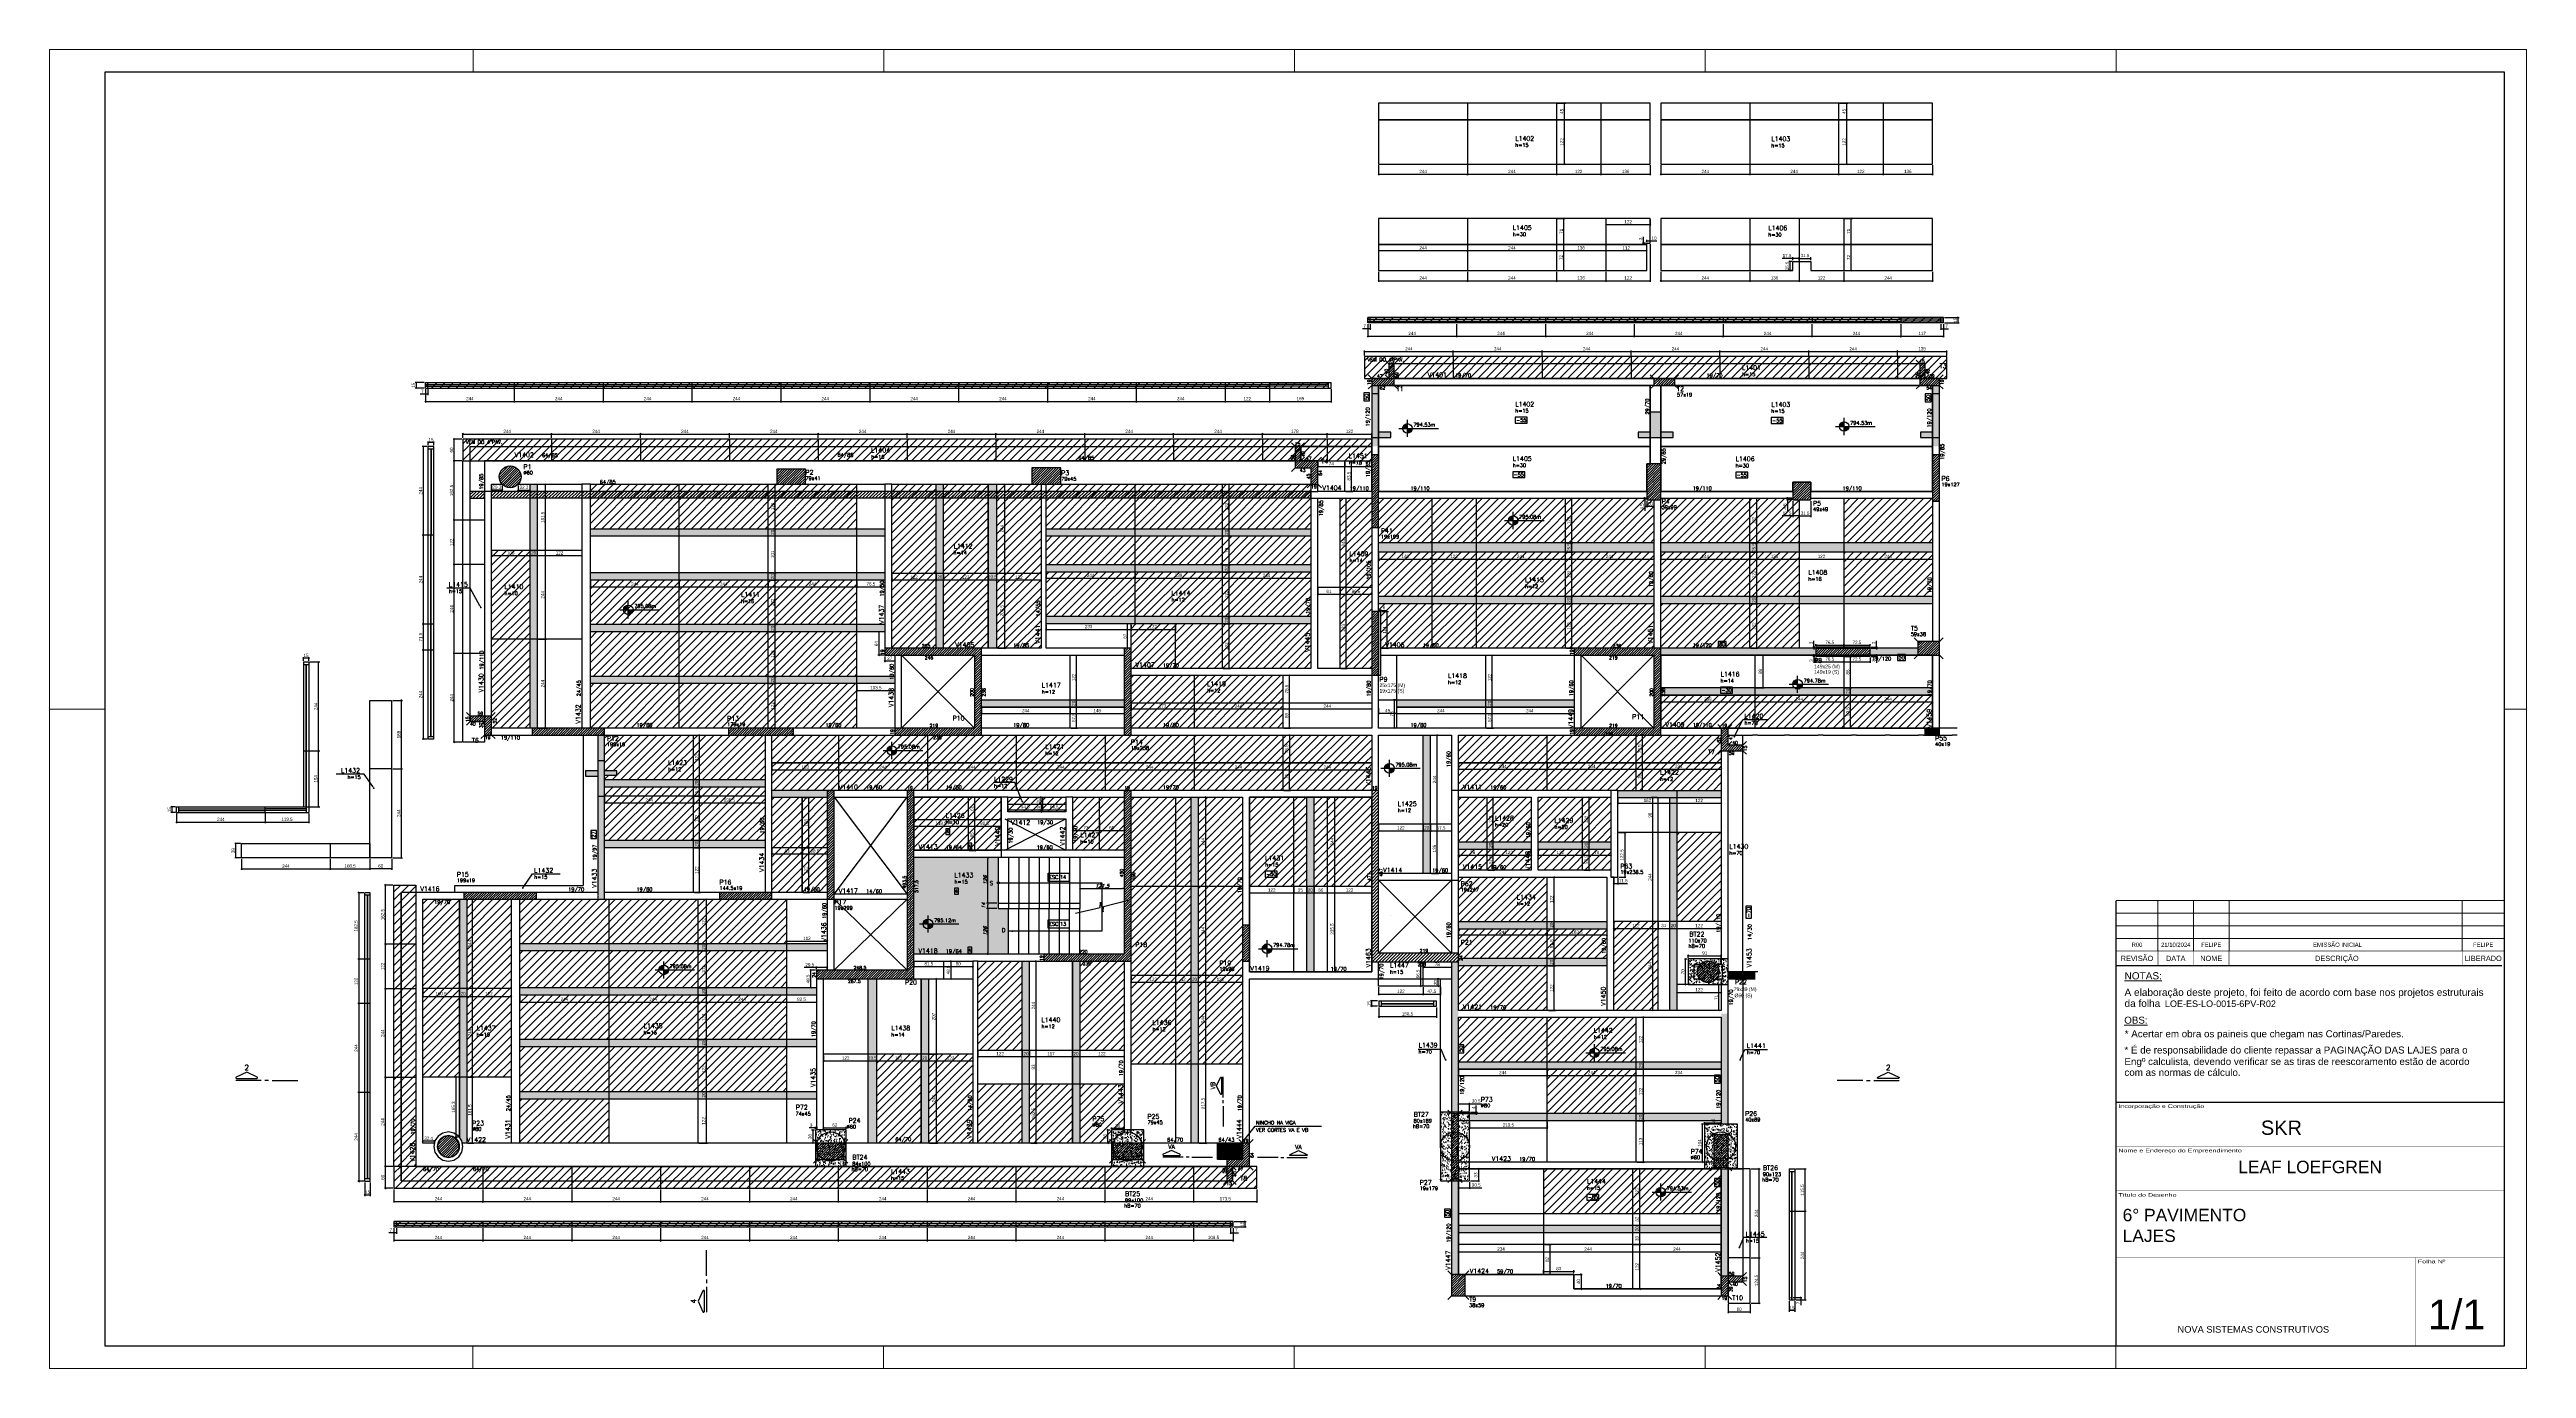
# Model space of a CAD drawing. Extents: x 1860 to 8661, y -614 to 3008.
import ezdxf
from ezdxf import colors
from ezdxf.entities.mleader import LeaderData, LeaderLine
from ezdxf.enums import TextEntityAlignment as Align
from ezdxf.math import Vec2, Vec3

# ---------------------------------------------------------------- set-up
doc = ezdxf.new("R2010")
doc.units = 0
doc.linetypes.add('DASHED', pattern=[0.75, 0.5, -0.25])
doc.linetypes.add('HIDDEN', pattern=[0.375, 0.25, -0.125])
for name, color, linetype in [('242', 12, 'Continuous'), ('COTA', 241, 'Continuous'), ('F-AUX', 2, 'Continuous'), ('F-AUX-RED', 1, 'Continuous'), ('F-BLOCOS', 3, 'Continuous'), ('F-BLOCOS-DIM', 2, 'Continuous'), ('F-BLOCOS-NOME', 3, 'Continuous'), ('F-CORTE', 4, 'Continuous'), ('F-CORTE-INDICAÇÃO', 4, 'Continuous'), ('F-COTAS ANCORAGEM', 106, 'Continuous'), ('F-DESNIVEL-1', 254, 'Continuous'), ('F-ESCADAS', 2, 'Continuous'), ('F-LAJES', 3, 'Continuous'), ('F-LAJES-DIM', 2, 'Continuous'), ('F-LAJES-NOME', 4, 'Continuous'), ('F-LAJES-R', 254, 'Continuous'), ('F-MURETA', 91, 'Continuous'), ('F-NÍVEL-PLANTA', 2, 'Continuous'), ('F-PILARES-DIM', 172, 'Continuous'), ('F-PILARES-HACH', 174, 'Continuous'), ('F-PILARES-M', 170, 'Continuous'), ('F-PILARES-N', 170, 'Continuous'), ('F-PILARES-NASCE', 4, 'Continuous'), ('F-PILARES-NOME', 170, 'Continuous'), ('F-PILARES-S', 170, 'Continuous'), ('F-PILARES-V', 170, 'Continuous'), ('F-SOLIDO-CORTE', 71, 'Continuous'), ('F-TEXTO', 6, 'Continuous'), ('F-TEXTO ESCADA', 2, 'Continuous'), ('F-TEXTO-YELLOW', 2, 'Continuous'), ('F-VIGAS', 3, 'Continuous'), ('F-VIGAS-DIM', 2, 'Continuous'), ('F-VIGAS-NOME', 4, 'Continuous'), ('F-VÃO', 1, 'Continuous'), ('Painéis', 200, 'Continuous'), ('SARR_2.2x7', 40, 'Continuous')]:
    doc.layers.add(name, color=color, linetype=linetype)
for name, color, linetype, lineweight in [('CARIMBO', 255, 'Continuous', 9), ('FOLHA', 255, 'Continuous', 5), ('Folhas', 255, 'Continuous', 9), ('Hachura', 251, 'Continuous', 9)]:
    doc.layers.add(name, color=color, linetype=linetype, lineweight=lineweight)
for name, color, linetype, true_color in [('F-DESNIVEL-2', 7, 'Continuous', 0xffd1e8), ('F-DESNIVEL-3', 7, 'Continuous', 0xd5c7ff), ('F-DESNIVEL-4', 7, 'Continuous', 0xc3f1b6), ('F-DESNIVEL-5', 7, 'Continuous', 0xadd6ff), ('F-DESNIVEL-6', 7, 'Continuous', 0xffdebd)]:
    doc.layers.add(name, color=color, linetype=linetype, true_color=true_color)
doc.styles.add('5385-ARQ-PB-BAS-PLA-TER-TORRE-A-106-TXT$0$R60-75', font='romans.shx', dxfattribs={"height": 0.1125})
doc.styles.add('ARIAL', font='arial.ttf')
doc.styles.add('COTA TECNICA-50', font='techl___.ttf', dxfattribs={"height": 9})
doc.styles.add('CP-TEXT-INCL', font='romans.shx', dxfattribs={"oblique": 20})
doc.styles.add('MCP', font='romans.shx')
doc.styles.add('ROMANS', font='romans.shx')
doc.styles.get("Standard").update_dxf_attribs({"font": 'arial.ttf'})
doc.styles.add('Tecnologia', font='')
doc.styles.add('VERDANA', font='verdana.ttf', dxfattribs={"oblique": 15})
doc.styles.get('Tecnologia').set_extended_font_data('Forgotten Futurist')
doc.dimstyles.new('COTA PAINEL-50', dxfattribs={"dimtxt": 9, "dimasz": 3, "dimexe": 3, "dimexo": 3, "dimgap": 3, "dimtad": 1, "dimdec": 1, "dimzin": 12, "dimdsep": 46, "dimtxsty": 'COTA TECNICA-50', "dimblk1": 'OBLIQUE', "dimblk2": 'OBLIQUE', "dimsah": 1, "dimcen": 0.9, "dimclrd": 4, "dimclre": 4, "dimclrt": 240, "dimadec": 1, "dimazin": 3, "dimtfac": 1, "dimtdec": 1, "dimtmove": 0, "dimatfit": 3, "dimfxl": 1, "dimtolj": 1, "dimtzin": 12, "dimarcsym": 0})
doc.dimstyles.new('CP-COTAS-50', dxfattribs={"dimscale": 0.8, "dimtxt": 12.5, "dimasz": 5, "dimexe": 5, "dimexo": 5, "dimgap": 2.5, "dimtad": 1, "dimdec": 1, "dimdsep": 46, "dimtxsty": 'CP-TEXT-INCL', "dimblk1": 'DOT', "dimblk2": 'DOT', "dimsah": 1, "dimcen": 9, "dimclrd": 256, "dimclre": 256, "dimclrt": 256, "dimadec": 0, "dimazin": 0, "dimtfac": 1, "dimtdec": 1, "dimtmove": 2, "dimatfit": 3, "dimldrblk": 'DOT', "dimfxl": 5, "dimtolj": 1, "dimarcsym": 0})
pattern_1 = [(45, (4214.506, 480.1385), (-3.367596, 3.367596), [])]
pattern_2 = [(45, (4214.506, 480.1385), (-4.490128, 4.490128), [])]
pattern_3 = [(50, (4214.506, 480.138), (18.21847, -1.59391), [1.905, -20.955]), (355, (4214.506, 480.138), (-3.52434, 19.10568), [1.524, -16.76406]), (100.45144, (4216.024, 480.006), (14.69412, 17.51178), [1.619, -17.80902]), (46.1842, (4214.506, 485.218), (27.1079, -4.20423), [2.8575, -31.4325]), (96.6356, (4216.765, 484.868), (23.7404, 24.7426), [2.4285, -26.71356]), (351.1842, (4214.506, 485.218), (23.7404, 24.7426), [2.286, -25.14597]), (21, (4217.046, 483.948), (15.16144, -10.22652), [1.905, -20.955]), (326, (4217.046, 483.948), (6.1802, 18.4188), [1.524, -16.764]), (71.45144, (4218.31, 483.096), (21.34164, 8.19228), [1.619, -17.809]), (37.5, (4214.506, 480.1385), (0.30886, 8.455504), [0, -16.5608, 0, -17.018, 0, -16.8275]), (7.5, (4214.506, 480.138), (6.681966, 10.018057), [0, -9.7028, 0, -16.1798, 0, -6.4135]), (327.5, (4208.842, 480.1385), (13.55906, -0.572874), [0, -6.35, 0, -19.812, 0, -26.289]), (317.5, (4206.302, 480.138), (14.81292, 2.54265), [0, -8.255, 0, -13.1572, 0, -18.669])]

# ---------------------------------------------------------------- blocks, each defined once
blk = doc.blocks.new('Carimbo Laje')
at = {"layer": 'CARIMBO', "color": 30}
for points, const_width in [([(124981.9, 144853.7), (123684.7, 144853.7), (123684.7, 144038.4)], 4.45), ([(123684.7, 144705.5), (124981.9, 144705.5)], 1.48), ([(123684.7, 144557.3), (124981.9, 144557.3)], 1.48), ([(123684.7, 144334.9), (124981.9, 144334.9)], 1.48), ([(124685.4, 144038.4), (124685.4, 144334.9)], 1.48), ([(123684.7, 144038.4), (124981.9, 144038.4)], 1.48)]:
    blk.add_lwpolyline(points, dxfattribs=dict(at, const_width=const_width))
at = {"color": 0, "linetype": 'Continuous', "ltscale": 5, "style": 'ARIAL'}
blk.add_text('NOVA SISTEMAS CONSTRUTIVOS', height=22.118, dxfattribs=at).set_placement((123890.4, 144083.7))
at = {"color": 7, "style": 'ARIAL'}
blk.add_attdef('INCORPORAÇÃO_E_CONTRUÇÃO', text='', height=45.7, dxfattribs=at).set_placement((124364.7, 144777.9), align=Align.MIDDLE_CENTER)
blk.add_attdef('NOME_DA_OBRA', text='', height=41.5, dxfattribs=at).set_placement((124333.3, 144616.6), align=Align.CENTER)
for tag, p in [('PAVIMENTO', (123706.9, 144455.9)), ('TIPO_DE_PROJETO', (123706.9, 144386.8))]:
    blk.add_attdef(tag, p, '', height=41.5, dxfattribs=at)
at = {"color": 7, "style": 'ARIAL', "oblique": 10}
blk.add_attdef('FOLHA_Nº', text='', height=111.2, dxfattribs=at).set_placement((124832.8, 144149.1), align=Align.CENTER)
at = {"layer": 'CARIMBO', "color": 7, "style": 'VERDANA'}
blk.add_attdef('ENDEREÇO', text='', height=14.8, dxfattribs=at).set_placement((124333.3, 144572.1), align=Align.CENTER)
at = {"layer": 'Folhas', "style": 'Tecnologia', "width": 1.5}
for s, p in [('Incorporação e Construção', (123692.5, 144846.3)), ('Nome e Endereço do Empreendimento', (123692.5, 144698.1)), ('Título do Desenho', (123692.5, 144549.8)), ('Folha Nº', (124693.1, 144327.5))]:
    blk.add_text(s, height=11.86, dxfattribs=at).set_placement(p, align=Align.TOP_LEFT)
blk = doc.blocks.new('Revisão Carimbo')
at = {"color": 30}
for p, q in [((0, 155), (925, 155)), ((0, 125), (925, 125)), ((100, 35), (100, 155)), ((184.66, 35), (184.66, 155)), ((269.32, 35), (269.32, 155)), ((825, 35), (825, 155)), ((0, 95), (925, 95)), ((0, 65), (925, 65))]:
    blk.add_line(p, q, dxfattribs=at)
for points, const_width in [([(0, 0), (0, 155)], 3), ([(0, 0), (920, 0)], 3), ([(0, 35), (925, 35)], 1), ([(100, 35), (100, 0)], 1), ([(184.66, 35), (184.66, 0)], 1), ([(269.32, 35), (269.32, 0)], 1), ([(825, 35), (825, 0)], 1)]:
    blk.add_lwpolyline(points, dxfattribs=dict(at, const_width=const_width))
at = {"color": 7, "style": 'ARIAL'}
for s, p in [('REVISÃO', (50, 17.5)), ('DATA', (142.33, 17.5)), ('NOME', (226.99, 17.5)), ('DESCRIÇÃO', (526.27, 17.5)), ('LIBERADO', (875, 17.5))]:
    blk.add_text(s, height=12.5, dxfattribs=at).set_placement(p, align=Align.MIDDLE_CENTER)
at = {"layer": 'CARIMBO', "color": 7, "style": 'ARIAL'}
for tag, p in [('REVISÃO_03', (50, 140)), ('DATA', (142.33, 140)), ('NOME', (226.99, 140)), ('LIBERADO', (875, 140)), ('REVISÃO_02', (50, 110)), ('REVISÃO_01', (50, 80)), ('DATA', (142.33, 110)), ('DATA', (142.33, 80)), ('NOME', (226.99, 110)), ('NOME', (226.99, 80)), ('LIBERADO', (875, 110)), ('LIBERADO', (875, 80)), ('REVISÃO_00', (50, 50)), ('DATA', (142.33, 50)), ('NOME', (226.99, 50)), ('LIBERADO', (875, 50))]:
    blk.add_attdef(tag, text='', height=10, dxfattribs=at).set_placement(p, align=Align.MIDDLE_CENTER)
for p in [(279.32, 140), (279.32, 110), (279.32, 80), (279.32, 50)]:
    blk.add_attdef('DESCRIÇÃO', text='', height=10, dxfattribs=at).set_placement(p, align=Align.MIDDLE_LEFT)
blk = doc.blocks.new('*U36')
at = {"layer": 'F-LAJES-DIM', "color": 1}
blk.add_lwpolyline([(0, 0), (33, 0), (33, 16), (0, 16)], close=True, dxfattribs=at)
at = {"layer": 'F-LAJES-DIM', "style": 'MCP'}
blk.add_attdef('DIM', text='', height=10, dxfattribs=at).set_placement((16.5, 8), align=Align.MIDDLE_CENTER)
blk = doc.blocks.new('*U40')
at = {"layer": 'F-LAJES-DIM', "color": 1}
blk.add_lwpolyline([(0, 0), (11, 0), (11, 16), (0, 16)], close=True, dxfattribs=at)
at = {"layer": 'F-LAJES-DIM', "style": 'MCP'}
blk.add_attdef('DIM', text='', height=10, dxfattribs=at).set_placement((5.5, 8), align=Align.MIDDLE_CENTER)
blk = doc.blocks.new('*U41')
at = {"layer": 'F-LAJES-DIM', "color": 1}
blk.add_lwpolyline([(0, 0), (11, 0), (11, 16), (0, 16)], close=True, dxfattribs=at)
at = {"layer": 'F-LAJES-DIM', "style": 'MCP'}
blk.add_attdef('DIM', text='', height=10, dxfattribs=at).set_placement((5.5, 8), align=Align.MIDDLE_CENTER)
blk = doc.blocks.new('*U38')
at = {"layer": 'F-VIGAS-DIM', "color": 1}
blk.add_lwpolyline([(0, 0), (22, 0), (22, 16), (0, 16)], close=True, dxfattribs=at)
at = {"layer": 'F-VIGAS-DIM', "style": 'MCP'}
blk.add_attdef('DIM', text='', height=10, dxfattribs=at).set_placement((11, 8), align=Align.MIDDLE_CENTER)
blk = doc.blocks.new('*U37')
at = {"layer": 'F-VIGAS-DIM', "color": 1}
blk.add_lwpolyline([(0, 0), (33, 0), (33, 16), (0, 16)], close=True, dxfattribs=at)
at = {"layer": 'F-VIGAS-DIM', "style": 'MCP'}
blk.add_attdef('DIM', text='', height=10, dxfattribs=at).set_placement((16.5, 8), align=Align.MIDDLE_CENTER)
blk = doc.blocks.new('*U45')
at = {"layer": 'F-VIGAS-DIM', "color": 1}
blk.add_lwpolyline([(0, 0), (11, 0), (11, 16), (0, 16)], close=True, dxfattribs=at)
at = {"layer": 'F-VIGAS-DIM', "style": 'MCP'}
blk.add_attdef('DIM', text='', height=10, dxfattribs=at).set_placement((5.5, 8), align=Align.MIDDLE_CENTER)
blk = doc.blocks.new('*U46')
at = {"layer": 'F-VIGAS-DIM', "color": 1}
blk.add_lwpolyline([(0, 0), (11, 0), (11, 16), (0, 16)], close=True, dxfattribs=at)
at = {"layer": 'F-VIGAS-DIM', "style": 'MCP'}
blk.add_attdef('DIM', text='', height=10, dxfattribs=at).set_placement((5.5, 8), align=Align.MIDDLE_CENTER)
blk = doc.blocks.new('Nível - Planta')
at = {"layer": 'F-NÍVEL-PLANTA'}
h = blk.add_hatch(color=71, dxfattribs=at)
h.paths.add_polyline_path([(0, 0), (0, 0.26, 0.414214), (-0.26, 0)])
h.paths.add_polyline_path([(0.26, 0), (0, 0), (0, -0.26, 0.414214)])
for p, q in [((-0.47, 0), (1.7, 0)), ((0, -0.47), (0, 0.47))]:
    blk.add_line(p, q, dxfattribs=at)
blk.add_circle((0, 0), 0.26, dxfattribs=at)
at = {"layer": 'F-TEXTO', "color": 3, "style": 'MCP'}
blk.add_attdef('NÍVEL', (0.33, 0.1), '', height=0.2, dxfattribs=at)
blk = doc.blocks.new('*U42')
at = {"layer": 'F-CORTE-INDICAÇÃO'}
for p, q in [((70, 0), (0, 0)), ((80, 0), (90, 0)), ((100, 0), (170, 0))]:
    blk.add_line(p, q, dxfattribs=at)
blk.add_lwpolyline([(112, 6, -0.802585), (111.2, 9.8), (140, 23.3), (168.8, 9.8, -0.802585), (168, 6)], format="xyb", close=True, dxfattribs=at)
at = {"layer": 'F-CORTE-INDICAÇÃO', "style": 'ROMANS'}
blk.add_attdef('CORTE', text='', height=15, dxfattribs=at).set_placement((140, 35.8), align=Align.MIDDLE_CENTER)
at = {"layer": 'F-CORTE-INDICAÇÃO', "color": 2, "style": 'ROMANS'}
blk.add_attdef('FOLHA', text='', height=12, dxfattribs=at).set_placement((140, -10), align=Align.MIDDLE_CENTER)
blk = doc.blocks.new('*U43')
at = {"layer": 'F-CORTE-INDICAÇÃO'}
for p, q in [((-100, 0), (-170, 0)), ((-80, 0), (-90, 0)), ((-70, 0), (0, 0))]:
    blk.add_line(p, q, dxfattribs=at)
blk.add_lwpolyline([(-112, 6, 0.802585), (-111.2, 9.8), (-140, 23.3), (-168.8, 9.8, 0.802585), (-168, 6)], format="xyb", close=True, dxfattribs=at)
at = {"layer": 'F-CORTE-INDICAÇÃO', "style": 'ROMANS'}
blk.add_attdef('CORTE', text='', height=15, dxfattribs=at).set_placement((-140, 35.8), align=Align.MIDDLE_CENTER)
at = {"layer": 'F-CORTE-INDICAÇÃO', "color": 2, "style": 'ROMANS'}
blk.add_attdef('FOLHA', text='', height=12, dxfattribs=at).set_placement((-140, -10), align=Align.MIDDLE_CENTER)
blk = doc.blocks.new('*U44')
at = {"layer": 'F-CORTE-INDICAÇÃO'}
for p, q in [((-100, 0), (-170, 0)), ((-80, 0), (-90, 0)), ((-70, 0), (0, 0))]:
    blk.add_line(p, q, dxfattribs=at)
blk.add_lwpolyline([(-112, 6, 0.802585), (-111.2, 9.8), (-140, 23.3), (-168.8, 9.8, 0.802585), (-168, 6)], format="xyb", close=True, dxfattribs=at)
at = {"layer": 'F-CORTE-INDICAÇÃO', "style": 'ROMANS'}
blk.add_attdef('CORTE', text='', height=15, dxfattribs=at).set_placement((-140, 35.8), align=Align.MIDDLE_CENTER)
at = {"layer": 'F-CORTE-INDICAÇÃO', "color": 2, "style": 'ROMANS'}
blk.add_attdef('FOLHA', text='', height=12, dxfattribs=at).set_placement((-140, -10), align=Align.MIDDLE_CENTER)
blk = doc.blocks.new('_Dot')
at = {"color": 0, "linetype": 'ByBlock', "lineweight": -2}
blk.add_line((-0.5, 0), (-1, 0), dxfattribs=at)
at = {"color": 0, "linetype": 'ByBlock', "const_width": 0.5}
blk.add_lwpolyline([(-0.25, 0, 1), (0.25, 0, 1)], format="xyb", close=True, dxfattribs=at)
blk = doc.blocks.new('*U47')
at = {"layer": 'F-CORTE-INDICAÇÃO'}
for p, q in [((70, 0), (0, 0)), ((80, 0), (90, 0)), ((100, 0), (170, 0))]:
    blk.add_line(p, q, dxfattribs=at)
blk.add_lwpolyline([(112, 6, -0.802585), (111.2, 9.8), (140, 23.3), (168.8, 9.8, -0.802585), (168, 6)], format="xyb", close=True, dxfattribs=at)
at = {"layer": 'F-CORTE-INDICAÇÃO', "style": 'ROMANS'}
blk.add_attdef('CORTE', text='', height=15, dxfattribs=at).set_placement((140, 35.8), align=Align.MIDDLE_CENTER)
at = {"layer": 'F-CORTE-INDICAÇÃO', "color": 2, "style": 'ROMANS'}
blk.add_attdef('FOLHA', text='', height=12, dxfattribs=at).set_placement((140, -10), align=Align.MIDDLE_CENTER)
blk = doc.blocks.new('*U48')
at = {"layer": 'F-CORTE-INDICAÇÃO'}
for p, q in [((70, 0), (0, 0)), ((80, 0), (90, 0)), ((100, 0), (170, 0))]:
    blk.add_line(p, q, dxfattribs=at)
blk.add_lwpolyline([(112, 6, -0.802585), (111.2, 9.8), (140, 23.3), (168.8, 9.8, -0.802585), (168, 6)], format="xyb", close=True, dxfattribs=at)
at = {"layer": 'F-CORTE-INDICAÇÃO', "style": 'ROMANS'}
blk.add_attdef('CORTE', text='', height=15, dxfattribs=at).set_placement((140, 35.8), align=Align.MIDDLE_CENTER)
at = {"layer": 'F-CORTE-INDICAÇÃO', "color": 2, "style": 'ROMANS'}
blk.add_attdef('FOLHA', text='', height=12, dxfattribs=at).set_placement((140, -10), align=Align.MIDDLE_CENTER)
blk = doc.blocks.new('*U49')
at = {"layer": 'F-CORTE-INDICAÇÃO'}
for p, q in [((70, 0), (0, 0)), ((80, 0), (90, 0)), ((100, 0), (170, 0))]:
    blk.add_line(p, q, dxfattribs=at)
blk.add_lwpolyline([(112, 6, -0.802585), (111.2, 9.8), (140, 23.3), (168.8, 9.8, -0.802585), (168, 6)], format="xyb", close=True, dxfattribs=at)
at = {"layer": 'F-CORTE-INDICAÇÃO', "style": 'ROMANS'}
blk.add_attdef('CORTE', text='', height=15, dxfattribs=at).set_placement((140, 35.8), align=Align.MIDDLE_CENTER)
at = {"layer": 'F-CORTE-INDICAÇÃO', "color": 2, "style": 'ROMANS'}
blk.add_attdef('FOLHA', text='', height=12, dxfattribs=at).set_placement((140, -10), align=Align.MIDDLE_CENTER)
blk = doc.blocks.new('A$C630553AF')
at = {"layer": 'F-AUX'}
h = blk.add_hatch(color=1, dxfattribs=at)
edge = h.paths.add_edge_path()
edge.add_arc((-345.5, 196), 3, 0, 360)
at = {"layer": 'F-AUX', "color": 1}
for points in [[(-345.5, 196), (-61.3, 196), (-61.3, 63), (-317, 63)], [(-133.9, 112.4), (-66.1, 128.2), (-64.8, 142.8), (-57.8, 116.2), (-56.4, 130.8), (10.8, 148.5)]]:
    blk.add_lwpolyline(points, dxfattribs=at)
blk.add_circle((-345.5, 196), 3, dxfattribs=at)
for points in [[(-59.3, 141.5), (-61.3, 129.5), (-63.3, 141.5)], [(-305, 65), (-317, 63), (-305, 61)]]:
    blk.add_solid(points, dxfattribs=at)
at = {"layer": 'F-ESCADAS'}
for p, q in [((-345.5, 266), (-345.5, 126)), ((-317.5, 266), (-317.5, 126)), ((-289.5, 266), (-289.5, 126)), ((-261.5, 266), (-261.5, 126)), ((-233.5, 266), (-233.5, 126)), ((-205.5, 266), (-205.5, 126)), ((-177.5, 266), (-177.5, 126)), ((-149.5, 266), (-149.5, 126)), ((-121.5, 266), (-121.5, 126)), ((-345.5, 140), (-121.5, 140)), ((-345.5, 126), (-121.5, 126)), ((-317.5, 0), (-317.5, 126)), ((-289.5, 0), (-289.5, 126)), ((-261.5, 0), (-261.5, 126)), ((-233.5, 0), (-233.5, 126)), ((-205.5, 0), (-205.5, 126)), ((-177.5, 0), (-177.5, 126)), ((-149.5, 0), (-149.5, 126)), ((-121.5, 0), (-121.5, 126))]:
    blk.add_line(p, q, dxfattribs=at)
at = {"layer": 'F-TEXTO ESCADA', "color": 1}
for points in [[(-151.1, 222.8), (-151.1, 200.2), (-208.7, 200.2), (-208.7, 222.8)], [(-151.1, 94.3), (-151.1, 71.7), (-208.7, 71.7), (-208.7, 94.3)]]:
    blk.add_lwpolyline(points, close=True, dxfattribs=at)
at = {"layer": 'F-TEXTO ESCADA', "style": 'ROMANS'}
for s, p in [('ESC.14', (-206.1, 206.7)), ('ESC.13', (-206.1, 78.2))]:
    blk.add_text(s, height=10, dxfattribs=at).set_placement(p)
at = {"layer": 'F-TEXTO-YELLOW', "char_height": 11.2, "width": 61.38, "attachment_point": 9, "style": '5385-ARQ-PB-BAS-PLA-TER-TORRE-A-106-TXT$0$R60-75'}
for s, insert in [('S', (-359.6, 189.6)), ('D', (-326, 60.5))]:
    blk.add_mtext(s, dxfattribs=dict(at, insert=insert))
blk = doc.blocks.new('*D50')
at = {"layer": 'Defpoints', "color": 0, "transparency": 16777216}
for p in [(4452.6, 649.6), (4436.4, 523.6), (4493, 523.6)]:
    blk.add_point(p, dxfattribs=at)
at = {"layer": 'F-COTAS ANCORAGEM', "lineweight": -2, "transparency": 16777216}
for p, q in [((4448.6, 649.6), (4432.4, 649.6)), ((4436.4, 645.6), (4436.4, 527.6)), ((4489, 523.6), (4432.4, 523.6))]:
    blk.add_line(p, q, dxfattribs=at)
at = {"layer": 'F-COTAS ANCORAGEM', "lineweight": -2, "transparency": 16777216, "xscale": 4, "yscale": 4, "zscale": 4}
for p, rotation in [((4436.4, 649.6), 90), ((4436.4, 523.6), 270)]:
    blk.add_blockref('_Dot', p, dxfattribs=dict(at, rotation=rotation))
at = {"layer": 'F-COTAS ANCORAGEM', "transparency": 16777216, "insert": (4429.4, 586.6), "char_height": 10, "attachment_point": 5, "rotation": 90, "style": 'CP-TEXT-INCL'}
blk.add_mtext('\\A1;126', dxfattribs=at)
blk = doc.blocks.new('*D51')
at = {"layer": 'Defpoints', "color": 0, "transparency": 16777216}
for p in [(4436.4, 663.6), (4452.6, 663.6), (4465, 649.6)]:
    blk.add_point(p, dxfattribs=at)
at = {"layer": 'F-COTAS ANCORAGEM', "lineweight": -2, "transparency": 16777216}
for p, q in [((4448.6, 663.6), (4432.4, 663.6)), ((4461, 649.6), (4432.4, 649.6)), ((4436.4, 653.6), (4436.4, 659.6))]:
    blk.add_line(p, q, dxfattribs=at)
at = {"layer": 'F-COTAS ANCORAGEM', "lineweight": -2, "transparency": 16777216, "xscale": 4, "yscale": 4, "zscale": 4}
for p, rotation in [((4436.4, 663.6), 90), ((4436.4, 649.6), 270)]:
    blk.add_blockref('_Dot', p, dxfattribs=dict(at, rotation=rotation))
at = {"layer": 'F-COTAS ANCORAGEM', "transparency": 16777216, "insert": (4424.4, 656.6), "char_height": 10, "attachment_point": 5, "rotation": 90, "style": 'CP-TEXT-INCL'}
blk.add_mtext('\\A1;14', dxfattribs=at)
blk = doc.blocks.new('*D52')
at = {"layer": 'Defpoints', "color": 0, "transparency": 16777216}
for p in [(4436.4, 789.6), (4465, 789.6), (4465, 663.6)]:
    blk.add_point(p, dxfattribs=at)
at = {"layer": 'F-COTAS ANCORAGEM', "lineweight": -2, "transparency": 16777216}
for p, q in [((4461, 789.6), (4432.4, 789.6)), ((4436.4, 667.6), (4436.4, 785.6)), ((4461, 663.6), (4432.4, 663.6))]:
    blk.add_line(p, q, dxfattribs=at)
at = {"layer": 'F-COTAS ANCORAGEM', "lineweight": -2, "transparency": 16777216, "xscale": 4, "yscale": 4, "zscale": 4}
for p, rotation in [((4436.4, 789.6), 90), ((4436.4, 663.6), 270)]:
    blk.add_blockref('_Dot', p, dxfattribs=dict(at, rotation=rotation))
at = {"layer": 'F-COTAS ANCORAGEM', "transparency": 16777216, "insert": (4429.4, 726.6), "char_height": 10, "attachment_point": 5, "rotation": 90, "style": 'CP-TEXT-INCL'}
blk.add_mtext('\\A1;126', dxfattribs=at)
blk = doc.blocks.new('*D53')
at = {"layer": 'Defpoints', "color": 0, "transparency": 16777216}
for p in [(4689, 704.2), (4810.5, 704.2), (4810.5, 704.2)]:
    blk.add_point(p, dxfattribs=at)
at = {"layer": 'F-COTAS ANCORAGEM', "lineweight": -2, "transparency": 16777216}
blk.add_line((4693, 704.2), (4806.5, 704.2), dxfattribs=at)
at = {"layer": 'F-COTAS ANCORAGEM', "lineweight": -2, "transparency": 16777216, "xscale": 4, "yscale": 4, "zscale": 4, "rotation": 180}
blk.add_blockref('_Dot', (4689, 704.2), dxfattribs=at)
at = {"layer": 'F-COTAS ANCORAGEM', "lineweight": -2, "transparency": 16777216, "xscale": 4, "yscale": 4, "zscale": 4}
blk.add_blockref('_Dot', (4810.5, 704.2), dxfattribs=at)
at = {"layer": 'F-COTAS ANCORAGEM', "transparency": 16777216, "insert": (4749.8, 711.2), "char_height": 10, "attachment_point": 5, "style": 'CP-TEXT-INCL'}
blk.add_mtext('\\A1;121.5', dxfattribs=at)
blk = doc.blocks.new('_Oblique')
at = {"color": 0, "linetype": 'ByBlock', "lineweight": -2}
blk.add_line((-0.5, -0.5), (0.5, 0.5), dxfattribs=at)
blk = doc.blocks.new('*D54')
at = {"layer": 'COTA', "color": 4, "lineweight": -2, "transparency": 16777216}
for p, q in [((3073.5, 1629.6), (3073.5, 1615.1)), ((3073.5, 1618.1), (3178.5, 1618.1)), ((3178.5, 1629.6), (3178.5, 1615.1))]:
    blk.add_line(p, q, dxfattribs=at)
at = {"layer": 'Defpoints', "color": 0, "transparency": 16777216}
for p in [(3073.5, 1632.6), (3178.5, 1632.6), (3178.5, 1618.1)]:
    blk.add_point(p, dxfattribs=at)
at = {"layer": 'COTA', "color": 4, "lineweight": -2, "transparency": 16777216, "xscale": 3, "yscale": 3, "zscale": 3, "rotation": 180}
blk.add_blockref('_Oblique', (3073.5, 1618.1), dxfattribs=at)
at = {"layer": 'COTA', "color": 4, "lineweight": -2, "transparency": 16777216, "xscale": 3, "yscale": 3, "zscale": 3}
blk.add_blockref('_Oblique', (3178.5, 1618.1), dxfattribs=at)
at = {"layer": 'COTA', "color": 240, "transparency": 16777216, "insert": (3126, 1625.7), "char_height": 9, "attachment_point": 5, "style": 'COTA TECNICA-50'}
blk.add_mtext('\\A1;105', dxfattribs=at)
blk = doc.blocks.new('*D55')
at = {"layer": 'COTA', "color": 4, "lineweight": -2, "transparency": 16777216}
for p, q in [((3179, 1629.6), (3179, 1615.1)), ((3179, 1618.1), (3199, 1618.1)), ((3199, 1629.6), (3199, 1615.1))]:
    blk.add_line(p, q, dxfattribs=at)
at = {"layer": 'Defpoints', "color": 0, "transparency": 16777216}
for p in [(3179, 1632.6), (3199, 1632.6), (3199, 1618.1)]:
    blk.add_point(p, dxfattribs=at)
at = {"layer": 'COTA', "color": 4, "lineweight": -2, "transparency": 16777216, "xscale": 3, "yscale": 3, "zscale": 3, "rotation": 180}
blk.add_blockref('_Oblique', (3179, 1618.1), dxfattribs=at)
at = {"layer": 'COTA', "color": 4, "lineweight": -2, "transparency": 16777216, "xscale": 3, "yscale": 3, "zscale": 3}
blk.add_blockref('_Oblique', (3199, 1618.1), dxfattribs=at)
at = {"layer": 'COTA', "color": 240, "transparency": 16777216, "insert": (3189, 1625.7), "char_height": 9, "attachment_point": 5, "style": 'COTA TECNICA-50'}
blk.add_mtext('\\A1;20', dxfattribs=at)
blk = doc.blocks.new('*D56')
at = {"layer": 'COTA', "color": 4, "lineweight": -2, "transparency": 16777216}
for p, q in [((3199, 1629.6), (3199, 1615.1)), ((3199, 1618.1), (3321, 1618.1)), ((3321, 1629.6), (3321, 1615.1))]:
    blk.add_line(p, q, dxfattribs=at)
at = {"layer": 'Defpoints', "color": 0, "transparency": 16777216}
for p in [(3199, 1632.6), (3321, 1632.6), (3321, 1618.1)]:
    blk.add_point(p, dxfattribs=at)
at = {"layer": 'COTA', "color": 4, "lineweight": -2, "transparency": 16777216, "xscale": 3, "yscale": 3, "zscale": 3, "rotation": 180}
blk.add_blockref('_Oblique', (3199, 1618.1), dxfattribs=at)
at = {"layer": 'COTA', "color": 4, "lineweight": -2, "transparency": 16777216, "xscale": 3, "yscale": 3, "zscale": 3}
blk.add_blockref('_Oblique', (3321, 1618.1), dxfattribs=at)
at = {"layer": 'COTA', "color": 240, "transparency": 16777216, "insert": (3260, 1625.7), "char_height": 9, "attachment_point": 5, "style": 'COTA TECNICA-50'}
blk.add_mtext('\\A1;122', dxfattribs=at)
blk = doc.blocks.new('*D57')
at = {"layer": 'COTA', "color": 4, "lineweight": -2, "transparency": 16777216}
for p, q in [((3202, 1388.6), (3224.4, 1388.6)), ((3221.4, 1144.6), (3221.4, 1388.6)), ((3202, 1144.6), (3224.4, 1144.6))]:
    blk.add_line(p, q, dxfattribs=at)
at = {"layer": 'Defpoints', "color": 0, "transparency": 16777216}
for p in [(3199, 1388.6), (3221.4, 1388.6), (3199, 1144.6)]:
    blk.add_point(p, dxfattribs=at)
at = {"layer": 'COTA', "color": 4, "lineweight": -2, "transparency": 16777216, "xscale": 3, "yscale": 3, "zscale": 3}
for p, rotation in [((3221.4, 1388.6), 90), ((3221.4, 1144.6), 270)]:
    blk.add_blockref('_Oblique', p, dxfattribs=dict(at, rotation=rotation))
at = {"layer": 'COTA', "color": 240, "transparency": 16777216, "insert": (3213.8, 1266.6), "char_height": 9, "attachment_point": 5, "rotation": 90, "style": 'COTA TECNICA-50'}
blk.add_mtext('\\A1;244', dxfattribs=at)
blk = doc.blocks.new('*D58')
at = {"layer": 'COTA', "color": 4, "lineweight": -2, "transparency": 16777216}
for p, q in [((3221.4, 1388.6), (3221.4, 1632.6)), ((3202, 1388.6), (3224.4, 1388.6))]:
    blk.add_line(p, q, dxfattribs=at)
at = {"layer": 'Defpoints', "color": 0, "transparency": 16777216}
for p in [(3221.4, 1632.6), (3221.4, 1632.6), (3199, 1388.6)]:
    blk.add_point(p, dxfattribs=at)
at = {"layer": 'COTA', "color": 4, "lineweight": -2, "transparency": 16777216, "xscale": 3, "yscale": 3, "zscale": 3}
for p, rotation in [((3221.4, 1632.6), 90), ((3221.4, 1388.6), 270)]:
    blk.add_blockref('_Oblique', p, dxfattribs=dict(at, rotation=rotation))
at = {"layer": 'COTA', "color": 240, "transparency": 16777216, "insert": (3213.8, 1510.6), "char_height": 9, "attachment_point": 5, "rotation": 90, "style": 'COTA TECNICA-50'}
blk.add_mtext('\\A1;244', dxfattribs=at)
blk = doc.blocks.new('*D59')
at = {"layer": 'COTA', "color": 4, "lineweight": -2, "transparency": 16777216}
blk.add_line((3221.4, 1632.6), (3221.4, 1814.1), dxfattribs=at)
at = {"layer": 'Defpoints', "color": 0, "transparency": 16777216}
for p in [(3221.4, 1814.1), (3221.4, 1814.1), (3221.4, 1632.6)]:
    blk.add_point(p, dxfattribs=at)
at = {"layer": 'COTA', "color": 4, "lineweight": -2, "transparency": 16777216, "xscale": 3, "yscale": 3, "zscale": 3}
for p, rotation in [((3221.4, 1814.1), 90), ((3221.4, 1632.6), 270)]:
    blk.add_blockref('_Oblique', p, dxfattribs=dict(at, rotation=rotation))
at = {"layer": 'COTA', "color": 240, "transparency": 16777216, "insert": (3213.8, 1723.4), "char_height": 9, "attachment_point": 5, "rotation": 90, "style": 'COTA TECNICA-50'}
blk.add_mtext('\\A1;181.5', dxfattribs=at)
blk = doc.blocks.new('*D60')
at = {"layer": 'COTA', "color": 4, "lineweight": -2, "transparency": 16777216}
for p, q in [((4172.5, 1567.1), (4172.5, 1548.4)), ((4294.5, 1567.1), (4294.5, 1548.4)), ((4172.5, 1551.4), (4294.5, 1551.4))]:
    blk.add_line(p, q, dxfattribs=at)
at = {"layer": 'Defpoints', "color": 0, "transparency": 16777216}
for p in [(4172.5, 1570.1), (4294.5, 1570.1), (4294.5, 1551.4)]:
    blk.add_point(p, dxfattribs=at)
at = {"layer": 'COTA', "color": 4, "lineweight": -2, "transparency": 16777216, "xscale": 3, "yscale": 3, "zscale": 3, "rotation": 180}
blk.add_blockref('_Oblique', (4172.5, 1551.4), dxfattribs=at)
at = {"layer": 'COTA', "color": 4, "lineweight": -2, "transparency": 16777216, "xscale": 3, "yscale": 3, "zscale": 3}
blk.add_blockref('_Oblique', (4294.5, 1551.4), dxfattribs=at)
at = {"layer": 'COTA', "color": 240, "transparency": 16777216, "insert": (4233.5, 1558.9), "char_height": 9, "attachment_point": 5, "style": 'COTA TECNICA-50'}
blk.add_mtext('\\A1;122', dxfattribs=at)
blk = doc.blocks.new('*D61')
at = {"layer": 'COTA', "color": 4, "lineweight": -2, "transparency": 16777216}
for p, q in [((4294.5, 1567.1), (4294.5, 1548.4)), ((4314.5, 1567.1), (4314.5, 1548.4)), ((4294.5, 1551.4), (4314.5, 1551.4))]:
    blk.add_line(p, q, dxfattribs=at)
at = {"layer": 'Defpoints', "color": 0, "transparency": 16777216}
for p in [(4294.5, 1570.1), (4314.5, 1570.1), (4314.5, 1551.4)]:
    blk.add_point(p, dxfattribs=at)
at = {"layer": 'COTA', "color": 4, "lineweight": -2, "transparency": 16777216, "xscale": 3, "yscale": 3, "zscale": 3, "rotation": 180}
blk.add_blockref('_Oblique', (4294.5, 1551.4), dxfattribs=at)
at = {"layer": 'COTA', "color": 4, "lineweight": -2, "transparency": 16777216, "xscale": 3, "yscale": 3, "zscale": 3}
blk.add_blockref('_Oblique', (4314.5, 1551.4), dxfattribs=at)
at = {"layer": 'COTA', "color": 240, "transparency": 16777216, "insert": (4304.5, 1559), "char_height": 9, "attachment_point": 5, "style": 'COTA TECNICA-50'}
blk.add_mtext('\\A1;20', dxfattribs=at)
blk = doc.blocks.new('*D62')
at = {"layer": 'COTA', "color": 4, "lineweight": -2, "transparency": 16777216}
for p, q in [((4314.5, 1567.1), (4314.5, 1548.4)), ((4436.5, 1567.1), (4436.5, 1548.4)), ((4314.5, 1551.4), (4436.5, 1551.4))]:
    blk.add_line(p, q, dxfattribs=at)
at = {"layer": 'Defpoints', "color": 0, "transparency": 16777216}
for p in [(4314.5, 1570.1), (4436.5, 1570.1), (4436.5, 1551.4)]:
    blk.add_point(p, dxfattribs=at)
at = {"layer": 'COTA', "color": 4, "lineweight": -2, "transparency": 16777216, "xscale": 3, "yscale": 3, "zscale": 3, "rotation": 180}
blk.add_blockref('_Oblique', (4314.5, 1551.4), dxfattribs=at)
at = {"layer": 'COTA', "color": 4, "lineweight": -2, "transparency": 16777216, "xscale": 3, "yscale": 3, "zscale": 3}
blk.add_blockref('_Oblique', (4436.5, 1551.4), dxfattribs=at)
at = {"layer": 'COTA', "color": 240, "transparency": 16777216, "insert": (4375.5, 1558.9), "char_height": 9, "attachment_point": 5, "style": 'COTA TECNICA-50'}
blk.add_mtext('\\A1;122', dxfattribs=at)
blk = doc.blocks.new('*D63')
at = {"layer": 'COTA', "color": 4, "lineweight": -2, "transparency": 16777216}
for p, q in [((4437, 1567.1), (4437, 1548.4)), ((4460.5, 1567.1), (4460.5, 1548.4)), ((4437, 1551.4), (4460.5, 1551.4))]:
    blk.add_line(p, q, dxfattribs=at)
at = {"layer": 'Defpoints', "color": 0, "transparency": 16777216}
for p in [(4437, 1570.1), (4460.5, 1570.1), (4460.5, 1551.4)]:
    blk.add_point(p, dxfattribs=at)
at = {"layer": 'COTA', "color": 4, "lineweight": -2, "transparency": 16777216, "xscale": 3, "yscale": 3, "zscale": 3, "rotation": 180}
blk.add_blockref('_Oblique', (4437, 1551.4), dxfattribs=at)
at = {"layer": 'COTA', "color": 4, "lineweight": -2, "transparency": 16777216, "xscale": 3, "yscale": 3, "zscale": 3}
blk.add_blockref('_Oblique', (4460.5, 1551.4), dxfattribs=at)
at = {"layer": 'COTA', "color": 240, "transparency": 16777216, "insert": (4448.8, 1559.1), "char_height": 9, "attachment_point": 5, "style": 'COTA TECNICA-50'}
blk.add_mtext('\\A1;23.5', dxfattribs=at)
blk = doc.blocks.new('*D64')
at = {"layer": 'COTA', "color": 4, "lineweight": -2, "transparency": 16777216}
for p, q in [((4460.5, 1567.1), (4460.5, 1548.4)), ((4582.5, 1567.1), (4582.5, 1548.4)), ((4460.5, 1551.4), (4582.5, 1551.4))]:
    blk.add_line(p, q, dxfattribs=at)
at = {"layer": 'Defpoints', "color": 0, "transparency": 16777216}
for p in [(4460.5, 1570.1), (4582.5, 1570.1), (4582.5, 1551.4)]:
    blk.add_point(p, dxfattribs=at)
at = {"layer": 'COTA', "color": 4, "lineweight": -2, "transparency": 16777216, "xscale": 3, "yscale": 3, "zscale": 3, "rotation": 180}
blk.add_blockref('_Oblique', (4460.5, 1551.4), dxfattribs=at)
at = {"layer": 'COTA', "color": 4, "lineweight": -2, "transparency": 16777216, "xscale": 3, "yscale": 3, "zscale": 3}
blk.add_blockref('_Oblique', (4582.5, 1551.4), dxfattribs=at)
at = {"layer": 'COTA', "color": 240, "transparency": 16777216, "insert": (4521.5, 1558.9), "char_height": 9, "attachment_point": 5, "style": 'COTA TECNICA-50'}
blk.add_mtext('\\A1;122', dxfattribs=at)
blk = doc.blocks.new('*D65')
at = {"layer": 'COTA', "color": 4, "lineweight": -2, "transparency": 16777216}
for p, q in [((4596.5, 1569.6), (4596.5, 1553.4)), ((4840.5, 1569.6), (4840.5, 1553.4)), ((4596.5, 1556.4), (4840.5, 1556.4))]:
    blk.add_line(p, q, dxfattribs=at)
at = {"layer": 'Defpoints', "color": 0, "transparency": 16777216}
for p in [(4596.5, 1572.6), (4840.5, 1572.6), (4840.5, 1556.4)]:
    blk.add_point(p, dxfattribs=at)
at = {"layer": 'COTA', "color": 4, "lineweight": -2, "transparency": 16777216, "xscale": 3, "yscale": 3, "zscale": 3, "rotation": 180}
blk.add_blockref('_Oblique', (4596.5, 1556.4), dxfattribs=at)
at = {"layer": 'COTA', "color": 4, "lineweight": -2, "transparency": 16777216, "xscale": 3, "yscale": 3, "zscale": 3}
blk.add_blockref('_Oblique', (4840.5, 1556.4), dxfattribs=at)
at = {"layer": 'COTA', "color": 240, "transparency": 16777216, "insert": (4718.5, 1564), "char_height": 9, "attachment_point": 5, "style": 'COTA TECNICA-50'}
blk.add_mtext('\\A1;244', dxfattribs=at)
blk = doc.blocks.new('*D66')
at = {"layer": 'COTA', "color": 4, "lineweight": -2, "transparency": 16777216}
for p, q in [((4840.5, 1569.6), (4840.5, 1553.4)), ((5079.5, 1569.6), (5079.5, 1553.4)), ((4840.5, 1556.4), (5079.5, 1556.4))]:
    blk.add_line(p, q, dxfattribs=at)
at = {"layer": 'Defpoints', "color": 0, "transparency": 16777216}
for p in [(4840.5, 1572.6), (5079.5, 1572.6), (5079.5, 1556.4)]:
    blk.add_point(p, dxfattribs=at)
at = {"layer": 'COTA', "color": 4, "lineweight": -2, "transparency": 16777216, "xscale": 3, "yscale": 3, "zscale": 3, "rotation": 180}
blk.add_blockref('_Oblique', (4840.5, 1556.4), dxfattribs=at)
at = {"layer": 'COTA', "color": 4, "lineweight": -2, "transparency": 16777216, "xscale": 3, "yscale": 3, "zscale": 3}
blk.add_blockref('_Oblique', (5079.5, 1556.4), dxfattribs=at)
at = {"layer": 'COTA', "color": 240, "transparency": 16777216, "insert": (4960, 1564.1), "char_height": 9, "attachment_point": 5, "style": 'COTA TECNICA-50'}
blk.add_mtext('\\A1;239', dxfattribs=at)
blk = doc.blocks.new('*D67')
at = {"layer": 'COTA', "color": 4, "lineweight": -2, "transparency": 16777216}
for p, q in [((5079.5, 1569.6), (5079.5, 1553.4)), ((5323.5, 1569.6), (5323.5, 1553.4)), ((5079.5, 1556.4), (5323.5, 1556.4))]:
    blk.add_line(p, q, dxfattribs=at)
at = {"layer": 'Defpoints', "color": 0, "transparency": 16777216}
for p in [(5079.5, 1572.6), (5323.5, 1572.6), (5323.5, 1556.4)]:
    blk.add_point(p, dxfattribs=at)
at = {"layer": 'COTA', "color": 4, "lineweight": -2, "transparency": 16777216, "xscale": 3, "yscale": 3, "zscale": 3, "rotation": 180}
blk.add_blockref('_Oblique', (5079.5, 1556.4), dxfattribs=at)
at = {"layer": 'COTA', "color": 4, "lineweight": -2, "transparency": 16777216, "xscale": 3, "yscale": 3, "zscale": 3}
blk.add_blockref('_Oblique', (5323.5, 1556.4), dxfattribs=at)
at = {"layer": 'COTA', "color": 240, "transparency": 16777216, "insert": (5201.5, 1564), "char_height": 9, "attachment_point": 5, "style": 'COTA TECNICA-50'}
blk.add_mtext('\\A1;244', dxfattribs=at)
blk = doc.blocks.new('*D68')
at = {"layer": 'COTA', "color": 4, "lineweight": -2, "transparency": 16777216}
for p, q in [((5082.5, 1430.6), (5102.4, 1430.6)), ((5099.4, 1308.6), (5099.4, 1430.6)), ((5082.5, 1308.6), (5102.4, 1308.6))]:
    blk.add_line(p, q, dxfattribs=at)
at = {"layer": 'Defpoints', "color": 0, "transparency": 16777216}
for p in [(5079.5, 1430.6), (5099.4, 1430.6), (5079.5, 1308.6)]:
    blk.add_point(p, dxfattribs=at)
at = {"layer": 'COTA', "color": 4, "lineweight": -2, "transparency": 16777216, "xscale": 3, "yscale": 3, "zscale": 3}
for p, rotation in [((5099.4, 1430.6), 90), ((5099.4, 1308.6), 270)]:
    blk.add_blockref('_Oblique', p, dxfattribs=dict(at, rotation=rotation))
at = {"layer": 'COTA', "color": 240, "transparency": 16777216, "insert": (5091.8, 1369.6), "char_height": 9, "attachment_point": 5, "rotation": 90, "style": 'COTA TECNICA-50'}
blk.add_mtext('\\A1;122', dxfattribs=at)
blk = doc.blocks.new('*D69')
at = {"layer": 'COTA', "color": 4, "lineweight": -2, "transparency": 16777216}
for p, q in [((5082.5, 1450.6), (5102.4, 1450.6)), ((5082.5, 1430.6), (5102.4, 1430.6)), ((5099.4, 1430.6), (5099.4, 1450.6))]:
    blk.add_line(p, q, dxfattribs=at)
at = {"layer": 'Defpoints', "color": 0, "transparency": 16777216}
for p in [(5079.5, 1450.6), (5079.5, 1430.6), (5099.4, 1450.6)]:
    blk.add_point(p, dxfattribs=at)
at = {"layer": 'COTA', "color": 4, "lineweight": -2, "transparency": 16777216, "xscale": 3, "yscale": 3, "zscale": 3}
for p, rotation in [((5099.4, 1450.6), 90), ((5099.4, 1430.6), 270)]:
    blk.add_blockref('_Oblique', p, dxfattribs=dict(at, rotation=rotation))
at = {"layer": 'COTA', "color": 240, "transparency": 16777216, "insert": (5091.8, 1440.6), "char_height": 9, "attachment_point": 5, "rotation": 90, "style": 'COTA TECNICA-50'}
blk.add_mtext('\\A1;20', dxfattribs=at)
blk = doc.blocks.new('*D70')
at = {"layer": 'COTA', "color": 4, "lineweight": -2, "transparency": 16777216}
for p, q in [((5082.5, 1572.6), (5102.4, 1572.6)), ((5099.4, 1450.6), (5099.4, 1572.6)), ((5082.5, 1450.6), (5102.4, 1450.6))]:
    blk.add_line(p, q, dxfattribs=at)
at = {"layer": 'Defpoints', "color": 0, "transparency": 16777216}
for p in [(5079.5, 1572.6), (5099.4, 1572.6), (5079.5, 1450.6)]:
    blk.add_point(p, dxfattribs=at)
at = {"layer": 'COTA', "color": 4, "lineweight": -2, "transparency": 16777216, "xscale": 3, "yscale": 3, "zscale": 3}
for p, rotation in [((5099.4, 1572.6), 90), ((5099.4, 1450.6), 270)]:
    blk.add_blockref('_Oblique', p, dxfattribs=dict(at, rotation=rotation))
at = {"layer": 'COTA', "color": 240, "transparency": 16777216, "insert": (5091.8, 1511.6), "char_height": 9, "attachment_point": 5, "rotation": 90, "style": 'COTA TECNICA-50'}
blk.add_mtext('\\A1;122', dxfattribs=at)
blk = doc.blocks.new('*D71')
at = {"layer": 'COTA', "color": 4, "lineweight": -2, "transparency": 16777216}
for p, q in [((5082.5, 1592.6), (5102.4, 1592.6)), ((5082.5, 1572.6), (5102.4, 1572.6)), ((5099.4, 1572.6), (5099.4, 1592.6))]:
    blk.add_line(p, q, dxfattribs=at)
at = {"layer": 'Defpoints', "color": 0, "transparency": 16777216}
for p in [(5079.5, 1592.6), (5079.5, 1572.6), (5099.4, 1592.6)]:
    blk.add_point(p, dxfattribs=at)
at = {"layer": 'COTA', "color": 4, "lineweight": -2, "transparency": 16777216, "xscale": 3, "yscale": 3, "zscale": 3}
for p, rotation in [((5099.4, 1592.6), 90), ((5099.4, 1572.6), 270)]:
    blk.add_blockref('_Oblique', p, dxfattribs=dict(at, rotation=rotation))
at = {"layer": 'COTA', "color": 240, "transparency": 16777216, "insert": (5091.8, 1582.6), "char_height": 9, "attachment_point": 5, "rotation": 90, "style": 'COTA TECNICA-50'}
blk.add_mtext('\\A1;20', dxfattribs=at)
blk = doc.blocks.new('*D72')
at = {"layer": 'COTA', "color": 4, "lineweight": -2, "transparency": 16777216}
for p, q in [((5082.5, 1672.1), (5102.4, 1672.1)), ((5099.4, 1593.1), (5099.4, 1672.1)), ((5082.5, 1593.1), (5102.4, 1593.1))]:
    blk.add_line(p, q, dxfattribs=at)
at = {"layer": 'Defpoints', "color": 0, "transparency": 16777216}
for p in [(5079.5, 1672.1), (5099.4, 1672.1), (5079.5, 1593.1)]:
    blk.add_point(p, dxfattribs=at)
at = {"layer": 'COTA', "color": 4, "lineweight": -2, "transparency": 16777216, "xscale": 3, "yscale": 3, "zscale": 3}
for p, rotation in [((5099.4, 1672.1), 90), ((5099.4, 1593.1), 270)]:
    blk.add_blockref('_Oblique', p, dxfattribs=dict(at, rotation=rotation))
at = {"layer": 'COTA', "color": 240, "transparency": 16777216, "insert": (5091.8, 1632.6), "char_height": 9, "attachment_point": 5, "rotation": 90, "style": 'COTA TECNICA-50'}
blk.add_mtext('\\A1;79', dxfattribs=at)
blk = doc.blocks.new('*D73')
at = {"layer": 'COTA', "color": 4, "lineweight": -2, "transparency": 16777216}
for p, q in [((5082.5, 1692.1), (5102.4, 1692.1)), ((5082.5, 1672.1), (5102.4, 1672.1)), ((5099.4, 1672.1), (5099.4, 1692.1))]:
    blk.add_line(p, q, dxfattribs=at)
at = {"layer": 'Defpoints', "color": 0, "transparency": 16777216}
for p in [(5079.5, 1692.1), (5079.5, 1672.1), (5099.4, 1692.1)]:
    blk.add_point(p, dxfattribs=at)
at = {"layer": 'COTA', "color": 4, "lineweight": -2, "transparency": 16777216, "xscale": 3, "yscale": 3, "zscale": 3}
for p, rotation in [((5099.4, 1692.1), 90), ((5099.4, 1672.1), 270)]:
    blk.add_blockref('_Oblique', p, dxfattribs=dict(at, rotation=rotation))
at = {"layer": 'COTA', "color": 240, "transparency": 16777216, "insert": (5091.8, 1682.1), "char_height": 9, "attachment_point": 5, "rotation": 90, "style": 'COTA TECNICA-50'}
blk.add_mtext('\\A1;20', dxfattribs=at)
blk = doc.blocks.new('*D74')
at = {"layer": 'COTA', "color": 4, "lineweight": -2, "transparency": 16777216}
for p, q in [((5082.5, 1814.1), (5102.4, 1814.1)), ((5099.4, 1692.1), (5099.4, 1814.1)), ((5082.5, 1692.1), (5102.4, 1692.1))]:
    blk.add_line(p, q, dxfattribs=at)
at = {"layer": 'Defpoints', "color": 0, "transparency": 16777216}
for p in [(5079.5, 1814.1), (5099.4, 1814.1), (5079.5, 1692.1)]:
    blk.add_point(p, dxfattribs=at)
at = {"layer": 'COTA', "color": 4, "lineweight": -2, "transparency": 16777216, "xscale": 3, "yscale": 3, "zscale": 3}
for p, rotation in [((5099.4, 1814.1), 90), ((5099.4, 1692.1), 270)]:
    blk.add_blockref('_Oblique', p, dxfattribs=dict(at, rotation=rotation))
at = {"layer": 'COTA', "color": 240, "transparency": 16777216, "insert": (5091.8, 1753.1), "char_height": 9, "attachment_point": 5, "rotation": 90, "style": 'COTA TECNICA-50'}
blk.add_mtext('\\A1;122', dxfattribs=at)
blk = doc.blocks.new('*D75')
at = {"layer": 'COTA', "color": 4, "lineweight": -2, "transparency": 16777216}
for p, q in [((4596.5, 1427.6), (4596.5, 1412.7)), ((4596.5, 1415.7), (4829.5, 1415.7)), ((4829.5, 1427.6), (4829.5, 1412.7))]:
    blk.add_line(p, q, dxfattribs=at)
at = {"layer": 'Defpoints', "color": 0, "transparency": 16777216}
for p in [(4596.5, 1430.6), (4829.5, 1430.6), (4829.5, 1415.7)]:
    blk.add_point(p, dxfattribs=at)
at = {"layer": 'COTA', "color": 4, "lineweight": -2, "transparency": 16777216, "xscale": 3, "yscale": 3, "zscale": 3, "rotation": 180}
blk.add_blockref('_Oblique', (4596.5, 1415.7), dxfattribs=at)
at = {"layer": 'COTA', "color": 4, "lineweight": -2, "transparency": 16777216, "xscale": 3, "yscale": 3, "zscale": 3}
blk.add_blockref('_Oblique', (4829.5, 1415.7), dxfattribs=at)
at = {"layer": 'COTA', "color": 240, "transparency": 16777216, "insert": (4713, 1423.4), "char_height": 9, "attachment_point": 5, "style": 'COTA TECNICA-50'}
blk.add_mtext('\\A1;233', dxfattribs=at)
blk = doc.blocks.new('*D76')
at = {"layer": 'COTA', "color": 4, "lineweight": -2, "transparency": 16777216}
for p, q in [((4826.5, 1430.6), (4817, 1430.6)), ((4820, 1363.6), (4820, 1430.6)), ((4826.5, 1363.6), (4817, 1363.6))]:
    blk.add_line(p, q, dxfattribs=at)
at = {"layer": 'Defpoints', "color": 0, "transparency": 16777216}
for p in [(4820, 1430.6), (4829.5, 1430.6), (4829.5, 1363.6)]:
    blk.add_point(p, dxfattribs=at)
at = {"layer": 'COTA', "color": 4, "lineweight": -2, "transparency": 16777216, "xscale": 3, "yscale": 3, "zscale": 3}
for p, rotation in [((4820, 1430.6), 90), ((4820, 1363.6), 270)]:
    blk.add_blockref('_Oblique', p, dxfattribs=dict(at, rotation=rotation))
at = {"layer": 'COTA', "color": 240, "transparency": 16777216, "insert": (4812.5, 1397.1), "char_height": 9, "attachment_point": 5, "rotation": 90, "style": 'COTA TECNICA-50'}
blk.add_mtext('\\A1;67', dxfattribs=at)
blk = doc.blocks.new('*D77')
at = {"layer": 'COTA', "color": 4, "lineweight": -2, "transparency": 16777216}
for p, q in [((4829.5, 1427.6), (4829.5, 1412.7)), ((4829.5, 1415.7), (4951.5, 1415.7)), ((4951.5, 1427.6), (4951.5, 1412.7))]:
    blk.add_line(p, q, dxfattribs=at)
at = {"layer": 'Defpoints', "color": 0, "transparency": 16777216}
for p in [(4829.5, 1430.6), (4951.5, 1430.6), (4951.5, 1415.7)]:
    blk.add_point(p, dxfattribs=at)
at = {"layer": 'COTA', "color": 4, "lineweight": -2, "transparency": 16777216, "xscale": 3, "yscale": 3, "zscale": 3, "rotation": 180}
blk.add_blockref('_Oblique', (4829.5, 1415.7), dxfattribs=at)
at = {"layer": 'COTA', "color": 4, "lineweight": -2, "transparency": 16777216, "xscale": 3, "yscale": 3, "zscale": 3}
blk.add_blockref('_Oblique', (4951.5, 1415.7), dxfattribs=at)
at = {"layer": 'COTA', "color": 240, "transparency": 16777216, "insert": (4890.5, 1423.2), "char_height": 9, "attachment_point": 5, "style": 'COTA TECNICA-50'}
blk.add_mtext('\\A1;122', dxfattribs=at)
blk = doc.blocks.new('*D78')
at = {"layer": 'COTA', "color": 4, "lineweight": -2, "transparency": 16777216}
for p, q in [((5342.5, 1528.6), (5342.5, 1509.3)), ((5342.5, 1512.3), (5403.5, 1512.3)), ((5403.5, 1528.6), (5403.5, 1509.3))]:
    blk.add_line(p, q, dxfattribs=at)
at = {"layer": 'Defpoints', "color": 0, "transparency": 16777216}
for p in [(5342.5, 1531.6), (5403.5, 1531.6), (5403.5, 1512.3)]:
    blk.add_point(p, dxfattribs=at)
at = {"layer": 'COTA', "color": 4, "lineweight": -2, "transparency": 16777216, "xscale": 3, "yscale": 3, "zscale": 3, "rotation": 180}
blk.add_blockref('_Oblique', (5342.5, 1512.3), dxfattribs=at)
at = {"layer": 'COTA', "color": 4, "lineweight": -2, "transparency": 16777216, "xscale": 3, "yscale": 3, "zscale": 3}
blk.add_blockref('_Oblique', (5403.5, 1512.3), dxfattribs=at)
at = {"layer": 'COTA', "color": 240, "transparency": 16777216, "insert": (5373, 1519.9), "char_height": 9, "attachment_point": 5, "style": 'COTA TECNICA-50'}
blk.add_mtext('\\A1;61', dxfattribs=at)
blk = doc.blocks.new('*D79')
at = {"layer": 'COTA', "color": 4, "lineweight": -2, "transparency": 16777216}
for p, q in [((5404, 1528.6), (5404, 1509.3)), ((5404, 1512.3), (5490.5, 1512.3)), ((5490.5, 1528.6), (5490.5, 1509.3))]:
    blk.add_line(p, q, dxfattribs=at)
at = {"layer": 'Defpoints', "color": 0, "transparency": 16777216}
for p in [(5404, 1531.6), (5490.5, 1531.6), (5490.5, 1512.3)]:
    blk.add_point(p, dxfattribs=at)
at = {"layer": 'COTA', "color": 4, "lineweight": -2, "transparency": 16777216, "xscale": 3, "yscale": 3, "zscale": 3, "rotation": 180}
blk.add_blockref('_Oblique', (5404, 1512.3), dxfattribs=at)
at = {"layer": 'COTA', "color": 4, "lineweight": -2, "transparency": 16777216, "xscale": 3, "yscale": 3, "zscale": 3}
blk.add_blockref('_Oblique', (5490.5, 1512.3), dxfattribs=at)
at = {"layer": 'COTA', "color": 240, "transparency": 16777216, "insert": (5447.3, 1519.9), "char_height": 9, "attachment_point": 5, "style": 'COTA TECNICA-50'}
blk.add_mtext('\\A1;86.5', dxfattribs=at)
blk = doc.blocks.new('*D80')
at = {"layer": 'COTA', "color": 4, "lineweight": -2, "transparency": 16777216}
for p, q in [((5419.5, 1531.6), (5423.1, 1531.6)), ((5420.1, 1308.6), (5420.1, 1531.6)), ((5405.5, 1308.6), (5423.1, 1308.6))]:
    blk.add_line(p, q, dxfattribs=at)
at = {"layer": 'Defpoints', "color": 0, "transparency": 16777216}
for p in [(5416.5, 1531.6), (5420.1, 1531.6), (5402.5, 1308.6)]:
    blk.add_point(p, dxfattribs=at)
at = {"layer": 'COTA', "color": 4, "lineweight": -2, "transparency": 16777216, "xscale": 3, "yscale": 3, "zscale": 3}
for p, rotation in [((5420.1, 1531.6), 90), ((5420.1, 1308.6), 270)]:
    blk.add_blockref('_Oblique', p, dxfattribs=dict(at, rotation=rotation))
at = {"layer": 'COTA', "color": 240, "transparency": 16777216, "insert": (5412.4, 1420.1), "char_height": 9, "attachment_point": 5, "rotation": 90, "style": 'COTA TECNICA-50'}
blk.add_mtext('\\A1;223', dxfattribs=at)
blk = doc.blocks.new('*D81')
at = {"layer": 'COTA', "color": 4, "lineweight": -2, "transparency": 16777216}
for p, q in [((5405.5, 1775.6), (5423.1, 1775.6)), ((5420.1, 1531.6), (5420.1, 1775.6)), ((5419.5, 1531.6), (5423.1, 1531.6))]:
    blk.add_line(p, q, dxfattribs=at)
at = {"layer": 'Defpoints', "color": 0, "transparency": 16777216}
for p in [(5402.5, 1775.6), (5420.1, 1775.6), (5416.5, 1531.6)]:
    blk.add_point(p, dxfattribs=at)
at = {"layer": 'COTA', "color": 4, "lineweight": -2, "transparency": 16777216, "xscale": 3, "yscale": 3, "zscale": 3}
for p, rotation in [((5420.1, 1775.6), 90), ((5420.1, 1531.6), 270)]:
    blk.add_blockref('_Oblique', p, dxfattribs=dict(at, rotation=rotation))
at = {"layer": 'COTA', "color": 240, "transparency": 16777216, "insert": (5412.5, 1653.6), "char_height": 9, "attachment_point": 5, "rotation": 90, "style": 'COTA TECNICA-50'}
blk.add_mtext('\\A1;244', dxfattribs=at)
blk = doc.blocks.new('*D82')
at = {"layer": 'COTA', "color": 4, "lineweight": -2, "transparency": 16777216}
for p, q in [((5509.5, 1624.6), (5509.5, 1605.5)), ((5509.5, 1608.5), (5655.5, 1608.5)), ((5655.5, 1624.6), (5655.5, 1605.5))]:
    blk.add_line(p, q, dxfattribs=at)
at = {"layer": 'Defpoints', "color": 0, "transparency": 16777216}
for p in [(5509.5, 1627.6), (5655.5, 1627.6), (5655.5, 1608.5)]:
    blk.add_point(p, dxfattribs=at)
at = {"layer": 'COTA', "color": 4, "lineweight": -2, "transparency": 16777216, "xscale": 3, "yscale": 3, "zscale": 3, "rotation": 180}
blk.add_blockref('_Oblique', (5509.5, 1608.5), dxfattribs=at)
at = {"layer": 'COTA', "color": 4, "lineweight": -2, "transparency": 16777216, "xscale": 3, "yscale": 3, "zscale": 3}
blk.add_blockref('_Oblique', (5655.5, 1608.5), dxfattribs=at)
at = {"layer": 'COTA', "color": 240, "transparency": 16777216, "insert": (5582.5, 1616.1), "char_height": 9, "attachment_point": 5, "style": 'COTA TECNICA-50'}
blk.add_mtext('\\A1;146', dxfattribs=at)
blk = doc.blocks.new('*D83')
at = {"layer": 'COTA', "color": 4, "lineweight": -2, "transparency": 16777216}
for p, q in [((5655.5, 1624.6), (5655.5, 1605.5)), ((5655.5, 1608.5), (5777.5, 1608.5)), ((5777.5, 1624.6), (5777.5, 1605.5))]:
    blk.add_line(p, q, dxfattribs=at)
at = {"layer": 'Defpoints', "color": 0, "transparency": 16777216}
for p in [(5655.5, 1627.6), (5777.5, 1627.6), (5777.5, 1608.5)]:
    blk.add_point(p, dxfattribs=at)
at = {"layer": 'COTA', "color": 4, "lineweight": -2, "transparency": 16777216, "xscale": 3, "yscale": 3, "zscale": 3, "rotation": 180}
blk.add_blockref('_Oblique', (5655.5, 1608.5), dxfattribs=at)
at = {"layer": 'COTA', "color": 4, "lineweight": -2, "transparency": 16777216, "xscale": 3, "yscale": 3, "zscale": 3}
blk.add_blockref('_Oblique', (5777.5, 1608.5), dxfattribs=at)
at = {"layer": 'COTA', "color": 240, "transparency": 16777216, "insert": (5716.5, 1616.1), "char_height": 9, "attachment_point": 5, "style": 'COTA TECNICA-50'}
blk.add_mtext('\\A1;122', dxfattribs=at)
blk = doc.blocks.new('*D84')
at = {"layer": 'COTA', "color": 4, "lineweight": -2, "transparency": 16777216}
for p, q in [((5777.5, 1624.6), (5777.5, 1605.5)), ((5777.5, 1608.5), (6021.5, 1608.5)), ((6021.5, 1624.6), (6021.5, 1605.5))]:
    blk.add_line(p, q, dxfattribs=at)
at = {"layer": 'Defpoints', "color": 0, "transparency": 16777216}
for p in [(5777.5, 1627.6), (6021.5, 1627.6), (6021.5, 1608.5)]:
    blk.add_point(p, dxfattribs=at)
at = {"layer": 'COTA', "color": 4, "lineweight": -2, "transparency": 16777216, "xscale": 3, "yscale": 3, "zscale": 3, "rotation": 180}
blk.add_blockref('_Oblique', (5777.5, 1608.5), dxfattribs=at)
at = {"layer": 'COTA', "color": 4, "lineweight": -2, "transparency": 16777216, "xscale": 3, "yscale": 3, "zscale": 3}
blk.add_blockref('_Oblique', (6021.5, 1608.5), dxfattribs=at)
at = {"layer": 'COTA', "color": 240, "transparency": 16777216, "insert": (5899.5, 1616.1), "char_height": 9, "attachment_point": 5, "style": 'COTA TECNICA-50'}
blk.add_mtext('\\A1;244', dxfattribs=at)
blk = doc.blocks.new('*D85')
at = {"layer": 'COTA', "color": 4, "lineweight": -2, "transparency": 16777216}
for p, q in [((6021.5, 1624.6), (6021.5, 1605.5)), ((6021.5, 1608.5), (6265.5, 1608.5)), ((6265.5, 1624.6), (6265.5, 1605.5))]:
    blk.add_line(p, q, dxfattribs=at)
at = {"layer": 'Defpoints', "color": 0, "transparency": 16777216}
for p in [(6021.5, 1627.6), (6265.5, 1627.6), (6265.5, 1608.5)]:
    blk.add_point(p, dxfattribs=at)
at = {"layer": 'COTA', "color": 4, "lineweight": -2, "transparency": 16777216, "xscale": 3, "yscale": 3, "zscale": 3, "rotation": 180}
blk.add_blockref('_Oblique', (6021.5, 1608.5), dxfattribs=at)
at = {"layer": 'COTA', "color": 4, "lineweight": -2, "transparency": 16777216, "xscale": 3, "yscale": 3, "zscale": 3}
blk.add_blockref('_Oblique', (6265.5, 1608.5), dxfattribs=at)
at = {"layer": 'COTA', "color": 240, "transparency": 16777216, "insert": (6143.5, 1616.1), "char_height": 9, "attachment_point": 5, "style": 'COTA TECNICA-50'}
blk.add_mtext('\\A1;244', dxfattribs=at)
blk = doc.blocks.new('*D86')
at = {"layer": 'COTA', "color": 4, "lineweight": -2, "transparency": 16777216}
for p, q in [((6024.5, 1485.6), (6042.8, 1485.6)), ((6039.8, 1363.6), (6039.8, 1485.6)), ((6024.5, 1363.6), (6042.8, 1363.6))]:
    blk.add_line(p, q, dxfattribs=at)
at = {"layer": 'Defpoints', "color": 0, "transparency": 16777216}
for p in [(6021.5, 1485.6), (6039.8, 1485.6), (6021.5, 1363.6)]:
    blk.add_point(p, dxfattribs=at)
at = {"layer": 'COTA', "color": 4, "lineweight": -2, "transparency": 16777216, "xscale": 3, "yscale": 3, "zscale": 3}
for p, rotation in [((6039.8, 1485.6), 90), ((6039.8, 1363.6), 270)]:
    blk.add_blockref('_Oblique', p, dxfattribs=dict(at, rotation=rotation))
at = {"layer": 'COTA', "color": 240, "transparency": 16777216, "insert": (6032.3, 1424.6), "char_height": 9, "attachment_point": 5, "rotation": 90, "style": 'COTA TECNICA-50'}
blk.add_mtext('\\A1;122', dxfattribs=at)
blk = doc.blocks.new('*D87')
at = {"layer": 'COTA', "color": 4, "lineweight": -2, "transparency": 16777216}
for p, q in [((6024.5, 1505.6), (6042.8, 1505.6)), ((6039.8, 1485.6), (6039.8, 1505.6)), ((6024.5, 1485.6), (6042.8, 1485.6))]:
    blk.add_line(p, q, dxfattribs=at)
at = {"layer": 'Defpoints', "color": 0, "transparency": 16777216}
for p in [(6021.5, 1505.6), (6039.8, 1505.6), (6021.5, 1485.6)]:
    blk.add_point(p, dxfattribs=at)
at = {"layer": 'COTA', "color": 4, "lineweight": -2, "transparency": 16777216, "xscale": 3, "yscale": 3, "zscale": 3}
for p, rotation in [((6039.8, 1505.6), 90), ((6039.8, 1485.6), 270)]:
    blk.add_blockref('_Oblique', p, dxfattribs=dict(at, rotation=rotation))
at = {"layer": 'COTA', "color": 240, "transparency": 16777216, "insert": (6032.2, 1495.6), "char_height": 9, "attachment_point": 5, "rotation": 90, "style": 'COTA TECNICA-50'}
blk.add_mtext('\\A1;20', dxfattribs=at)
blk = doc.blocks.new('*D88')
at = {"layer": 'COTA', "color": 4, "lineweight": -2, "transparency": 16777216}
for p, q in [((6024.5, 1627.6), (6042.8, 1627.6)), ((6039.8, 1505.6), (6039.8, 1627.6)), ((6024.5, 1505.6), (6042.8, 1505.6))]:
    blk.add_line(p, q, dxfattribs=at)
at = {"layer": 'Defpoints', "color": 0, "transparency": 16777216}
for p in [(6021.5, 1627.6), (6039.8, 1627.6), (6021.5, 1505.6)]:
    blk.add_point(p, dxfattribs=at)
at = {"layer": 'COTA', "color": 4, "lineweight": -2, "transparency": 16777216, "xscale": 3, "yscale": 3, "zscale": 3}
for p, rotation in [((6039.8, 1627.6), 90), ((6039.8, 1505.6), 270)]:
    blk.add_blockref('_Oblique', p, dxfattribs=dict(at, rotation=rotation))
at = {"layer": 'COTA', "color": 240, "transparency": 16777216, "insert": (6032.3, 1566.6), "char_height": 9, "attachment_point": 5, "rotation": 90, "style": 'COTA TECNICA-50'}
blk.add_mtext('\\A1;122', dxfattribs=at)
blk = doc.blocks.new('*D89')
at = {"layer": 'COTA', "color": 4, "lineweight": -2, "transparency": 16777216}
for p, q in [((6024.5, 1653.1), (6042.8, 1653.1)), ((6039.8, 1627.6), (6039.8, 1653.1)), ((6024.5, 1627.6), (6042.8, 1627.6))]:
    blk.add_line(p, q, dxfattribs=at)
at = {"layer": 'Defpoints', "color": 0, "transparency": 16777216}
for p in [(6021.5, 1653.1), (6039.8, 1653.1), (6021.5, 1627.6)]:
    blk.add_point(p, dxfattribs=at)
at = {"layer": 'COTA', "color": 4, "lineweight": -2, "transparency": 16777216, "xscale": 3, "yscale": 3, "zscale": 3}
for p, rotation in [((6039.8, 1653.1), 90), ((6039.8, 1627.6), 270)]:
    blk.add_blockref('_Oblique', p, dxfattribs=dict(at, rotation=rotation))
at = {"layer": 'COTA', "color": 240, "transparency": 16777216, "insert": (6032.2, 1640.4), "char_height": 9, "attachment_point": 5, "rotation": 90, "style": 'COTA TECNICA-50'}
blk.add_mtext('\\A1;25.5', dxfattribs=at)
blk = doc.blocks.new('*D90')
at = {"layer": 'COTA', "color": 4, "lineweight": -2, "transparency": 16777216}
for p, q in [((6024.5, 1775.6), (6042.8, 1775.6)), ((6039.8, 1653.6), (6039.8, 1775.6)), ((6024.5, 1653.6), (6042.8, 1653.6))]:
    blk.add_line(p, q, dxfattribs=at)
at = {"layer": 'Defpoints', "color": 0, "transparency": 16777216}
for p in [(6021.5, 1775.6), (6039.8, 1775.6), (6021.5, 1653.6)]:
    blk.add_point(p, dxfattribs=at)
at = {"layer": 'COTA', "color": 4, "lineweight": -2, "transparency": 16777216, "xscale": 3, "yscale": 3, "zscale": 3}
for p, rotation in [((6039.8, 1775.6), 90), ((6039.8, 1653.6), 270)]:
    blk.add_blockref('_Oblique', p, dxfattribs=dict(at, rotation=rotation))
at = {"layer": 'COTA', "color": 240, "transparency": 16777216, "insert": (6032.3, 1714.6), "char_height": 9, "attachment_point": 5, "rotation": 90, "style": 'COTA TECNICA-50'}
blk.add_mtext('\\A1;122', dxfattribs=at)
blk = doc.blocks.new('*D91')
at = {"layer": 'COTA', "color": 4, "lineweight": -2, "transparency": 16777216}
for p, q in [((6245.5, 1768.1), (6245.5, 1750.4)), ((6265.5, 1753.4), (6245.5, 1753.4)), ((6265.5, 1768.1), (6265.5, 1750.4))]:
    blk.add_line(p, q, dxfattribs=at)
at = {"layer": 'Defpoints', "color": 0, "transparency": 16777216}
for p in [(6245.5, 1771.1), (6265.5, 1771.1), (6245.5, 1753.4)]:
    blk.add_point(p, dxfattribs=at)
at = {"layer": 'COTA', "color": 4, "lineweight": -2, "transparency": 16777216, "xscale": 3, "yscale": 3, "zscale": 3, "rotation": 180}
blk.add_blockref('_Oblique', (6245.5, 1753.4), dxfattribs=at)
at = {"layer": 'COTA', "color": 4, "lineweight": -2, "transparency": 16777216, "xscale": 3, "yscale": 3, "zscale": 3}
blk.add_blockref('_Oblique', (6265.5, 1753.4), dxfattribs=at)
at = {"layer": 'COTA', "color": 240, "transparency": 16777216, "insert": (6255.5, 1761), "char_height": 9, "attachment_point": 5, "style": 'COTA TECNICA-50'}
blk.add_mtext('\\A1;20', dxfattribs=at)
blk = doc.blocks.new('*D92')
at = {"layer": 'COTA', "color": 4, "lineweight": -2, "transparency": 16777216}
for p, q in [((6242.5, 1775.6), (6237.4, 1775.6)), ((6242.5, 1771.1), (6237.4, 1771.1)), ((6240.4, 1775.6), (6240.4, 1778.6)), ((6240.4, 1775.6), (6240.4, 1771.1)), ((6240.4, 1771.1), (6240.4, 1740.9))]:
    blk.add_line(p, q, dxfattribs=at)
at = {"layer": 'Defpoints', "color": 0, "transparency": 16777216}
for p in [(6240.4, 1771.1), (6245.5, 1775.6), (6245.5, 1771.1)]:
    blk.add_point(p, dxfattribs=at)
at = {"layer": 'COTA', "color": 4, "lineweight": -2, "transparency": 16777216, "xscale": 3, "yscale": 3, "zscale": 3}
for p, rotation in [((6240.4, 1775.6), 270), ((6240.4, 1771.1), 90)]:
    blk.add_blockref('_Oblique', p, dxfattribs=dict(at, rotation=rotation))
at = {"layer": 'COTA', "color": 240, "transparency": 16777216, "insert": (6232.8, 1753), "char_height": 9, "attachment_point": 5, "rotation": 90, "style": 'COTA TECNICA-50'}
blk.add_mtext('\\A1;4.5', dxfattribs=at)
blk = doc.blocks.new('*D93')
at = {"layer": 'COTA', "color": 4, "lineweight": -2, "transparency": 16777216}
for p, q in [((5518.5, 1464.6), (5536.3, 1464.6)), ((5533.3, 1363.6), (5533.3, 1464.6)), ((5518.5, 1363.6), (5536.3, 1363.6))]:
    blk.add_line(p, q, dxfattribs=at)
at = {"layer": 'Defpoints', "color": 0, "transparency": 16777216}
for p in [(5515.5, 1464.6), (5533.3, 1464.6), (5515.5, 1363.6)]:
    blk.add_point(p, dxfattribs=at)
at = {"layer": 'COTA', "color": 4, "lineweight": -2, "transparency": 16777216, "xscale": 3, "yscale": 3, "zscale": 3}
for p, rotation in [((5533.3, 1464.6), 90), ((5533.3, 1363.6), 270)]:
    blk.add_blockref('_Oblique', p, dxfattribs=dict(at, rotation=rotation))
at = {"layer": 'COTA', "color": 240, "transparency": 16777216, "insert": (5525.7, 1414.1), "char_height": 9, "attachment_point": 5, "rotation": 90, "style": 'COTA TECNICA-50'}
blk.add_mtext('\\A1;101', dxfattribs=at)
blk = doc.blocks.new('*D94')
at = {"layer": 'COTA', "color": 4, "lineweight": -2, "transparency": 16777216}
for p, q in [((5509.5, 1467.6), (5509.5, 1470.5)), ((5509.5, 1467.5), (5515.5, 1467.5)), ((5515.5, 1467.6), (5515.5, 1470.5)), ((5515.5, 1467.5), (5530.5, 1467.5))]:
    blk.add_line(p, q, dxfattribs=at)
at = {"layer": 'Defpoints', "color": 0, "transparency": 16777216}
for p in [(5509.5, 1464.6), (5515.5, 1467.5), (5515.5, 1464.6)]:
    blk.add_point(p, dxfattribs=at)
at = {"layer": 'COTA', "color": 4, "lineweight": -2, "transparency": 16777216, "xscale": 3, "yscale": 3, "zscale": 3, "rotation": 180}
blk.add_blockref('_Oblique', (5509.5, 1467.5), dxfattribs=at)
at = {"layer": 'COTA', "color": 4, "lineweight": -2, "transparency": 16777216, "xscale": 3, "yscale": 3, "zscale": 3}
blk.add_blockref('_Oblique', (5515.5, 1467.5), dxfattribs=at)
at = {"layer": 'COTA', "color": 240, "transparency": 16777216, "insert": (5524.5, 1475.1), "char_height": 9, "attachment_point": 5, "style": 'COTA TECNICA-50'}
blk.add_mtext('\\A1;6', dxfattribs=at)
blk = doc.blocks.new('*D95')
at = {"layer": 'COTA', "color": 4, "lineweight": -2, "transparency": 16777216}
for p, q in [((6284.5, 1624.6), (6284.5, 1605.5)), ((6284.5, 1608.5), (6528.5, 1608.5)), ((6528.5, 1624.6), (6528.5, 1605.5))]:
    blk.add_line(p, q, dxfattribs=at)
at = {"layer": 'Defpoints', "color": 0, "transparency": 16777216}
for p in [(6284.5, 1627.6), (6528.5, 1627.6), (6528.5, 1608.5)]:
    blk.add_point(p, dxfattribs=at)
at = {"layer": 'COTA', "color": 4, "lineweight": -2, "transparency": 16777216, "xscale": 3, "yscale": 3, "zscale": 3, "rotation": 180}
blk.add_blockref('_Oblique', (6284.5, 1608.5), dxfattribs=at)
at = {"layer": 'COTA', "color": 4, "lineweight": -2, "transparency": 16777216, "xscale": 3, "yscale": 3, "zscale": 3}
blk.add_blockref('_Oblique', (6528.5, 1608.5), dxfattribs=at)
at = {"layer": 'COTA', "color": 240, "transparency": 16777216, "insert": (6406.5, 1616.1), "char_height": 9, "attachment_point": 5, "style": 'COTA TECNICA-50'}
blk.add_mtext('\\A1;244', dxfattribs=at)
blk = doc.blocks.new('*D96')
at = {"layer": 'COTA', "color": 4, "lineweight": -2, "transparency": 16777216}
for p, q in [((6528.5, 1624.6), (6528.5, 1605.5)), ((6528.5, 1608.5), (6664.5, 1608.5)), ((6664.5, 1624.6), (6664.5, 1605.5))]:
    blk.add_line(p, q, dxfattribs=at)
at = {"layer": 'Defpoints', "color": 0, "transparency": 16777216}
for p in [(6528.5, 1627.6), (6664.5, 1627.6), (6664.5, 1608.5)]:
    blk.add_point(p, dxfattribs=at)
at = {"layer": 'COTA', "color": 4, "lineweight": -2, "transparency": 16777216, "xscale": 3, "yscale": 3, "zscale": 3, "rotation": 180}
blk.add_blockref('_Oblique', (6528.5, 1608.5), dxfattribs=at)
at = {"layer": 'COTA', "color": 4, "lineweight": -2, "transparency": 16777216, "xscale": 3, "yscale": 3, "zscale": 3}
blk.add_blockref('_Oblique', (6664.5, 1608.5), dxfattribs=at)
at = {"layer": 'COTA', "color": 240, "transparency": 16777216, "insert": (6596.5, 1616.2), "char_height": 9, "attachment_point": 5, "style": 'COTA TECNICA-50'}
blk.add_mtext('\\A1;136', dxfattribs=at)
blk = doc.blocks.new('*D97')
at = {"layer": 'COTA', "color": 4, "lineweight": -2, "transparency": 16777216}
for p, q in [((6664.5, 1624.6), (6664.5, 1605.5)), ((6664.5, 1608.5), (6786.5, 1608.5)), ((6786.5, 1624.6), (6786.5, 1605.5))]:
    blk.add_line(p, q, dxfattribs=at)
at = {"layer": 'Defpoints', "color": 0, "transparency": 16777216}
for p in [(6664.5, 1627.6), (6786.5, 1627.6), (6786.5, 1608.5)]:
    blk.add_point(p, dxfattribs=at)
at = {"layer": 'COTA', "color": 4, "lineweight": -2, "transparency": 16777216, "xscale": 3, "yscale": 3, "zscale": 3, "rotation": 180}
blk.add_blockref('_Oblique', (6664.5, 1608.5), dxfattribs=at)
at = {"layer": 'COTA', "color": 4, "lineweight": -2, "transparency": 16777216, "xscale": 3, "yscale": 3, "zscale": 3}
blk.add_blockref('_Oblique', (6786.5, 1608.5), dxfattribs=at)
at = {"layer": 'COTA', "color": 240, "transparency": 16777216, "insert": (6725.5, 1616.1), "char_height": 9, "attachment_point": 5, "style": 'COTA TECNICA-50'}
blk.add_mtext('\\A1;122', dxfattribs=at)
blk = doc.blocks.new('*D98')
at = {"layer": 'COTA', "color": 4, "lineweight": -2, "transparency": 16777216}
for p, q in [((6786.5, 1624.6), (6786.5, 1605.5)), ((6786.5, 1608.5), (7030.5, 1608.5)), ((7030.5, 1624.6), (7030.5, 1605.5))]:
    blk.add_line(p, q, dxfattribs=at)
at = {"layer": 'Defpoints', "color": 0, "transparency": 16777216}
for p in [(6786.5, 1627.6), (7030.5, 1627.6), (7030.5, 1608.5)]:
    blk.add_point(p, dxfattribs=at)
at = {"layer": 'COTA', "color": 4, "lineweight": -2, "transparency": 16777216, "xscale": 3, "yscale": 3, "zscale": 3, "rotation": 180}
blk.add_blockref('_Oblique', (6786.5, 1608.5), dxfattribs=at)
at = {"layer": 'COTA', "color": 4, "lineweight": -2, "transparency": 16777216, "xscale": 3, "yscale": 3, "zscale": 3}
blk.add_blockref('_Oblique', (7030.5, 1608.5), dxfattribs=at)
at = {"layer": 'COTA', "color": 240, "transparency": 16777216, "insert": (6908.5, 1616.1), "char_height": 9, "attachment_point": 5, "style": 'COTA TECNICA-50'}
blk.add_mtext('\\A1;244', dxfattribs=at)
blk = doc.blocks.new('*D99')
at = {"layer": 'COTA', "color": 4, "lineweight": -2, "transparency": 16777216}
for p, q in [((6531.5, 1485.6), (6550.8, 1485.6)), ((6547.8, 1363.6), (6547.8, 1485.6)), ((6531.5, 1363.6), (6550.8, 1363.6))]:
    blk.add_line(p, q, dxfattribs=at)
at = {"layer": 'Defpoints', "color": 0, "transparency": 16777216}
for p in [(6528.5, 1485.6), (6547.8, 1485.6), (6528.5, 1363.6)]:
    blk.add_point(p, dxfattribs=at)
at = {"layer": 'COTA', "color": 4, "lineweight": -2, "transparency": 16777216, "xscale": 3, "yscale": 3, "zscale": 3}
for p, rotation in [((6547.8, 1485.6), 90), ((6547.8, 1363.6), 270)]:
    blk.add_blockref('_Oblique', p, dxfattribs=dict(at, rotation=rotation))
at = {"layer": 'COTA', "color": 240, "transparency": 16777216, "insert": (6540.2, 1424.6), "char_height": 9, "attachment_point": 5, "rotation": 90, "style": 'COTA TECNICA-50'}
blk.add_mtext('\\A1;122', dxfattribs=at)
blk = doc.blocks.new('*D100')
at = {"layer": 'COTA', "color": 4, "lineweight": -2, "transparency": 16777216}
for p, q in [((6531.5, 1505.6), (6550.8, 1505.6)), ((6547.8, 1485.6), (6547.8, 1505.6)), ((6531.5, 1485.6), (6550.8, 1485.6))]:
    blk.add_line(p, q, dxfattribs=at)
at = {"layer": 'Defpoints', "color": 0, "transparency": 16777216}
for p in [(6528.5, 1505.6), (6547.8, 1505.6), (6528.5, 1485.6)]:
    blk.add_point(p, dxfattribs=at)
at = {"layer": 'COTA', "color": 4, "lineweight": -2, "transparency": 16777216, "xscale": 3, "yscale": 3, "zscale": 3}
for p, rotation in [((6547.8, 1505.6), 90), ((6547.8, 1485.6), 270)]:
    blk.add_blockref('_Oblique', p, dxfattribs=dict(at, rotation=rotation))
at = {"layer": 'COTA', "color": 240, "transparency": 16777216, "insert": (6540.2, 1495.6), "char_height": 9, "attachment_point": 5, "rotation": 90, "style": 'COTA TECNICA-50'}
blk.add_mtext('\\A1;20', dxfattribs=at)
blk = doc.blocks.new('*D101')
at = {"layer": 'COTA', "color": 4, "lineweight": -2, "transparency": 16777216}
for p, q in [((6531.5, 1627.6), (6550.8, 1627.6)), ((6547.8, 1505.6), (6547.8, 1627.6)), ((6531.5, 1505.6), (6550.8, 1505.6))]:
    blk.add_line(p, q, dxfattribs=at)
at = {"layer": 'Defpoints', "color": 0, "transparency": 16777216}
for p in [(6528.5, 1627.6), (6547.8, 1627.6), (6528.5, 1505.6)]:
    blk.add_point(p, dxfattribs=at)
at = {"layer": 'COTA', "color": 4, "lineweight": -2, "transparency": 16777216, "xscale": 3, "yscale": 3, "zscale": 3}
for p, rotation in [((6547.8, 1627.6), 90), ((6547.8, 1505.6), 270)]:
    blk.add_blockref('_Oblique', p, dxfattribs=dict(at, rotation=rotation))
at = {"layer": 'COTA', "color": 240, "transparency": 16777216, "insert": (6540.2, 1566.6), "char_height": 9, "attachment_point": 5, "rotation": 90, "style": 'COTA TECNICA-50'}
blk.add_mtext('\\A1;122', dxfattribs=at)
blk = doc.blocks.new('*D102')
at = {"layer": 'COTA', "color": 4, "lineweight": -2, "transparency": 16777216}
for p, q in [((6531.5, 1653.1), (6550.8, 1653.1)), ((6547.8, 1627.6), (6547.8, 1653.1)), ((6531.5, 1627.6), (6550.8, 1627.6))]:
    blk.add_line(p, q, dxfattribs=at)
at = {"layer": 'Defpoints', "color": 0, "transparency": 16777216}
for p in [(6528.5, 1653.1), (6547.8, 1653.1), (6528.5, 1627.6)]:
    blk.add_point(p, dxfattribs=at)
at = {"layer": 'COTA', "color": 4, "lineweight": -2, "transparency": 16777216, "xscale": 3, "yscale": 3, "zscale": 3}
for p, rotation in [((6547.8, 1653.1), 90), ((6547.8, 1627.6), 270)]:
    blk.add_blockref('_Oblique', p, dxfattribs=dict(at, rotation=rotation))
at = {"layer": 'COTA', "color": 240, "transparency": 16777216, "insert": (6540.2, 1640.4), "char_height": 9, "attachment_point": 5, "rotation": 90, "style": 'COTA TECNICA-50'}
blk.add_mtext('\\A1;25.5', dxfattribs=at)
blk = doc.blocks.new('*D103')
at = {"layer": 'COTA', "color": 4, "lineweight": -2, "transparency": 16777216}
for p, q in [((6531.5, 1775.6), (6550.8, 1775.6)), ((6547.8, 1653.6), (6547.8, 1775.6)), ((6531.5, 1653.6), (6550.8, 1653.6))]:
    blk.add_line(p, q, dxfattribs=at)
at = {"layer": 'Defpoints', "color": 0, "transparency": 16777216}
for p in [(6528.5, 1775.6), (6547.8, 1775.6), (6528.5, 1653.6)]:
    blk.add_point(p, dxfattribs=at)
at = {"layer": 'COTA', "color": 4, "lineweight": -2, "transparency": 16777216, "xscale": 3, "yscale": 3, "zscale": 3}
for p, rotation in [((6547.8, 1775.6), 90), ((6547.8, 1653.6), 270)]:
    blk.add_blockref('_Oblique', p, dxfattribs=dict(at, rotation=rotation))
at = {"layer": 'COTA', "color": 240, "transparency": 16777216, "insert": (6540.2, 1714.6), "char_height": 9, "attachment_point": 5, "rotation": 90, "style": 'COTA TECNICA-50'}
blk.add_mtext('\\A1;122', dxfattribs=at)
blk = doc.blocks.new('*D104')
at = {"layer": 'COTA', "color": 4, "lineweight": -2, "transparency": 16777216}
for p, q in [((6644, 1775.6), (6629.6, 1775.6)), ((6644, 1771.1), (6629.6, 1771.1)), ((6632.6, 1775.6), (6632.6, 1778.6)), ((6632.6, 1775.6), (6632.6, 1771.1)), ((6632.6, 1771.1), (6632.6, 1740.9))]:
    blk.add_line(p, q, dxfattribs=at)
at = {"layer": 'Defpoints', "color": 0, "transparency": 16777216}
for p in [(6632.6, 1771.1), (6647, 1775.6), (6647, 1771.1)]:
    blk.add_point(p, dxfattribs=at)
at = {"layer": 'COTA', "color": 4, "lineweight": -2, "transparency": 16777216, "xscale": 3, "yscale": 3, "zscale": 3}
for p, rotation in [((6632.6, 1775.6), 270), ((6632.6, 1771.1), 90)]:
    blk.add_blockref('_Oblique', p, dxfattribs=dict(at, rotation=rotation))
at = {"layer": 'COTA', "color": 240, "transparency": 16777216, "insert": (6625, 1753), "char_height": 9, "attachment_point": 5, "rotation": 90, "style": 'COTA TECNICA-50'}
blk.add_mtext('\\A1;4.5', dxfattribs=at)
blk = doc.blocks.new('*D105')
at = {"layer": 'COTA', "color": 4, "lineweight": -2, "transparency": 16777216}
for p, q in [((6647, 1727), (6617.8, 1727)), ((6647, 1768.1), (6647, 1724)), ((6664.5, 1727), (6647, 1727)), ((6664.5, 1768.1), (6664.5, 1724))]:
    blk.add_line(p, q, dxfattribs=at)
at = {"layer": 'Defpoints', "color": 0, "transparency": 16777216}
for p in [(6647, 1771.1), (6664.5, 1771.1), (6647, 1727)]:
    blk.add_point(p, dxfattribs=at)
at = {"layer": 'COTA', "color": 4, "lineweight": -2, "transparency": 16777216, "xscale": 3, "yscale": 3, "zscale": 3, "rotation": 180}
blk.add_blockref('_Oblique', (6647, 1727), dxfattribs=at)
at = {"layer": 'COTA', "color": 4, "lineweight": -2, "transparency": 16777216, "xscale": 3, "yscale": 3, "zscale": 3}
blk.add_blockref('_Oblique', (6664.5, 1727), dxfattribs=at)
at = {"layer": 'COTA', "color": 240, "transparency": 16777216, "insert": (6630.9, 1734.6), "char_height": 9, "attachment_point": 5, "style": 'COTA TECNICA-50'}
blk.add_mtext('\\A1;17.5', dxfattribs=at)
blk = doc.blocks.new('*D106')
at = {"layer": 'COTA', "color": 4, "lineweight": -2, "transparency": 16777216}
for p, q in [((6664.5, 1768.1), (6664.5, 1724)), ((6664.5, 1727), (6696, 1727)), ((6696, 1768.1), (6696, 1724))]:
    blk.add_line(p, q, dxfattribs=at)
at = {"layer": 'Defpoints', "color": 0, "transparency": 16777216}
for p in [(6664.5, 1771.1), (6696, 1771.1), (6696, 1727)]:
    blk.add_point(p, dxfattribs=at)
at = {"layer": 'COTA', "color": 4, "lineweight": -2, "transparency": 16777216, "xscale": 3, "yscale": 3, "zscale": 3, "rotation": 180}
blk.add_blockref('_Oblique', (6664.5, 1727), dxfattribs=at)
at = {"layer": 'COTA', "color": 4, "lineweight": -2, "transparency": 16777216, "xscale": 3, "yscale": 3, "zscale": 3}
blk.add_blockref('_Oblique', (6696, 1727), dxfattribs=at)
at = {"layer": 'COTA', "color": 240, "transparency": 16777216, "insert": (6680.3, 1734.7), "char_height": 9, "attachment_point": 5, "style": 'COTA TECNICA-50'}
blk.add_mtext('\\A1;31.5', dxfattribs=at)
blk = doc.blocks.new('*D107')
at = {"layer": 'COTA', "color": 4, "lineweight": -2, "transparency": 16777216}
for p, q in [((6710, 1369.6), (6710, 1375.4)), ((6710, 1372.4), (6786.5, 1372.4)), ((6786.5, 1369.6), (6786.5, 1375.4))]:
    blk.add_line(p, q, dxfattribs=at)
at = {"layer": 'Defpoints', "color": 0, "transparency": 16777216}
for p in [(6710, 1366.6), (6786.5, 1372.4), (6786.5, 1366.6)]:
    blk.add_point(p, dxfattribs=at)
at = {"layer": 'COTA', "color": 4, "lineweight": -2, "transparency": 16777216, "xscale": 3, "yscale": 3, "zscale": 3, "rotation": 180}
blk.add_blockref('_Oblique', (6710, 1372.4), dxfattribs=at)
at = {"layer": 'COTA', "color": 4, "lineweight": -2, "transparency": 16777216, "xscale": 3, "yscale": 3, "zscale": 3}
blk.add_blockref('_Oblique', (6786.5, 1372.4), dxfattribs=at)
at = {"layer": 'COTA', "color": 240, "transparency": 16777216, "insert": (6748.3, 1380), "char_height": 9, "attachment_point": 5, "style": 'COTA TECNICA-50'}
blk.add_mtext('\\A1;76.5', dxfattribs=at)
blk = doc.blocks.new('*D108')
at = {"layer": 'COTA', "color": 4, "lineweight": -2, "transparency": 16777216}
for p, q in [((6786.5, 1369.6), (6786.5, 1375.4)), ((6786.5, 1372.4), (6859, 1372.4)), ((6859, 1369.6), (6859, 1375.4))]:
    blk.add_line(p, q, dxfattribs=at)
at = {"layer": 'Defpoints', "color": 0, "transparency": 16777216}
for p in [(6786.5, 1366.6), (6859, 1372.4), (6859, 1366.6)]:
    blk.add_point(p, dxfattribs=at)
at = {"layer": 'COTA', "color": 4, "lineweight": -2, "transparency": 16777216, "xscale": 3, "yscale": 3, "zscale": 3, "rotation": 180}
blk.add_blockref('_Oblique', (6786.5, 1372.4), dxfattribs=at)
at = {"layer": 'COTA', "color": 4, "lineweight": -2, "transparency": 16777216, "xscale": 3, "yscale": 3, "zscale": 3}
blk.add_blockref('_Oblique', (6859, 1372.4), dxfattribs=at)
at = {"layer": 'COTA', "color": 240, "transparency": 16777216, "insert": (6822.8, 1380), "char_height": 9, "attachment_point": 5, "style": 'COTA TECNICA-50'}
blk.add_mtext('\\A1;72.5', dxfattribs=at)
blk = doc.blocks.new('*D109')
at = {"layer": 'COTA', "color": 4, "lineweight": -2, "transparency": 16777216}
for p, q in [((6707, 1366.6), (6701.8, 1366.6)), ((6706.9, 1363.6), (6701.8, 1363.6)), ((6704.8, 1366.6), (6704.8, 1384.3)), ((6704.8, 1363.6), (6704.8, 1366.6)), ((6704.8, 1363.6), (6704.8, 1360.6))]:
    blk.add_line(p, q, dxfattribs=at)
at = {"layer": 'Defpoints', "color": 0, "transparency": 16777216}
for p in [(6704.8, 1366.6), (6709.9, 1363.6), (6710, 1366.6)]:
    blk.add_point(p, dxfattribs=at)
at = {"layer": 'COTA', "color": 4, "lineweight": -2, "transparency": 16777216, "xscale": 3, "yscale": 3, "zscale": 3}
for p, rotation in [((6704.8, 1366.6), 270), ((6704.8, 1363.6), 90)]:
    blk.add_blockref('_Oblique', p, dxfattribs=dict(at, rotation=rotation))
at = {"layer": 'COTA', "color": 240, "transparency": 16777216, "insert": (6697.1, 1378.5), "char_height": 9, "attachment_point": 5, "rotation": 90, "style": 'COTA TECNICA-50'}
blk.add_mtext('\\A1;3', dxfattribs=at)
blk = doc.blocks.new('*D110')
at = {"layer": 'COTA', "color": 4, "lineweight": -2, "transparency": 16777216}
for p, q in [((6862, 1366.6), (6879.3, 1366.6)), ((6862.1, 1363.6), (6879.3, 1363.6)), ((6876.3, 1366.6), (6876.3, 1384.3)), ((6876.3, 1363.6), (6876.3, 1366.6)), ((6876.3, 1363.6), (6876.3, 1360.6))]:
    blk.add_line(p, q, dxfattribs=at)
at = {"layer": 'Defpoints', "color": 0, "transparency": 16777216}
for p in [(6859, 1366.6), (6859.1, 1363.6), (6876.3, 1366.6)]:
    blk.add_point(p, dxfattribs=at)
at = {"layer": 'COTA', "color": 4, "lineweight": -2, "transparency": 16777216, "xscale": 3, "yscale": 3, "zscale": 3}
for p, rotation in [((6876.3, 1366.6), 270), ((6876.3, 1363.6), 90)]:
    blk.add_blockref('_Oblique', p, dxfattribs=dict(at, rotation=rotation))
at = {"layer": 'COTA', "color": 240, "transparency": 16777216, "insert": (6868.6, 1378.5), "char_height": 9, "attachment_point": 5, "rotation": 90, "style": 'COTA TECNICA-50'}
blk.add_mtext('\\A1;3', dxfattribs=at)
blk = doc.blocks.new('*D111')
at = {"layer": 'COTA', "color": 4, "lineweight": -2, "transparency": 16777216}
for p, q in [((4418.5, 1199.1), (4418.5, 1182)), ((4418.5, 1185), (4662.5, 1185)), ((4662.5, 1199.1), (4662.5, 1182))]:
    blk.add_line(p, q, dxfattribs=at)
at = {"layer": 'Defpoints', "color": 0, "transparency": 16777216}
for p in [(4418.5, 1202.1), (4662.5, 1202.1), (4662.5, 1185)]:
    blk.add_point(p, dxfattribs=at)
at = {"layer": 'COTA', "color": 4, "lineweight": -2, "transparency": 16777216, "xscale": 3, "yscale": 3, "zscale": 3, "rotation": 180}
blk.add_blockref('_Oblique', (4418.5, 1185), dxfattribs=at)
at = {"layer": 'COTA', "color": 4, "lineweight": -2, "transparency": 16777216, "xscale": 3, "yscale": 3, "zscale": 3}
blk.add_blockref('_Oblique', (4662.5, 1185), dxfattribs=at)
at = {"layer": 'COTA', "color": 240, "transparency": 16777216, "insert": (4540.5, 1192.6), "char_height": 9, "attachment_point": 5, "style": 'COTA TECNICA-50'}
blk.add_mtext('\\A1;244', dxfattribs=at)
blk = doc.blocks.new('*D112')
at = {"layer": 'COTA', "color": 4, "lineweight": -2, "transparency": 16777216}
for p, q in [((4662.5, 1199.1), (4662.5, 1182)), ((4662.5, 1185), (4810.5, 1185)), ((4810.5, 1199.1), (4810.5, 1182))]:
    blk.add_line(p, q, dxfattribs=at)
at = {"layer": 'Defpoints', "color": 0, "transparency": 16777216}
for p in [(4662.5, 1202.1), (4810.5, 1202.1), (4810.5, 1185)]:
    blk.add_point(p, dxfattribs=at)
at = {"layer": 'COTA', "color": 4, "lineweight": -2, "transparency": 16777216, "xscale": 3, "yscale": 3, "zscale": 3, "rotation": 180}
blk.add_blockref('_Oblique', (4662.5, 1185), dxfattribs=at)
at = {"layer": 'COTA', "color": 4, "lineweight": -2, "transparency": 16777216, "xscale": 3, "yscale": 3, "zscale": 3}
blk.add_blockref('_Oblique', (4810.5, 1185), dxfattribs=at)
at = {"layer": 'COTA', "color": 240, "transparency": 16777216, "insert": (4736.5, 1192.6), "char_height": 9, "attachment_point": 5, "style": 'COTA TECNICA-50'}
blk.add_mtext('\\A1;148', dxfattribs=at)
blk = doc.blocks.new('*D113')
at = {"layer": 'COTA', "color": 4, "lineweight": -2, "transparency": 16777216}
for p, q in [((4665.5, 1202.1), (4682.5, 1202.1)), ((4679.5, 1144.6), (4679.5, 1202.1)), ((4665.5, 1144.6), (4682.5, 1144.6))]:
    blk.add_line(p, q, dxfattribs=at)
at = {"layer": 'Defpoints', "color": 0, "transparency": 16777216}
for p in [(4662.5, 1202.1), (4679.5, 1202.1), (4662.5, 1144.6)]:
    blk.add_point(p, dxfattribs=at)
at = {"layer": 'COTA', "color": 4, "lineweight": -2, "transparency": 16777216, "xscale": 3, "yscale": 3, "zscale": 3}
for p, rotation in [((4679.5, 1202.1), 90), ((4679.5, 1144.6), 270)]:
    blk.add_blockref('_Oblique', p, dxfattribs=dict(at, rotation=rotation))
at = {"layer": 'COTA', "color": 240, "transparency": 16777216, "insert": (4671.9, 1173.4), "char_height": 9, "attachment_point": 5, "rotation": 90, "style": 'COTA TECNICA-50'}
blk.add_mtext('\\A1;57.5', dxfattribs=at)
blk = doc.blocks.new('*D114')
at = {"layer": 'COTA', "color": 4, "lineweight": -2, "transparency": 16777216}
for p, q in [((4665.5, 1222.6), (4682.5, 1222.6)), ((4665.5, 1202.6), (4682.5, 1202.6)), ((4679.5, 1202.6), (4679.5, 1222.6))]:
    blk.add_line(p, q, dxfattribs=at)
at = {"layer": 'Defpoints', "color": 0, "transparency": 16777216}
for p in [(4662.5, 1222.6), (4662.5, 1202.6), (4679.5, 1222.6)]:
    blk.add_point(p, dxfattribs=at)
at = {"layer": 'COTA', "color": 4, "lineweight": -2, "transparency": 16777216, "xscale": 3, "yscale": 3, "zscale": 3}
for p, rotation in [((4679.5, 1222.6), 90), ((4679.5, 1202.6), 270)]:
    blk.add_blockref('_Oblique', p, dxfattribs=dict(at, rotation=rotation))
at = {"layer": 'COTA', "color": 240, "transparency": 16777216, "insert": (4671.9, 1212.6), "char_height": 9, "attachment_point": 5, "rotation": 90, "style": 'COTA TECNICA-50'}
blk.add_mtext('\\A1;20', dxfattribs=at)
blk = doc.blocks.new('*D115')
at = {"layer": 'COTA', "color": 4, "lineweight": -2, "transparency": 16777216}
for p, q in [((4665.5, 1344.6), (4682.5, 1344.6)), ((4679.5, 1222.6), (4679.5, 1344.6)), ((4665.5, 1222.6), (4682.5, 1222.6))]:
    blk.add_line(p, q, dxfattribs=at)
at = {"layer": 'Defpoints', "color": 0, "transparency": 16777216}
for p in [(4662.5, 1344.6), (4679.5, 1344.6), (4662.5, 1222.6)]:
    blk.add_point(p, dxfattribs=at)
at = {"layer": 'COTA', "color": 4, "lineweight": -2, "transparency": 16777216, "xscale": 3, "yscale": 3, "zscale": 3}
for p, rotation in [((4679.5, 1344.6), 90), ((4679.5, 1222.6), 270)]:
    blk.add_blockref('_Oblique', p, dxfattribs=dict(at, rotation=rotation))
at = {"layer": 'COTA', "color": 240, "transparency": 16777216, "insert": (4671.9, 1283.6), "char_height": 9, "attachment_point": 5, "rotation": 90, "style": 'COTA TECNICA-50'}
blk.add_mtext('\\A1;122', dxfattribs=at)
blk = doc.blocks.new('*D116')
at = {"layer": 'COTA', "color": 4, "lineweight": -2, "transparency": 16777216}
for p, q in [((4829.5, 1210.6), (4829.5, 1194.3)), ((4829.5, 1197.3), (5002.5, 1197.3)), ((5002.5, 1210.6), (5002.5, 1194.3))]:
    blk.add_line(p, q, dxfattribs=at)
at = {"layer": 'Defpoints', "color": 0, "transparency": 16777216}
for p in [(4829.5, 1213.6), (5002.5, 1213.6), (5002.5, 1197.3)]:
    blk.add_point(p, dxfattribs=at)
at = {"layer": 'COTA', "color": 4, "lineweight": -2, "transparency": 16777216, "xscale": 3, "yscale": 3, "zscale": 3, "rotation": 180}
blk.add_blockref('_Oblique', (4829.5, 1197.3), dxfattribs=at)
at = {"layer": 'COTA', "color": 4, "lineweight": -2, "transparency": 16777216, "xscale": 3, "yscale": 3, "zscale": 3}
blk.add_blockref('_Oblique', (5002.5, 1197.3), dxfattribs=at)
at = {"layer": 'COTA', "color": 240, "transparency": 16777216, "insert": (4916, 1205), "char_height": 9, "attachment_point": 5, "style": 'COTA TECNICA-50'}
blk.add_mtext('\\A1;173', dxfattribs=at)
blk = doc.blocks.new('*D117')
at = {"layer": 'COTA', "color": 4, "lineweight": -2, "transparency": 16777216}
for p, q in [((5002.5, 1210.6), (5002.5, 1194.3)), ((5002.5, 1197.3), (5246.5, 1197.3))]:
    blk.add_line(p, q, dxfattribs=at)
at = {"layer": 'Defpoints', "color": 0, "transparency": 16777216}
for p in [(5002.5, 1213.6), (5246.5, 1197.3), (5246.5, 1197.3)]:
    blk.add_point(p, dxfattribs=at)
at = {"layer": 'COTA', "color": 4, "lineweight": -2, "transparency": 16777216, "xscale": 3, "yscale": 3, "zscale": 3, "rotation": 180}
blk.add_blockref('_Oblique', (5002.5, 1197.3), dxfattribs=at)
at = {"layer": 'COTA', "color": 4, "lineweight": -2, "transparency": 16777216, "xscale": 3, "yscale": 3, "zscale": 3}
blk.add_blockref('_Oblique', (5246.5, 1197.3), dxfattribs=at)
at = {"layer": 'COTA', "color": 240, "transparency": 16777216, "insert": (5124.5, 1204.9), "char_height": 9, "attachment_point": 5, "style": 'COTA TECNICA-50'}
blk.add_mtext('\\A1;244', dxfattribs=at)
blk = doc.blocks.new('*D118')
at = {"layer": 'COTA', "color": 4, "lineweight": -2, "transparency": 16777216}
blk.add_line((5246.5, 1197.3), (5490.5, 1197.3), dxfattribs=at)
at = {"layer": 'Defpoints', "color": 0, "transparency": 16777216}
for p in [(5246.5, 1197.3), (5490.5, 1197.3), (5490.5, 1197.3)]:
    blk.add_point(p, dxfattribs=at)
at = {"layer": 'COTA', "color": 4, "lineweight": -2, "transparency": 16777216, "xscale": 3, "yscale": 3, "zscale": 3, "rotation": 180}
blk.add_blockref('_Oblique', (5246.5, 1197.3), dxfattribs=at)
at = {"layer": 'COTA', "color": 4, "lineweight": -2, "transparency": 16777216, "xscale": 3, "yscale": 3, "zscale": 3}
blk.add_blockref('_Oblique', (5490.5, 1197.3), dxfattribs=at)
at = {"layer": 'COTA', "color": 240, "transparency": 16777216, "insert": (5368.5, 1204.9), "char_height": 9, "attachment_point": 5, "style": 'COTA TECNICA-50'}
blk.add_mtext('\\A1;244', dxfattribs=at)
blk = doc.blocks.new('*D119')
at = {"layer": 'COTA', "color": 4, "lineweight": -2, "transparency": 16777216}
for p, q in [((5249.5, 1213.6), (5267.4, 1213.6)), ((5264.4, 1144.6), (5264.4, 1213.6)), ((5249.5, 1144.6), (5267.4, 1144.6))]:
    blk.add_line(p, q, dxfattribs=at)
at = {"layer": 'Defpoints', "color": 0, "transparency": 16777216}
for p in [(5246.5, 1213.6), (5264.4, 1213.6), (5246.5, 1144.6)]:
    blk.add_point(p, dxfattribs=at)
at = {"layer": 'COTA', "color": 4, "lineweight": -2, "transparency": 16777216, "xscale": 3, "yscale": 3, "zscale": 3}
for p, rotation in [((5264.4, 1213.6), 90), ((5264.4, 1144.6), 270)]:
    blk.add_blockref('_Oblique', p, dxfattribs=dict(at, rotation=rotation))
at = {"layer": 'COTA', "color": 240, "transparency": 16777216, "insert": (5256.8, 1179.1), "char_height": 9, "attachment_point": 5, "rotation": 90, "style": 'COTA TECNICA-50'}
blk.add_mtext('\\A1;69', dxfattribs=at)
blk = doc.blocks.new('*D120')
at = {"layer": 'COTA', "color": 4, "lineweight": -2, "transparency": 16777216}
for p, q in [((5249.5, 1289.6), (5267.4, 1289.6)), ((5264.4, 1214.1), (5264.4, 1289.6)), ((5249.5, 1214.1), (5267.4, 1214.1))]:
    blk.add_line(p, q, dxfattribs=at)
at = {"layer": 'Defpoints', "color": 0, "transparency": 16777216}
for p in [(5246.5, 1289.6), (5264.4, 1289.6), (5246.5, 1214.1)]:
    blk.add_point(p, dxfattribs=at)
at = {"layer": 'COTA', "color": 4, "lineweight": -2, "transparency": 16777216, "xscale": 3, "yscale": 3, "zscale": 3}
for p, rotation in [((5264.4, 1289.6), 90), ((5264.4, 1214.1), 270)]:
    blk.add_blockref('_Oblique', p, dxfattribs=dict(at, rotation=rotation))
at = {"layer": 'COTA', "color": 240, "transparency": 16777216, "insert": (5256.8, 1251.9), "char_height": 9, "attachment_point": 5, "rotation": 90, "style": 'COTA TECNICA-50'}
blk.add_mtext('\\A1;75.5', dxfattribs=at)
blk = doc.blocks.new('*D121')
at = {"layer": 'COTA', "color": 4, "lineweight": -2, "transparency": 16777216}
for p, q in [((5558.5, 1199.1), (5558.5, 1181.9)), ((5558.5, 1184.9), (5802.5, 1184.9)), ((5802.5, 1199.1), (5802.5, 1181.9))]:
    blk.add_line(p, q, dxfattribs=at)
at = {"layer": 'Defpoints', "color": 0, "transparency": 16777216}
for p in [(5558.5, 1202.1), (5802.5, 1202.1), (5802.5, 1184.9)]:
    blk.add_point(p, dxfattribs=at)
at = {"layer": 'COTA', "color": 4, "lineweight": -2, "transparency": 16777216, "xscale": 3, "yscale": 3, "zscale": 3, "rotation": 180}
blk.add_blockref('_Oblique', (5558.5, 1184.9), dxfattribs=at)
at = {"layer": 'COTA', "color": 4, "lineweight": -2, "transparency": 16777216, "xscale": 3, "yscale": 3, "zscale": 3}
blk.add_blockref('_Oblique', (5802.5, 1184.9), dxfattribs=at)
at = {"layer": 'COTA', "color": 240, "transparency": 16777216, "insert": (5680.5, 1192.5), "char_height": 9, "attachment_point": 5, "style": 'COTA TECNICA-50'}
blk.add_mtext('\\A1;244', dxfattribs=at)
blk = doc.blocks.new('*D122')
at = {"layer": 'COTA', "color": 4, "lineweight": -2, "transparency": 16777216}
for p, q in [((5802.5, 1199.1), (5802.5, 1181.9)), ((5802.5, 1184.9), (6046.5, 1184.9)), ((6046.5, 1199.1), (6046.5, 1181.9))]:
    blk.add_line(p, q, dxfattribs=at)
at = {"layer": 'Defpoints', "color": 0, "transparency": 16777216}
for p in [(5802.5, 1202.1), (6046.5, 1202.1), (6046.5, 1184.9)]:
    blk.add_point(p, dxfattribs=at)
at = {"layer": 'COTA', "color": 4, "lineweight": -2, "transparency": 16777216, "xscale": 3, "yscale": 3, "zscale": 3, "rotation": 180}
blk.add_blockref('_Oblique', (5802.5, 1184.9), dxfattribs=at)
at = {"layer": 'COTA', "color": 4, "lineweight": -2, "transparency": 16777216, "xscale": 3, "yscale": 3, "zscale": 3}
blk.add_blockref('_Oblique', (6046.5, 1184.9), dxfattribs=at)
at = {"layer": 'COTA', "color": 240, "transparency": 16777216, "insert": (5924.5, 1192.5), "char_height": 9, "attachment_point": 5, "style": 'COTA TECNICA-50'}
blk.add_mtext('\\A1;244', dxfattribs=at)
blk = doc.blocks.new('*D123')
at = {"layer": 'COTA', "color": 4, "lineweight": -2, "transparency": 16777216}
for p, q in [((5509.5, 1199.1), (5509.5, 1181.9)), ((5558.5, 1184.9), (5509.5, 1184.9)), ((5558.5, 1199.1), (5558.5, 1181.9))]:
    blk.add_line(p, q, dxfattribs=at)
at = {"layer": 'Defpoints', "color": 0, "transparency": 16777216}
for p in [(5509.5, 1202.1), (5509.5, 1184.9), (5558.5, 1202.1)]:
    blk.add_point(p, dxfattribs=at)
at = {"layer": 'COTA', "color": 4, "lineweight": -2, "transparency": 16777216, "xscale": 3, "yscale": 3, "zscale": 3, "rotation": 180}
blk.add_blockref('_Oblique', (5509.5, 1184.9), dxfattribs=at)
at = {"layer": 'COTA', "color": 4, "lineweight": -2, "transparency": 16777216, "xscale": 3, "yscale": 3, "zscale": 3}
blk.add_blockref('_Oblique', (5558.5, 1184.9), dxfattribs=at)
at = {"layer": 'COTA', "color": 240, "transparency": 16777216, "insert": (5534, 1192.5), "char_height": 9, "attachment_point": 5, "style": 'COTA TECNICA-50'}
blk.add_mtext('\\A1;49', dxfattribs=at)
blk = doc.blocks.new('*D124')
at = {"layer": 'COTA', "color": 4, "lineweight": -2, "transparency": 16777216}
for p, q in [((5555.5, 1222.6), (5550.3, 1222.6)), ((5553.3, 1144.6), (5553.3, 1222.6)), ((5555.5, 1144.6), (5550.3, 1144.6))]:
    blk.add_line(p, q, dxfattribs=at)
at = {"layer": 'Defpoints', "color": 0, "transparency": 16777216}
for p in [(5553.3, 1222.6), (5558.5, 1222.6), (5558.5, 1144.6)]:
    blk.add_point(p, dxfattribs=at)
at = {"layer": 'COTA', "color": 4, "lineweight": -2, "transparency": 16777216, "xscale": 3, "yscale": 3, "zscale": 3}
for p, rotation in [((5553.3, 1222.6), 90), ((5553.3, 1144.6), 270)]:
    blk.add_blockref('_Oblique', p, dxfattribs=dict(at, rotation=rotation))
at = {"layer": 'COTA', "color": 240, "transparency": 16777216, "insert": (5545.7, 1183.6), "char_height": 9, "attachment_point": 5, "rotation": 90, "style": 'COTA TECNICA-50'}
blk.add_mtext('\\A1;78', dxfattribs=at)
blk = doc.blocks.new('*D125')
at = {"layer": 'COTA', "color": 4, "lineweight": -2, "transparency": 16777216}
for p, q in [((5805.5, 1202.1), (5824.6, 1202.1)), ((5821.6, 1144.6), (5821.6, 1202.1)), ((5805.5, 1144.6), (5824.6, 1144.6))]:
    blk.add_line(p, q, dxfattribs=at)
at = {"layer": 'Defpoints', "color": 0, "transparency": 16777216}
for p in [(5802.5, 1202.1), (5821.6, 1202.1), (5802.5, 1144.6)]:
    blk.add_point(p, dxfattribs=at)
at = {"layer": 'COTA', "color": 4, "lineweight": -2, "transparency": 16777216, "xscale": 3, "yscale": 3, "zscale": 3}
for p, rotation in [((5821.6, 1202.1), 90), ((5821.6, 1144.6), 270)]:
    blk.add_blockref('_Oblique', p, dxfattribs=dict(at, rotation=rotation))
at = {"layer": 'COTA', "color": 240, "transparency": 16777216, "insert": (5814, 1173.4), "char_height": 9, "attachment_point": 5, "rotation": 90, "style": 'COTA TECNICA-50'}
blk.add_mtext('\\A1;57.5', dxfattribs=at)
blk = doc.blocks.new('*D126')
at = {"layer": 'COTA', "color": 4, "lineweight": -2, "transparency": 16777216}
for p, q in [((5805.5, 1222.6), (5824.6, 1222.6)), ((5805.5, 1202.6), (5824.6, 1202.6)), ((5821.6, 1202.6), (5821.6, 1222.6))]:
    blk.add_line(p, q, dxfattribs=at)
at = {"layer": 'Defpoints', "color": 0, "transparency": 16777216}
for p in [(5802.5, 1222.6), (5802.5, 1202.6), (5821.6, 1222.6)]:
    blk.add_point(p, dxfattribs=at)
at = {"layer": 'COTA', "color": 4, "lineweight": -2, "transparency": 16777216, "xscale": 3, "yscale": 3, "zscale": 3}
for p, rotation in [((5821.6, 1222.6), 90), ((5821.6, 1202.6), 270)]:
    blk.add_blockref('_Oblique', p, dxfattribs=dict(at, rotation=rotation))
at = {"layer": 'COTA', "color": 240, "transparency": 16777216, "insert": (5814, 1212.6), "char_height": 9, "attachment_point": 5, "rotation": 90, "style": 'COTA TECNICA-50'}
blk.add_mtext('\\A1;20', dxfattribs=at)
blk = doc.blocks.new('*D127')
at = {"layer": 'COTA', "color": 4, "lineweight": -2, "transparency": 16777216}
for p, q in [((5805.5, 1344.6), (5824.6, 1344.6)), ((5821.6, 1222.6), (5821.6, 1344.6)), ((5805.5, 1222.6), (5824.6, 1222.6))]:
    blk.add_line(p, q, dxfattribs=at)
at = {"layer": 'Defpoints', "color": 0, "transparency": 16777216}
for p in [(5802.5, 1344.6), (5821.6, 1344.6), (5802.5, 1222.6)]:
    blk.add_point(p, dxfattribs=at)
at = {"layer": 'COTA', "color": 4, "lineweight": -2, "transparency": 16777216, "xscale": 3, "yscale": 3, "zscale": 3}
for p, rotation in [((5821.6, 1344.6), 90), ((5821.6, 1222.6), 270)]:
    blk.add_blockref('_Oblique', p, dxfattribs=dict(at, rotation=rotation))
at = {"layer": 'COTA', "color": 240, "transparency": 16777216, "insert": (5814.1, 1283.6), "char_height": 9, "attachment_point": 5, "rotation": 90, "style": 'COTA TECNICA-50'}
blk.add_mtext('\\A1;122', dxfattribs=at)
blk = doc.blocks.new('*D128')
at = {"layer": 'COTA', "color": 4, "lineweight": -2, "transparency": 16777216}
for p, q in [((6542.5, 1232.1), (6542.5, 1213.5)), ((6786.5, 1232.1), (6786.5, 1213.5)), ((6542.5, 1216.5), (6786.5, 1216.5))]:
    blk.add_line(p, q, dxfattribs=at)
at = {"layer": 'Defpoints', "color": 0, "transparency": 16777216}
for p in [(6542.5, 1235.1), (6786.5, 1235.1), (6786.5, 1216.5)]:
    blk.add_point(p, dxfattribs=at)
at = {"layer": 'COTA', "color": 4, "lineweight": -2, "transparency": 16777216, "xscale": 3, "yscale": 3, "zscale": 3, "rotation": 180}
blk.add_blockref('_Oblique', (6542.5, 1216.5), dxfattribs=at)
at = {"layer": 'COTA', "color": 4, "lineweight": -2, "transparency": 16777216, "xscale": 3, "yscale": 3, "zscale": 3}
blk.add_blockref('_Oblique', (6786.5, 1216.5), dxfattribs=at)
at = {"layer": 'COTA', "color": 240, "transparency": 16777216, "insert": (6664.5, 1224.1), "char_height": 9, "attachment_point": 5, "style": 'COTA TECNICA-50'}
blk.add_mtext('\\A1;244', dxfattribs=at)
blk = doc.blocks.new('*D129')
at = {"layer": 'COTA', "color": 4, "lineweight": -2, "transparency": 16777216}
for p, q in [((6786.5, 1232.1), (6786.5, 1213.5)), ((7030.5, 1232.1), (7030.5, 1213.5)), ((6786.5, 1216.5), (7030.5, 1216.5))]:
    blk.add_line(p, q, dxfattribs=at)
at = {"layer": 'Defpoints', "color": 0, "transparency": 16777216}
for p in [(6786.5, 1235.1), (7030.5, 1235.1), (7030.5, 1216.5)]:
    blk.add_point(p, dxfattribs=at)
at = {"layer": 'COTA', "color": 4, "lineweight": -2, "transparency": 16777216, "xscale": 3, "yscale": 3, "zscale": 3, "rotation": 180}
blk.add_blockref('_Oblique', (6786.5, 1216.5), dxfattribs=at)
at = {"layer": 'COTA', "color": 4, "lineweight": -2, "transparency": 16777216, "xscale": 3, "yscale": 3, "zscale": 3}
blk.add_blockref('_Oblique', (7030.5, 1216.5), dxfattribs=at)
at = {"layer": 'COTA', "color": 240, "transparency": 16777216, "insert": (6908.5, 1224.1), "char_height": 9, "attachment_point": 5, "style": 'COTA TECNICA-50'}
blk.add_mtext('\\A1;244', dxfattribs=at)
blk = doc.blocks.new('*D130')
at = {"layer": 'COTA', "color": 4, "lineweight": -2, "transparency": 16777216}
for p, q in [((6789.5, 1235.1), (6808.6, 1235.1)), ((6805.6, 1144.6), (6805.6, 1235.1)), ((6789.5, 1144.6), (6808.6, 1144.6))]:
    blk.add_line(p, q, dxfattribs=at)
at = {"layer": 'Defpoints', "color": 0, "transparency": 16777216}
for p in [(6786.5, 1235.1), (6805.6, 1235.1), (6786.5, 1144.6)]:
    blk.add_point(p, dxfattribs=at)
at = {"layer": 'COTA', "color": 4, "lineweight": -2, "transparency": 16777216, "xscale": 3, "yscale": 3, "zscale": 3}
for p, rotation in [((6805.6, 1235.1), 90), ((6805.6, 1144.6), 270)]:
    blk.add_blockref('_Oblique', p, dxfattribs=dict(at, rotation=rotation))
at = {"layer": 'COTA', "color": 240, "transparency": 16777216, "insert": (6798, 1189.9), "char_height": 9, "attachment_point": 5, "rotation": 90, "style": 'COTA TECNICA-50'}
blk.add_mtext('\\A1;90.5', dxfattribs=at)
blk = doc.blocks.new('*D131')
at = {"layer": 'COTA', "color": 4, "lineweight": -2, "transparency": 16777216}
for p, q in [((6789.5, 1341.6), (6808.6, 1341.6)), ((6805.6, 1255.6), (6805.6, 1341.6)), ((6789.5, 1255.6), (6808.6, 1255.6))]:
    blk.add_line(p, q, dxfattribs=at)
at = {"layer": 'Defpoints', "color": 0, "transparency": 16777216}
for p in [(6786.5, 1341.6), (6805.6, 1341.6), (6786.5, 1255.6)]:
    blk.add_point(p, dxfattribs=at)
at = {"layer": 'COTA', "color": 4, "lineweight": -2, "transparency": 16777216, "xscale": 3, "yscale": 3, "zscale": 3}
for p, rotation in [((6805.6, 1341.6), 90), ((6805.6, 1255.6), 270)]:
    blk.add_blockref('_Oblique', p, dxfattribs=dict(at, rotation=rotation))
at = {"layer": 'COTA', "color": 240, "transparency": 16777216, "insert": (6798, 1298.6), "char_height": 9, "attachment_point": 5, "rotation": 90, "style": 'COTA TECNICA-50'}
blk.add_mtext('\\A1;86', dxfattribs=at)
blk = doc.blocks.new('*D132')
at = {"layer": 'COTA', "color": 4, "lineweight": -2, "transparency": 16777216}
for p, q in [((3384, 954.6), (3384, 936.4)), ((3628, 954.6), (3628, 936.4)), ((3384, 939.4), (3628, 939.4))]:
    blk.add_line(p, q, dxfattribs=at)
at = {"layer": 'Defpoints', "color": 0, "transparency": 16777216}
for p in [(3384, 957.6), (3628, 957.6), (3628, 939.4)]:
    blk.add_point(p, dxfattribs=at)
at = {"layer": 'COTA', "color": 4, "lineweight": -2, "transparency": 16777216, "xscale": 3, "yscale": 3, "zscale": 3, "rotation": 180}
blk.add_blockref('_Oblique', (3384, 939.4), dxfattribs=at)
at = {"layer": 'COTA', "color": 4, "lineweight": -2, "transparency": 16777216, "xscale": 3, "yscale": 3, "zscale": 3}
blk.add_blockref('_Oblique', (3628, 939.4), dxfattribs=at)
at = {"layer": 'COTA', "color": 240, "transparency": 16777216, "insert": (3506, 946.9), "char_height": 9, "attachment_point": 5, "style": 'COTA TECNICA-50'}
blk.add_mtext('\\A1;244', dxfattribs=at)
blk = doc.blocks.new('*D133')
at = {"layer": 'COTA', "color": 4, "lineweight": -2, "transparency": 16777216}
for p, q in [((3628, 954.6), (3628, 936.4)), ((3824.5, 954.6), (3824.5, 936.4)), ((3628, 939.4), (3824.5, 939.4))]:
    blk.add_line(p, q, dxfattribs=at)
at = {"layer": 'Defpoints', "color": 0, "transparency": 16777216}
for p in [(3628, 957.6), (3824.5, 957.6), (3824.5, 939.4)]:
    blk.add_point(p, dxfattribs=at)
at = {"layer": 'COTA', "color": 4, "lineweight": -2, "transparency": 16777216, "xscale": 3, "yscale": 3, "zscale": 3, "rotation": 180}
blk.add_blockref('_Oblique', (3628, 939.4), dxfattribs=at)
at = {"layer": 'COTA', "color": 4, "lineweight": -2, "transparency": 16777216, "xscale": 3, "yscale": 3, "zscale": 3}
blk.add_blockref('_Oblique', (3824.5, 939.4), dxfattribs=at)
at = {"layer": 'COTA', "color": 240, "transparency": 16777216, "insert": (3726.3, 947), "char_height": 9, "attachment_point": 5, "style": 'COTA TECNICA-50'}
blk.add_mtext('\\A1;196.5', dxfattribs=at)
blk = doc.blocks.new('*D134')
at = {"layer": 'COTA', "color": 4, "lineweight": -2, "transparency": 16777216}
for p, q in [((3631, 815.6), (3647.2, 815.6)), ((3644.2, 693.6), (3644.2, 815.6)), ((3631, 693.6), (3647.2, 693.6))]:
    blk.add_line(p, q, dxfattribs=at)
at = {"layer": 'Defpoints', "color": 0, "transparency": 16777216}
for p in [(3628, 815.6), (3644.2, 815.6), (3628, 693.6)]:
    blk.add_point(p, dxfattribs=at)
at = {"layer": 'COTA', "color": 4, "lineweight": -2, "transparency": 16777216, "xscale": 3, "yscale": 3, "zscale": 3}
for p, rotation in [((3644.2, 815.6), 90), ((3644.2, 693.6), 270)]:
    blk.add_blockref('_Oblique', p, dxfattribs=dict(at, rotation=rotation))
at = {"layer": 'COTA', "color": 240, "transparency": 16777216, "insert": (3636.7, 754.6), "char_height": 9, "attachment_point": 5, "rotation": 90, "style": 'COTA TECNICA-50'}
blk.add_mtext('\\A1;122', dxfattribs=at)
blk = doc.blocks.new('*D135')
at = {"layer": 'COTA', "color": 4, "lineweight": -2, "transparency": 16777216}
for p, q in [((3631, 835.6), (3647.2, 835.6)), ((3644.2, 815.6), (3644.2, 835.6)), ((3631, 815.6), (3647.2, 815.6))]:
    blk.add_line(p, q, dxfattribs=at)
at = {"layer": 'Defpoints', "color": 0, "transparency": 16777216}
for p in [(3628, 835.6), (3644.2, 835.6), (3628, 815.6)]:
    blk.add_point(p, dxfattribs=at)
at = {"layer": 'COTA', "color": 4, "lineweight": -2, "transparency": 16777216, "xscale": 3, "yscale": 3, "zscale": 3}
for p, rotation in [((3644.2, 835.6), 90), ((3644.2, 815.6), 270)]:
    blk.add_blockref('_Oblique', p, dxfattribs=dict(at, rotation=rotation))
at = {"layer": 'COTA', "color": 240, "transparency": 16777216, "insert": (3636.6, 825.6), "char_height": 9, "attachment_point": 5, "rotation": 90, "style": 'COTA TECNICA-50'}
blk.add_mtext('\\A1;20', dxfattribs=at)
blk = doc.blocks.new('*D136')
at = {"layer": 'COTA', "color": 4, "lineweight": -2, "transparency": 16777216}
for p, q in [((3631, 957.6), (3647.2, 957.6)), ((3644.2, 835.6), (3644.2, 957.6)), ((3631, 835.6), (3647.2, 835.6))]:
    blk.add_line(p, q, dxfattribs=at)
at = {"layer": 'Defpoints', "color": 0, "transparency": 16777216}
for p in [(3628, 957.6), (3644.2, 957.6), (3628, 835.6)]:
    blk.add_point(p, dxfattribs=at)
at = {"layer": 'COTA', "color": 4, "lineweight": -2, "transparency": 16777216, "xscale": 3, "yscale": 3, "zscale": 3}
for p, rotation in [((3644.2, 957.6), 90), ((3644.2, 835.6), 270)]:
    blk.add_blockref('_Oblique', p, dxfattribs=dict(at, rotation=rotation))
at = {"layer": 'COTA', "color": 240, "transparency": 16777216, "insert": (3636.7, 896.6), "char_height": 9, "attachment_point": 5, "rotation": 90, "style": 'COTA TECNICA-50'}
blk.add_mtext('\\A1;122', dxfattribs=at)
blk = doc.blocks.new('*D137')
at = {"layer": 'COTA', "color": 4, "lineweight": -2, "transparency": 16777216}
for p, q in [((3631, 983.1), (3647.2, 983.1)), ((3631, 957.6), (3647.2, 957.6)), ((3644.2, 957.6), (3644.2, 983.1))]:
    blk.add_line(p, q, dxfattribs=at)
at = {"layer": 'Defpoints', "color": 0, "transparency": 16777216}
for p in [(3628, 983.1), (3628, 957.6), (3644.2, 983.1)]:
    blk.add_point(p, dxfattribs=at)
at = {"layer": 'COTA', "color": 4, "lineweight": -2, "transparency": 16777216, "xscale": 3, "yscale": 3, "zscale": 3}
for p, rotation in [((3644.2, 983.1), 90), ((3644.2, 957.6), 270)]:
    blk.add_blockref('_Oblique', p, dxfattribs=dict(at, rotation=rotation))
at = {"layer": 'COTA', "color": 240, "transparency": 16777216, "insert": (3636.6, 970.4), "char_height": 9, "attachment_point": 5, "rotation": 90, "style": 'COTA TECNICA-50'}
blk.add_mtext('\\A1;25.5', dxfattribs=at)
blk = doc.blocks.new('*D138')
at = {"layer": 'COTA', "color": 4, "lineweight": -2, "transparency": 16777216}
for p, q in [((3631, 1003.6), (3647.2, 1003.6)), ((3631, 983.6), (3647.2, 983.6)), ((3644.2, 983.6), (3644.2, 1003.6))]:
    blk.add_line(p, q, dxfattribs=at)
at = {"layer": 'Defpoints', "color": 0, "transparency": 16777216}
for p in [(3628, 1003.6), (3628, 983.6), (3644.2, 1003.6)]:
    blk.add_point(p, dxfattribs=at)
at = {"layer": 'COTA', "color": 4, "lineweight": -2, "transparency": 16777216, "xscale": 3, "yscale": 3, "zscale": 3}
for p, rotation in [((3644.2, 1003.6), 90), ((3644.2, 983.6), 270)]:
    blk.add_blockref('_Oblique', p, dxfattribs=dict(at, rotation=rotation))
at = {"layer": 'COTA', "color": 240, "transparency": 16777216, "insert": (3636.6, 993.6), "char_height": 9, "attachment_point": 5, "rotation": 90, "style": 'COTA TECNICA-50'}
blk.add_mtext('\\A1;20', dxfattribs=at)
blk = doc.blocks.new('*D139')
at = {"layer": 'COTA', "color": 4, "lineweight": -2, "transparency": 16777216}
for p, q in [((3631, 1125.6), (3647.2, 1125.6)), ((3644.2, 1003.6), (3644.2, 1125.6)), ((3631, 1003.6), (3647.2, 1003.6))]:
    blk.add_line(p, q, dxfattribs=at)
at = {"layer": 'Defpoints', "color": 0, "transparency": 16777216}
for p in [(3628, 1125.6), (3644.2, 1125.6), (3628, 1003.6)]:
    blk.add_point(p, dxfattribs=at)
at = {"layer": 'COTA', "color": 4, "lineweight": -2, "transparency": 16777216, "xscale": 3, "yscale": 3, "zscale": 3}
for p, rotation in [((3644.2, 1125.6), 90), ((3644.2, 1003.6), 270)]:
    blk.add_blockref('_Oblique', p, dxfattribs=dict(at, rotation=rotation))
at = {"layer": 'COTA', "color": 240, "transparency": 16777216, "insert": (3636.7, 1064.6), "char_height": 9, "attachment_point": 5, "rotation": 90, "style": 'COTA TECNICA-50'}
blk.add_mtext('\\A1;122', dxfattribs=at)
blk = doc.blocks.new('*D140')
at = {"layer": 'COTA', "color": 4, "lineweight": -2, "transparency": 16777216}
for p, q in [((4153.5, 1341.6), (4153.5, 1325.5)), ((4180.5, 1328.5), (4153.5, 1328.5)), ((4180.5, 1341.6), (4180.5, 1325.5))]:
    blk.add_line(p, q, dxfattribs=at)
at = {"layer": 'Defpoints', "color": 0, "transparency": 16777216}
for p in [(4153.5, 1344.6), (4153.5, 1328.5), (4180.5, 1344.6)]:
    blk.add_point(p, dxfattribs=at)
at = {"layer": 'COTA', "color": 4, "lineweight": -2, "transparency": 16777216, "xscale": 3, "yscale": 3, "zscale": 3, "rotation": 180}
blk.add_blockref('_Oblique', (4153.5, 1328.5), dxfattribs=at)
at = {"layer": 'COTA', "color": 4, "lineweight": -2, "transparency": 16777216, "xscale": 3, "yscale": 3, "zscale": 3}
blk.add_blockref('_Oblique', (4180.5, 1328.5), dxfattribs=at)
at = {"layer": 'COTA', "color": 240, "transparency": 16777216, "insert": (4167, 1336.1), "char_height": 9, "attachment_point": 5, "style": 'COTA TECNICA-50'}
blk.add_mtext('\\A1;27', dxfattribs=at)
blk = doc.blocks.new('*D141')
at = {"layer": 'COTA', "color": 4, "lineweight": -2, "transparency": 16777216}
for p, q in [((4150.5, 1408.6), (4134.6, 1408.6)), ((4137.6, 1344.6), (4137.6, 1408.6)), ((4151.4, 1344.6), (4134.6, 1344.6))]:
    blk.add_line(p, q, dxfattribs=at)
at = {"layer": 'Defpoints', "color": 0, "transparency": 16777216}
for p in [(4137.6, 1408.6), (4153.5, 1408.6), (4154.4, 1344.6)]:
    blk.add_point(p, dxfattribs=at)
at = {"layer": 'COTA', "color": 4, "lineweight": -2, "transparency": 16777216, "xscale": 3, "yscale": 3, "zscale": 3}
for p, rotation in [((4137.6, 1408.6), 90), ((4137.6, 1344.6), 270)]:
    blk.add_blockref('_Oblique', p, dxfattribs=dict(at, rotation=rotation))
at = {"layer": 'COTA', "color": 240, "transparency": 16777216, "insert": (4130, 1376.6), "char_height": 9, "attachment_point": 5, "rotation": 90, "style": 'COTA TECNICA-50'}
blk.add_mtext('\\A1;64', dxfattribs=at)
blk = doc.blocks.new('*D142')
at = {"layer": 'COTA', "color": 4, "lineweight": -2, "transparency": 16777216}
for p, q in [((3963, 480.1), (3947.4, 480.1)), ((3950.4, 431.6), (3950.4, 480.1)), ((3963, 431.6), (3947.4, 431.6))]:
    blk.add_line(p, q, dxfattribs=at)
at = {"layer": 'Defpoints', "color": 0, "transparency": 16777216}
for p in [(3950.4, 480.1), (3966, 480.1), (3966, 431.6)]:
    blk.add_point(p, dxfattribs=at)
at = {"layer": 'COTA', "color": 4, "lineweight": -2, "transparency": 16777216, "xscale": 3, "yscale": 3, "zscale": 3}
for p, rotation in [((3950.4, 480.1), 90), ((3950.4, 431.6), 270)]:
    blk.add_blockref('_Oblique', p, dxfattribs=dict(at, rotation=rotation))
at = {"layer": 'COTA', "color": 240, "transparency": 16777216, "insert": (3942.8, 455.9), "char_height": 9, "attachment_point": 5, "rotation": 90, "style": 'COTA TECNICA-50'}
blk.add_mtext('\\A1;48.5', dxfattribs=at)
blk = doc.blocks.new('*D143')
at = {"layer": 'COTA', "color": 4, "lineweight": -2, "transparency": 16777216}
for p, q in [((3966, 487.1), (3931.7, 487.1)), ((3966, 483.1), (3966, 490.1)), ((3995.5, 487.1), (3966, 487.1)), ((3995.5, 483.1), (3995.5, 490.1))]:
    blk.add_line(p, q, dxfattribs=at)
at = {"layer": 'Defpoints', "color": 0, "transparency": 16777216}
for p in [(3966, 487.1), (3966, 480.1), (3995.5, 480.1)]:
    blk.add_point(p, dxfattribs=at)
at = {"layer": 'COTA', "color": 4, "lineweight": -2, "transparency": 16777216, "xscale": 3, "yscale": 3, "zscale": 3, "rotation": 180}
blk.add_blockref('_Oblique', (3966, 487.1), dxfattribs=at)
at = {"layer": 'COTA', "color": 4, "lineweight": -2, "transparency": 16777216, "xscale": 3, "yscale": 3, "zscale": 3}
blk.add_blockref('_Oblique', (3995.5, 487.1), dxfattribs=at)
at = {"layer": 'COTA', "color": 240, "transparency": 16777216, "insert": (3947.4, 494.7), "char_height": 9, "attachment_point": 5, "style": 'COTA TECNICA-50'}
blk.add_mtext('\\A1;29.5', dxfattribs=at)
blk = doc.blocks.new('*D144')
at = {"layer": 'COTA', "color": 4, "lineweight": -2, "transparency": 16777216}
for p, q in [((3345, 1547.6), (3345, 1529.6)), ((3345, 1532.6), (3589, 1532.6)), ((3589, 1547.6), (3589, 1529.6))]:
    blk.add_line(p, q, dxfattribs=at)
at = {"layer": 'Defpoints', "color": 0, "transparency": 16777216}
for p in [(3345, 1550.6), (3589, 1550.6), (3589, 1532.6)]:
    blk.add_point(p, dxfattribs=at)
at = {"layer": 'COTA', "color": 4, "lineweight": -2, "transparency": 16777216, "xscale": 3, "yscale": 3, "zscale": 3, "rotation": 180}
blk.add_blockref('_Oblique', (3345, 1532.6), dxfattribs=at)
at = {"layer": 'COTA', "color": 4, "lineweight": -2, "transparency": 16777216, "xscale": 3, "yscale": 3, "zscale": 3}
blk.add_blockref('_Oblique', (3589, 1532.6), dxfattribs=at)
at = {"layer": 'COTA', "color": 240, "transparency": 16777216, "insert": (3467, 1540.1), "char_height": 9, "attachment_point": 5, "style": 'COTA TECNICA-50'}
blk.add_mtext('\\A1;244', dxfattribs=at)
blk = doc.blocks.new('*D145')
at = {"layer": 'COTA', "color": 4, "lineweight": -2, "transparency": 16777216}
for p, q in [((3589, 1547.6), (3589, 1529.6)), ((3589, 1532.6), (3833, 1532.6)), ((3833, 1547.6), (3833, 1529.6))]:
    blk.add_line(p, q, dxfattribs=at)
at = {"layer": 'Defpoints', "color": 0, "transparency": 16777216}
for p in [(3589, 1550.6), (3833, 1550.6), (3833, 1532.6)]:
    blk.add_point(p, dxfattribs=at)
at = {"layer": 'COTA', "color": 4, "lineweight": -2, "transparency": 16777216, "xscale": 3, "yscale": 3, "zscale": 3, "rotation": 180}
blk.add_blockref('_Oblique', (3589, 1532.6), dxfattribs=at)
at = {"layer": 'COTA', "color": 4, "lineweight": -2, "transparency": 16777216, "xscale": 3, "yscale": 3, "zscale": 3}
blk.add_blockref('_Oblique', (3833, 1532.6), dxfattribs=at)
at = {"layer": 'COTA', "color": 240, "transparency": 16777216, "insert": (3711, 1540.1), "char_height": 9, "attachment_point": 5, "style": 'COTA TECNICA-50'}
blk.add_mtext('\\A1;244', dxfattribs=at)
blk = doc.blocks.new('*D146')
at = {"layer": 'COTA', "color": 4, "lineweight": -2, "transparency": 16777216}
for p, q in [((3833, 1547.6), (3833, 1529.6)), ((3833, 1532.6), (4077, 1532.6)), ((4077, 1547.6), (4077, 1529.6))]:
    blk.add_line(p, q, dxfattribs=at)
at = {"layer": 'Defpoints', "color": 0, "transparency": 16777216}
for p in [(3833, 1550.6), (4077, 1550.6), (4077, 1532.6)]:
    blk.add_point(p, dxfattribs=at)
at = {"layer": 'COTA', "color": 4, "lineweight": -2, "transparency": 16777216, "xscale": 3, "yscale": 3, "zscale": 3, "rotation": 180}
blk.add_blockref('_Oblique', (3833, 1532.6), dxfattribs=at)
at = {"layer": 'COTA', "color": 4, "lineweight": -2, "transparency": 16777216, "xscale": 3, "yscale": 3, "zscale": 3}
blk.add_blockref('_Oblique', (4077, 1532.6), dxfattribs=at)
at = {"layer": 'COTA', "color": 240, "transparency": 16777216, "insert": (3955, 1540.1), "char_height": 9, "attachment_point": 5, "style": 'COTA TECNICA-50'}
blk.add_mtext('\\A1;244', dxfattribs=at)
blk = doc.blocks.new('*D147')
at = {"layer": 'COTA', "color": 4, "lineweight": -2, "transparency": 16777216}
for p, q in [((4077, 1547.6), (4077, 1529.6)), ((4077, 1532.6), (4153.5, 1532.6)), ((4153.5, 1547.6), (4153.5, 1529.6))]:
    blk.add_line(p, q, dxfattribs=at)
at = {"layer": 'Defpoints', "color": 0, "transparency": 16777216}
for p in [(4077, 1550.6), (4153.5, 1550.6), (4153.5, 1532.6)]:
    blk.add_point(p, dxfattribs=at)
at = {"layer": 'COTA', "color": 4, "lineweight": -2, "transparency": 16777216, "xscale": 3, "yscale": 3, "zscale": 3, "rotation": 180}
blk.add_blockref('_Oblique', (4077, 1532.6), dxfattribs=at)
at = {"layer": 'COTA', "color": 4, "lineweight": -2, "transparency": 16777216, "xscale": 3, "yscale": 3, "zscale": 3}
blk.add_blockref('_Oblique', (4153.5, 1532.6), dxfattribs=at)
at = {"layer": 'COTA', "color": 240, "transparency": 16777216, "insert": (4115.3, 1540.2), "char_height": 9, "attachment_point": 5, "style": 'COTA TECNICA-50'}
blk.add_mtext('\\A1;76.5', dxfattribs=at)
blk = doc.blocks.new('*D148')
at = {"layer": 'COTA', "color": 4, "lineweight": -2, "transparency": 16777216}
for p, q in [((4077, 1263.6), (4077, 1244.7)), ((4077, 1247.7), (4180.5, 1247.7)), ((4180.5, 1263.6), (4180.5, 1244.7))]:
    blk.add_line(p, q, dxfattribs=at)
at = {"layer": 'Defpoints', "color": 0, "transparency": 16777216}
for p in [(4077, 1266.6), (4180.5, 1266.6), (4180.5, 1247.7)]:
    blk.add_point(p, dxfattribs=at)
at = {"layer": 'COTA', "color": 4, "lineweight": -2, "transparency": 16777216, "xscale": 3, "yscale": 3, "zscale": 3, "rotation": 180}
blk.add_blockref('_Oblique', (4077, 1247.7), dxfattribs=at)
at = {"layer": 'COTA', "color": 4, "lineweight": -2, "transparency": 16777216, "xscale": 3, "yscale": 3, "zscale": 3}
blk.add_blockref('_Oblique', (4180.5, 1247.7), dxfattribs=at)
at = {"layer": 'COTA', "color": 240, "transparency": 16777216, "insert": (4128.8, 1255.4), "char_height": 9, "attachment_point": 5, "style": 'COTA TECNICA-50'}
blk.add_mtext('\\A1;103.5', dxfattribs=at)
blk = doc.blocks.new('*D149')
at = {"layer": 'COTA', "color": 4, "lineweight": -2, "transparency": 16777216}
for p, q in [((3836, 1266.6), (3855.7, 1266.6)), ((3852.7, 1144.6), (3852.7, 1266.6)), ((3836, 1144.6), (3855.7, 1144.6))]:
    blk.add_line(p, q, dxfattribs=at)
at = {"layer": 'Defpoints', "color": 0, "transparency": 16777216}
for p in [(3833, 1266.6), (3852.7, 1266.6), (3833, 1144.6)]:
    blk.add_point(p, dxfattribs=at)
at = {"layer": 'COTA', "color": 4, "lineweight": -2, "transparency": 16777216, "xscale": 3, "yscale": 3, "zscale": 3}
for p, rotation in [((3852.7, 1266.6), 90), ((3852.7, 1144.6), 270)]:
    blk.add_blockref('_Oblique', p, dxfattribs=dict(at, rotation=rotation))
at = {"layer": 'COTA', "color": 240, "transparency": 16777216, "insert": (3845.1, 1205.6), "char_height": 9, "attachment_point": 5, "rotation": 90, "style": 'COTA TECNICA-50'}
blk.add_mtext('\\A1;122', dxfattribs=at)
blk = doc.blocks.new('*D150')
at = {"layer": 'COTA', "color": 4, "lineweight": -2, "transparency": 16777216}
for p, q in [((3836, 1286.6), (3855.7, 1286.6)), ((3836, 1266.6), (3855.7, 1266.6)), ((3852.7, 1266.6), (3852.7, 1286.6))]:
    blk.add_line(p, q, dxfattribs=at)
at = {"layer": 'Defpoints', "color": 0, "transparency": 16777216}
for p in [(3833, 1286.6), (3833, 1266.6), (3852.7, 1286.6)]:
    blk.add_point(p, dxfattribs=at)
at = {"layer": 'COTA', "color": 4, "lineweight": -2, "transparency": 16777216, "xscale": 3, "yscale": 3, "zscale": 3}
for p, rotation in [((3852.7, 1286.6), 90), ((3852.7, 1266.6), 270)]:
    blk.add_blockref('_Oblique', p, dxfattribs=dict(at, rotation=rotation))
at = {"layer": 'COTA', "color": 240, "transparency": 16777216, "insert": (3845.1, 1276.6), "char_height": 9, "attachment_point": 5, "rotation": 90, "style": 'COTA TECNICA-50'}
blk.add_mtext('\\A1;20', dxfattribs=at)
blk = doc.blocks.new('*D151')
at = {"layer": 'COTA', "color": 4, "lineweight": -2, "transparency": 16777216}
for p, q in [((3836, 1408.6), (3855.7, 1408.6)), ((3852.7, 1286.6), (3852.7, 1408.6)), ((3836, 1286.6), (3855.7, 1286.6))]:
    blk.add_line(p, q, dxfattribs=at)
at = {"layer": 'Defpoints', "color": 0, "transparency": 16777216}
for p in [(3833, 1408.6), (3852.7, 1408.6), (3833, 1286.6)]:
    blk.add_point(p, dxfattribs=at)
at = {"layer": 'COTA', "color": 4, "lineweight": -2, "transparency": 16777216, "xscale": 3, "yscale": 3, "zscale": 3}
for p, rotation in [((3852.7, 1408.6), 90), ((3852.7, 1286.6), 270)]:
    blk.add_blockref('_Oblique', p, dxfattribs=dict(at, rotation=rotation))
at = {"layer": 'COTA', "color": 240, "transparency": 16777216, "insert": (3845.1, 1347.6), "char_height": 9, "attachment_point": 5, "rotation": 90, "style": 'COTA TECNICA-50'}
blk.add_mtext('\\A1;122', dxfattribs=at)
blk = doc.blocks.new('*D152')
at = {"layer": 'COTA', "color": 4, "lineweight": -2, "transparency": 16777216}
for p, q in [((3836, 1428.6), (3855.7, 1428.6)), ((3852.7, 1408.6), (3852.7, 1428.6)), ((3836, 1408.6), (3855.7, 1408.6))]:
    blk.add_line(p, q, dxfattribs=at)
at = {"layer": 'Defpoints', "color": 0, "transparency": 16777216}
for p in [(3833, 1428.6), (3852.7, 1428.6), (3833, 1408.6)]:
    blk.add_point(p, dxfattribs=at)
at = {"layer": 'COTA', "color": 4, "lineweight": -2, "transparency": 16777216, "xscale": 3, "yscale": 3, "zscale": 3}
for p, rotation in [((3852.7, 1428.6), 90), ((3852.7, 1408.6), 270)]:
    blk.add_blockref('_Oblique', p, dxfattribs=dict(at, rotation=rotation))
at = {"layer": 'COTA', "color": 240, "transparency": 16777216, "insert": (3845.1, 1418.6), "char_height": 9, "attachment_point": 5, "rotation": 90, "style": 'COTA TECNICA-50'}
blk.add_mtext('\\A1;20', dxfattribs=at)
blk = doc.blocks.new('*D153')
at = {"layer": 'COTA', "color": 4, "lineweight": -2, "transparency": 16777216}
for p, q in [((3836, 1550.6), (3855.7, 1550.6)), ((3852.7, 1428.6), (3852.7, 1550.6)), ((3836, 1428.6), (3855.7, 1428.6))]:
    blk.add_line(p, q, dxfattribs=at)
at = {"layer": 'Defpoints', "color": 0, "transparency": 16777216}
for p in [(3833, 1550.6), (3852.7, 1550.6), (3833, 1428.6)]:
    blk.add_point(p, dxfattribs=at)
at = {"layer": 'COTA', "color": 4, "lineweight": -2, "transparency": 16777216, "xscale": 3, "yscale": 3, "zscale": 3}
for p, rotation in [((3852.7, 1550.6), 90), ((3852.7, 1428.6), 270)]:
    blk.add_blockref('_Oblique', p, dxfattribs=dict(at, rotation=rotation))
at = {"layer": 'COTA', "color": 240, "transparency": 16777216, "insert": (3845.1, 1489.6), "char_height": 9, "attachment_point": 5, "rotation": 90, "style": 'COTA TECNICA-50'}
blk.add_mtext('\\A1;122', dxfattribs=at)
blk = doc.blocks.new('*D154')
at = {"layer": 'COTA', "color": 4, "lineweight": -2, "transparency": 16777216}
for p, q in [((3836, 1570.6), (3855.7, 1570.6)), ((3852.7, 1550.6), (3852.7, 1570.6)), ((3836, 1550.6), (3855.7, 1550.6))]:
    blk.add_line(p, q, dxfattribs=at)
at = {"layer": 'Defpoints', "color": 0, "transparency": 16777216}
for p in [(3833, 1570.6), (3852.7, 1570.6), (3833, 1550.6)]:
    blk.add_point(p, dxfattribs=at)
at = {"layer": 'COTA', "color": 4, "lineweight": -2, "transparency": 16777216, "xscale": 3, "yscale": 3, "zscale": 3}
for p, rotation in [((3852.7, 1570.6), 90), ((3852.7, 1550.6), 270)]:
    blk.add_blockref('_Oblique', p, dxfattribs=dict(at, rotation=rotation))
at = {"layer": 'COTA', "color": 240, "transparency": 16777216, "insert": (3845.1, 1560.6), "char_height": 9, "attachment_point": 5, "rotation": 90, "style": 'COTA TECNICA-50'}
blk.add_mtext('\\A1;20', dxfattribs=at)
blk = doc.blocks.new('*D155')
at = {"layer": 'COTA', "color": 4, "lineweight": -2, "transparency": 16777216}
for p, q in [((3836, 1672.1), (3855.7, 1672.1)), ((3852.7, 1571.1), (3852.7, 1672.1)), ((3836, 1571.1), (3855.7, 1571.1))]:
    blk.add_line(p, q, dxfattribs=at)
at = {"layer": 'Defpoints', "color": 0, "transparency": 16777216}
for p in [(3833, 1672.1), (3852.7, 1672.1), (3833, 1571.1)]:
    blk.add_point(p, dxfattribs=at)
at = {"layer": 'COTA', "color": 4, "lineweight": -2, "transparency": 16777216, "xscale": 3, "yscale": 3, "zscale": 3}
for p, rotation in [((3852.7, 1672.1), 90), ((3852.7, 1571.1), 270)]:
    blk.add_blockref('_Oblique', p, dxfattribs=dict(at, rotation=rotation))
at = {"layer": 'COTA', "color": 240, "transparency": 16777216, "insert": (3845.1, 1621.6), "char_height": 9, "attachment_point": 5, "rotation": 90, "style": 'COTA TECNICA-50'}
blk.add_mtext('\\A1;101', dxfattribs=at)
blk = doc.blocks.new('*D156')
at = {"layer": 'COTA', "color": 4, "lineweight": -2, "transparency": 16777216}
for p, q in [((3836, 1692.1), (3855.7, 1692.1)), ((3836, 1672.1), (3855.7, 1672.1)), ((3852.7, 1672.1), (3852.7, 1692.1))]:
    blk.add_line(p, q, dxfattribs=at)
at = {"layer": 'Defpoints', "color": 0, "transparency": 16777216}
for p in [(3833, 1692.1), (3833, 1672.1), (3852.7, 1692.1)]:
    blk.add_point(p, dxfattribs=at)
at = {"layer": 'COTA', "color": 4, "lineweight": -2, "transparency": 16777216, "xscale": 3, "yscale": 3, "zscale": 3}
for p, rotation in [((3852.7, 1692.1), 90), ((3852.7, 1672.1), 270)]:
    blk.add_blockref('_Oblique', p, dxfattribs=dict(at, rotation=rotation))
at = {"layer": 'COTA', "color": 240, "transparency": 16777216, "insert": (3845.1, 1682.1), "char_height": 9, "attachment_point": 5, "rotation": 90, "style": 'COTA TECNICA-50'}
blk.add_mtext('\\A1;20', dxfattribs=at)
blk = doc.blocks.new('*D157')
at = {"layer": 'COTA', "color": 4, "lineweight": -2, "transparency": 16777216}
for p, q in [((3836, 1814.1), (3855.7, 1814.1)), ((3852.7, 1692.1), (3852.7, 1814.1)), ((3836, 1692.1), (3855.7, 1692.1))]:
    blk.add_line(p, q, dxfattribs=at)
at = {"layer": 'Defpoints', "color": 0, "transparency": 16777216}
for p in [(3833, 1814.1), (3852.7, 1814.1), (3833, 1692.1)]:
    blk.add_point(p, dxfattribs=at)
at = {"layer": 'COTA', "color": 4, "lineweight": -2, "transparency": 16777216, "xscale": 3, "yscale": 3, "zscale": 3}
for p, rotation in [((3852.7, 1814.1), 90), ((3852.7, 1692.1), 270)]:
    blk.add_blockref('_Oblique', p, dxfattribs=dict(at, rotation=rotation))
at = {"layer": 'COTA', "color": 240, "transparency": 16777216, "insert": (3845.1, 1753.1), "char_height": 9, "attachment_point": 5, "rotation": 90, "style": 'COTA TECNICA-50'}
blk.add_mtext('\\A1;122', dxfattribs=at)
blk = doc.blocks.new('*D158')
at = {"layer": 'COTA', "color": 4, "lineweight": -2, "transparency": 16777216}
for p, q in [((3151.5, 408.6), (3151.5, 389.5)), ((3395.5, 408.6), (3395.5, 389.5)), ((3151.5, 392.5), (3395.5, 392.5))]:
    blk.add_line(p, q, dxfattribs=at)
at = {"layer": 'Defpoints', "color": 0, "transparency": 16777216}
for p in [(3151.5, 411.6), (3395.5, 411.6), (3395.5, 392.5)]:
    blk.add_point(p, dxfattribs=at)
at = {"layer": 'COTA', "color": 4, "lineweight": -2, "transparency": 16777216, "xscale": 3, "yscale": 3, "zscale": 3, "rotation": 180}
blk.add_blockref('_Oblique', (3151.5, 392.5), dxfattribs=at)
at = {"layer": 'COTA', "color": 4, "lineweight": -2, "transparency": 16777216, "xscale": 3, "yscale": 3, "zscale": 3}
blk.add_blockref('_Oblique', (3395.5, 392.5), dxfattribs=at)
at = {"layer": 'COTA', "color": 240, "transparency": 16777216, "insert": (3273.5, 400.1), "char_height": 9, "attachment_point": 5, "style": 'COTA TECNICA-50'}
blk.add_mtext('\\A1;244', dxfattribs=at)
blk = doc.blocks.new('*D159')
at = {"layer": 'COTA', "color": 4, "lineweight": -2, "transparency": 16777216}
for p, q in [((3395.5, 408.6), (3395.5, 389.5)), ((3639.5, 408.6), (3639.5, 389.5)), ((3395.5, 392.5), (3639.5, 392.5))]:
    blk.add_line(p, q, dxfattribs=at)
at = {"layer": 'Defpoints', "color": 0, "transparency": 16777216}
for p in [(3395.5, 411.6), (3639.5, 411.6), (3639.5, 392.5)]:
    blk.add_point(p, dxfattribs=at)
at = {"layer": 'COTA', "color": 4, "lineweight": -2, "transparency": 16777216, "xscale": 3, "yscale": 3, "zscale": 3, "rotation": 180}
blk.add_blockref('_Oblique', (3395.5, 392.5), dxfattribs=at)
at = {"layer": 'COTA', "color": 4, "lineweight": -2, "transparency": 16777216, "xscale": 3, "yscale": 3, "zscale": 3}
blk.add_blockref('_Oblique', (3639.5, 392.5), dxfattribs=at)
at = {"layer": 'COTA', "color": 240, "transparency": 16777216, "insert": (3517.5, 400.1), "char_height": 9, "attachment_point": 5, "style": 'COTA TECNICA-50'}
blk.add_mtext('\\A1;244', dxfattribs=at)
blk = doc.blocks.new('*D160')
at = {"layer": 'COTA', "color": 4, "lineweight": -2, "transparency": 16777216}
for p, q in [((3639.5, 408.6), (3639.5, 389.5)), ((3883.5, 408.6), (3883.5, 389.5)), ((3639.5, 392.5), (3883.5, 392.5))]:
    blk.add_line(p, q, dxfattribs=at)
at = {"layer": 'Defpoints', "color": 0, "transparency": 16777216}
for p in [(3639.5, 411.6), (3883.5, 411.6), (3883.5, 392.5)]:
    blk.add_point(p, dxfattribs=at)
at = {"layer": 'COTA', "color": 4, "lineweight": -2, "transparency": 16777216, "xscale": 3, "yscale": 3, "zscale": 3, "rotation": 180}
blk.add_blockref('_Oblique', (3639.5, 392.5), dxfattribs=at)
at = {"layer": 'COTA', "color": 4, "lineweight": -2, "transparency": 16777216, "xscale": 3, "yscale": 3, "zscale": 3}
blk.add_blockref('_Oblique', (3883.5, 392.5), dxfattribs=at)
at = {"layer": 'COTA', "color": 240, "transparency": 16777216, "insert": (3761.5, 400.1), "char_height": 9, "attachment_point": 5, "style": 'COTA TECNICA-50'}
blk.add_mtext('\\A1;244', dxfattribs=at)
blk = doc.blocks.new('*D161')
at = {"layer": 'COTA', "color": 4, "lineweight": -2, "transparency": 16777216}
for p, q in [((3883.5, 408.6), (3883.5, 389.5)), ((3966, 408.6), (3966, 389.5)), ((3883.5, 392.5), (3966, 392.5))]:
    blk.add_line(p, q, dxfattribs=at)
at = {"layer": 'Defpoints', "color": 0, "transparency": 16777216}
for p in [(3883.5, 411.6), (3966, 411.6), (3966, 392.5)]:
    blk.add_point(p, dxfattribs=at)
at = {"layer": 'COTA', "color": 4, "lineweight": -2, "transparency": 16777216, "xscale": 3, "yscale": 3, "zscale": 3, "rotation": 180}
blk.add_blockref('_Oblique', (3883.5, 392.5), dxfattribs=at)
at = {"layer": 'COTA', "color": 4, "lineweight": -2, "transparency": 16777216, "xscale": 3, "yscale": 3, "zscale": 3}
blk.add_blockref('_Oblique', (3966, 392.5), dxfattribs=at)
at = {"layer": 'COTA', "color": 240, "transparency": 16777216, "insert": (3924.8, 400.2), "char_height": 9, "attachment_point": 5, "style": 'COTA TECNICA-50'}
blk.add_mtext('\\A1;82.5', dxfattribs=at)
blk = doc.blocks.new('*D162')
at = {"layer": 'COTA', "color": 4, "lineweight": -2, "transparency": 16777216}
for p, q in [((3642.5, 127.1), (3666.3, 127.1)), ((3663.3, 5.1), (3663.3, 127.1)), ((3642.5, 5.1), (3666.3, 5.1))]:
    blk.add_line(p, q, dxfattribs=at)
at = {"layer": 'Defpoints', "color": 0, "transparency": 16777216}
for p in [(3639.5, 127.1), (3663.3, 127.1), (3639.5, 5.1)]:
    blk.add_point(p, dxfattribs=at)
at = {"layer": 'COTA', "color": 4, "lineweight": -2, "transparency": 16777216, "xscale": 3, "yscale": 3, "zscale": 3}
for p, rotation in [((3663.3, 127.1), 90), ((3663.3, 5.1), 270)]:
    blk.add_blockref('_Oblique', p, dxfattribs=dict(at, rotation=rotation))
at = {"layer": 'COTA', "color": 240, "transparency": 16777216, "insert": (3655.8, 66.1), "char_height": 9, "attachment_point": 5, "rotation": 90, "style": 'COTA TECNICA-50'}
blk.add_mtext('\\A1;122', dxfattribs=at)
blk = doc.blocks.new('*D163')
at = {"layer": 'COTA', "color": 4, "lineweight": -2, "transparency": 16777216}
for p, q in [((3642.5, 147.1), (3666.3, 147.1)), ((3663.3, 127.1), (3663.3, 147.1)), ((3642.5, 127.1), (3666.3, 127.1))]:
    blk.add_line(p, q, dxfattribs=at)
at = {"layer": 'Defpoints', "color": 0, "transparency": 16777216}
for p in [(3639.5, 147.1), (3663.3, 147.1), (3639.5, 127.1)]:
    blk.add_point(p, dxfattribs=at)
at = {"layer": 'COTA', "color": 4, "lineweight": -2, "transparency": 16777216, "xscale": 3, "yscale": 3, "zscale": 3}
for p, rotation in [((3663.3, 147.1), 90), ((3663.3, 127.1), 270)]:
    blk.add_blockref('_Oblique', p, dxfattribs=dict(at, rotation=rotation))
at = {"layer": 'COTA', "color": 240, "transparency": 16777216, "insert": (3655.7, 137.1), "char_height": 9, "attachment_point": 5, "rotation": 90, "style": 'COTA TECNICA-50'}
blk.add_mtext('\\A1;20', dxfattribs=at)
blk = doc.blocks.new('*D164')
at = {"layer": 'COTA', "color": 4, "lineweight": -2, "transparency": 16777216}
for p, q in [((3642.5, 269.1), (3666.3, 269.1)), ((3663.3, 147.1), (3663.3, 269.1)), ((3642.5, 147.1), (3666.3, 147.1))]:
    blk.add_line(p, q, dxfattribs=at)
at = {"layer": 'Defpoints', "color": 0, "transparency": 16777216}
for p in [(3639.5, 269.1), (3663.3, 269.1), (3639.5, 147.1)]:
    blk.add_point(p, dxfattribs=at)
at = {"layer": 'COTA', "color": 4, "lineweight": -2, "transparency": 16777216, "xscale": 3, "yscale": 3, "zscale": 3}
for p, rotation in [((3663.3, 269.1), 90), ((3663.3, 147.1), 270)]:
    blk.add_blockref('_Oblique', p, dxfattribs=dict(at, rotation=rotation))
at = {"layer": 'COTA', "color": 240, "transparency": 16777216, "insert": (3655.8, 208.1), "char_height": 9, "attachment_point": 5, "rotation": 90, "style": 'COTA TECNICA-50'}
blk.add_mtext('\\A1;122', dxfattribs=at)
blk = doc.blocks.new('*D165')
at = {"layer": 'COTA', "color": 4, "lineweight": -2, "transparency": 16777216}
for p, q in [((3642.5, 289.6), (3666.3, 289.6)), ((3663.3, 269.6), (3663.3, 289.6)), ((3642.5, 269.6), (3666.3, 269.6))]:
    blk.add_line(p, q, dxfattribs=at)
at = {"layer": 'Defpoints', "color": 0, "transparency": 16777216}
for p in [(3639.5, 289.6), (3663.3, 289.6), (3639.5, 269.6)]:
    blk.add_point(p, dxfattribs=at)
at = {"layer": 'COTA', "color": 4, "lineweight": -2, "transparency": 16777216, "xscale": 3, "yscale": 3, "zscale": 3}
for p, rotation in [((3663.3, 289.6), 90), ((3663.3, 269.6), 270)]:
    blk.add_blockref('_Oblique', p, dxfattribs=dict(at, rotation=rotation))
at = {"layer": 'COTA', "color": 240, "transparency": 16777216, "insert": (3655.7, 279.6), "char_height": 9, "attachment_point": 5, "rotation": 90, "style": 'COTA TECNICA-50'}
blk.add_mtext('\\A1;20', dxfattribs=at)
blk = doc.blocks.new('*D166')
at = {"layer": 'COTA', "color": 4, "lineweight": -2, "transparency": 16777216}
for p, q in [((3642.5, 411.6), (3666.3, 411.6)), ((3663.3, 289.6), (3663.3, 411.6)), ((3642.5, 289.6), (3666.3, 289.6))]:
    blk.add_line(p, q, dxfattribs=at)
at = {"layer": 'Defpoints', "color": 0, "transparency": 16777216}
for p in [(3639.5, 411.6), (3663.3, 411.6), (3639.5, 289.6)]:
    blk.add_point(p, dxfattribs=at)
at = {"layer": 'COTA', "color": 4, "lineweight": -2, "transparency": 16777216, "xscale": 3, "yscale": 3, "zscale": 3}
for p, rotation in [((3663.3, 411.6), 90), ((3663.3, 289.6), 270)]:
    blk.add_blockref('_Oblique', p, dxfattribs=dict(at, rotation=rotation))
at = {"layer": 'COTA', "color": 240, "transparency": 16777216, "insert": (3655.8, 350.6), "char_height": 9, "attachment_point": 5, "rotation": 90, "style": 'COTA TECNICA-50'}
blk.add_mtext('\\A1;122', dxfattribs=at)
blk = doc.blocks.new('*D167')
at = {"layer": 'COTA', "color": 4, "lineweight": -2, "transparency": 16777216}
for p, q in [((3642.5, 431.6), (3666.3, 431.6)), ((3642.5, 411.6), (3666.3, 411.6)), ((3663.3, 411.6), (3663.3, 431.6))]:
    blk.add_line(p, q, dxfattribs=at)
at = {"layer": 'Defpoints', "color": 0, "transparency": 16777216}
for p in [(3639.5, 431.6), (3639.5, 411.6), (3663.3, 431.6)]:
    blk.add_point(p, dxfattribs=at)
at = {"layer": 'COTA', "color": 4, "lineweight": -2, "transparency": 16777216, "xscale": 3, "yscale": 3, "zscale": 3}
for p, rotation in [((3663.3, 431.6), 90), ((3663.3, 411.6), 270)]:
    blk.add_blockref('_Oblique', p, dxfattribs=dict(at, rotation=rotation))
at = {"layer": 'COTA', "color": 240, "transparency": 16777216, "insert": (3655.7, 421.6), "char_height": 9, "attachment_point": 5, "rotation": 90, "style": 'COTA TECNICA-50'}
blk.add_mtext('\\A1;20', dxfattribs=at)
blk = doc.blocks.new('*D168')
at = {"layer": 'COTA', "color": 4, "lineweight": -2, "transparency": 16777216}
for p, q in [((3642.5, 532.6), (3666.3, 532.6)), ((3663.3, 431.6), (3663.3, 532.6)), ((3642.5, 431.6), (3666.3, 431.6))]:
    blk.add_line(p, q, dxfattribs=at)
at = {"layer": 'Defpoints', "color": 0, "transparency": 16777216}
for p in [(3639.5, 532.6), (3663.3, 532.6), (3639.5, 431.6)]:
    blk.add_point(p, dxfattribs=at)
at = {"layer": 'COTA', "color": 4, "lineweight": -2, "transparency": 16777216, "xscale": 3, "yscale": 3, "zscale": 3}
for p, rotation in [((3663.3, 532.6), 90), ((3663.3, 431.6), 270)]:
    blk.add_blockref('_Oblique', p, dxfattribs=dict(at, rotation=rotation))
at = {"layer": 'COTA', "color": 240, "transparency": 16777216, "insert": (3655.7, 482.1), "char_height": 9, "attachment_point": 5, "rotation": 90, "style": 'COTA TECNICA-50'}
blk.add_mtext('\\A1;101', dxfattribs=at)
blk = doc.blocks.new('*D169')
at = {"layer": 'COTA', "color": 4, "lineweight": -2, "transparency": 16777216}
for p, q in [((3642.5, 552.6), (3666.3, 552.6)), ((3663.3, 532.6), (3663.3, 552.6)), ((3642.5, 532.6), (3666.3, 532.6))]:
    blk.add_line(p, q, dxfattribs=at)
at = {"layer": 'Defpoints', "color": 0, "transparency": 16777216}
for p in [(3639.5, 552.6), (3663.3, 552.6), (3639.5, 532.6)]:
    blk.add_point(p, dxfattribs=at)
at = {"layer": 'COTA', "color": 4, "lineweight": -2, "transparency": 16777216, "xscale": 3, "yscale": 3, "zscale": 3}
for p, rotation in [((3663.3, 552.6), 90), ((3663.3, 532.6), 270)]:
    blk.add_blockref('_Oblique', p, dxfattribs=dict(at, rotation=rotation))
at = {"layer": 'COTA', "color": 240, "transparency": 16777216, "insert": (3655.7, 542.6), "char_height": 9, "attachment_point": 5, "rotation": 90, "style": 'COTA TECNICA-50'}
blk.add_mtext('\\A1;20', dxfattribs=at)
blk = doc.blocks.new('*D170')
at = {"layer": 'COTA', "color": 4, "lineweight": -2, "transparency": 16777216}
for p, q in [((3642.5, 674.6), (3666.3, 674.6)), ((3663.3, 552.6), (3663.3, 674.6)), ((3642.5, 552.6), (3666.3, 552.6))]:
    blk.add_line(p, q, dxfattribs=at)
at = {"layer": 'Defpoints', "color": 0, "transparency": 16777216}
for p in [(3639.5, 674.6), (3663.3, 674.6), (3639.5, 552.6)]:
    blk.add_point(p, dxfattribs=at)
at = {"layer": 'COTA', "color": 4, "lineweight": -2, "transparency": 16777216, "xscale": 3, "yscale": 3, "zscale": 3}
for p, rotation in [((3663.3, 674.6), 90), ((3663.3, 552.6), 270)]:
    blk.add_blockref('_Oblique', p, dxfattribs=dict(at, rotation=rotation))
at = {"layer": 'COTA', "color": 240, "transparency": 16777216, "insert": (3655.8, 613.6), "char_height": 9, "attachment_point": 5, "rotation": 90, "style": 'COTA TECNICA-50'}
blk.add_mtext('\\A1;122', dxfattribs=at)
blk = doc.blocks.new('*D171')
at = {"layer": 'COTA', "color": 4, "lineweight": -2, "transparency": 16777216}
for p, q in [((2884.5, 427.6), (2884.5, 404.8)), ((2985, 427.6), (2985, 404.8)), ((2884.5, 407.8), (2985, 407.8))]:
    blk.add_line(p, q, dxfattribs=at)
at = {"layer": 'Defpoints', "color": 0, "transparency": 16777216}
for p in [(2884.5, 430.6), (2985, 430.6), (2985, 407.8)]:
    blk.add_point(p, dxfattribs=at)
at = {"layer": 'COTA', "color": 4, "lineweight": -2, "transparency": 16777216, "xscale": 3, "yscale": 3, "zscale": 3, "rotation": 180}
blk.add_blockref('_Oblique', (2884.5, 407.8), dxfattribs=at)
at = {"layer": 'COTA', "color": 4, "lineweight": -2, "transparency": 16777216, "xscale": 3, "yscale": 3, "zscale": 3}
blk.add_blockref('_Oblique', (2985, 407.8), dxfattribs=at)
at = {"layer": 'COTA', "color": 240, "transparency": 16777216, "insert": (2934.8, 415.4), "char_height": 9, "attachment_point": 5, "style": 'COTA TECNICA-50'}
blk.add_mtext('\\A1;100.5', dxfattribs=at)
blk = doc.blocks.new('*D172')
at = {"layer": 'COTA', "color": 4, "lineweight": -2, "transparency": 16777216}
for p, q in [((2985.5, 427.6), (2985.5, 404.8)), ((3005.5, 427.6), (3005.5, 404.8)), ((2985.5, 407.8), (3005.5, 407.8))]:
    blk.add_line(p, q, dxfattribs=at)
at = {"layer": 'Defpoints', "color": 0, "transparency": 16777216}
for p in [(2985.5, 430.6), (3005.5, 430.6), (3005.5, 407.8)]:
    blk.add_point(p, dxfattribs=at)
at = {"layer": 'COTA', "color": 4, "lineweight": -2, "transparency": 16777216, "xscale": 3, "yscale": 3, "zscale": 3, "rotation": 180}
blk.add_blockref('_Oblique', (2985.5, 407.8), dxfattribs=at)
at = {"layer": 'COTA', "color": 4, "lineweight": -2, "transparency": 16777216, "xscale": 3, "yscale": 3, "zscale": 3}
blk.add_blockref('_Oblique', (3005.5, 407.8), dxfattribs=at)
at = {"layer": 'COTA', "color": 240, "transparency": 16777216, "insert": (2995.5, 415.4), "char_height": 9, "attachment_point": 5, "style": 'COTA TECNICA-50'}
blk.add_mtext('\\A1;20', dxfattribs=at)
blk = doc.blocks.new('*D173')
at = {"layer": 'COTA', "color": 4, "lineweight": -2, "transparency": 16777216}
for p, q in [((3005.5, 427.6), (3005.5, 404.8)), ((3127.5, 427.6), (3127.5, 404.8)), ((3005.5, 407.8), (3127.5, 407.8))]:
    blk.add_line(p, q, dxfattribs=at)
at = {"layer": 'Defpoints', "color": 0, "transparency": 16777216}
for p in [(3005.5, 430.6), (3127.5, 430.6), (3127.5, 407.8)]:
    blk.add_point(p, dxfattribs=at)
at = {"layer": 'COTA', "color": 4, "lineweight": -2, "transparency": 16777216, "xscale": 3, "yscale": 3, "zscale": 3, "rotation": 180}
blk.add_blockref('_Oblique', (3005.5, 407.8), dxfattribs=at)
at = {"layer": 'COTA', "color": 4, "lineweight": -2, "transparency": 16777216, "xscale": 3, "yscale": 3, "zscale": 3}
blk.add_blockref('_Oblique', (3127.5, 407.8), dxfattribs=at)
at = {"layer": 'COTA', "color": 240, "transparency": 16777216, "insert": (3066.5, 415.4), "char_height": 9, "attachment_point": 5, "style": 'COTA TECNICA-50'}
blk.add_mtext('\\A1;122', dxfattribs=at)
blk = doc.blocks.new('*D174')
at = {"layer": 'COTA', "color": 4, "lineweight": -2, "transparency": 16777216}
for p, q in [((3009, 186.6), (3024.4, 186.6)), ((3021.4, 5.1), (3021.4, 186.6)), ((3008.5, 5.1), (3024.4, 5.1))]:
    blk.add_line(p, q, dxfattribs=at)
at = {"layer": 'Defpoints', "color": 0, "transparency": 16777216}
for p in [(3006, 186.6), (3021.4, 186.6), (3005.5, 5.1)]:
    blk.add_point(p, dxfattribs=at)
at = {"layer": 'COTA', "color": 4, "lineweight": -2, "transparency": 16777216, "xscale": 3, "yscale": 3, "zscale": 3}
for p, rotation in [((3021.4, 186.6), 90), ((3021.4, 5.1), 270)]:
    blk.add_blockref('_Oblique', p, dxfattribs=dict(at, rotation=rotation))
at = {"layer": 'COTA', "color": 240, "transparency": 16777216, "insert": (3013.8, 95.9), "char_height": 9, "attachment_point": 5, "rotation": 90, "style": 'COTA TECNICA-50'}
blk.add_mtext('\\A1;181.5', dxfattribs=at)
blk = doc.blocks.new('*D175')
at = {"layer": 'COTA', "color": 4, "lineweight": -2, "transparency": 16777216}
for p, q in [((3009, 430.6), (3024.4, 430.6)), ((3021.4, 186.6), (3021.4, 430.6)), ((3009, 186.6), (3024.4, 186.6))]:
    blk.add_line(p, q, dxfattribs=at)
at = {"layer": 'Defpoints', "color": 0, "transparency": 16777216}
for p in [(3006, 430.6), (3021.4, 430.6), (3006, 186.6)]:
    blk.add_point(p, dxfattribs=at)
at = {"layer": 'COTA', "color": 4, "lineweight": -2, "transparency": 16777216, "xscale": 3, "yscale": 3, "zscale": 3}
for p, rotation in [((3021.4, 430.6), 90), ((3021.4, 186.6), 270)]:
    blk.add_blockref('_Oblique', p, dxfattribs=dict(at, rotation=rotation))
at = {"layer": 'COTA', "color": 240, "transparency": 16777216, "insert": (3013.8, 308.6), "char_height": 9, "attachment_point": 5, "rotation": 90, "style": 'COTA TECNICA-50'}
blk.add_mtext('\\A1;244', dxfattribs=at)
blk = doc.blocks.new('*D176')
at = {"layer": 'COTA', "color": 4, "lineweight": -2, "transparency": 16777216}
for p, q in [((3008.5, 674.6), (3024.4, 674.6)), ((3021.4, 430.6), (3021.4, 674.6)), ((3009, 430.6), (3024.4, 430.6))]:
    blk.add_line(p, q, dxfattribs=at)
at = {"layer": 'Defpoints', "color": 0, "transparency": 16777216}
for p in [(3005.5, 674.6), (3021.4, 674.6), (3006, 430.6)]:
    blk.add_point(p, dxfattribs=at)
at = {"layer": 'COTA', "color": 4, "lineweight": -2, "transparency": 16777216, "xscale": 3, "yscale": 3, "zscale": 3}
for p, rotation in [((3021.4, 674.6), 90), ((3021.4, 430.6), 270)]:
    blk.add_blockref('_Oblique', p, dxfattribs=dict(at, rotation=rotation))
at = {"layer": 'COTA', "color": 240, "transparency": 16777216, "insert": (3013.8, 552.6), "char_height": 9, "attachment_point": 5, "rotation": 90, "style": 'COTA TECNICA-50'}
blk.add_mtext('\\A1;244', dxfattribs=at)
blk = doc.blocks.new('*D177')
at = {"layer": 'COTA', "color": 4, "lineweight": -2, "transparency": 16777216}
for p, q in [((2884.5, 8.1), (2884.5, 13.6)), ((2916.9, 10.6), (2884.5, 10.6)), ((2916.9, 8.1), (2916.9, 13.6))]:
    blk.add_line(p, q, dxfattribs=at)
at = {"layer": 'Defpoints', "color": 0, "transparency": 16777216}
for p in [(2884.5, 10.6), (2884.5, 5.1), (2916.9, 5.1)]:
    blk.add_point(p, dxfattribs=at)
at = {"layer": 'COTA', "color": 4, "lineweight": -2, "transparency": 16777216, "xscale": 3, "yscale": 3, "zscale": 3, "rotation": 180}
blk.add_blockref('_Oblique', (2884.5, 10.6), dxfattribs=at)
at = {"layer": 'COTA', "color": 4, "lineweight": -2, "transparency": 16777216, "xscale": 3, "yscale": 3, "zscale": 3}
blk.add_blockref('_Oblique', (2916.9, 10.6), dxfattribs=at)
at = {"layer": 'COTA', "color": 240, "transparency": 16777216, "insert": (2900.7, 18.3), "char_height": 9, "attachment_point": 5, "style": 'COTA TECNICA-50'}
blk.add_mtext('\\A1;32.4', dxfattribs=at)
blk = doc.blocks.new('*D178')
at = {"layer": 'COTA', "color": 4, "lineweight": -2, "transparency": 16777216}
for p, q in [((3930, 815.6), (3947.5, 815.6)), ((3944.5, 693.6), (3944.5, 815.6)), ((3930, 693.6), (3947.5, 693.6))]:
    blk.add_line(p, q, dxfattribs=at)
at = {"layer": 'Defpoints', "color": 0, "transparency": 16777216}
for p in [(3927, 815.6), (3944.5, 815.6), (3927, 693.6)]:
    blk.add_point(p, dxfattribs=at)
at = {"layer": 'COTA', "color": 4, "lineweight": -2, "transparency": 16777216, "xscale": 3, "yscale": 3, "zscale": 3}
for p, rotation in [((3944.5, 815.6), 90), ((3944.5, 693.6), 270)]:
    blk.add_blockref('_Oblique', p, dxfattribs=dict(at, rotation=rotation))
at = {"layer": 'COTA', "color": 240, "transparency": 16777216, "insert": (3937, 754.6), "char_height": 9, "attachment_point": 5, "rotation": 90, "style": 'COTA TECNICA-50'}
blk.add_mtext('\\A1;122', dxfattribs=at)
blk = doc.blocks.new('*D179')
at = {"layer": 'COTA', "color": 4, "lineweight": -2, "transparency": 16777216}
for p, q in [((3930, 953.6), (3947.5, 953.6)), ((3944.5, 815.6), (3944.5, 953.6)), ((3923, 815.6), (3947.5, 815.6))]:
    blk.add_line(p, q, dxfattribs=at)
at = {"layer": 'Defpoints', "color": 0, "transparency": 16777216}
for p in [(3927, 953.6), (3944.5, 953.6), (3920, 815.6)]:
    blk.add_point(p, dxfattribs=at)
at = {"layer": 'COTA', "color": 4, "lineweight": -2, "transparency": 16777216, "xscale": 3, "yscale": 3, "zscale": 3}
for p, rotation in [((3944.5, 953.6), 90), ((3944.5, 815.6), 270)]:
    blk.add_blockref('_Oblique', p, dxfattribs=dict(at, rotation=rotation))
at = {"layer": 'COTA', "color": 240, "transparency": 16777216, "insert": (3936.8, 884.6), "char_height": 9, "attachment_point": 5, "rotation": 90, "style": 'COTA TECNICA-50'}
blk.add_mtext('\\A1;138', dxfattribs=at)
blk = doc.blocks.new('*D180')
at = {"layer": 'COTA', "color": 4, "lineweight": -2, "transparency": 16777216}
for p, q in [((3843.5, 812.6), (3843.5, 796.2)), ((3843.5, 799.2), (3926.5, 799.2)), ((3926.5, 812.6), (3926.5, 796.2))]:
    blk.add_line(p, q, dxfattribs=at)
at = {"layer": 'Defpoints', "color": 0, "transparency": 16777216}
for p in [(3843.5, 815.6), (3926.5, 815.6), (3926.5, 799.2)]:
    blk.add_point(p, dxfattribs=at)
at = {"layer": 'COTA', "color": 4, "lineweight": -2, "transparency": 16777216, "xscale": 3, "yscale": 3, "zscale": 3, "rotation": 180}
blk.add_blockref('_Oblique', (3843.5, 799.2), dxfattribs=at)
at = {"layer": 'COTA', "color": 4, "lineweight": -2, "transparency": 16777216, "xscale": 3, "yscale": 3, "zscale": 3}
blk.add_blockref('_Oblique', (3926.5, 799.2), dxfattribs=at)
at = {"layer": 'COTA', "color": 240, "transparency": 16777216, "insert": (3885, 807), "char_height": 9, "attachment_point": 5, "style": 'COTA TECNICA-50'}
blk.add_mtext('\\A1;83', dxfattribs=at)
blk = doc.blocks.new('*D181')
at = {"layer": 'COTA', "color": 4, "lineweight": -2, "transparency": 16777216}
for p, q in [((3927, 812.6), (3927, 796.2)), ((3927, 799.2), (3995.5, 799.2)), ((3995.5, 812.6), (3995.5, 796.2))]:
    blk.add_line(p, q, dxfattribs=at)
at = {"layer": 'Defpoints', "color": 0, "transparency": 16777216}
for p in [(3927, 815.6), (3995.5, 815.6), (3995.5, 799.2)]:
    blk.add_point(p, dxfattribs=at)
at = {"layer": 'COTA', "color": 4, "lineweight": -2, "transparency": 16777216, "xscale": 3, "yscale": 3, "zscale": 3, "rotation": 180}
blk.add_blockref('_Oblique', (3927, 799.2), dxfattribs=at)
at = {"layer": 'COTA', "color": 4, "lineweight": -2, "transparency": 16777216, "xscale": 3, "yscale": 3, "zscale": 3}
blk.add_blockref('_Oblique', (3995.5, 799.2), dxfattribs=at)
at = {"layer": 'COTA', "color": 240, "transparency": 16777216, "insert": (3961.3, 806.9), "char_height": 9, "attachment_point": 5, "style": 'COTA TECNICA-50'}
blk.add_mtext('\\A1;68.5', dxfattribs=at)
blk = doc.blocks.new('*D182')
at = {"layer": 'COTA', "color": 4, "lineweight": -2, "transparency": 16777216}
for p, q in [((4233.5, 890.6), (4233.5, 872.4)), ((4382, 890.6), (4382, 872.4)), ((4233.5, 875.4), (4382, 875.4))]:
    blk.add_line(p, q, dxfattribs=at)
at = {"layer": 'Defpoints', "color": 0, "transparency": 16777216}
for p in [(4233.5, 893.6), (4382, 893.6), (4382, 875.4)]:
    blk.add_point(p, dxfattribs=at)
at = {"layer": 'COTA', "color": 4, "lineweight": -2, "transparency": 16777216, "xscale": 3, "yscale": 3, "zscale": 3, "rotation": 180}
blk.add_blockref('_Oblique', (4233.5, 875.4), dxfattribs=at)
at = {"layer": 'COTA', "color": 4, "lineweight": -2, "transparency": 16777216, "xscale": 3, "yscale": 3, "zscale": 3}
blk.add_blockref('_Oblique', (4382, 875.4), dxfattribs=at)
at = {"layer": 'COTA', "color": 240, "transparency": 16777216, "insert": (4307.8, 883), "char_height": 9, "attachment_point": 5, "style": 'COTA TECNICA-50'}
blk.add_mtext('\\A1;148.5', dxfattribs=at)
blk = doc.blocks.new('*D183')
at = {"layer": 'COTA', "color": 4, "lineweight": -2, "transparency": 16777216}
for p, q in [((4382, 890.6), (4382, 872.4)), ((4472.5, 890.6), (4472.5, 872.4)), ((4382, 875.4), (4472.5, 875.4))]:
    blk.add_line(p, q, dxfattribs=at)
at = {"layer": 'Defpoints', "color": 0, "transparency": 16777216}
for p in [(4382, 893.6), (4472.5, 893.6), (4472.5, 875.4)]:
    blk.add_point(p, dxfattribs=at)
at = {"layer": 'COTA', "color": 4, "lineweight": -2, "transparency": 16777216, "xscale": 3, "yscale": 3, "zscale": 3, "rotation": 180}
blk.add_blockref('_Oblique', (4382, 875.4), dxfattribs=at)
at = {"layer": 'COTA', "color": 4, "lineweight": -2, "transparency": 16777216, "xscale": 3, "yscale": 3, "zscale": 3}
blk.add_blockref('_Oblique', (4472.5, 875.4), dxfattribs=at)
at = {"layer": 'COTA', "color": 240, "transparency": 16777216, "insert": (4427.3, 883), "char_height": 9, "attachment_point": 5, "style": 'COTA TECNICA-50'}
blk.add_mtext('\\A1;90.5', dxfattribs=at)
blk = doc.blocks.new('*D184')
at = {"layer": 'COTA', "color": 4, "lineweight": -2, "transparency": 16777216}
for p, q in [((4385, 893.6), (4403.8, 893.6)), ((4400.8, 808.6), (4400.8, 893.6)), ((4385, 808.6), (4403.8, 808.6))]:
    blk.add_line(p, q, dxfattribs=at)
at = {"layer": 'Defpoints', "color": 0, "transparency": 16777216}
for p in [(4382, 893.6), (4400.8, 893.6), (4382, 808.6)]:
    blk.add_point(p, dxfattribs=at)
at = {"layer": 'COTA', "color": 4, "lineweight": -2, "transparency": 16777216, "xscale": 3, "yscale": 3, "zscale": 3}
for p, rotation in [((4400.8, 893.6), 90), ((4400.8, 808.6), 270)]:
    blk.add_blockref('_Oblique', p, dxfattribs=dict(at, rotation=rotation))
at = {"layer": 'COTA', "color": 240, "transparency": 16777216, "insert": (4393.2, 851.1), "char_height": 9, "attachment_point": 5, "rotation": 90, "style": 'COTA TECNICA-50'}
blk.add_mtext('\\A1;85', dxfattribs=at)
blk = doc.blocks.new('*D185')
at = {"layer": 'COTA', "color": 4, "lineweight": -2, "transparency": 16777216}
for p, q in [((4385, 954.6), (4403.8, 954.6)), ((4400.8, 893.6), (4400.8, 954.6)), ((4367.7, 893.6), (4403.8, 893.6))]:
    blk.add_line(p, q, dxfattribs=at)
at = {"layer": 'Defpoints', "color": 0, "transparency": 16777216}
for p in [(4382, 954.6), (4400.8, 954.6), (4364.7, 893.6)]:
    blk.add_point(p, dxfattribs=at)
at = {"layer": 'COTA', "color": 4, "lineweight": -2, "transparency": 16777216, "xscale": 3, "yscale": 3, "zscale": 3}
for p, rotation in [((4400.8, 954.6), 90), ((4400.8, 893.6), 270)]:
    blk.add_blockref('_Oblique', p, dxfattribs=dict(at, rotation=rotation))
at = {"layer": 'COTA', "color": 240, "transparency": 16777216, "insert": (4393.2, 924.1), "char_height": 9, "attachment_point": 5, "rotation": 90, "style": 'COTA TECNICA-50'}
blk.add_mtext('\\A1;61', dxfattribs=at)
blk = doc.blocks.new('*D186')
at = {"layer": 'COTA', "color": 4, "lineweight": -2, "transparency": 16777216}
for p, q in [((4491.5, 931.6), (4491.5, 917.5)), ((4491.5, 920.5), (4586, 920.5)), ((4586, 931.6), (4586, 917.5))]:
    blk.add_line(p, q, dxfattribs=at)
at = {"layer": 'Defpoints', "color": 0, "transparency": 16777216}
for p in [(4491.5, 934.6), (4586, 934.6), (4586, 920.5)]:
    blk.add_point(p, dxfattribs=at)
at = {"layer": 'COTA', "color": 4, "lineweight": -2, "transparency": 16777216, "xscale": 3, "yscale": 3, "zscale": 3, "rotation": 180}
blk.add_blockref('_Oblique', (4491.5, 920.5), dxfattribs=at)
at = {"layer": 'COTA', "color": 4, "lineweight": -2, "transparency": 16777216, "xscale": 3, "yscale": 3, "zscale": 3}
blk.add_blockref('_Oblique', (4586, 920.5), dxfattribs=at)
at = {"layer": 'COTA', "color": 240, "transparency": 16777216, "insert": (4538.8, 928.2), "char_height": 9, "attachment_point": 5, "style": 'COTA TECNICA-50'}
blk.add_mtext('\\A1;94.5', dxfattribs=at)
blk = doc.blocks.new('*D187')
at = {"layer": 'COTA', "color": 4, "lineweight": -2, "transparency": 16777216}
for p, q in [((4586, 931.6), (4586, 917.5)), ((4586, 920.5), (4650.5, 920.5)), ((4650.5, 931.6), (4650.5, 917.5))]:
    blk.add_line(p, q, dxfattribs=at)
at = {"layer": 'Defpoints', "color": 0, "transparency": 16777216}
for p in [(4586, 934.6), (4650.5, 934.6), (4650.5, 920.5)]:
    blk.add_point(p, dxfattribs=at)
at = {"layer": 'COTA', "color": 4, "lineweight": -2, "transparency": 16777216, "xscale": 3, "yscale": 3, "zscale": 3, "rotation": 180}
blk.add_blockref('_Oblique', (4586, 920.5), dxfattribs=at)
at = {"layer": 'COTA', "color": 4, "lineweight": -2, "transparency": 16777216, "xscale": 3, "yscale": 3, "zscale": 3}
blk.add_blockref('_Oblique', (4650.5, 920.5), dxfattribs=at)
at = {"layer": 'COTA', "color": 240, "transparency": 16777216, "insert": (4618.3, 928.1), "char_height": 9, "attachment_point": 5, "style": 'COTA TECNICA-50'}
blk.add_mtext('\\A1;64.5', dxfattribs=at)
blk = doc.blocks.new('*D188')
at = {"layer": 'COTA', "color": 4, "lineweight": -2, "transparency": 16777216}
for p, q in [((4583, 934.6), (4579.9, 934.6)), ((4583, 914.6), (4579.9, 914.6)), ((4582.9, 934.6), (4582.9, 914.6))]:
    blk.add_line(p, q, dxfattribs=at)
at = {"layer": 'Defpoints', "color": 0, "transparency": 16777216}
for p in [(4582.9, 914.6), (4586, 934.6), (4586, 914.6)]:
    blk.add_point(p, dxfattribs=at)
at = {"layer": 'COTA', "color": 4, "lineweight": -2, "transparency": 16777216, "xscale": 3, "yscale": 3, "zscale": 3}
for p, rotation in [((4582.9, 934.6), 90), ((4582.9, 914.6), 270)]:
    blk.add_blockref('_Oblique', p, dxfattribs=dict(at, rotation=rotation))
at = {"layer": 'COTA', "color": 240, "transparency": 16777216, "insert": (4575.3, 924.6), "char_height": 9, "attachment_point": 5, "rotation": 90, "style": 'COTA TECNICA-50'}
blk.add_mtext('\\A1;20', dxfattribs=at)
blk = doc.blocks.new('*D189')
at = {"layer": 'COTA', "color": 4, "lineweight": -2, "transparency": 16777216}
for p, q in [((4583, 954.6), (4579.9, 954.6)), ((4582.9, 934.6), (4582.9, 954.6)), ((4583, 934.6), (4579.9, 934.6))]:
    blk.add_line(p, q, dxfattribs=at)
at = {"layer": 'Defpoints', "color": 0, "transparency": 16777216}
for p in [(4582.9, 954.6), (4586, 954.6), (4586, 934.6)]:
    blk.add_point(p, dxfattribs=at)
at = {"layer": 'COTA', "color": 4, "lineweight": -2, "transparency": 16777216, "xscale": 3, "yscale": 3, "zscale": 3}
for p, rotation in [((4582.9, 954.6), 90), ((4582.9, 934.6), 270)]:
    blk.add_blockref('_Oblique', p, dxfattribs=dict(at, rotation=rotation))
at = {"layer": 'COTA', "color": 240, "transparency": 16777216, "insert": (4575.3, 944.6), "char_height": 9, "attachment_point": 5, "rotation": 90, "style": 'COTA TECNICA-50'}
blk.add_mtext('\\A1;20', dxfattribs=at)
blk = doc.blocks.new('*D190')
at = {"layer": 'COTA', "color": 4, "lineweight": -2, "transparency": 16777216}
for p, q in [((4669.5, 878.6), (4669.5, 860.4)), ((4669.5, 863.4), (4742.5, 863.4)), ((4742.5, 878.6), (4742.5, 860.4))]:
    blk.add_line(p, q, dxfattribs=at)
at = {"layer": 'Defpoints', "color": 0, "transparency": 16777216}
for p in [(4669.5, 881.6), (4742.5, 881.6), (4742.5, 863.4)]:
    blk.add_point(p, dxfattribs=at)
at = {"layer": 'COTA', "color": 4, "lineweight": -2, "transparency": 16777216, "xscale": 3, "yscale": 3, "zscale": 3, "rotation": 180}
blk.add_blockref('_Oblique', (4669.5, 863.4), dxfattribs=at)
at = {"layer": 'COTA', "color": 4, "lineweight": -2, "transparency": 16777216, "xscale": 3, "yscale": 3, "zscale": 3}
blk.add_blockref('_Oblique', (4742.5, 863.4), dxfattribs=at)
at = {"layer": 'COTA', "color": 240, "transparency": 16777216, "insert": (4706, 871.1), "char_height": 9, "attachment_point": 5, "style": 'COTA TECNICA-50'}
blk.add_mtext('\\A1;73', dxfattribs=at)
blk = doc.blocks.new('*D191')
at = {"layer": 'COTA', "color": 4, "lineweight": -2, "transparency": 16777216}
for p, q in [((4742.5, 890.6), (4742.5, 860.4)), ((4742.5, 863.4), (4810.5, 863.4)), ((4810.5, 878.6), (4810.5, 860.4))]:
    blk.add_line(p, q, dxfattribs=at)
at = {"layer": 'Defpoints', "color": 0, "transparency": 16777216}
for p in [(4742.5, 893.6), (4810.5, 881.6), (4810.5, 863.4)]:
    blk.add_point(p, dxfattribs=at)
at = {"layer": 'COTA', "color": 4, "lineweight": -2, "transparency": 16777216, "xscale": 3, "yscale": 3, "zscale": 3, "rotation": 180}
blk.add_blockref('_Oblique', (4742.5, 863.4), dxfattribs=at)
at = {"layer": 'COTA', "color": 4, "lineweight": -2, "transparency": 16777216, "xscale": 3, "yscale": 3, "zscale": 3}
blk.add_blockref('_Oblique', (4810.5, 863.4), dxfattribs=at)
at = {"layer": 'COTA', "color": 240, "transparency": 16777216, "insert": (4776.5, 871), "char_height": 9, "attachment_point": 5, "style": 'COTA TECNICA-50'}
blk.add_mtext('\\A1;68', dxfattribs=at)
blk = doc.blocks.new('*D192')
at = {"layer": 'COTA', "color": 4, "lineweight": -2, "transparency": 16777216}
for p, q in [((3963, 47), (3945.3, 47)), ((3963, 44.1), (3963, 50)), ((3966, 47), (3963, 47)), ((3966, 44.1), (3966, 50)), ((3966, 47), (3969, 47))]:
    blk.add_line(p, q, dxfattribs=at)
at = {"layer": 'Defpoints', "color": 0, "transparency": 16777216}
for p in [(3963, 47), (3963, 41.1), (3966, 41.1)]:
    blk.add_point(p, dxfattribs=at)
at = {"layer": 'COTA', "color": 4, "lineweight": -2, "transparency": 16777216, "xscale": 3, "yscale": 3, "zscale": 3}
blk.add_blockref('_Oblique', (3963, 47), dxfattribs=at)
at = {"layer": 'COTA', "color": 4, "lineweight": -2, "transparency": 16777216, "xscale": 3, "yscale": 3, "zscale": 3, "rotation": 180}
blk.add_blockref('_Oblique', (3966, 47), dxfattribs=at)
at = {"layer": 'COTA', "color": 240, "transparency": 16777216, "insert": (3951.2, 54.7), "char_height": 9, "attachment_point": 5, "style": 'COTA TECNICA-50'}
blk.add_mtext('\\A1;3', dxfattribs=at)
blk = doc.blocks.new('*D193')
at = {"layer": 'COTA', "color": 4, "lineweight": -2, "transparency": 16777216}
for p, q in [((3960, 41.1), (3952.4, 41.1)), ((3960, 5.1), (3952.4, 5.1)), ((3955.4, 41.1), (3955.4, 5.1))]:
    blk.add_line(p, q, dxfattribs=at)
at = {"layer": 'Defpoints', "color": 0, "transparency": 16777216}
for p in [(3955.4, 5.1), (3963, 41.1), (3963, 5.1)]:
    blk.add_point(p, dxfattribs=at)
at = {"layer": 'COTA', "color": 4, "lineweight": -2, "transparency": 16777216, "xscale": 3, "yscale": 3, "zscale": 3}
for p, rotation in [((3955.4, 41.1), 90), ((3955.4, 5.1), 270)]:
    blk.add_blockref('_Oblique', p, dxfattribs=dict(at, rotation=rotation))
at = {"layer": 'COTA', "color": 240, "transparency": 16777216, "insert": (3947.7, 23.1), "char_height": 9, "attachment_point": 5, "rotation": 90, "style": 'COTA TECNICA-50'}
blk.add_mtext('\\A1;36', dxfattribs=at)
blk = doc.blocks.new('*D194')
at = {"layer": 'COTA', "color": 4, "lineweight": -2, "transparency": 16777216}
for p, q in [((3985, 44.1), (3985, 50)), ((3985, 47), (4047, 47)), ((4047, 44.1), (4047, 50))]:
    blk.add_line(p, q, dxfattribs=at)
at = {"layer": 'Defpoints', "color": 0, "transparency": 16777216}
for p in [(3985, 41.1), (4047, 47), (4047, 41.1)]:
    blk.add_point(p, dxfattribs=at)
at = {"layer": 'COTA', "color": 4, "lineweight": -2, "transparency": 16777216, "xscale": 3, "yscale": 3, "zscale": 3, "rotation": 180}
blk.add_blockref('_Oblique', (3985, 47), dxfattribs=at)
at = {"layer": 'COTA', "color": 4, "lineweight": -2, "transparency": 16777216, "xscale": 3, "yscale": 3, "zscale": 3}
blk.add_blockref('_Oblique', (4047, 47), dxfattribs=at)
at = {"layer": 'COTA', "color": 240, "transparency": 16777216, "insert": (4016, 54.6), "char_height": 9, "attachment_point": 5, "style": 'COTA TECNICA-50'}
blk.add_mtext('\\A1;62', dxfattribs=at)
blk = doc.blocks.new('*D195')
at = {"layer": 'COTA', "color": 4, "lineweight": -2, "transparency": 16777216}
for p, q in [((4409, 257.6), (4409, 240)), ((4409, 243), (4531, 243)), ((4531, 257.6), (4531, 240))]:
    blk.add_line(p, q, dxfattribs=at)
at = {"layer": 'Defpoints', "color": 0, "transparency": 16777216}
for p in [(4409, 260.6), (4531, 260.6), (4531, 243)]:
    blk.add_point(p, dxfattribs=at)
at = {"layer": 'COTA', "color": 4, "lineweight": -2, "transparency": 16777216, "xscale": 3, "yscale": 3, "zscale": 3, "rotation": 180}
blk.add_blockref('_Oblique', (4409, 243), dxfattribs=at)
at = {"layer": 'COTA', "color": 4, "lineweight": -2, "transparency": 16777216, "xscale": 3, "yscale": 3, "zscale": 3}
blk.add_blockref('_Oblique', (4531, 243), dxfattribs=at)
at = {"layer": 'COTA', "color": 240, "transparency": 16777216, "insert": (4470, 250.6), "char_height": 9, "attachment_point": 5, "style": 'COTA TECNICA-50'}
blk.add_mtext('\\A1;122', dxfattribs=at)
blk = doc.blocks.new('*D196')
at = {"layer": 'COTA', "color": 4, "lineweight": -2, "transparency": 16777216}
for p, q in [((4531, 257.6), (4531, 240)), ((4531, 243), (4551, 243)), ((4551, 257.6), (4551, 240))]:
    blk.add_line(p, q, dxfattribs=at)
at = {"layer": 'Defpoints', "color": 0, "transparency": 16777216}
for p in [(4531, 260.6), (4551, 260.6), (4551, 243)]:
    blk.add_point(p, dxfattribs=at)
at = {"layer": 'COTA', "color": 4, "lineweight": -2, "transparency": 16777216, "xscale": 3, "yscale": 3, "zscale": 3, "rotation": 180}
blk.add_blockref('_Oblique', (4531, 243), dxfattribs=at)
at = {"layer": 'COTA', "color": 4, "lineweight": -2, "transparency": 16777216, "xscale": 3, "yscale": 3, "zscale": 3}
blk.add_blockref('_Oblique', (4551, 243), dxfattribs=at)
at = {"layer": 'COTA', "color": 240, "transparency": 16777216, "insert": (4541, 250.6), "char_height": 9, "attachment_point": 5, "style": 'COTA TECNICA-50'}
blk.add_mtext('\\A1;20', dxfattribs=at)
blk = doc.blocks.new('*D197')
at = {"layer": 'COTA', "color": 4, "lineweight": -2, "transparency": 16777216}
for p, q in [((4551, 257.6), (4551, 240)), ((4551, 243), (4668, 243)), ((4668, 257.6), (4668, 240))]:
    blk.add_line(p, q, dxfattribs=at)
at = {"layer": 'Defpoints', "color": 0, "transparency": 16777216}
for p in [(4551, 260.6), (4668, 260.6), (4668, 243)]:
    blk.add_point(p, dxfattribs=at)
at = {"layer": 'COTA', "color": 4, "lineweight": -2, "transparency": 16777216, "xscale": 3, "yscale": 3, "zscale": 3, "rotation": 180}
blk.add_blockref('_Oblique', (4551, 243), dxfattribs=at)
at = {"layer": 'COTA', "color": 4, "lineweight": -2, "transparency": 16777216, "xscale": 3, "yscale": 3, "zscale": 3}
blk.add_blockref('_Oblique', (4668, 243), dxfattribs=at)
at = {"layer": 'COTA', "color": 240, "transparency": 16777216, "insert": (4609.5, 250.6), "char_height": 9, "attachment_point": 5, "style": 'COTA TECNICA-50'}
blk.add_mtext('\\A1;117', dxfattribs=at)
blk = doc.blocks.new('*D198')
at = {"layer": 'COTA', "color": 4, "lineweight": -2, "transparency": 16777216}
for p, q in [((4668.5, 257.6), (4668.5, 240)), ((4668.5, 243), (4688.5, 243)), ((4688.5, 257.6), (4688.5, 240))]:
    blk.add_line(p, q, dxfattribs=at)
at = {"layer": 'Defpoints', "color": 0, "transparency": 16777216}
for p in [(4668.5, 260.6), (4688.5, 260.6), (4688.5, 243)]:
    blk.add_point(p, dxfattribs=at)
at = {"layer": 'COTA', "color": 4, "lineweight": -2, "transparency": 16777216, "xscale": 3, "yscale": 3, "zscale": 3, "rotation": 180}
blk.add_blockref('_Oblique', (4668.5, 243), dxfattribs=at)
at = {"layer": 'COTA', "color": 4, "lineweight": -2, "transparency": 16777216, "xscale": 3, "yscale": 3, "zscale": 3}
blk.add_blockref('_Oblique', (4688.5, 243), dxfattribs=at)
at = {"layer": 'COTA', "color": 240, "transparency": 16777216, "insert": (4678.5, 250.6), "char_height": 9, "attachment_point": 5, "style": 'COTA TECNICA-50'}
blk.add_mtext('\\A1;20', dxfattribs=at)
blk = doc.blocks.new('*D199')
at = {"layer": 'COTA', "color": 4, "lineweight": -2, "transparency": 16777216}
for p, q in [((4688.5, 257.6), (4688.5, 240)), ((4688.5, 243), (4810.5, 243)), ((4810.5, 257.6), (4810.5, 240))]:
    blk.add_line(p, q, dxfattribs=at)
at = {"layer": 'Defpoints', "color": 0, "transparency": 16777216}
for p in [(4688.5, 260.6), (4810.5, 260.6), (4810.5, 243)]:
    blk.add_point(p, dxfattribs=at)
at = {"layer": 'COTA', "color": 4, "lineweight": -2, "transparency": 16777216, "xscale": 3, "yscale": 3, "zscale": 3, "rotation": 180}
blk.add_blockref('_Oblique', (4688.5, 243), dxfattribs=at)
at = {"layer": 'COTA', "color": 4, "lineweight": -2, "transparency": 16777216, "xscale": 3, "yscale": 3, "zscale": 3}
blk.add_blockref('_Oblique', (4810.5, 243), dxfattribs=at)
at = {"layer": 'COTA', "color": 240, "transparency": 16777216, "insert": (4749.5, 250.6), "char_height": 9, "attachment_point": 5, "style": 'COTA TECNICA-50'}
blk.add_mtext('\\A1;122', dxfattribs=at)
blk = doc.blocks.new('*D200')
at = {"layer": 'COTA', "color": 4, "lineweight": -2, "transparency": 16777216}
for p, q in [((4554, 167.6), (4572.1, 167.6)), ((4569.1, 5.1), (4569.1, 167.6)), ((4554, 5.1), (4572.1, 5.1))]:
    blk.add_line(p, q, dxfattribs=at)
at = {"layer": 'Defpoints', "color": 0, "transparency": 16777216}
for p in [(4551, 167.6), (4569.1, 167.6), (4551, 5.1)]:
    blk.add_point(p, dxfattribs=at)
at = {"layer": 'COTA', "color": 4, "lineweight": -2, "transparency": 16777216, "xscale": 3, "yscale": 3, "zscale": 3}
for p, rotation in [((4569.1, 167.6), 90), ((4569.1, 5.1), 270)]:
    blk.add_blockref('_Oblique', p, dxfattribs=dict(at, rotation=rotation))
at = {"layer": 'COTA', "color": 240, "transparency": 16777216, "insert": (4561.5, 86.4), "char_height": 9, "attachment_point": 5, "rotation": 90, "style": 'COTA TECNICA-50'}
blk.add_mtext('\\A1;162.5', dxfattribs=at)
blk = doc.blocks.new('*D201')
at = {"layer": 'COTA', "color": 4, "lineweight": -2, "transparency": 16777216}
for p, q in [((4554, 260.6), (4572.1, 260.6)), ((4569.1, 167.6), (4569.1, 260.6)), ((4554, 167.6), (4572.1, 167.6))]:
    blk.add_line(p, q, dxfattribs=at)
at = {"layer": 'Defpoints', "color": 0, "transparency": 16777216}
for p in [(4551, 260.6), (4569.1, 260.6), (4551, 167.6)]:
    blk.add_point(p, dxfattribs=at)
at = {"layer": 'COTA', "color": 4, "lineweight": -2, "transparency": 16777216, "xscale": 3, "yscale": 3, "zscale": 3}
for p, rotation in [((4569.1, 260.6), 90), ((4569.1, 167.6), 270)]:
    blk.add_blockref('_Oblique', p, dxfattribs=dict(at, rotation=rotation))
at = {"layer": 'COTA', "color": 240, "transparency": 16777216, "insert": (4561.3, 214.1), "char_height": 9, "attachment_point": 5, "rotation": 90, "style": 'COTA TECNICA-50'}
blk.add_mtext('\\A1;93', dxfattribs=at)
blk = doc.blocks.new('*D202')
at = {"layer": 'COTA', "color": 4, "lineweight": -2, "transparency": 16777216}
for p, q in [((4554, 504.6), (4572.1, 504.6)), ((4569.1, 260.6), (4569.1, 504.6)), ((4554, 260.6), (4572.1, 260.6))]:
    blk.add_line(p, q, dxfattribs=at)
at = {"layer": 'Defpoints', "color": 0, "transparency": 16777216}
for p in [(4551, 504.6), (4569.1, 504.6), (4551, 260.6)]:
    blk.add_point(p, dxfattribs=at)
at = {"layer": 'COTA', "color": 4, "lineweight": -2, "transparency": 16777216, "xscale": 3, "yscale": 3, "zscale": 3}
for p, rotation in [((4569.1, 504.6), 90), ((4569.1, 260.6), 270)]:
    blk.add_blockref('_Oblique', p, dxfattribs=dict(at, rotation=rotation))
at = {"layer": 'COTA', "color": 240, "transparency": 16777216, "insert": (4561.5, 382.6), "char_height": 9, "attachment_point": 5, "rotation": 90, "style": 'COTA TECNICA-50'}
blk.add_mtext('\\A1;244', dxfattribs=at)
blk = doc.blocks.new('*D203')
at = {"layer": 'COTA', "color": 4, "lineweight": -2, "transparency": 16777216}
for p, q in [((4772.5, 41.1), (4762.7, 41.1)), ((4772.5, 5.1), (4762.7, 5.1)), ((4765.7, 5.1), (4765.7, 41.1))]:
    blk.add_line(p, q, dxfattribs=at)
at = {"layer": 'Defpoints', "color": 0, "transparency": 16777216}
for p in [(4765.7, 41.1), (4775.5, 41.1), (4775.5, 5.1)]:
    blk.add_point(p, dxfattribs=at)
at = {"layer": 'COTA', "color": 4, "lineweight": -2, "transparency": 16777216, "xscale": 3, "yscale": 3, "zscale": 3}
for p, rotation in [((4765.7, 41.1), 90), ((4765.7, 5.1), 270)]:
    blk.add_blockref('_Oblique', p, dxfattribs=dict(at, rotation=rotation))
at = {"layer": 'COTA', "color": 240, "transparency": 16777216, "insert": (4758, 23.1), "char_height": 9, "attachment_point": 5, "rotation": 90, "style": 'COTA TECNICA-50'}
blk.add_mtext('\\A1;36', dxfattribs=at)
blk = doc.blocks.new('*D204')
at = {"layer": 'COTA', "color": 4, "lineweight": -2, "transparency": 16777216}
for p, q in [((4775.5, 44.1), (4775.5, 48.4)), ((4810.5, 45.4), (4775.5, 45.4)), ((4810.5, 44.1), (4810.5, 48.4))]:
    blk.add_line(p, q, dxfattribs=at)
at = {"layer": 'Defpoints', "color": 0, "transparency": 16777216}
for p in [(4775.5, 45.4), (4775.5, 41.1), (4810.5, 41.1)]:
    blk.add_point(p, dxfattribs=at)
at = {"layer": 'COTA', "color": 4, "lineweight": -2, "transparency": 16777216, "xscale": 3, "yscale": 3, "zscale": 3, "rotation": 180}
blk.add_blockref('_Oblique', (4775.5, 45.4), dxfattribs=at)
at = {"layer": 'COTA', "color": 4, "lineweight": -2, "transparency": 16777216, "xscale": 3, "yscale": 3, "zscale": 3}
blk.add_blockref('_Oblique', (4810.5, 45.4), dxfattribs=at)
at = {"layer": 'COTA', "color": 240, "transparency": 16777216, "insert": (4793, 53.1), "char_height": 9, "attachment_point": 5, "style": 'COTA TECNICA-50'}
blk.add_mtext('\\A1;35', dxfattribs=at)
blk = doc.blocks.new('*D205')
at = {"layer": 'COTA', "color": 4, "lineweight": -2, "transparency": 16777216}
for p, q in [((5017, 222.6), (5037.9, 222.6)), ((5034.9, 5.1), (5034.9, 222.6)), ((5017, 5.1), (5037.9, 5.1))]:
    blk.add_line(p, q, dxfattribs=at)
at = {"layer": 'Defpoints', "color": 0, "transparency": 16777216}
for p in [(5014, 222.6), (5034.9, 222.6), (5014, 5.1)]:
    blk.add_point(p, dxfattribs=at)
at = {"layer": 'COTA', "color": 4, "lineweight": -2, "transparency": 16777216, "xscale": 3, "yscale": 3, "zscale": 3}
for p, rotation in [((5034.9, 222.6), 90), ((5034.9, 5.1), 270)]:
    blk.add_blockref('_Oblique', p, dxfattribs=dict(at, rotation=rotation))
at = {"layer": 'COTA', "color": 240, "transparency": 16777216, "insert": (5027.3, 113.9), "char_height": 9, "attachment_point": 5, "rotation": 90, "style": 'COTA TECNICA-50'}
blk.add_mtext('\\A1;217.5', dxfattribs=at)
blk = doc.blocks.new('*D206')
at = {"layer": 'COTA', "color": 4, "lineweight": -2, "transparency": 16777216}
for p, q in [((5017, 466.6), (5037.9, 466.6)), ((5034.9, 222.6), (5034.9, 466.6)), ((5017, 222.6), (5037.9, 222.6))]:
    blk.add_line(p, q, dxfattribs=at)
at = {"layer": 'Defpoints', "color": 0, "transparency": 16777216}
for p in [(5014, 466.6), (5034.9, 466.6), (5014, 222.6)]:
    blk.add_point(p, dxfattribs=at)
at = {"layer": 'COTA', "color": 4, "lineweight": -2, "transparency": 16777216, "xscale": 3, "yscale": 3, "zscale": 3}
for p, rotation in [((5034.9, 466.6), 90), ((5034.9, 222.6), 270)]:
    blk.add_blockref('_Oblique', p, dxfattribs=dict(at, rotation=rotation))
at = {"layer": 'COTA', "color": 240, "transparency": 16777216, "insert": (5027.3, 344.6), "char_height": 9, "attachment_point": 5, "rotation": 90, "style": 'COTA TECNICA-50'}
blk.add_mtext('\\A1;244', dxfattribs=at)
blk = doc.blocks.new('*D207')
at = {"layer": 'COTA', "color": 4, "lineweight": -2, "transparency": 16777216}
for p, q in [((5017, 710.6), (5037.9, 710.6)), ((5034.9, 466.6), (5034.9, 710.6)), ((5017, 466.6), (5037.9, 466.6))]:
    blk.add_line(p, q, dxfattribs=at)
at = {"layer": 'Defpoints', "color": 0, "transparency": 16777216}
for p in [(5014, 710.6), (5034.9, 710.6), (5014, 466.6)]:
    blk.add_point(p, dxfattribs=at)
at = {"layer": 'COTA', "color": 4, "lineweight": -2, "transparency": 16777216, "xscale": 3, "yscale": 3, "zscale": 3}
for p, rotation in [((5034.9, 710.6), 90), ((5034.9, 466.6), 270)]:
    blk.add_blockref('_Oblique', p, dxfattribs=dict(at, rotation=rotation))
at = {"layer": 'COTA', "color": 240, "transparency": 16777216, "insert": (5027.3, 588.6), "char_height": 9, "attachment_point": 5, "rotation": 90, "style": 'COTA TECNICA-50'}
blk.add_mtext('\\A1;244', dxfattribs=at)
blk = doc.blocks.new('*D208')
at = {"layer": 'COTA', "color": 4, "lineweight": -2, "transparency": 16777216}
for p, q in [((5017, 954.6), (5037.9, 954.6)), ((5034.9, 710.6), (5034.9, 954.6)), ((5017, 710.6), (5037.9, 710.6))]:
    blk.add_line(p, q, dxfattribs=at)
at = {"layer": 'Defpoints', "color": 0, "transparency": 16777216}
for p in [(5014, 954.6), (5034.9, 954.6), (5014, 710.6)]:
    blk.add_point(p, dxfattribs=at)
at = {"layer": 'COTA', "color": 4, "lineweight": -2, "transparency": 16777216, "xscale": 3, "yscale": 3, "zscale": 3}
for p, rotation in [((5034.9, 954.6), 90), ((5034.9, 710.6), 270)]:
    blk.add_blockref('_Oblique', p, dxfattribs=dict(at, rotation=rotation))
at = {"layer": 'COTA', "color": 240, "transparency": 16777216, "insert": (5027.3, 832.6), "char_height": 9, "attachment_point": 5, "rotation": 90, "style": 'COTA TECNICA-50'}
blk.add_mtext('\\A1;244', dxfattribs=at)
blk = doc.blocks.new('*D209')
at = {"layer": 'COTA', "color": 4, "lineweight": -2, "transparency": 16777216}
for p, q in [((4829.5, 463.6), (4829.5, 444.3)), ((4829.5, 447.3), (4951.5, 447.3)), ((4951.5, 463.6), (4951.5, 444.3))]:
    blk.add_line(p, q, dxfattribs=at)
at = {"layer": 'Defpoints', "color": 0, "transparency": 16777216}
for p in [(4829.5, 466.6), (4951.5, 466.6), (4951.5, 447.3)]:
    blk.add_point(p, dxfattribs=at)
at = {"layer": 'COTA', "color": 4, "lineweight": -2, "transparency": 16777216, "xscale": 3, "yscale": 3, "zscale": 3, "rotation": 180}
blk.add_blockref('_Oblique', (4829.5, 447.3), dxfattribs=at)
at = {"layer": 'COTA', "color": 4, "lineweight": -2, "transparency": 16777216, "xscale": 3, "yscale": 3, "zscale": 3}
blk.add_blockref('_Oblique', (4951.5, 447.3), dxfattribs=at)
at = {"layer": 'COTA', "color": 240, "transparency": 16777216, "insert": (4890.5, 454.9), "char_height": 9, "attachment_point": 5, "style": 'COTA TECNICA-50'}
blk.add_mtext('\\A1;122', dxfattribs=at)
blk = doc.blocks.new('*D210')
at = {"layer": 'COTA', "color": 4, "lineweight": -2, "transparency": 16777216}
for p, q in [((4951.5, 463.6), (4951.5, 444.3)), ((4951.5, 447.3), (4993.5, 447.3)), ((4993.5, 463.6), (4993.5, 444.3))]:
    blk.add_line(p, q, dxfattribs=at)
at = {"layer": 'Defpoints', "color": 0, "transparency": 16777216}
for p in [(4951.5, 466.6), (4993.5, 466.6), (4993.5, 447.3)]:
    blk.add_point(p, dxfattribs=at)
at = {"layer": 'COTA', "color": 4, "lineweight": -2, "transparency": 16777216, "xscale": 3, "yscale": 3, "zscale": 3, "rotation": 180}
blk.add_blockref('_Oblique', (4951.5, 447.3), dxfattribs=at)
at = {"layer": 'COTA', "color": 4, "lineweight": -2, "transparency": 16777216, "xscale": 3, "yscale": 3, "zscale": 3}
blk.add_blockref('_Oblique', (4993.5, 447.3), dxfattribs=at)
at = {"layer": 'COTA', "color": 240, "transparency": 16777216, "insert": (4972.5, 454.9), "char_height": 9, "attachment_point": 5, "style": 'COTA TECNICA-50'}
blk.add_mtext('\\A1;42', dxfattribs=at)
blk = doc.blocks.new('*D211')
at = {"layer": 'COTA', "color": 4, "lineweight": -2, "transparency": 16777216}
for p, q in [((4994, 463.6), (4994, 444.3)), ((4994, 447.3), (5014, 447.3)), ((5014, 463.6), (5014, 444.3))]:
    blk.add_line(p, q, dxfattribs=at)
at = {"layer": 'Defpoints', "color": 0, "transparency": 16777216}
for p in [(4994, 466.6), (5014, 466.6), (5014, 447.3)]:
    blk.add_point(p, dxfattribs=at)
at = {"layer": 'COTA', "color": 4, "lineweight": -2, "transparency": 16777216, "xscale": 3, "yscale": 3, "zscale": 3, "rotation": 180}
blk.add_blockref('_Oblique', (4994, 447.3), dxfattribs=at)
at = {"layer": 'COTA', "color": 4, "lineweight": -2, "transparency": 16777216, "xscale": 3, "yscale": 3, "zscale": 3}
blk.add_blockref('_Oblique', (5014, 447.3), dxfattribs=at)
at = {"layer": 'COTA', "color": 240, "transparency": 16777216, "insert": (5004, 454.9), "char_height": 9, "attachment_point": 5, "style": 'COTA TECNICA-50'}
blk.add_mtext('\\A1;20', dxfattribs=at)
blk = doc.blocks.new('*D212')
at = {"layer": 'COTA', "color": 4, "lineweight": -2, "transparency": 16777216}
for p, q in [((5014, 463.6), (5014, 444.3)), ((5014, 447.3), (5136, 447.3)), ((5136, 463.6), (5136, 444.3))]:
    blk.add_line(p, q, dxfattribs=at)
at = {"layer": 'Defpoints', "color": 0, "transparency": 16777216}
for p in [(5014, 466.6), (5136, 466.6), (5136, 447.3)]:
    blk.add_point(p, dxfattribs=at)
at = {"layer": 'COTA', "color": 4, "lineweight": -2, "transparency": 16777216, "xscale": 3, "yscale": 3, "zscale": 3, "rotation": 180}
blk.add_blockref('_Oblique', (5014, 447.3), dxfattribs=at)
at = {"layer": 'COTA', "color": 4, "lineweight": -2, "transparency": 16777216, "xscale": 3, "yscale": 3, "zscale": 3}
blk.add_blockref('_Oblique', (5136, 447.3), dxfattribs=at)
at = {"layer": 'COTA', "color": 240, "transparency": 16777216, "insert": (5075, 454.9), "char_height": 9, "attachment_point": 5, "style": 'COTA TECNICA-50'}
blk.add_mtext('\\A1;122', dxfattribs=at)
blk = doc.blocks.new('*D213')
at = {"layer": 'COTA', "color": 4, "lineweight": -2, "transparency": 16777216}
for p, q in [((5371.5, 710.6), (5392.5, 710.6)), ((5389.5, 475.1), (5389.5, 710.6)), ((5371.5, 475.1), (5392.5, 475.1))]:
    blk.add_line(p, q, dxfattribs=at)
at = {"layer": 'Defpoints', "color": 0, "transparency": 16777216}
for p in [(5368.5, 710.6), (5389.5, 710.6), (5368.5, 475.1)]:
    blk.add_point(p, dxfattribs=at)
at = {"layer": 'COTA', "color": 4, "lineweight": -2, "transparency": 16777216, "xscale": 3, "yscale": 3, "zscale": 3}
for p, rotation in [((5389.5, 710.6), 90), ((5389.5, 475.1), 270)]:
    blk.add_blockref('_Oblique', p, dxfattribs=dict(at, rotation=rotation))
at = {"layer": 'COTA', "color": 240, "transparency": 16777216, "insert": (5381.8, 592.9), "char_height": 9, "attachment_point": 5, "rotation": 90, "style": 'COTA TECNICA-50'}
blk.add_mtext('\\A1;235.5', dxfattribs=at)
blk = doc.blocks.new('*D214')
at = {"layer": 'COTA', "color": 4, "lineweight": -2, "transparency": 16777216}
for p, q in [((5371.5, 954.6), (5392.5, 954.6)), ((5389.5, 710.6), (5389.5, 954.6)), ((5371.5, 710.6), (5392.5, 710.6))]:
    blk.add_line(p, q, dxfattribs=at)
at = {"layer": 'Defpoints', "color": 0, "transparency": 16777216}
for p in [(5368.5, 954.6), (5389.5, 954.6), (5368.5, 710.6)]:
    blk.add_point(p, dxfattribs=at)
at = {"layer": 'COTA', "color": 4, "lineweight": -2, "transparency": 16777216, "xscale": 3, "yscale": 3, "zscale": 3}
for p, rotation in [((5389.5, 954.6), 90), ((5389.5, 710.6), 270)]:
    blk.add_blockref('_Oblique', p, dxfattribs=dict(at, rotation=rotation))
at = {"layer": 'COTA', "color": 240, "transparency": 16777216, "insert": (5381.9, 832.6), "char_height": 9, "attachment_point": 5, "rotation": 90, "style": 'COTA TECNICA-50'}
blk.add_mtext('\\A1;244', dxfattribs=at)
blk = doc.blocks.new('*D215')
at = {"layer": 'COTA', "color": 4, "lineweight": -2, "transparency": 16777216}
for p, q in [((5155, 707.6), (5155, 689.3)), ((5155, 692.3), (5277, 692.3)), ((5277, 707.6), (5277, 689.3))]:
    blk.add_line(p, q, dxfattribs=at)
at = {"layer": 'Defpoints', "color": 0, "transparency": 16777216}
for p in [(5155, 710.6), (5277, 710.6), (5277, 692.3)]:
    blk.add_point(p, dxfattribs=at)
at = {"layer": 'COTA', "color": 4, "lineweight": -2, "transparency": 16777216, "xscale": 3, "yscale": 3, "zscale": 3, "rotation": 180}
blk.add_blockref('_Oblique', (5155, 692.3), dxfattribs=at)
at = {"layer": 'COTA', "color": 4, "lineweight": -2, "transparency": 16777216, "xscale": 3, "yscale": 3, "zscale": 3}
blk.add_blockref('_Oblique', (5277, 692.3), dxfattribs=at)
at = {"layer": 'COTA', "color": 240, "transparency": 16777216, "insert": (5216, 699.9), "char_height": 9, "attachment_point": 5, "style": 'COTA TECNICA-50'}
blk.add_mtext('\\A1;122', dxfattribs=at)
blk = doc.blocks.new('*D216')
at = {"layer": 'COTA', "color": 4, "lineweight": -2, "transparency": 16777216}
for p, q in [((5277, 707.6), (5277, 689.3)), ((5277, 692.3), (5312, 692.3)), ((5312, 707.6), (5312, 689.3))]:
    blk.add_line(p, q, dxfattribs=at)
at = {"layer": 'Defpoints', "color": 0, "transparency": 16777216}
for p in [(5277, 710.6), (5312, 710.6), (5312, 692.3)]:
    blk.add_point(p, dxfattribs=at)
at = {"layer": 'COTA', "color": 4, "lineweight": -2, "transparency": 16777216, "xscale": 3, "yscale": 3, "zscale": 3, "rotation": 180}
blk.add_blockref('_Oblique', (5277, 692.3), dxfattribs=at)
at = {"layer": 'COTA', "color": 4, "lineweight": -2, "transparency": 16777216, "xscale": 3, "yscale": 3, "zscale": 3}
blk.add_blockref('_Oblique', (5312, 692.3), dxfattribs=at)
at = {"layer": 'COTA', "color": 240, "transparency": 16777216, "insert": (5294.5, 700), "char_height": 9, "attachment_point": 5, "style": 'COTA TECNICA-50'}
blk.add_mtext('\\A1;35', dxfattribs=at)
blk = doc.blocks.new('*D217')
at = {"layer": 'COTA', "color": 4, "lineweight": -2, "transparency": 16777216}
for p, q in [((5312, 707.6), (5312, 689.3)), ((5312, 692.3), (5332, 692.3)), ((5332, 707.6), (5332, 689.3))]:
    blk.add_line(p, q, dxfattribs=at)
at = {"layer": 'Defpoints', "color": 0, "transparency": 16777216}
for p in [(5312, 710.6), (5332, 710.6), (5332, 692.3)]:
    blk.add_point(p, dxfattribs=at)
at = {"layer": 'COTA', "color": 4, "lineweight": -2, "transparency": 16777216, "xscale": 3, "yscale": 3, "zscale": 3, "rotation": 180}
blk.add_blockref('_Oblique', (5312, 692.3), dxfattribs=at)
at = {"layer": 'COTA', "color": 4, "lineweight": -2, "transparency": 16777216, "xscale": 3, "yscale": 3, "zscale": 3}
blk.add_blockref('_Oblique', (5332, 692.3), dxfattribs=at)
at = {"layer": 'COTA', "color": 240, "transparency": 16777216, "insert": (5322, 699.9), "char_height": 9, "attachment_point": 5, "style": 'COTA TECNICA-50'}
blk.add_mtext('\\A1;20', dxfattribs=at)
blk = doc.blocks.new('*D218')
at = {"layer": 'COTA', "color": 4, "lineweight": -2, "transparency": 16777216}
for p, q in [((5332.5, 707.6), (5332.5, 689.3)), ((5332.5, 692.3), (5368.5, 692.3)), ((5368.5, 707.6), (5368.5, 689.3))]:
    blk.add_line(p, q, dxfattribs=at)
at = {"layer": 'Defpoints', "color": 0, "transparency": 16777216}
for p in [(5332.5, 710.6), (5368.5, 710.6), (5368.5, 692.3)]:
    blk.add_point(p, dxfattribs=at)
at = {"layer": 'COTA', "color": 4, "lineweight": -2, "transparency": 16777216, "xscale": 3, "yscale": 3, "zscale": 3, "rotation": 180}
blk.add_blockref('_Oblique', (5332.5, 692.3), dxfattribs=at)
at = {"layer": 'COTA', "color": 4, "lineweight": -2, "transparency": 16777216, "xscale": 3, "yscale": 3, "zscale": 3}
blk.add_blockref('_Oblique', (5368.5, 692.3), dxfattribs=at)
at = {"layer": 'COTA', "color": 240, "transparency": 16777216, "insert": (5350.5, 700), "char_height": 9, "attachment_point": 5, "style": 'COTA TECNICA-50'}
blk.add_mtext('\\A1;36', dxfattribs=at)
blk = doc.blocks.new('*D219')
at = {"layer": 'COTA', "color": 4, "lineweight": -2, "transparency": 16777216}
for p, q in [((5368.5, 707.6), (5368.5, 689.3)), ((5368.5, 692.3), (5490.5, 692.3)), ((5490.5, 707.6), (5490.5, 689.3))]:
    blk.add_line(p, q, dxfattribs=at)
at = {"layer": 'Defpoints', "color": 0, "transparency": 16777216}
for p in [(5368.5, 710.6), (5490.5, 710.6), (5490.5, 692.3)]:
    blk.add_point(p, dxfattribs=at)
at = {"layer": 'COTA', "color": 4, "lineweight": -2, "transparency": 16777216, "xscale": 3, "yscale": 3, "zscale": 3, "rotation": 180}
blk.add_blockref('_Oblique', (5368.5, 692.3), dxfattribs=at)
at = {"layer": 'COTA', "color": 4, "lineweight": -2, "transparency": 16777216, "xscale": 3, "yscale": 3, "zscale": 3}
blk.add_blockref('_Oblique', (5490.5, 692.3), dxfattribs=at)
at = {"layer": 'COTA', "color": 240, "transparency": 16777216, "insert": (5429.5, 699.9), "char_height": 9, "attachment_point": 5, "style": 'COTA TECNICA-50'}
blk.add_mtext('\\A1;122', dxfattribs=at)
blk = doc.blocks.new('*D220')
at = {"layer": 'COTA', "color": 4, "lineweight": -2, "transparency": 16777216}
for p, q in [((5509.5, 878.6), (5509.5, 859.8)), ((5509.5, 862.8), (5631.5, 862.8)), ((5631.5, 878.6), (5631.5, 859.8))]:
    blk.add_line(p, q, dxfattribs=at)
at = {"layer": 'Defpoints', "color": 0, "transparency": 16777216}
for p in [(5509.5, 881.6), (5631.5, 881.6), (5631.5, 862.8)]:
    blk.add_point(p, dxfattribs=at)
at = {"layer": 'COTA', "color": 4, "lineweight": -2, "transparency": 16777216, "xscale": 3, "yscale": 3, "zscale": 3, "rotation": 180}
blk.add_blockref('_Oblique', (5509.5, 862.8), dxfattribs=at)
at = {"layer": 'COTA', "color": 4, "lineweight": -2, "transparency": 16777216, "xscale": 3, "yscale": 3, "zscale": 3}
blk.add_blockref('_Oblique', (5631.5, 862.8), dxfattribs=at)
at = {"layer": 'COTA', "color": 240, "transparency": 16777216, "insert": (5570.5, 870.3), "char_height": 9, "attachment_point": 5, "style": 'COTA TECNICA-50'}
blk.add_mtext('\\A1;122', dxfattribs=at)
blk = doc.blocks.new('*D221')
at = {"layer": 'COTA', "color": 4, "lineweight": -2, "transparency": 16777216}
for p, q in [((5631.5, 878.6), (5631.5, 859.8)), ((5631.5, 862.8), (5651.5, 862.8)), ((5651.5, 878.6), (5651.5, 859.8))]:
    blk.add_line(p, q, dxfattribs=at)
at = {"layer": 'Defpoints', "color": 0, "transparency": 16777216}
for p in [(5631.5, 881.6), (5651.5, 881.6), (5651.5, 862.8)]:
    blk.add_point(p, dxfattribs=at)
at = {"layer": 'COTA', "color": 4, "lineweight": -2, "transparency": 16777216, "xscale": 3, "yscale": 3, "zscale": 3, "rotation": 180}
blk.add_blockref('_Oblique', (5631.5, 862.8), dxfattribs=at)
at = {"layer": 'COTA', "color": 4, "lineweight": -2, "transparency": 16777216, "xscale": 3, "yscale": 3, "zscale": 3}
blk.add_blockref('_Oblique', (5651.5, 862.8), dxfattribs=at)
at = {"layer": 'COTA', "color": 240, "transparency": 16777216, "insert": (5641.5, 870.4), "char_height": 9, "attachment_point": 5, "style": 'COTA TECNICA-50'}
blk.add_mtext('\\A1;20', dxfattribs=at)
blk = doc.blocks.new('*D222')
at = {"layer": 'COTA', "color": 4, "lineweight": -2, "transparency": 16777216}
for p, q in [((5652, 878.6), (5652, 859.8)), ((5652, 862.8), (5709.5, 862.8)), ((5709.5, 878.6), (5709.5, 859.8))]:
    blk.add_line(p, q, dxfattribs=at)
at = {"layer": 'Defpoints', "color": 0, "transparency": 16777216}
for p in [(5652, 881.6), (5709.5, 881.6), (5709.5, 862.8)]:
    blk.add_point(p, dxfattribs=at)
at = {"layer": 'COTA', "color": 4, "lineweight": -2, "transparency": 16777216, "xscale": 3, "yscale": 3, "zscale": 3, "rotation": 180}
blk.add_blockref('_Oblique', (5652, 862.8), dxfattribs=at)
at = {"layer": 'COTA', "color": 4, "lineweight": -2, "transparency": 16777216, "xscale": 3, "yscale": 3, "zscale": 3}
blk.add_blockref('_Oblique', (5709.5, 862.8), dxfattribs=at)
at = {"layer": 'COTA', "color": 240, "transparency": 16777216, "insert": (5680.8, 870.4), "char_height": 9, "attachment_point": 5, "style": 'COTA TECNICA-50'}
blk.add_mtext('\\A1;57.5', dxfattribs=at)
blk = doc.blocks.new('*D223')
at = {"layer": 'COTA', "color": 4, "lineweight": -2, "transparency": 16777216}
for p, q in [((5655, 881.6), (5673.4, 881.6)), ((5670.4, 745.6), (5670.4, 881.6)), ((5655, 745.6), (5673.4, 745.6))]:
    blk.add_line(p, q, dxfattribs=at)
at = {"layer": 'Defpoints', "color": 0, "transparency": 16777216}
for p in [(5652, 881.6), (5670.4, 881.6), (5652, 745.6)]:
    blk.add_point(p, dxfattribs=at)
at = {"layer": 'COTA', "color": 4, "lineweight": -2, "transparency": 16777216, "xscale": 3, "yscale": 3, "zscale": 3}
for p, rotation in [((5670.4, 881.6), 90), ((5670.4, 745.6), 270)]:
    blk.add_blockref('_Oblique', p, dxfattribs=dict(at, rotation=rotation))
at = {"layer": 'COTA', "color": 240, "transparency": 16777216, "insert": (5662.7, 813.6), "char_height": 9, "attachment_point": 5, "rotation": 90, "style": 'COTA TECNICA-50'}
blk.add_mtext('\\A1;136', dxfattribs=at)
blk = doc.blocks.new('*D224')
at = {"layer": 'COTA', "color": 4, "lineweight": -2, "transparency": 16777216}
for p, q in [((5655, 1125.6), (5673.4, 1125.6)), ((5670.4, 881.6), (5670.4, 1125.6)), ((5655, 881.6), (5673.4, 881.6))]:
    blk.add_line(p, q, dxfattribs=at)
at = {"layer": 'Defpoints', "color": 0, "transparency": 16777216}
for p in [(5652, 1125.6), (5670.4, 1125.6), (5652, 881.6)]:
    blk.add_point(p, dxfattribs=at)
at = {"layer": 'COTA', "color": 4, "lineweight": -2, "transparency": 16777216, "xscale": 3, "yscale": 3, "zscale": 3}
for p, rotation in [((5670.4, 1125.6), 90), ((5670.4, 881.6), 270)]:
    blk.add_blockref('_Oblique', p, dxfattribs=dict(at, rotation=rotation))
at = {"layer": 'COTA', "color": 240, "transparency": 16777216, "insert": (5662.8, 1003.6), "char_height": 9, "attachment_point": 5, "rotation": 90, "style": 'COTA TECNICA-50'}
blk.add_mtext('\\A1;244', dxfattribs=at)
blk = doc.blocks.new('*D225')
at = {"layer": 'COTA', "color": 4, "lineweight": -2, "transparency": 16777216}
for p, q in [((5728.5, 590.1), (5728.5, 573.6)), ((5728.5, 576.6), (5972.5, 576.6)), ((5972.5, 590.1), (5972.5, 573.6))]:
    blk.add_line(p, q, dxfattribs=at)
at = {"layer": 'Defpoints', "color": 0, "transparency": 16777216}
for p in [(5728.5, 593.1), (5972.5, 593.1), (5972.5, 576.6)]:
    blk.add_point(p, dxfattribs=at)
at = {"layer": 'COTA', "color": 4, "lineweight": -2, "transparency": 16777216, "xscale": 3, "yscale": 3, "zscale": 3, "rotation": 180}
blk.add_blockref('_Oblique', (5728.5, 576.6), dxfattribs=at)
at = {"layer": 'COTA', "color": 4, "lineweight": -2, "transparency": 16777216, "xscale": 3, "yscale": 3, "zscale": 3}
blk.add_blockref('_Oblique', (5972.5, 576.6), dxfattribs=at)
at = {"layer": 'COTA', "color": 240, "transparency": 16777216, "insert": (5850.5, 584.2), "char_height": 9, "attachment_point": 5, "style": 'COTA TECNICA-50'}
blk.add_mtext('\\A1;244', dxfattribs=at)
blk = doc.blocks.new('*D226')
at = {"layer": 'COTA', "color": 4, "lineweight": -2, "transparency": 16777216}
for p, q in [((5972.5, 590.1), (5972.5, 573.6)), ((5972.5, 576.6), (6136, 576.6)), ((6136, 590.1), (6136, 573.6))]:
    blk.add_line(p, q, dxfattribs=at)
at = {"layer": 'Defpoints', "color": 0, "transparency": 16777216}
for p in [(5972.5, 593.1), (6136, 593.1), (6136, 576.6)]:
    blk.add_point(p, dxfattribs=at)
at = {"layer": 'COTA', "color": 4, "lineweight": -2, "transparency": 16777216, "xscale": 3, "yscale": 3, "zscale": 3, "rotation": 180}
blk.add_blockref('_Oblique', (5972.5, 576.6), dxfattribs=at)
at = {"layer": 'COTA', "color": 4, "lineweight": -2, "transparency": 16777216, "xscale": 3, "yscale": 3, "zscale": 3}
blk.add_blockref('_Oblique', (6136, 576.6), dxfattribs=at)
at = {"layer": 'COTA', "color": 240, "transparency": 16777216, "insert": (6054.3, 584.3), "char_height": 9, "attachment_point": 5, "style": 'COTA TECNICA-50'}
blk.add_mtext('\\A1;163.5', dxfattribs=at)
blk = doc.blocks.new('*D227')
at = {"layer": 'COTA', "color": 4, "lineweight": -2, "transparency": 16777216}
for p, q in [((5975.5, 491.6), (5994.9, 491.6)), ((5991.9, 369.6), (5991.9, 491.6)), ((5975.5, 369.6), (5994.9, 369.6))]:
    blk.add_line(p, q, dxfattribs=at)
at = {"layer": 'Defpoints', "color": 0, "transparency": 16777216}
for p in [(5972.5, 491.6), (5991.9, 491.6), (5972.5, 369.6)]:
    blk.add_point(p, dxfattribs=at)
at = {"layer": 'COTA', "color": 4, "lineweight": -2, "transparency": 16777216, "xscale": 3, "yscale": 3, "zscale": 3}
for p, rotation in [((5991.9, 491.6), 90), ((5991.9, 369.6), 270)]:
    blk.add_blockref('_Oblique', p, dxfattribs=dict(at, rotation=rotation))
at = {"layer": 'COTA', "color": 240, "transparency": 16777216, "insert": (5984.3, 430.6), "char_height": 9, "attachment_point": 5, "rotation": 90, "style": 'COTA TECNICA-50'}
blk.add_mtext('\\A1;122', dxfattribs=at)
blk = doc.blocks.new('*D228')
at = {"layer": 'COTA', "color": 4, "lineweight": -2, "transparency": 16777216}
for p, q in [((5975.5, 511.6), (5994.9, 511.6)), ((5975.5, 491.6), (5994.9, 491.6)), ((5991.9, 491.6), (5991.9, 511.6))]:
    blk.add_line(p, q, dxfattribs=at)
at = {"layer": 'Defpoints', "color": 0, "transparency": 16777216}
for p in [(5972.5, 511.6), (5972.5, 491.6), (5991.9, 511.6)]:
    blk.add_point(p, dxfattribs=at)
at = {"layer": 'COTA', "color": 4, "lineweight": -2, "transparency": 16777216, "xscale": 3, "yscale": 3, "zscale": 3}
for p, rotation in [((5991.9, 511.6), 90), ((5991.9, 491.6), 270)]:
    blk.add_blockref('_Oblique', p, dxfattribs=dict(at, rotation=rotation))
at = {"layer": 'COTA', "color": 240, "transparency": 16777216, "insert": (5984.3, 501.6), "char_height": 9, "attachment_point": 5, "rotation": 90, "style": 'COTA TECNICA-50'}
blk.add_mtext('\\A1;20', dxfattribs=at)
blk = doc.blocks.new('*D229')
at = {"layer": 'COTA', "color": 4, "lineweight": -2, "transparency": 16777216}
for p, q in [((5975.5, 593.1), (5994.9, 593.1)), ((5991.9, 511.6), (5991.9, 593.1)), ((5975.5, 511.6), (5994.9, 511.6))]:
    blk.add_line(p, q, dxfattribs=at)
at = {"layer": 'Defpoints', "color": 0, "transparency": 16777216}
for p in [(5972.5, 593.1), (5991.9, 593.1), (5972.5, 511.6)]:
    blk.add_point(p, dxfattribs=at)
at = {"layer": 'COTA', "color": 4, "lineweight": -2, "transparency": 16777216, "xscale": 3, "yscale": 3, "zscale": 3}
for p, rotation in [((5991.9, 593.1), 90), ((5991.9, 511.6), 270)]:
    blk.add_blockref('_Oblique', p, dxfattribs=dict(at, rotation=rotation))
at = {"layer": 'COTA', "color": 240, "transparency": 16777216, "insert": (5984.3, 552.4), "char_height": 9, "attachment_point": 5, "rotation": 90, "style": 'COTA TECNICA-50'}
blk.add_mtext('\\A1;81.5', dxfattribs=at)
blk = doc.blocks.new('*D230')
at = {"layer": 'COTA', "color": 4, "lineweight": -2, "transparency": 16777216}
for p, q in [((5975.5, 613.6), (5994.9, 613.6)), ((5991.9, 593.6), (5991.9, 613.6)), ((5975.5, 593.6), (5994.9, 593.6))]:
    blk.add_line(p, q, dxfattribs=at)
at = {"layer": 'Defpoints', "color": 0, "transparency": 16777216}
for p in [(5972.5, 613.6), (5991.9, 613.6), (5972.5, 593.6)]:
    blk.add_point(p, dxfattribs=at)
at = {"layer": 'COTA', "color": 4, "lineweight": -2, "transparency": 16777216, "xscale": 3, "yscale": 3, "zscale": 3}
for p, rotation in [((5991.9, 613.6), 90), ((5991.9, 593.6), 270)]:
    blk.add_blockref('_Oblique', p, dxfattribs=dict(at, rotation=rotation))
at = {"layer": 'COTA', "color": 240, "transparency": 16777216, "insert": (5984.3, 603.6), "char_height": 9, "attachment_point": 5, "rotation": 90, "style": 'COTA TECNICA-50'}
blk.add_mtext('\\A1;20', dxfattribs=at)
blk = doc.blocks.new('*D231')
at = {"layer": 'COTA', "color": 4, "lineweight": -2, "transparency": 16777216}
for p, q in [((5975.5, 735.6), (5994.9, 735.6)), ((5991.9, 613.6), (5991.9, 735.6)), ((5975.5, 613.6), (5994.9, 613.6))]:
    blk.add_line(p, q, dxfattribs=at)
at = {"layer": 'Defpoints', "color": 0, "transparency": 16777216}
for p in [(5972.5, 735.6), (5991.9, 735.6), (5972.5, 613.6)]:
    blk.add_point(p, dxfattribs=at)
at = {"layer": 'COTA', "color": 4, "lineweight": -2, "transparency": 16777216, "xscale": 3, "yscale": 3, "zscale": 3}
for p, rotation in [((5991.9, 735.6), 90), ((5991.9, 613.6), 270)]:
    blk.add_blockref('_Oblique', p, dxfattribs=dict(at, rotation=rotation))
at = {"layer": 'COTA', "color": 240, "transparency": 16777216, "insert": (5984.3, 674.6), "char_height": 9, "attachment_point": 5, "rotation": 90, "style": 'COTA TECNICA-50'}
blk.add_mtext('\\A1;122', dxfattribs=at)
blk = doc.blocks.new('*D232')
at = {"layer": 'COTA', "color": 4, "lineweight": -2, "transparency": 16777216}
for p, q in [((5728.5, 809.1), (5728.5, 792.5)), ((5728.5, 795.5), (5806.5, 795.5)), ((5806.5, 809.1), (5806.5, 792.5))]:
    blk.add_line(p, q, dxfattribs=at)
at = {"layer": 'Defpoints', "color": 0, "transparency": 16777216}
for p in [(5728.5, 812.1), (5806.5, 812.1), (5806.5, 795.5)]:
    blk.add_point(p, dxfattribs=at)
at = {"layer": 'COTA', "color": 4, "lineweight": -2, "transparency": 16777216, "xscale": 3, "yscale": 3, "zscale": 3, "rotation": 180}
blk.add_blockref('_Oblique', (5728.5, 795.5), dxfattribs=at)
at = {"layer": 'COTA', "color": 4, "lineweight": -2, "transparency": 16777216, "xscale": 3, "yscale": 3, "zscale": 3}
blk.add_blockref('_Oblique', (5806.5, 795.5), dxfattribs=at)
at = {"layer": 'COTA', "color": 240, "transparency": 16777216, "insert": (5767.5, 803.1), "char_height": 9, "attachment_point": 5, "style": 'COTA TECNICA-50'}
blk.add_mtext('\\A1;78', dxfattribs=at)
blk = doc.blocks.new('*D233')
at = {"layer": 'COTA', "color": 4, "lineweight": -2, "transparency": 16777216}
for p, q in [((5806.5, 809.1), (5806.5, 792.5)), ((5806.5, 795.5), (5928.5, 795.5)), ((5928.5, 809.1), (5928.5, 792.5))]:
    blk.add_line(p, q, dxfattribs=at)
at = {"layer": 'Defpoints', "color": 0, "transparency": 16777216}
for p in [(5806.5, 812.1), (5928.5, 812.1), (5928.5, 795.5)]:
    blk.add_point(p, dxfattribs=at)
at = {"layer": 'COTA', "color": 4, "lineweight": -2, "transparency": 16777216, "xscale": 3, "yscale": 3, "zscale": 3, "rotation": 180}
blk.add_blockref('_Oblique', (5806.5, 795.5), dxfattribs=at)
at = {"layer": 'COTA', "color": 4, "lineweight": -2, "transparency": 16777216, "xscale": 3, "yscale": 3, "zscale": 3}
blk.add_blockref('_Oblique', (5928.5, 795.5), dxfattribs=at)
at = {"layer": 'COTA', "color": 240, "transparency": 16777216, "insert": (5867.5, 803.1), "char_height": 9, "attachment_point": 5, "style": 'COTA TECNICA-50'}
blk.add_mtext('\\A1;122', dxfattribs=at)
blk = doc.blocks.new('*D234')
at = {"layer": 'COTA', "color": 4, "lineweight": -2, "transparency": 16777216}
for p, q in [((5809.5, 812.1), (5827.4, 812.1)), ((5809.5, 754.6), (5827.4, 754.6)), ((5824.4, 754.6), (5824.4, 812.1))]:
    blk.add_line(p, q, dxfattribs=at)
at = {"layer": 'Defpoints', "color": 0, "transparency": 16777216}
for p in [(5806.5, 812.1), (5806.5, 754.6), (5824.4, 812.1)]:
    blk.add_point(p, dxfattribs=at)
at = {"layer": 'COTA', "color": 4, "lineweight": -2, "transparency": 16777216, "xscale": 3, "yscale": 3, "zscale": 3}
for p, rotation in [((5824.4, 812.1), 90), ((5824.4, 754.6), 270)]:
    blk.add_blockref('_Oblique', p, dxfattribs=dict(at, rotation=rotation))
at = {"layer": 'COTA', "color": 240, "transparency": 16777216, "insert": (5816.8, 783.4), "char_height": 9, "attachment_point": 5, "rotation": 90, "style": 'COTA TECNICA-50'}
blk.add_mtext('\\A1;57.5', dxfattribs=at)
blk = doc.blocks.new('*D235')
at = {"layer": 'COTA', "color": 4, "lineweight": -2, "transparency": 16777216}
for p, q in [((5809.5, 832.6), (5827.4, 832.6)), ((5824.4, 812.6), (5824.4, 832.6)), ((5809.5, 812.6), (5827.4, 812.6))]:
    blk.add_line(p, q, dxfattribs=at)
at = {"layer": 'Defpoints', "color": 0, "transparency": 16777216}
for p in [(5806.5, 832.6), (5824.4, 832.6), (5806.5, 812.6)]:
    blk.add_point(p, dxfattribs=at)
at = {"layer": 'COTA', "color": 4, "lineweight": -2, "transparency": 16777216, "xscale": 3, "yscale": 3, "zscale": 3}
for p, rotation in [((5824.4, 832.6), 90), ((5824.4, 812.6), 270)]:
    blk.add_blockref('_Oblique', p, dxfattribs=dict(at, rotation=rotation))
at = {"layer": 'COTA', "color": 240, "transparency": 16777216, "insert": (5816.8, 822.6), "char_height": 9, "attachment_point": 5, "rotation": 90, "style": 'COTA TECNICA-50'}
blk.add_mtext('\\A1;20', dxfattribs=at)
blk = doc.blocks.new('*D236')
at = {"layer": 'COTA', "color": 4, "lineweight": -2, "transparency": 16777216}
for p, q in [((5809.5, 954.6), (5827.4, 954.6)), ((5824.4, 832.6), (5824.4, 954.6)), ((5809.5, 832.6), (5827.4, 832.6))]:
    blk.add_line(p, q, dxfattribs=at)
at = {"layer": 'Defpoints', "color": 0, "transparency": 16777216}
for p in [(5806.5, 954.6), (5824.4, 954.6), (5806.5, 832.6)]:
    blk.add_point(p, dxfattribs=at)
at = {"layer": 'COTA', "color": 4, "lineweight": -2, "transparency": 16777216, "xscale": 3, "yscale": 3, "zscale": 3}
for p, rotation in [((5824.4, 954.6), 90), ((5824.4, 832.6), 270)]:
    blk.add_blockref('_Oblique', p, dxfattribs=dict(at, rotation=rotation))
at = {"layer": 'COTA', "color": 240, "transparency": 16777216, "insert": (5816.8, 893.6), "char_height": 9, "attachment_point": 5, "rotation": 90, "style": 'COTA TECNICA-50'}
blk.add_mtext('\\A1;122', dxfattribs=at)
blk = doc.blocks.new('*D237')
at = {"layer": 'COTA', "color": 4, "lineweight": -2, "transparency": 16777216}
for p, q in [((6072.5, 812.1), (6090.4, 812.1)), ((6072.5, 754.6), (6090.4, 754.6)), ((6087.4, 754.6), (6087.4, 812.1))]:
    blk.add_line(p, q, dxfattribs=at)
at = {"layer": 'Defpoints', "color": 0, "transparency": 16777216}
for p in [(6069.5, 812.1), (6069.5, 754.6), (6087.4, 812.1)]:
    blk.add_point(p, dxfattribs=at)
at = {"layer": 'COTA', "color": 4, "lineweight": -2, "transparency": 16777216, "xscale": 3, "yscale": 3, "zscale": 3}
for p, rotation in [((6087.4, 812.1), 90), ((6087.4, 754.6), 270)]:
    blk.add_blockref('_Oblique', p, dxfattribs=dict(at, rotation=rotation))
at = {"layer": 'COTA', "color": 240, "transparency": 16777216, "insert": (6079.8, 783.4), "char_height": 9, "attachment_point": 5, "rotation": 90, "style": 'COTA TECNICA-50'}
blk.add_mtext('\\A1;57.5', dxfattribs=at)
blk = doc.blocks.new('*D238')
at = {"layer": 'COTA', "color": 4, "lineweight": -2, "transparency": 16777216}
for p, q in [((6072.5, 832.6), (6090.4, 832.6)), ((6087.4, 812.6), (6087.4, 832.6)), ((6072.5, 812.6), (6090.4, 812.6))]:
    blk.add_line(p, q, dxfattribs=at)
at = {"layer": 'Defpoints', "color": 0, "transparency": 16777216}
for p in [(6069.5, 832.6), (6087.4, 832.6), (6069.5, 812.6)]:
    blk.add_point(p, dxfattribs=at)
at = {"layer": 'COTA', "color": 4, "lineweight": -2, "transparency": 16777216, "xscale": 3, "yscale": 3, "zscale": 3}
for p, rotation in [((6087.4, 832.6), 90), ((6087.4, 812.6), 270)]:
    blk.add_blockref('_Oblique', p, dxfattribs=dict(at, rotation=rotation))
at = {"layer": 'COTA', "color": 240, "transparency": 16777216, "insert": (6079.8, 822.6), "char_height": 9, "attachment_point": 5, "rotation": 90, "style": 'COTA TECNICA-50'}
blk.add_mtext('\\A1;20', dxfattribs=at)
blk = doc.blocks.new('*D239')
at = {"layer": 'COTA', "color": 4, "lineweight": -2, "transparency": 16777216}
for p, q in [((6072.5, 954.6), (6090.4, 954.6)), ((6087.4, 832.6), (6087.4, 954.6)), ((6072.5, 832.6), (6090.4, 832.6))]:
    blk.add_line(p, q, dxfattribs=at)
at = {"layer": 'Defpoints', "color": 0, "transparency": 16777216}
for p in [(6069.5, 954.6), (6087.4, 954.6), (6069.5, 832.6)]:
    blk.add_point(p, dxfattribs=at)
at = {"layer": 'COTA', "color": 4, "lineweight": -2, "transparency": 16777216, "xscale": 3, "yscale": 3, "zscale": 3}
for p, rotation in [((6087.4, 954.6), 90), ((6087.4, 832.6), 270)]:
    blk.add_blockref('_Oblique', p, dxfattribs=dict(at, rotation=rotation))
at = {"layer": 'COTA', "color": 240, "transparency": 16777216, "insert": (6079.8, 893.6), "char_height": 9, "attachment_point": 5, "rotation": 90, "style": 'COTA TECNICA-50'}
blk.add_mtext('\\A1;122', dxfattribs=at)
blk = doc.blocks.new('*D240')
at = {"layer": 'COTA', "color": 4, "lineweight": -2, "transparency": 16777216}
for p, q in [((5947.5, 809.6), (5947.5, 792.5)), ((5947.5, 795.5), (6069.5, 795.5)), ((6069.5, 809.6), (6069.5, 792.5))]:
    blk.add_line(p, q, dxfattribs=at)
at = {"layer": 'Defpoints', "color": 0, "transparency": 16777216}
for p in [(5947.5, 812.6), (6069.5, 812.6), (6069.5, 795.5)]:
    blk.add_point(p, dxfattribs=at)
at = {"layer": 'COTA', "color": 4, "lineweight": -2, "transparency": 16777216, "xscale": 3, "yscale": 3, "zscale": 3, "rotation": 180}
blk.add_blockref('_Oblique', (5947.5, 795.5), dxfattribs=at)
at = {"layer": 'COTA', "color": 4, "lineweight": -2, "transparency": 16777216, "xscale": 3, "yscale": 3, "zscale": 3}
blk.add_blockref('_Oblique', (6069.5, 795.5), dxfattribs=at)
at = {"layer": 'COTA', "color": 240, "transparency": 16777216, "insert": (6008.5, 803.1), "char_height": 9, "attachment_point": 5, "style": 'COTA TECNICA-50'}
blk.add_mtext('\\A1;122', dxfattribs=at)
blk = doc.blocks.new('*D241')
at = {"layer": 'COTA', "color": 4, "lineweight": -2, "transparency": 16777216}
for p, q in [((6069.5, 809.6), (6069.5, 792.5)), ((6069.5, 795.5), (6147.5, 795.5)), ((6147.5, 809.1), (6147.5, 792.5))]:
    blk.add_line(p, q, dxfattribs=at)
at = {"layer": 'Defpoints', "color": 0, "transparency": 16777216}
for p in [(6069.5, 812.6), (6147.5, 812.1), (6147.5, 795.5)]:
    blk.add_point(p, dxfattribs=at)
at = {"layer": 'COTA', "color": 4, "lineweight": -2, "transparency": 16777216, "xscale": 3, "yscale": 3, "zscale": 3, "rotation": 180}
blk.add_blockref('_Oblique', (6069.5, 795.5), dxfattribs=at)
at = {"layer": 'COTA', "color": 4, "lineweight": -2, "transparency": 16777216, "xscale": 3, "yscale": 3, "zscale": 3}
blk.add_blockref('_Oblique', (6147.5, 795.5), dxfattribs=at)
at = {"layer": 'COTA', "color": 240, "transparency": 16777216, "insert": (6108.5, 803.1), "char_height": 9, "attachment_point": 5, "style": 'COTA TECNICA-50'}
blk.add_mtext('\\A1;78', dxfattribs=at)
blk = doc.blocks.new('*D242')
at = {"layer": 'COTA', "color": 4, "lineweight": -2, "transparency": 16777216}
for p, q in [((4233.5, 501.6), (4233.5, 486.9)), ((4233.5, 489.9), (4315, 489.9)), ((4315, 501.6), (4315, 486.9))]:
    blk.add_line(p, q, dxfattribs=at)
at = {"layer": 'Defpoints', "color": 0, "transparency": 16777216}
for p in [(4233.5, 504.6), (4315, 504.6), (4315, 489.9)]:
    blk.add_point(p, dxfattribs=at)
at = {"layer": 'COTA', "color": 4, "lineweight": -2, "transparency": 16777216, "xscale": 3, "yscale": 3, "zscale": 3, "rotation": 180}
blk.add_blockref('_Oblique', (4233.5, 489.9), dxfattribs=at)
at = {"layer": 'COTA', "color": 4, "lineweight": -2, "transparency": 16777216, "xscale": 3, "yscale": 3, "zscale": 3}
blk.add_blockref('_Oblique', (4315, 489.9), dxfattribs=at)
at = {"layer": 'COTA', "color": 240, "transparency": 16777216, "insert": (4274.3, 497.5), "char_height": 9, "attachment_point": 5, "style": 'COTA TECNICA-50'}
blk.add_mtext('\\A1;81.5', dxfattribs=at)
blk = doc.blocks.new('*D243')
at = {"layer": 'COTA', "color": 4, "lineweight": -2, "transparency": 16777216}
for p, q in [((4315, 501.6), (4315, 486.9)), ((4315, 489.9), (4395, 489.9)), ((4395, 501.6), (4395, 486.9))]:
    blk.add_line(p, q, dxfattribs=at)
at = {"layer": 'Defpoints', "color": 0, "transparency": 16777216}
for p in [(4315, 504.6), (4395, 504.6), (4395, 489.9)]:
    blk.add_point(p, dxfattribs=at)
at = {"layer": 'COTA', "color": 4, "lineweight": -2, "transparency": 16777216, "xscale": 3, "yscale": 3, "zscale": 3, "rotation": 180}
blk.add_blockref('_Oblique', (4315, 489.9), dxfattribs=at)
at = {"layer": 'COTA', "color": 4, "lineweight": -2, "transparency": 16777216, "xscale": 3, "yscale": 3, "zscale": 3}
blk.add_blockref('_Oblique', (4395, 489.9), dxfattribs=at)
at = {"layer": 'COTA', "color": 240, "transparency": 16777216, "insert": (4355, 497.5), "char_height": 9, "attachment_point": 5, "style": 'COTA TECNICA-50'}
blk.add_mtext('\\A1;80', dxfattribs=at)
blk = doc.blocks.new('*D244')
at = {"layer": 'COTA', "color": 4, "lineweight": -2, "transparency": 16777216}
for p, q in [((4318, 504.6), (4338.2, 504.6)), ((4335.2, 456.1), (4335.2, 504.6)), ((4318, 456.1), (4338.2, 456.1))]:
    blk.add_line(p, q, dxfattribs=at)
at = {"layer": 'Defpoints', "color": 0, "transparency": 16777216}
for p in [(4315, 504.6), (4335.2, 504.6), (4315, 456.1)]:
    blk.add_point(p, dxfattribs=at)
at = {"layer": 'COTA', "color": 4, "lineweight": -2, "transparency": 16777216, "xscale": 3, "yscale": 3, "zscale": 3}
for p, rotation in [((4335.2, 504.6), 90), ((4335.2, 456.1), 270)]:
    blk.add_blockref('_Oblique', p, dxfattribs=dict(at, rotation=rotation))
at = {"layer": 'COTA', "color": 240, "transparency": 16777216, "insert": (4327.5, 480.4), "char_height": 9, "attachment_point": 5, "rotation": 90, "style": 'COTA TECNICA-50'}
blk.add_mtext('\\A1;48.5', dxfattribs=at)
blk = doc.blocks.new('*D245')
at = {"layer": 'COTA', "color": 4, "lineweight": -2, "transparency": 16777216}
for p, q in [((3985, 246.1), (3985, 228)), ((3985, 231), (4107, 231)), ((4107, 246.1), (4107, 228))]:
    blk.add_line(p, q, dxfattribs=at)
at = {"layer": 'Defpoints', "color": 0, "transparency": 16777216}
for p in [(3985, 249.1), (4107, 249.1), (4107, 231)]:
    blk.add_point(p, dxfattribs=at)
at = {"layer": 'COTA', "color": 4, "lineweight": -2, "transparency": 16777216, "xscale": 3, "yscale": 3, "zscale": 3, "rotation": 180}
blk.add_blockref('_Oblique', (3985, 231), dxfattribs=at)
at = {"layer": 'COTA', "color": 4, "lineweight": -2, "transparency": 16777216, "xscale": 3, "yscale": 3, "zscale": 3}
blk.add_blockref('_Oblique', (4107, 231), dxfattribs=at)
at = {"layer": 'COTA', "color": 240, "transparency": 16777216, "insert": (4046, 238.6), "char_height": 9, "attachment_point": 5, "style": 'COTA TECNICA-50'}
blk.add_mtext('\\A1;122', dxfattribs=at)
blk = doc.blocks.new('*D246')
at = {"layer": 'COTA', "color": 4, "lineweight": -2, "transparency": 16777216}
for p, q in [((4107, 246.1), (4107, 228)), ((4107, 231), (4130.5, 231)), ((4130.5, 246.1), (4130.5, 228))]:
    blk.add_line(p, q, dxfattribs=at)
at = {"layer": 'Defpoints', "color": 0, "transparency": 16777216}
for p in [(4107, 249.1), (4130.5, 249.1), (4130.5, 231)]:
    blk.add_point(p, dxfattribs=at)
at = {"layer": 'COTA', "color": 4, "lineweight": -2, "transparency": 16777216, "xscale": 3, "yscale": 3, "zscale": 3, "rotation": 180}
blk.add_blockref('_Oblique', (4107, 231), dxfattribs=at)
at = {"layer": 'COTA', "color": 4, "lineweight": -2, "transparency": 16777216, "xscale": 3, "yscale": 3, "zscale": 3}
blk.add_blockref('_Oblique', (4130.5, 231), dxfattribs=at)
at = {"layer": 'COTA', "color": 240, "transparency": 16777216, "insert": (4118.8, 238.7), "char_height": 9, "attachment_point": 5, "style": 'COTA TECNICA-50'}
blk.add_mtext('\\A1;23.5', dxfattribs=at)
blk = doc.blocks.new('*D247')
at = {"layer": 'COTA', "color": 4, "lineweight": -2, "transparency": 16777216}
for p, q in [((4130.5, 246.1), (4130.5, 228)), ((4130.5, 231), (4252.5, 231)), ((4252.5, 246.1), (4252.5, 228))]:
    blk.add_line(p, q, dxfattribs=at)
at = {"layer": 'Defpoints', "color": 0, "transparency": 16777216}
for p in [(4130.5, 249.1), (4252.5, 249.1), (4252.5, 231)]:
    blk.add_point(p, dxfattribs=at)
at = {"layer": 'COTA', "color": 4, "lineweight": -2, "transparency": 16777216, "xscale": 3, "yscale": 3, "zscale": 3, "rotation": 180}
blk.add_blockref('_Oblique', (4130.5, 231), dxfattribs=at)
at = {"layer": 'COTA', "color": 4, "lineweight": -2, "transparency": 16777216, "xscale": 3, "yscale": 3, "zscale": 3}
blk.add_blockref('_Oblique', (4252.5, 231), dxfattribs=at)
at = {"layer": 'COTA', "color": 240, "transparency": 16777216, "insert": (4191.5, 238.6), "char_height": 9, "attachment_point": 5, "style": 'COTA TECNICA-50'}
blk.add_mtext('\\A1;122', dxfattribs=at)
blk = doc.blocks.new('*D248')
at = {"layer": 'COTA', "color": 4, "lineweight": -2, "transparency": 16777216}
for p, q in [((4253, 246.1), (4253, 228)), ((4253, 231), (4273, 231)), ((4273, 246.1), (4273, 228))]:
    blk.add_line(p, q, dxfattribs=at)
at = {"layer": 'Defpoints', "color": 0, "transparency": 16777216}
for p in [(4253, 249.1), (4273, 249.1), (4273, 231)]:
    blk.add_point(p, dxfattribs=at)
at = {"layer": 'COTA', "color": 4, "lineweight": -2, "transparency": 16777216, "xscale": 3, "yscale": 3, "zscale": 3, "rotation": 180}
blk.add_blockref('_Oblique', (4253, 231), dxfattribs=at)
at = {"layer": 'COTA', "color": 4, "lineweight": -2, "transparency": 16777216, "xscale": 3, "yscale": 3, "zscale": 3}
blk.add_blockref('_Oblique', (4273, 231), dxfattribs=at)
at = {"layer": 'COTA', "color": 240, "transparency": 16777216, "insert": (4263, 238.6), "char_height": 9, "attachment_point": 5, "style": 'COTA TECNICA-50'}
blk.add_mtext('\\A1;20', dxfattribs=at)
blk = doc.blocks.new('*D249')
at = {"layer": 'COTA', "color": 4, "lineweight": -2, "transparency": 16777216}
for p, q in [((4273, 246.1), (4273, 228)), ((4273, 231), (4395, 231)), ((4395, 246.1), (4395, 228))]:
    blk.add_line(p, q, dxfattribs=at)
at = {"layer": 'Defpoints', "color": 0, "transparency": 16777216}
for p in [(4273, 249.1), (4395, 249.1), (4395, 231)]:
    blk.add_point(p, dxfattribs=at)
at = {"layer": 'COTA', "color": 4, "lineweight": -2, "transparency": 16777216, "xscale": 3, "yscale": 3, "zscale": 3, "rotation": 180}
blk.add_blockref('_Oblique', (4273, 231), dxfattribs=at)
at = {"layer": 'COTA', "color": 4, "lineweight": -2, "transparency": 16777216, "xscale": 3, "yscale": 3, "zscale": 3}
blk.add_blockref('_Oblique', (4395, 231), dxfattribs=at)
at = {"layer": 'COTA', "color": 240, "transparency": 16777216, "insert": (4334, 238.6), "char_height": 9, "attachment_point": 5, "style": 'COTA TECNICA-50'}
blk.add_mtext('\\A1;122', dxfattribs=at)
blk = doc.blocks.new('*D250')
at = {"layer": 'COTA', "color": 4, "lineweight": -2, "transparency": 16777216}
for p, q in [((4276, 249.1), (4298, 249.1)), ((4295, 5.1), (4295, 249.1)), ((4276, 5.1), (4298, 5.1))]:
    blk.add_line(p, q, dxfattribs=at)
at = {"layer": 'Defpoints', "color": 0, "transparency": 16777216}
for p in [(4273, 249.1), (4295, 249.1), (4273, 5.1)]:
    blk.add_point(p, dxfattribs=at)
at = {"layer": 'COTA', "color": 4, "lineweight": -2, "transparency": 16777216, "xscale": 3, "yscale": 3, "zscale": 3}
for p, rotation in [((4295, 249.1), 90), ((4295, 5.1), 270)]:
    blk.add_blockref('_Oblique', p, dxfattribs=dict(at, rotation=rotation))
at = {"layer": 'COTA', "color": 240, "transparency": 16777216, "insert": (4287.5, 127.1), "char_height": 9, "attachment_point": 5, "rotation": 90, "style": 'COTA TECNICA-50'}
blk.add_mtext('\\A1;244', dxfattribs=at)
blk = doc.blocks.new('*D251')
at = {"layer": 'COTA', "color": 4, "lineweight": -2, "transparency": 16777216}
for p, q in [((4276, 456.1), (4298, 456.1)), ((4295, 249.1), (4295, 456.1)), ((4276, 249.1), (4298, 249.1))]:
    blk.add_line(p, q, dxfattribs=at)
at = {"layer": 'Defpoints', "color": 0, "transparency": 16777216}
for p in [(4273, 456.1), (4295, 456.1), (4273, 249.1)]:
    blk.add_point(p, dxfattribs=at)
at = {"layer": 'COTA', "color": 4, "lineweight": -2, "transparency": 16777216, "xscale": 3, "yscale": 3, "zscale": 3}
for p, rotation in [((4295, 456.1), 90), ((4295, 249.1), 270)]:
    blk.add_blockref('_Oblique', p, dxfattribs=dict(at, rotation=rotation))
at = {"layer": 'COTA', "color": 240, "transparency": 16777216, "insert": (4287.4, 352.6), "char_height": 9, "attachment_point": 5, "rotation": 90, "style": 'COTA TECNICA-50'}
blk.add_mtext('\\A1;207', dxfattribs=at)
blk = doc.blocks.new('*D252')
at = {"layer": 'COTA', "color": 4, "lineweight": -2, "transparency": 16777216}
for p, q in [((5728.5, 205.1), (5728.5, 188.2)), ((5972.5, 205.1), (5972.5, 188.2)), ((5728.5, 191.2), (5972.5, 191.2))]:
    blk.add_line(p, q, dxfattribs=at)
at = {"layer": 'Defpoints', "color": 0, "transparency": 16777216}
for p in [(5728.5, 208.1), (5972.5, 208.1), (5972.5, 191.2)]:
    blk.add_point(p, dxfattribs=at)
at = {"layer": 'COTA', "color": 4, "lineweight": -2, "transparency": 16777216, "xscale": 3, "yscale": 3, "zscale": 3, "rotation": 180}
blk.add_blockref('_Oblique', (5728.5, 191.2), dxfattribs=at)
at = {"layer": 'COTA', "color": 4, "lineweight": -2, "transparency": 16777216, "xscale": 3, "yscale": 3, "zscale": 3}
blk.add_blockref('_Oblique', (5972.5, 191.2), dxfattribs=at)
at = {"layer": 'COTA', "color": 240, "transparency": 16777216, "insert": (5850.5, 198.8), "char_height": 9, "attachment_point": 5, "style": 'COTA TECNICA-50'}
blk.add_mtext('\\A1;244', dxfattribs=at)
blk = doc.blocks.new('*D253')
at = {"layer": 'COTA', "color": 4, "lineweight": -2, "transparency": 16777216}
for p, q in [((5972.5, 205.1), (5972.5, 188.2)), ((5972.5, 191.2), (6216.5, 191.2))]:
    blk.add_line(p, q, dxfattribs=at)
at = {"layer": 'Defpoints', "color": 0, "transparency": 16777216}
for p in [(5972.5, 208.1), (6216.5, 191.2), (6216.5, 191.2)]:
    blk.add_point(p, dxfattribs=at)
at = {"layer": 'COTA', "color": 4, "lineweight": -2, "transparency": 16777216, "xscale": 3, "yscale": 3, "zscale": 3, "rotation": 180}
blk.add_blockref('_Oblique', (5972.5, 191.2), dxfattribs=at)
at = {"layer": 'COTA', "color": 4, "lineweight": -2, "transparency": 16777216, "xscale": 3, "yscale": 3, "zscale": 3}
blk.add_blockref('_Oblique', (6216.5, 191.2), dxfattribs=at)
at = {"layer": 'COTA', "color": 240, "transparency": 16777216, "insert": (6094.5, 198.8), "char_height": 9, "attachment_point": 5, "style": 'COTA TECNICA-50'}
blk.add_mtext('\\A1;244', dxfattribs=at)
blk = doc.blocks.new('*D254')
at = {"layer": 'COTA', "color": 4, "lineweight": -2, "transparency": 16777216}
for p, q in [((6216.5, 191.2), (6450.5, 191.2)), ((6450.5, 200.9), (6450.5, 188.2))]:
    blk.add_line(p, q, dxfattribs=at)
at = {"layer": 'Defpoints', "color": 0, "transparency": 16777216}
for p in [(6216.5, 191.2), (6450.5, 203.9), (6450.5, 191.2)]:
    blk.add_point(p, dxfattribs=at)
at = {"layer": 'COTA', "color": 4, "lineweight": -2, "transparency": 16777216, "xscale": 3, "yscale": 3, "zscale": 3, "rotation": 180}
blk.add_blockref('_Oblique', (6216.5, 191.2), dxfattribs=at)
at = {"layer": 'COTA', "color": 4, "lineweight": -2, "transparency": 16777216, "xscale": 3, "yscale": 3, "zscale": 3}
blk.add_blockref('_Oblique', (6450.5, 191.2), dxfattribs=at)
at = {"layer": 'COTA', "color": 240, "transparency": 16777216, "insert": (6333.5, 198.9), "char_height": 9, "attachment_point": 5, "style": 'COTA TECNICA-50'}
blk.add_mtext('\\A1;234', dxfattribs=at)
blk = doc.blocks.new('*D255')
at = {"layer": 'COTA', "color": 4, "lineweight": -2, "transparency": 16777216}
for p, q in [((6219.5, 66.1), (6239.7, 66.1)), ((6236.7, -46.9), (6236.7, 66.1)), ((6219.5, -46.9), (6239.7, -46.9))]:
    blk.add_line(p, q, dxfattribs=at)
at = {"layer": 'Defpoints', "color": 0, "transparency": 16777216}
for p in [(6216.5, 66.1), (6236.7, 66.1), (6216.5, -46.9)]:
    blk.add_point(p, dxfattribs=at)
at = {"layer": 'COTA', "color": 4, "lineweight": -2, "transparency": 16777216, "xscale": 3, "yscale": 3, "zscale": 3}
for p, rotation in [((6236.7, 66.1), 90), ((6236.7, -46.9), 270)]:
    blk.add_blockref('_Oblique', p, dxfattribs=dict(at, rotation=rotation))
at = {"layer": 'COTA', "color": 240, "transparency": 16777216, "insert": (6229, 9.6), "char_height": 9, "attachment_point": 5, "rotation": 90, "style": 'COTA TECNICA-50'}
blk.add_mtext('\\A1;113', dxfattribs=at)
blk = doc.blocks.new('*D256')
at = {"layer": 'COTA', "color": 4, "lineweight": -2, "transparency": 16777216}
for p, q in [((6219.5, 86.1), (6239.7, 86.1)), ((6236.7, 66.1), (6236.7, 86.1)), ((6219.5, 66.1), (6239.7, 66.1))]:
    blk.add_line(p, q, dxfattribs=at)
at = {"layer": 'Defpoints', "color": 0, "transparency": 16777216}
for p in [(6216.5, 86.1), (6236.7, 86.1), (6216.5, 66.1)]:
    blk.add_point(p, dxfattribs=at)
at = {"layer": 'COTA', "color": 4, "lineweight": -2, "transparency": 16777216, "xscale": 3, "yscale": 3, "zscale": 3}
for p, rotation in [((6236.7, 86.1), 90), ((6236.7, 66.1), 270)]:
    blk.add_blockref('_Oblique', p, dxfattribs=dict(at, rotation=rotation))
at = {"layer": 'COTA', "color": 240, "transparency": 16777216, "insert": (6229.1, 76.1), "char_height": 9, "attachment_point": 5, "rotation": 90, "style": 'COTA TECNICA-50'}
blk.add_mtext('\\A1;20', dxfattribs=at)
blk = doc.blocks.new('*D257')
at = {"layer": 'COTA', "color": 4, "lineweight": -2, "transparency": 16777216}
for p, q in [((6219.5, 208.1), (6239.7, 208.1)), ((6236.7, 86.1), (6236.7, 208.1)), ((6219.5, 86.1), (6239.7, 86.1))]:
    blk.add_line(p, q, dxfattribs=at)
at = {"layer": 'Defpoints', "color": 0, "transparency": 16777216}
for p in [(6216.5, 208.1), (6236.7, 208.1), (6216.5, 86.1)]:
    blk.add_point(p, dxfattribs=at)
at = {"layer": 'COTA', "color": 4, "lineweight": -2, "transparency": 16777216, "xscale": 3, "yscale": 3, "zscale": 3}
for p, rotation in [((6236.7, 208.1), 90), ((6236.7, 86.1), 270)]:
    blk.add_blockref('_Oblique', p, dxfattribs=dict(at, rotation=rotation))
at = {"layer": 'COTA', "color": 240, "transparency": 16777216, "insert": (6229.2, 147.1), "char_height": 9, "attachment_point": 5, "rotation": 90, "style": 'COTA TECNICA-50'}
blk.add_mtext('\\A1;122', dxfattribs=at)
blk = doc.blocks.new('*D258')
at = {"layer": 'COTA', "color": 4, "lineweight": -2, "transparency": 16777216}
for p, q in [((6219.5, 228.6), (6239.7, 228.6)), ((6219.5, 208.6), (6239.7, 208.6)), ((6236.7, 208.6), (6236.7, 228.6))]:
    blk.add_line(p, q, dxfattribs=at)
at = {"layer": 'Defpoints', "color": 0, "transparency": 16777216}
for p in [(6216.5, 228.6), (6216.5, 208.6), (6236.7, 228.6)]:
    blk.add_point(p, dxfattribs=at)
at = {"layer": 'COTA', "color": 4, "lineweight": -2, "transparency": 16777216, "xscale": 3, "yscale": 3, "zscale": 3}
for p, rotation in [((6236.7, 228.6), 90), ((6236.7, 208.6), 270)]:
    blk.add_blockref('_Oblique', p, dxfattribs=dict(at, rotation=rotation))
at = {"layer": 'COTA', "color": 240, "transparency": 16777216, "insert": (6229.1, 218.6), "char_height": 9, "attachment_point": 5, "rotation": 90, "style": 'COTA TECNICA-50'}
blk.add_mtext('\\A1;20', dxfattribs=at)
blk = doc.blocks.new('*D259')
at = {"layer": 'COTA', "color": 4, "lineweight": -2, "transparency": 16777216}
for p, q in [((6219.5, 350.6), (6239.7, 350.6)), ((6236.7, 228.6), (6236.7, 350.6)), ((6219.5, 228.6), (6239.7, 228.6))]:
    blk.add_line(p, q, dxfattribs=at)
at = {"layer": 'Defpoints', "color": 0, "transparency": 16777216}
for p in [(6216.5, 350.6), (6236.7, 350.6), (6216.5, 228.6)]:
    blk.add_point(p, dxfattribs=at)
at = {"layer": 'COTA', "color": 4, "lineweight": -2, "transparency": 16777216, "xscale": 3, "yscale": 3, "zscale": 3}
for p, rotation in [((6236.7, 350.6), 90), ((6236.7, 228.6), 270)]:
    blk.add_blockref('_Oblique', p, dxfattribs=dict(at, rotation=rotation))
at = {"layer": 'COTA', "color": 240, "transparency": 16777216, "insert": (6229.2, 289.6), "char_height": 9, "attachment_point": 5, "rotation": 90, "style": 'COTA TECNICA-50'}
blk.add_mtext('\\A1;122', dxfattribs=at)
blk = doc.blocks.new('*D260')
at = {"layer": 'COTA', "color": 4, "lineweight": -2, "transparency": 16777216}
for p, q in [((5762, 90.1), (5780.7, 90.1)), ((5762, 86.1), (5780.7, 86.1)), ((5777.7, 90.1), (5777.7, 108.7)), ((5777.7, 86.1), (5777.7, 90.1)), ((5777.7, 86.1), (5777.7, 83.1))]:
    blk.add_line(p, q, dxfattribs=at)
at = {"layer": 'Defpoints', "color": 0, "transparency": 16777216}
for p in [(5759, 90.1), (5759, 86.1), (5777.7, 90.1)]:
    blk.add_point(p, dxfattribs=at)
at = {"layer": 'COTA', "color": 4, "lineweight": -2, "transparency": 16777216, "xscale": 3, "yscale": 3, "zscale": 3}
for p, rotation in [((5777.7, 90.1), 270), ((5777.7, 86.1), 90)]:
    blk.add_blockref('_Oblique', p, dxfattribs=dict(at, rotation=rotation))
at = {"layer": 'COTA', "color": 240, "transparency": 16777216, "insert": (5770.2, 102.4), "char_height": 9, "attachment_point": 5, "rotation": 90, "style": 'COTA TECNICA-50'}
blk.add_mtext('\\A1;4', dxfattribs=at)
blk = doc.blocks.new('*D261')
at = {"layer": 'COTA', "color": 4, "lineweight": -2, "transparency": 16777216}
for p, q in [((5728.5, 93.1), (5728.5, 115.7)), ((5728.5, 112.7), (5759, 112.7)), ((5759, 93.1), (5759, 115.7)), ((5759, 112.7), (5792.8, 112.7))]:
    blk.add_line(p, q, dxfattribs=at)
at = {"layer": 'Defpoints', "color": 0, "transparency": 16777216}
for p in [(5728.5, 90.1), (5759, 112.7), (5759, 90.1)]:
    blk.add_point(p, dxfattribs=at)
at = {"layer": 'COTA', "color": 4, "lineweight": -2, "transparency": 16777216, "xscale": 3, "yscale": 3, "zscale": 3, "rotation": 180}
blk.add_blockref('_Oblique', (5728.5, 112.7), dxfattribs=at)
at = {"layer": 'COTA', "color": 4, "lineweight": -2, "transparency": 16777216, "xscale": 3, "yscale": 3, "zscale": 3}
blk.add_blockref('_Oblique', (5759, 112.7), dxfattribs=at)
at = {"layer": 'COTA', "color": 240, "transparency": 16777216, "insert": (5777.4, 120.4), "char_height": 9, "attachment_point": 5, "style": 'COTA TECNICA-50'}
blk.add_mtext('\\A1;30.5', dxfattribs=at)
blk = doc.blocks.new('*D262')
at = {"layer": 'COTA', "color": 4, "lineweight": -2, "transparency": 16777216}
for p, q in [((5759, 63.1), (5759, 44)), ((5759, 47), (5972.5, 47)), ((5972.5, 63.1), (5972.5, 44))]:
    blk.add_line(p, q, dxfattribs=at)
at = {"layer": 'Defpoints', "color": 0, "transparency": 16777216}
for p in [(5759, 66.1), (5972.5, 66.1), (5972.5, 47)]:
    blk.add_point(p, dxfattribs=at)
at = {"layer": 'COTA', "color": 4, "lineweight": -2, "transparency": 16777216, "xscale": 3, "yscale": 3, "zscale": 3, "rotation": 180}
blk.add_blockref('_Oblique', (5759, 47), dxfattribs=at)
at = {"layer": 'COTA', "color": 4, "lineweight": -2, "transparency": 16777216, "xscale": 3, "yscale": 3, "zscale": 3}
blk.add_blockref('_Oblique', (5972.5, 47), dxfattribs=at)
at = {"layer": 'COTA', "color": 240, "transparency": 16777216, "insert": (5865.8, 54.7), "char_height": 9, "attachment_point": 5, "style": 'COTA TECNICA-50'}
blk.add_mtext('\\A1;213.5', dxfattribs=at)
blk = doc.blocks.new('*D263')
at = {"layer": 'COTA', "color": 4, "lineweight": -2, "transparency": 16777216}
for p, q in [((6401.5, 57.1), (6395.8, 57.1)), ((6398.8, -46.9), (6398.8, 57.1)), ((6401.5, -46.9), (6395.8, -46.9))]:
    blk.add_line(p, q, dxfattribs=at)
at = {"layer": 'Defpoints', "color": 0, "transparency": 16777216}
for p in [(6398.8, 57.1), (6404.5, 57.1), (6404.5, -46.9)]:
    blk.add_point(p, dxfattribs=at)
at = {"layer": 'COTA', "color": 4, "lineweight": -2, "transparency": 16777216, "xscale": 3, "yscale": 3, "zscale": 3}
for p, rotation in [((6398.8, 57.1), 90), ((6398.8, -46.9), 270)]:
    blk.add_blockref('_Oblique', p, dxfattribs=dict(at, rotation=rotation))
at = {"layer": 'COTA', "color": 240, "transparency": 16777216, "insert": (6391.2, 5.1), "char_height": 9, "attachment_point": 5, "rotation": 90, "style": 'COTA TECNICA-50'}
blk.add_mtext('\\A1;104', dxfattribs=at)
blk = doc.blocks.new('*D264')
at = {"layer": 'COTA', "color": 4, "lineweight": -2, "transparency": 16777216}
for p, q in [((6404.5, 60.1), (6404.5, 62.5)), ((6450.5, 59.5), (6404.5, 59.5)), ((6450.5, 60.1), (6450.5, 62.5))]:
    blk.add_line(p, q, dxfattribs=at)
at = {"layer": 'Defpoints', "color": 0, "transparency": 16777216}
for p in [(6404.5, 59.5), (6404.5, 57.1), (6450.5, 57.1)]:
    blk.add_point(p, dxfattribs=at)
at = {"layer": 'COTA', "color": 4, "lineweight": -2, "transparency": 16777216, "xscale": 3, "yscale": 3, "zscale": 3, "rotation": 180}
blk.add_blockref('_Oblique', (6404.5, 59.5), dxfattribs=at)
at = {"layer": 'COTA', "color": 4, "lineweight": -2, "transparency": 16777216, "xscale": 3, "yscale": 3, "zscale": 3}
blk.add_blockref('_Oblique', (6450.5, 59.5), dxfattribs=at)
at = {"layer": 'COTA', "color": 240, "transparency": 16777216, "insert": (6427.5, 67.1), "char_height": 9, "attachment_point": 5, "style": 'COTA TECNICA-50'}
blk.add_mtext('\\A1;46', dxfattribs=at)
blk = doc.blocks.new('*D265')
at = {"layer": 'COTA', "color": 4, "lineweight": -2, "transparency": 16777216}
for p, q in [((5728.5, -276.4), (5728.5, -296.3)), ((5728.5, -293.3), (5962.5, -293.3)), ((5962.5, -276.4), (5962.5, -296.3))]:
    blk.add_line(p, q, dxfattribs=at)
at = {"layer": 'Defpoints', "color": 0, "transparency": 16777216}
for p in [(5728.5, -273.4), (5962.5, -273.4), (5962.5, -293.3)]:
    blk.add_point(p, dxfattribs=at)
at = {"layer": 'COTA', "color": 4, "lineweight": -2, "transparency": 16777216, "xscale": 3, "yscale": 3, "zscale": 3, "rotation": 180}
blk.add_blockref('_Oblique', (5728.5, -293.3), dxfattribs=at)
at = {"layer": 'COTA', "color": 4, "lineweight": -2, "transparency": 16777216, "xscale": 3, "yscale": 3, "zscale": 3}
blk.add_blockref('_Oblique', (5962.5, -293.3), dxfattribs=at)
at = {"layer": 'COTA', "color": 240, "transparency": 16777216, "insert": (5845.5, -285.6), "char_height": 9, "attachment_point": 5, "style": 'COTA TECNICA-50'}
blk.add_mtext('\\A1;234', dxfattribs=at)
blk = doc.blocks.new('*D266')
at = {"layer": 'COTA', "color": 4, "lineweight": -2, "transparency": 16777216}
for p, q in [((5962.5, -276.4), (5962.5, -296.3)), ((5962.5, -293.3), (6206.5, -293.3)), ((6206.5, -276.4), (6206.5, -296.3))]:
    blk.add_line(p, q, dxfattribs=at)
at = {"layer": 'Defpoints', "color": 0, "transparency": 16777216}
for p in [(5962.5, -273.4), (6206.5, -273.4), (6206.5, -293.3)]:
    blk.add_point(p, dxfattribs=at)
at = {"layer": 'COTA', "color": 4, "lineweight": -2, "transparency": 16777216, "xscale": 3, "yscale": 3, "zscale": 3, "rotation": 180}
blk.add_blockref('_Oblique', (5962.5, -293.3), dxfattribs=at)
at = {"layer": 'COTA', "color": 4, "lineweight": -2, "transparency": 16777216, "xscale": 3, "yscale": 3, "zscale": 3}
blk.add_blockref('_Oblique', (6206.5, -293.3), dxfattribs=at)
at = {"layer": 'COTA', "color": 240, "transparency": 16777216, "insert": (6084.5, -285.8), "char_height": 9, "attachment_point": 5, "style": 'COTA TECNICA-50'}
blk.add_mtext('\\A1;244', dxfattribs=at)
blk = doc.blocks.new('*D267')
at = {"layer": 'COTA', "color": 4, "lineweight": -2, "transparency": 16777216}
for p, q in [((6206.5, -276.4), (6206.5, -296.3)), ((6206.5, -293.3), (6450.5, -293.3)), ((6450.5, -276.4), (6450.5, -296.3))]:
    blk.add_line(p, q, dxfattribs=at)
at = {"layer": 'Defpoints', "color": 0, "transparency": 16777216}
for p in [(6206.5, -273.4), (6450.5, -273.4), (6450.5, -293.3)]:
    blk.add_point(p, dxfattribs=at)
at = {"layer": 'COTA', "color": 4, "lineweight": -2, "transparency": 16777216, "xscale": 3, "yscale": 3, "zscale": 3, "rotation": 180}
blk.add_blockref('_Oblique', (6206.5, -293.3), dxfattribs=at)
at = {"layer": 'COTA', "color": 4, "lineweight": -2, "transparency": 16777216, "xscale": 3, "yscale": 3, "zscale": 3}
blk.add_blockref('_Oblique', (6450.5, -293.3), dxfattribs=at)
at = {"layer": 'COTA', "color": 240, "transparency": 16777216, "insert": (6328.5, -285.8), "char_height": 9, "attachment_point": 5, "style": 'COTA TECNICA-50'}
blk.add_mtext('\\A1;244', dxfattribs=at)
blk = doc.blocks.new('*D268')
at = {"layer": 'COTA', "color": 4, "lineweight": -2, "transparency": 16777216}
for p, q in [((6209.5, -273.4), (6229.7, -273.4)), ((6226.7, -395.4), (6226.7, -273.4)), ((6209.5, -395.4), (6229.7, -395.4))]:
    blk.add_line(p, q, dxfattribs=at)
at = {"layer": 'Defpoints', "color": 0, "transparency": 16777216}
for p in [(6206.5, -273.4), (6226.7, -273.4), (6206.5, -395.4)]:
    blk.add_point(p, dxfattribs=at)
at = {"layer": 'COTA', "color": 4, "lineweight": -2, "transparency": 16777216, "xscale": 3, "yscale": 3, "zscale": 3}
for p, rotation in [((6226.7, -273.4), 90), ((6226.7, -395.4), 270)]:
    blk.add_blockref('_Oblique', p, dxfattribs=dict(at, rotation=rotation))
at = {"layer": 'COTA', "color": 240, "transparency": 16777216, "insert": (6219.1, -334.4), "char_height": 9, "attachment_point": 5, "rotation": 90, "style": 'COTA TECNICA-50'}
blk.add_mtext('\\A1;122', dxfattribs=at)
blk = doc.blocks.new('*D269')
at = {"layer": 'COTA', "color": 4, "lineweight": -2, "transparency": 16777216}
for p, q in [((6209.5, -240.4), (6229.7, -240.4)), ((6226.7, -273.4), (6226.7, -240.4)), ((6209.5, -273.4), (6229.7, -273.4))]:
    blk.add_line(p, q, dxfattribs=at)
at = {"layer": 'Defpoints', "color": 0, "transparency": 16777216}
for p in [(6206.5, -240.4), (6226.7, -240.4), (6206.5, -273.4)]:
    blk.add_point(p, dxfattribs=at)
at = {"layer": 'COTA', "color": 4, "lineweight": -2, "transparency": 16777216, "xscale": 3, "yscale": 3, "zscale": 3}
for p, rotation in [((6226.7, -240.4), 90), ((6226.7, -273.4), 270)]:
    blk.add_blockref('_Oblique', p, dxfattribs=dict(at, rotation=rotation))
at = {"layer": 'COTA', "color": 240, "transparency": 16777216, "insert": (6219, -256.9), "char_height": 9, "attachment_point": 5, "rotation": 90, "style": 'COTA TECNICA-50'}
blk.add_mtext('\\A1;33', dxfattribs=at)
blk = doc.blocks.new('*D270')
at = {"layer": 'COTA', "color": 4, "lineweight": -2, "transparency": 16777216}
for p, q in [((6209.5, -219.9), (6229.7, -219.9)), ((6209.5, -239.9), (6229.7, -239.9)), ((6226.7, -239.9), (6226.7, -219.9))]:
    blk.add_line(p, q, dxfattribs=at)
at = {"layer": 'Defpoints', "color": 0, "transparency": 16777216}
for p in [(6206.5, -219.9), (6206.5, -239.9), (6226.7, -219.9)]:
    blk.add_point(p, dxfattribs=at)
at = {"layer": 'COTA', "color": 4, "lineweight": -2, "transparency": 16777216, "xscale": 3, "yscale": 3, "zscale": 3}
for p, rotation in [((6226.7, -219.9), 90), ((6226.7, -239.9), 270)]:
    blk.add_blockref('_Oblique', p, dxfattribs=dict(at, rotation=rotation))
at = {"layer": 'COTA', "color": 240, "transparency": 16777216, "insert": (6219.1, -229.9), "char_height": 9, "attachment_point": 5, "rotation": 90, "style": 'COTA TECNICA-50'}
blk.add_mtext('\\A1;20', dxfattribs=at)
blk = doc.blocks.new('*D271')
at = {"layer": 'COTA', "color": 4, "lineweight": -2, "transparency": 16777216}
for p, q in [((6209.5, -187.9), (6229.7, -187.9)), ((6226.7, -219.9), (6226.7, -187.9)), ((6209.5, -219.9), (6229.7, -219.9))]:
    blk.add_line(p, q, dxfattribs=at)
at = {"layer": 'Defpoints', "color": 0, "transparency": 16777216}
for p in [(6206.5, -187.9), (6226.7, -187.9), (6206.5, -219.9)]:
    blk.add_point(p, dxfattribs=at)
at = {"layer": 'COTA', "color": 4, "lineweight": -2, "transparency": 16777216, "xscale": 3, "yscale": 3, "zscale": 3}
for p, rotation in [((6226.7, -187.9), 90), ((6226.7, -219.9), 270)]:
    blk.add_blockref('_Oblique', p, dxfattribs=dict(at, rotation=rotation))
at = {"layer": 'COTA', "color": 240, "transparency": 16777216, "insert": (6219, -203.9), "char_height": 9, "attachment_point": 5, "rotation": 90, "style": 'COTA TECNICA-50'}
blk.add_mtext('\\A1;32', dxfattribs=at)
blk = doc.blocks.new('*D272')
at = {"layer": 'COTA', "color": 4, "lineweight": -2, "transparency": 16777216}
for p, q in [((6209.5, -65.9), (6229.7, -65.9)), ((6226.7, -187.9), (6226.7, -65.9)), ((6209.5, -187.9), (6229.7, -187.9))]:
    blk.add_line(p, q, dxfattribs=at)
at = {"layer": 'Defpoints', "color": 0, "transparency": 16777216}
for p in [(6206.5, -65.9), (6226.7, -65.9), (6206.5, -187.9)]:
    blk.add_point(p, dxfattribs=at)
at = {"layer": 'COTA', "color": 4, "lineweight": -2, "transparency": 16777216, "xscale": 3, "yscale": 3, "zscale": 3}
for p, rotation in [((6226.7, -65.9), 90), ((6226.7, -187.9), 270)]:
    blk.add_blockref('_Oblique', p, dxfattribs=dict(at, rotation=rotation))
at = {"layer": 'COTA', "color": 240, "transparency": 16777216, "insert": (6219.1, -126.9), "char_height": 9, "attachment_point": 5, "rotation": 90, "style": 'COTA TECNICA-50'}
blk.add_mtext('\\A1;122', dxfattribs=at)
blk = doc.blocks.new('*D273')
at = {"layer": 'COTA', "color": 4, "lineweight": -2, "transparency": 16777216}
for p, q in [((5965.5, -273.4), (5983.1, -273.4)), ((5980.1, -355.4), (5980.1, -273.4)), ((5965.5, -355.4), (5983.1, -355.4))]:
    blk.add_line(p, q, dxfattribs=at)
at = {"layer": 'Defpoints', "color": 0, "transparency": 16777216}
for p in [(5962.5, -273.4), (5980.1, -273.4), (5962.5, -355.4)]:
    blk.add_point(p, dxfattribs=at)
at = {"layer": 'COTA', "color": 4, "lineweight": -2, "transparency": 16777216, "xscale": 3, "yscale": 3, "zscale": 3}
for p, rotation in [((5980.1, -273.4), 90), ((5980.1, -355.4), 270)]:
    blk.add_blockref('_Oblique', p, dxfattribs=dict(at, rotation=rotation))
at = {"layer": 'COTA', "color": 240, "transparency": 16777216, "insert": (5972.5, -314.4), "char_height": 9, "attachment_point": 5, "rotation": 90, "style": 'COTA TECNICA-50'}
blk.add_mtext('\\A1;82', dxfattribs=at)
blk = doc.blocks.new('*D274')
at = {"layer": 'COTA', "color": 4, "lineweight": -2, "transparency": 16777216}
for p, q in [((5962.5, -352.4), (5962.5, -344)), ((5962.5, -347), (6045.5, -347)), ((6045.5, -352.4), (6045.5, -344))]:
    blk.add_line(p, q, dxfattribs=at)
at = {"layer": 'Defpoints', "color": 0, "transparency": 16777216}
for p in [(5962.5, -355.4), (6045.5, -347), (6045.5, -355.4)]:
    blk.add_point(p, dxfattribs=at)
at = {"layer": 'COTA', "color": 4, "lineweight": -2, "transparency": 16777216, "xscale": 3, "yscale": 3, "zscale": 3, "rotation": 180}
blk.add_blockref('_Oblique', (5962.5, -347), dxfattribs=at)
at = {"layer": 'COTA', "color": 4, "lineweight": -2, "transparency": 16777216, "xscale": 3, "yscale": 3, "zscale": 3}
blk.add_blockref('_Oblique', (6045.5, -347), dxfattribs=at)
at = {"layer": 'COTA', "color": 240, "transparency": 16777216, "insert": (6004, -339.3), "char_height": 9, "attachment_point": 5, "style": 'COTA TECNICA-50'}
blk.add_mtext('\\A1;83', dxfattribs=at)
blk = doc.blocks.new('*D275')
at = {"layer": 'COTA', "color": 4, "lineweight": -2, "transparency": 16777216}
for p, q in [((6048.5, -355.4), (6068.6, -355.4)), ((6048.5, -395.4), (6068.6, -395.4)), ((6065.6, -355.4), (6065.6, -395.4))]:
    blk.add_line(p, q, dxfattribs=at)
at = {"layer": 'Defpoints', "color": 0, "transparency": 16777216}
for p in [(6045.5, -355.4), (6045.5, -395.4), (6065.6, -395.4)]:
    blk.add_point(p, dxfattribs=at)
at = {"layer": 'COTA', "color": 4, "lineweight": -2, "transparency": 16777216, "xscale": 3, "yscale": 3, "zscale": 3}
for p, rotation in [((6065.6, -355.4), 90), ((6065.6, -395.4), 270)]:
    blk.add_blockref('_Oblique', p, dxfattribs=dict(at, rotation=rotation))
at = {"layer": 'COTA', "color": 240, "transparency": 16777216, "insert": (6058.1, -375.4), "char_height": 9, "attachment_point": 5, "rotation": 90, "style": 'COTA TECNICA-50'}
blk.add_mtext('\\A1;40', dxfattribs=at)
blk = doc.blocks.new('*D276')
at = {"layer": 'COTA', "color": 4, "lineweight": -2, "transparency": 16777216}
for p, q in [((3843.5, 1046.6), (3843.5, 1026.7)), ((3843.5, 1029.7), (4026.5, 1029.7)), ((4026.5, 1046.6), (4026.5, 1026.7))]:
    blk.add_line(p, q, dxfattribs=at)
at = {"layer": 'Defpoints', "color": 0, "transparency": 16777216}
for p in [(3843.5, 1049.6), (4026.5, 1049.6), (4026.5, 1029.7)]:
    blk.add_point(p, dxfattribs=at)
at = {"layer": 'COTA', "color": 4, "lineweight": -2, "transparency": 16777216, "xscale": 3, "yscale": 3, "zscale": 3, "rotation": 180}
blk.add_blockref('_Oblique', (3843.5, 1029.7), dxfattribs=at)
at = {"layer": 'COTA', "color": 4, "lineweight": -2, "transparency": 16777216, "xscale": 3, "yscale": 3, "zscale": 3}
blk.add_blockref('_Oblique', (4026.5, 1029.7), dxfattribs=at)
at = {"layer": 'COTA', "color": 240, "transparency": 16777216, "insert": (3935, 1037.4), "char_height": 9, "attachment_point": 5, "style": 'COTA TECNICA-50'}
blk.add_mtext('\\A1;183', dxfattribs=at)
blk = doc.blocks.new('*D277')
at = {"layer": 'COTA', "color": 4, "lineweight": -2, "transparency": 16777216}
for p, q in [((4026.5, 1046.6), (4026.5, 1026.7)), ((4026.5, 1029.7), (4270.5, 1029.7))]:
    blk.add_line(p, q, dxfattribs=at)
at = {"layer": 'Defpoints', "color": 0, "transparency": 16777216}
for p in [(4026.5, 1049.6), (4270.5, 1029.7), (4270.5, 1029.7)]:
    blk.add_point(p, dxfattribs=at)
at = {"layer": 'COTA', "color": 4, "lineweight": -2, "transparency": 16777216, "xscale": 3, "yscale": 3, "zscale": 3, "rotation": 180}
blk.add_blockref('_Oblique', (4026.5, 1029.7), dxfattribs=at)
at = {"layer": 'COTA', "color": 4, "lineweight": -2, "transparency": 16777216, "xscale": 3, "yscale": 3, "zscale": 3}
blk.add_blockref('_Oblique', (4270.5, 1029.7), dxfattribs=at)
at = {"layer": 'COTA', "color": 240, "transparency": 16777216, "insert": (4148.5, 1037.3), "char_height": 9, "attachment_point": 5, "style": 'COTA TECNICA-50'}
blk.add_mtext('\\A1;244', dxfattribs=at)
blk = doc.blocks.new('*D278')
at = {"layer": 'COTA', "color": 4, "lineweight": -2, "transparency": 16777216}
blk.add_line((4270.5, 1029.7), (4514.5, 1029.7), dxfattribs=at)
at = {"layer": 'Defpoints', "color": 0, "transparency": 16777216}
for p in [(4270.5, 1029.7), (4514.5, 1029.7), (4514.5, 1029.7)]:
    blk.add_point(p, dxfattribs=at)
at = {"layer": 'COTA', "color": 4, "lineweight": -2, "transparency": 16777216, "xscale": 3, "yscale": 3, "zscale": 3, "rotation": 180}
blk.add_blockref('_Oblique', (4270.5, 1029.7), dxfattribs=at)
at = {"layer": 'COTA', "color": 4, "lineweight": -2, "transparency": 16777216, "xscale": 3, "yscale": 3, "zscale": 3}
blk.add_blockref('_Oblique', (4514.5, 1029.7), dxfattribs=at)
at = {"layer": 'COTA', "color": 240, "transparency": 16777216, "insert": (4392.5, 1037.3), "char_height": 9, "attachment_point": 5, "style": 'COTA TECNICA-50'}
blk.add_mtext('\\A1;244', dxfattribs=at)
blk = doc.blocks.new('*D279')
at = {"layer": 'COTA', "color": 4, "lineweight": -2, "transparency": 16777216}
blk.add_line((4514.5, 1029.7), (4758.5, 1029.7), dxfattribs=at)
at = {"layer": 'Defpoints', "color": 0, "transparency": 16777216}
for p in [(4514.5, 1029.7), (4758.5, 1029.7), (4758.5, 1029.7)]:
    blk.add_point(p, dxfattribs=at)
at = {"layer": 'COTA', "color": 4, "lineweight": -2, "transparency": 16777216, "xscale": 3, "yscale": 3, "zscale": 3, "rotation": 180}
blk.add_blockref('_Oblique', (4514.5, 1029.7), dxfattribs=at)
at = {"layer": 'COTA', "color": 4, "lineweight": -2, "transparency": 16777216, "xscale": 3, "yscale": 3, "zscale": 3}
blk.add_blockref('_Oblique', (4758.5, 1029.7), dxfattribs=at)
at = {"layer": 'COTA', "color": 240, "transparency": 16777216, "insert": (4636.5, 1037.3), "char_height": 9, "attachment_point": 5, "style": 'COTA TECNICA-50'}
blk.add_mtext('\\A1;244', dxfattribs=at)
blk = doc.blocks.new('*D280')
at = {"layer": 'COTA', "color": 4, "lineweight": -2, "transparency": 16777216}
blk.add_line((4758.5, 1029.7), (5002.5, 1029.7), dxfattribs=at)
at = {"layer": 'Defpoints', "color": 0, "transparency": 16777216}
for p in [(4758.5, 1029.7), (5002.5, 1029.7), (5002.5, 1029.7)]:
    blk.add_point(p, dxfattribs=at)
at = {"layer": 'COTA', "color": 4, "lineweight": -2, "transparency": 16777216, "xscale": 3, "yscale": 3, "zscale": 3, "rotation": 180}
blk.add_blockref('_Oblique', (4758.5, 1029.7), dxfattribs=at)
at = {"layer": 'COTA', "color": 4, "lineweight": -2, "transparency": 16777216, "xscale": 3, "yscale": 3, "zscale": 3}
blk.add_blockref('_Oblique', (5002.5, 1029.7), dxfattribs=at)
at = {"layer": 'COTA', "color": 240, "transparency": 16777216, "insert": (4880.5, 1037.3), "char_height": 9, "attachment_point": 5, "style": 'COTA TECNICA-50'}
blk.add_mtext('\\A1;244', dxfattribs=at)
blk = doc.blocks.new('*D281')
at = {"layer": 'COTA', "color": 4, "lineweight": -2, "transparency": 16777216}
blk.add_line((5002.5, 1029.7), (5246.5, 1029.7), dxfattribs=at)
at = {"layer": 'Defpoints', "color": 0, "transparency": 16777216}
for p in [(5002.5, 1029.7), (5246.5, 1029.7), (5246.5, 1029.7)]:
    blk.add_point(p, dxfattribs=at)
at = {"layer": 'COTA', "color": 4, "lineweight": -2, "transparency": 16777216, "xscale": 3, "yscale": 3, "zscale": 3, "rotation": 180}
blk.add_blockref('_Oblique', (5002.5, 1029.7), dxfattribs=at)
at = {"layer": 'COTA', "color": 4, "lineweight": -2, "transparency": 16777216, "xscale": 3, "yscale": 3, "zscale": 3}
blk.add_blockref('_Oblique', (5246.5, 1029.7), dxfattribs=at)
at = {"layer": 'COTA', "color": 240, "transparency": 16777216, "insert": (5124.5, 1037.3), "char_height": 9, "attachment_point": 5, "style": 'COTA TECNICA-50'}
blk.add_mtext('\\A1;244', dxfattribs=at)
blk = doc.blocks.new('*D282')
at = {"layer": 'COTA', "color": 4, "lineweight": -2, "transparency": 16777216}
blk.add_line((5246.5, 1029.7), (5490.5, 1029.7), dxfattribs=at)
at = {"layer": 'Defpoints', "color": 0, "transparency": 16777216}
for p in [(5246.5, 1029.7), (5490.5, 1029.7), (5490.5, 1029.7)]:
    blk.add_point(p, dxfattribs=at)
at = {"layer": 'COTA', "color": 4, "lineweight": -2, "transparency": 16777216, "xscale": 3, "yscale": 3, "zscale": 3, "rotation": 180}
blk.add_blockref('_Oblique', (5246.5, 1029.7), dxfattribs=at)
at = {"layer": 'COTA', "color": 4, "lineweight": -2, "transparency": 16777216, "xscale": 3, "yscale": 3, "zscale": 3}
blk.add_blockref('_Oblique', (5490.5, 1029.7), dxfattribs=at)
at = {"layer": 'COTA', "color": 240, "transparency": 16777216, "insert": (5368.5, 1037.3), "char_height": 9, "attachment_point": 5, "style": 'COTA TECNICA-50'}
blk.add_mtext('\\A1;244', dxfattribs=at)
blk = doc.blocks.new('*D283')
at = {"layer": 'COTA', "color": 4, "lineweight": -2, "transparency": 16777216}
for p, q in [((5249.5, 1049.6), (5267.4, 1049.6)), ((5264.4, 973.6), (5264.4, 1049.6)), ((5249.5, 973.6), (5267.4, 973.6))]:
    blk.add_line(p, q, dxfattribs=at)
at = {"layer": 'Defpoints', "color": 0, "transparency": 16777216}
for p in [(5246.5, 1049.6), (5264.4, 1049.6), (5246.5, 973.6)]:
    blk.add_point(p, dxfattribs=at)
at = {"layer": 'COTA', "color": 4, "lineweight": -2, "transparency": 16777216, "xscale": 3, "yscale": 3, "zscale": 3}
for p, rotation in [((5264.4, 1049.6), 90), ((5264.4, 973.6), 270)]:
    blk.add_blockref('_Oblique', p, dxfattribs=dict(at, rotation=rotation))
at = {"layer": 'COTA', "color": 240, "transparency": 16777216, "insert": (5256.8, 1011.6), "char_height": 9, "attachment_point": 5, "rotation": 90, "style": 'COTA TECNICA-50'}
blk.add_mtext('\\A1;76', dxfattribs=at)
blk = doc.blocks.new('*D284')
at = {"layer": 'COTA', "color": 4, "lineweight": -2, "transparency": 16777216}
for p, q in [((5249.5, 1125.6), (5267.4, 1125.6)), ((5264.4, 1125.6), (5264.4, 1050.1)), ((5249.5, 1050.1), (5267.4, 1050.1))]:
    blk.add_line(p, q, dxfattribs=at)
at = {"layer": 'Defpoints', "color": 0, "transparency": 16777216}
for p in [(5246.5, 1125.6), (5246.5, 1050.1), (5264.4, 1050.1)]:
    blk.add_point(p, dxfattribs=at)
at = {"layer": 'COTA', "color": 4, "lineweight": -2, "transparency": 16777216, "xscale": 3, "yscale": 3, "zscale": 3}
for p, rotation in [((5264.4, 1125.6), 90), ((5264.4, 1050.1), 270)]:
    blk.add_blockref('_Oblique', p, dxfattribs=dict(at, rotation=rotation))
at = {"layer": 'COTA', "color": 240, "transparency": 16777216, "insert": (5256.8, 1087.9), "char_height": 9, "attachment_point": 5, "rotation": 90, "style": 'COTA TECNICA-50'}
blk.add_mtext('\\A1;75.5', dxfattribs=at)
blk = doc.blocks.new('*D285')
at = {"layer": 'COTA', "color": 4, "lineweight": -2, "transparency": 16777216}
for p, q in [((6274, 613.6), (6259, 613.6)), ((6262, 369.6), (6262, 613.6)), ((6274, 369.6), (6259, 369.6))]:
    blk.add_line(p, q, dxfattribs=at)
at = {"layer": 'Defpoints', "color": 0, "transparency": 16777216}
for p in [(6262, 613.6), (6277, 613.6), (6277, 369.6)]:
    blk.add_point(p, dxfattribs=at)
at = {"layer": 'COTA', "color": 4, "lineweight": -2, "transparency": 16777216, "xscale": 3, "yscale": 3, "zscale": 3}
for p, rotation in [((6262, 613.6), 90), ((6262, 369.6), 270)]:
    blk.add_blockref('_Oblique', p, dxfattribs=dict(at, rotation=rotation))
at = {"layer": 'COTA', "color": 240, "transparency": 16777216, "insert": (6254.5, 491.6), "char_height": 9, "attachment_point": 5, "rotation": 90, "style": 'COTA TECNICA-50'}
blk.add_mtext('\\A1;244', dxfattribs=at)
blk = doc.blocks.new('*D286')
at = {"layer": 'COTA', "color": 4, "lineweight": -2, "transparency": 16777216}
for p, q in [((6274, 857.6), (6259, 857.6)), ((6262, 613.6), (6262, 857.6)), ((6274, 613.6), (6259, 613.6))]:
    blk.add_line(p, q, dxfattribs=at)
at = {"layer": 'Defpoints', "color": 0, "transparency": 16777216}
for p in [(6262, 857.6), (6277, 857.6), (6277, 613.6)]:
    blk.add_point(p, dxfattribs=at)
at = {"layer": 'COTA', "color": 4, "lineweight": -2, "transparency": 16777216, "xscale": 3, "yscale": 3, "zscale": 3}
for p, rotation in [((6262, 857.6), 90), ((6262, 613.6), 270)]:
    blk.add_blockref('_Oblique', p, dxfattribs=dict(at, rotation=rotation))
at = {"layer": 'COTA', "color": 240, "transparency": 16777216, "insert": (6254.5, 735.6), "char_height": 9, "attachment_point": 5, "rotation": 90, "style": 'COTA TECNICA-50'}
blk.add_mtext('\\A1;244', dxfattribs=at)
blk = doc.blocks.new('*D287')
at = {"layer": 'COTA', "color": 4, "lineweight": -2, "transparency": 16777216}
for p, q in [((6274, 953.6), (6259, 953.6)), ((6262, 857.6), (6262, 953.6)), ((6274, 857.6), (6259, 857.6))]:
    blk.add_line(p, q, dxfattribs=at)
at = {"layer": 'Defpoints', "color": 0, "transparency": 16777216}
for p in [(6262, 953.6), (6277, 953.6), (6277, 857.6)]:
    blk.add_point(p, dxfattribs=at)
at = {"layer": 'COTA', "color": 4, "lineweight": -2, "transparency": 16777216, "xscale": 3, "yscale": 3, "zscale": 3}
for p, rotation in [((6262, 953.6), 90), ((6262, 857.6), 270)]:
    blk.add_blockref('_Oblique', p, dxfattribs=dict(at, rotation=rotation))
at = {"layer": 'COTA', "color": 240, "transparency": 16777216, "insert": (6254.4, 905.6), "char_height": 9, "attachment_point": 5, "rotation": 90, "style": 'COTA TECNICA-50'}
blk.add_mtext('\\A1;96', dxfattribs=at)
blk = doc.blocks.new('*D288')
at = {"layer": 'COTA', "color": 4, "lineweight": -2, "transparency": 16777216}
for p, q in [((6155, 610.6), (6155, 591.8)), ((6155, 594.8), (6277, 594.8)), ((6277, 610.6), (6277, 591.8))]:
    blk.add_line(p, q, dxfattribs=at)
at = {"layer": 'Defpoints', "color": 0, "transparency": 16777216}
for p in [(6155, 613.6), (6277, 613.6), (6277, 594.8)]:
    blk.add_point(p, dxfattribs=at)
at = {"layer": 'COTA', "color": 4, "lineweight": -2, "transparency": 16777216, "xscale": 3, "yscale": 3, "zscale": 3, "rotation": 180}
blk.add_blockref('_Oblique', (6155, 594.8), dxfattribs=at)
at = {"layer": 'COTA', "color": 4, "lineweight": -2, "transparency": 16777216, "xscale": 3, "yscale": 3, "zscale": 3}
blk.add_blockref('_Oblique', (6277, 594.8), dxfattribs=at)
at = {"layer": 'COTA', "color": 240, "transparency": 16777216, "insert": (6216, 602.3), "char_height": 9, "attachment_point": 5, "style": 'COTA TECNICA-50'}
blk.add_mtext('\\A1;122', dxfattribs=at)
blk = doc.blocks.new('*D289')
at = {"layer": 'COTA', "color": 4, "lineweight": -2, "transparency": 16777216}
for p, q in [((6277, 610.6), (6277, 591.8)), ((6277, 594.8), (6308, 594.8)), ((6308, 610.6), (6308, 591.8))]:
    blk.add_line(p, q, dxfattribs=at)
at = {"layer": 'Defpoints', "color": 0, "transparency": 16777216}
for p in [(6277, 613.6), (6308, 613.6), (6308, 594.8)]:
    blk.add_point(p, dxfattribs=at)
at = {"layer": 'COTA', "color": 4, "lineweight": -2, "transparency": 16777216, "xscale": 3, "yscale": 3, "zscale": 3, "rotation": 180}
blk.add_blockref('_Oblique', (6277, 594.8), dxfattribs=at)
at = {"layer": 'COTA', "color": 4, "lineweight": -2, "transparency": 16777216, "xscale": 3, "yscale": 3, "zscale": 3}
blk.add_blockref('_Oblique', (6308, 594.8), dxfattribs=at)
at = {"layer": 'COTA', "color": 240, "transparency": 16777216, "insert": (6292.5, 602.5), "char_height": 9, "attachment_point": 5, "style": 'COTA TECNICA-50'}
blk.add_mtext('\\A1;31', dxfattribs=at)
blk = doc.blocks.new('*D290')
at = {"layer": 'COTA', "color": 4, "lineweight": -2, "transparency": 16777216}
for p, q in [((6308.5, 610.6), (6308.5, 591.8)), ((6308.5, 594.8), (6328.5, 594.8)), ((6328.5, 610.6), (6328.5, 591.8))]:
    blk.add_line(p, q, dxfattribs=at)
at = {"layer": 'Defpoints', "color": 0, "transparency": 16777216}
for p in [(6308.5, 613.6), (6328.5, 613.6), (6328.5, 594.8)]:
    blk.add_point(p, dxfattribs=at)
at = {"layer": 'COTA', "color": 4, "lineweight": -2, "transparency": 16777216, "xscale": 3, "yscale": 3, "zscale": 3, "rotation": 180}
blk.add_blockref('_Oblique', (6308.5, 594.8), dxfattribs=at)
at = {"layer": 'COTA', "color": 4, "lineweight": -2, "transparency": 16777216, "xscale": 3, "yscale": 3, "zscale": 3}
blk.add_blockref('_Oblique', (6328.5, 594.8), dxfattribs=at)
at = {"layer": 'COTA', "color": 240, "transparency": 16777216, "insert": (6318.5, 602.4), "char_height": 9, "attachment_point": 5, "style": 'COTA TECNICA-50'}
blk.add_mtext('\\A1;20', dxfattribs=at)
blk = doc.blocks.new('*D291')
at = {"layer": 'COTA', "color": 4, "lineweight": -2, "transparency": 16777216}
for p, q in [((6328.5, 610.6), (6328.5, 591.8)), ((6328.5, 594.8), (6450.5, 594.8)), ((6450.5, 610.6), (6450.5, 591.8))]:
    blk.add_line(p, q, dxfattribs=at)
at = {"layer": 'Defpoints', "color": 0, "transparency": 16777216}
for p in [(6328.5, 613.6), (6450.5, 613.6), (6450.5, 594.8)]:
    blk.add_point(p, dxfattribs=at)
at = {"layer": 'COTA', "color": 4, "lineweight": -2, "transparency": 16777216, "xscale": 3, "yscale": 3, "zscale": 3, "rotation": 180}
blk.add_blockref('_Oblique', (6328.5, 594.8), dxfattribs=at)
at = {"layer": 'COTA', "color": 4, "lineweight": -2, "transparency": 16777216, "xscale": 3, "yscale": 3, "zscale": 3}
blk.add_blockref('_Oblique', (6450.5, 594.8), dxfattribs=at)
at = {"layer": 'COTA', "color": 240, "transparency": 16777216, "insert": (6389.5, 602.3), "char_height": 9, "attachment_point": 5, "style": 'COTA TECNICA-50'}
blk.add_mtext('\\A1;122', dxfattribs=at)
blk = doc.blocks.new('*D292')
at = {"layer": 'COTA', "color": 4, "lineweight": -2, "transparency": 16777216}
for p, q in [((6359.5, 513.6), (6359.5, 522.5)), ((6359.5, 519.5), (6450.5, 519.5)), ((6450.5, 513.6), (6450.5, 522.5))]:
    blk.add_line(p, q, dxfattribs=at)
at = {"layer": 'Defpoints', "color": 0, "transparency": 16777216}
for p in [(6359.5, 510.6), (6450.5, 519.5), (6450.5, 510.6)]:
    blk.add_point(p, dxfattribs=at)
at = {"layer": 'COTA', "color": 4, "lineweight": -2, "transparency": 16777216, "xscale": 3, "yscale": 3, "zscale": 3, "rotation": 180}
blk.add_blockref('_Oblique', (6359.5, 519.5), dxfattribs=at)
at = {"layer": 'COTA', "color": 4, "lineweight": -2, "transparency": 16777216, "xscale": 3, "yscale": 3, "zscale": 3}
blk.add_blockref('_Oblique', (6450.5, 519.5), dxfattribs=at)
at = {"layer": 'COTA', "color": 240, "transparency": 16777216, "insert": (6405, 527.1), "char_height": 9, "attachment_point": 5, "style": 'COTA TECNICA-50'}
blk.add_mtext('\\A1;91', dxfattribs=at)
blk = doc.blocks.new('*D293')
at = {"layer": 'COTA', "color": 4, "lineweight": -2, "transparency": 16777216}
for p, q in [((6356.5, 510.6), (6349, 510.6)), ((6352, 440.6), (6352, 510.6)), ((6356.5, 440.6), (6349, 440.6))]:
    blk.add_line(p, q, dxfattribs=at)
at = {"layer": 'Defpoints', "color": 0, "transparency": 16777216}
for p in [(6352, 510.6), (6359.5, 510.6), (6359.5, 440.6)]:
    blk.add_point(p, dxfattribs=at)
at = {"layer": 'COTA', "color": 4, "lineweight": -2, "transparency": 16777216, "xscale": 3, "yscale": 3, "zscale": 3}
for p, rotation in [((6352, 510.6), 90), ((6352, 440.6), 270)]:
    blk.add_blockref('_Oblique', p, dxfattribs=dict(at, rotation=rotation))
at = {"layer": 'COTA', "color": 240, "transparency": 16777216, "insert": (6344.4, 475.6), "char_height": 9, "attachment_point": 5, "rotation": 90, "style": 'COTA TECNICA-50'}
blk.add_mtext('\\A1;70', dxfattribs=at)
blk = doc.blocks.new('*D294')
at = {"layer": 'COTA', "color": 4, "lineweight": -2, "transparency": 16777216}
for p, q in [((6328.5, 437.6), (6328.5, 415.6)), ((6328.5, 418.6), (6450.5, 418.6)), ((6450.5, 437.6), (6450.5, 415.6))]:
    blk.add_line(p, q, dxfattribs=at)
at = {"layer": 'Defpoints', "color": 0, "transparency": 16777216}
for p in [(6328.5, 440.6), (6450.5, 440.6), (6450.5, 418.6)]:
    blk.add_point(p, dxfattribs=at)
at = {"layer": 'COTA', "color": 4, "lineweight": -2, "transparency": 16777216, "xscale": 3, "yscale": 3, "zscale": 3, "rotation": 180}
blk.add_blockref('_Oblique', (6328.5, 418.6), dxfattribs=at)
at = {"layer": 'COTA', "color": 4, "lineweight": -2, "transparency": 16777216, "xscale": 3, "yscale": 3, "zscale": 3}
blk.add_blockref('_Oblique', (6450.5, 418.6), dxfattribs=at)
at = {"layer": 'COTA', "color": 240, "transparency": 16777216, "insert": (6389.5, 426.2), "char_height": 9, "attachment_point": 5, "style": 'COTA TECNICA-50'}
blk.add_mtext('\\A1;122', dxfattribs=at)
blk = doc.blocks.new('*D295')
at = {"layer": 'COTA', "color": 4, "lineweight": -2, "transparency": 16777216}
for p, q in [((6447.5, 440.6), (6440.8, 440.6)), ((6443.8, 369.6), (6443.8, 440.6)), ((6447.5, 369.6), (6440.8, 369.6))]:
    blk.add_line(p, q, dxfattribs=at)
at = {"layer": 'Defpoints', "color": 0, "transparency": 16777216}
for p in [(6443.8, 440.6), (6450.5, 440.6), (6450.5, 369.6)]:
    blk.add_point(p, dxfattribs=at)
at = {"layer": 'COTA', "color": 4, "lineweight": -2, "transparency": 16777216, "xscale": 3, "yscale": 3, "zscale": 3}
for p, rotation in [((6443.8, 440.6), 90), ((6443.8, 369.6), 270)]:
    blk.add_blockref('_Oblique', p, dxfattribs=dict(at, rotation=rotation))
at = {"layer": 'COTA', "color": 240, "transparency": 16777216, "insert": (6436.3, 405.1), "char_height": 9, "attachment_point": 5, "rotation": 90, "style": 'COTA TECNICA-50'}
blk.add_mtext('\\A1;71', dxfattribs=at)
blk = doc.blocks.new('*D296')
at = {"layer": 'COTA', "color": 4, "lineweight": -2, "transparency": 16777216}
for p, q in [((5728.5, 1046.6), (5728.5, 1028.8)), ((5728.5, 1031.8), (5972.5, 1031.8)), ((5972.5, 1046.6), (5972.5, 1028.8))]:
    blk.add_line(p, q, dxfattribs=at)
at = {"layer": 'Defpoints', "color": 0, "transparency": 16777216}
for p in [(5728.5, 1049.6), (5972.5, 1049.6), (5972.5, 1031.8)]:
    blk.add_point(p, dxfattribs=at)
at = {"layer": 'COTA', "color": 4, "lineweight": -2, "transparency": 16777216, "xscale": 3, "yscale": 3, "zscale": 3, "rotation": 180}
blk.add_blockref('_Oblique', (5728.5, 1031.8), dxfattribs=at)
at = {"layer": 'COTA', "color": 4, "lineweight": -2, "transparency": 16777216, "xscale": 3, "yscale": 3, "zscale": 3}
blk.add_blockref('_Oblique', (5972.5, 1031.8), dxfattribs=at)
at = {"layer": 'COTA', "color": 240, "transparency": 16777216, "insert": (5850.5, 1039.3), "char_height": 9, "attachment_point": 5, "style": 'COTA TECNICA-50'}
blk.add_mtext('\\A1;244', dxfattribs=at)
blk = doc.blocks.new('*D297')
at = {"layer": 'COTA', "color": 4, "lineweight": -2, "transparency": 16777216}
for p, q in [((5972.5, 1046.6), (5972.5, 1028.8)), ((5972.5, 1031.8), (6216.5, 1031.8))]:
    blk.add_line(p, q, dxfattribs=at)
at = {"layer": 'Defpoints', "color": 0, "transparency": 16777216}
for p in [(5972.5, 1049.6), (6216.5, 1031.8), (6216.5, 1031.8)]:
    blk.add_point(p, dxfattribs=at)
at = {"layer": 'COTA', "color": 4, "lineweight": -2, "transparency": 16777216, "xscale": 3, "yscale": 3, "zscale": 3, "rotation": 180}
blk.add_blockref('_Oblique', (5972.5, 1031.8), dxfattribs=at)
at = {"layer": 'COTA', "color": 4, "lineweight": -2, "transparency": 16777216, "xscale": 3, "yscale": 3, "zscale": 3}
blk.add_blockref('_Oblique', (6216.5, 1031.8), dxfattribs=at)
at = {"layer": 'COTA', "color": 240, "transparency": 16777216, "insert": (6094.5, 1039.3), "char_height": 9, "attachment_point": 5, "style": 'COTA TECNICA-50'}
blk.add_mtext('\\A1;244', dxfattribs=at)
blk = doc.blocks.new('*D298')
at = {"layer": 'COTA', "color": 4, "lineweight": -2, "transparency": 16777216}
blk.add_line((6216.5, 1031.8), (6450.5, 1031.8), dxfattribs=at)
at = {"layer": 'Defpoints', "color": 0, "transparency": 16777216}
for p in [(6216.5, 1031.8), (6450.5, 1031.8), (6450.5, 1031.8)]:
    blk.add_point(p, dxfattribs=at)
at = {"layer": 'COTA', "color": 4, "lineweight": -2, "transparency": 16777216, "xscale": 3, "yscale": 3, "zscale": 3, "rotation": 180}
blk.add_blockref('_Oblique', (6216.5, 1031.8), dxfattribs=at)
at = {"layer": 'COTA', "color": 4, "lineweight": -2, "transparency": 16777216, "xscale": 3, "yscale": 3, "zscale": 3}
blk.add_blockref('_Oblique', (6450.5, 1031.8), dxfattribs=at)
at = {"layer": 'COTA', "color": 240, "transparency": 16777216, "insert": (6333.5, 1039.5), "char_height": 9, "attachment_point": 5, "style": 'COTA TECNICA-50'}
blk.add_mtext('\\A1;234', dxfattribs=at)
blk = doc.blocks.new('*D299')
at = {"layer": 'COTA', "color": 4, "lineweight": -2, "transparency": 16777216}
for p, q in [((6219.5, 1049.6), (6236.9, 1049.6)), ((6233.9, 973.6), (6233.9, 1049.6)), ((6219.5, 973.6), (6236.9, 973.6))]:
    blk.add_line(p, q, dxfattribs=at)
at = {"layer": 'Defpoints', "color": 0, "transparency": 16777216}
for p in [(6216.5, 1049.6), (6233.9, 1049.6), (6216.5, 973.6)]:
    blk.add_point(p, dxfattribs=at)
at = {"layer": 'COTA', "color": 4, "lineweight": -2, "transparency": 16777216, "xscale": 3, "yscale": 3, "zscale": 3}
for p, rotation in [((6233.9, 1049.6), 90), ((6233.9, 973.6), 270)]:
    blk.add_blockref('_Oblique', p, dxfattribs=dict(at, rotation=rotation))
at = {"layer": 'COTA', "color": 240, "transparency": 16777216, "insert": (6226.3, 1011.6), "char_height": 9, "attachment_point": 5, "rotation": 90, "style": 'COTA TECNICA-50'}
blk.add_mtext('\\A1;76', dxfattribs=at)
blk = doc.blocks.new('*D300')
at = {"layer": 'COTA', "color": 4, "lineweight": -2, "transparency": 16777216}
for p, q in [((6219.5, 1125.6), (6236.9, 1125.6)), ((6233.9, 1050.1), (6233.9, 1125.6)), ((6219.5, 1050.1), (6236.9, 1050.1))]:
    blk.add_line(p, q, dxfattribs=at)
at = {"layer": 'Defpoints', "color": 0, "transparency": 16777216}
for p in [(6216.5, 1125.6), (6233.9, 1125.6), (6216.5, 1050.1)]:
    blk.add_point(p, dxfattribs=at)
at = {"layer": 'COTA', "color": 4, "lineweight": -2, "transparency": 16777216, "xscale": 3, "yscale": 3, "zscale": 3}
for p, rotation in [((6233.9, 1125.6), 90), ((6233.9, 1050.1), 270)]:
    blk.add_blockref('_Oblique', p, dxfattribs=dict(at, rotation=rotation))
at = {"layer": 'COTA', "color": 240, "transparency": 16777216, "insert": (6226.3, 1087.9), "char_height": 9, "attachment_point": 5, "rotation": 90, "style": 'COTA TECNICA-50'}
blk.add_mtext('\\A1;75.5', dxfattribs=at)
blk = doc.blocks.new('*D301')
at = {"layer": 'COTA', "color": 4, "lineweight": -2, "transparency": 16777216}
for p, q in [((2805.5, -121.9), (2805.5, -158.4)), ((3049.5, -121.9), (3049.5, -158.4)), ((2805.5, -155.4), (3049.5, -155.4))]:
    blk.add_line(p, q, dxfattribs=at)
at = {"layer": 'Defpoints', "color": 0, "transparency": 16777216}
for p in [(2805.5, -118.9), (3049.5, -118.9), (3049.5, -155.4)]:
    blk.add_point(p, dxfattribs=at)
at = {"layer": 'COTA', "color": 4, "lineweight": -2, "transparency": 16777216, "xscale": 3, "yscale": 3, "zscale": 3, "rotation": 180}
blk.add_blockref('_Oblique', (2805.5, -155.4), dxfattribs=at)
at = {"layer": 'COTA', "color": 4, "lineweight": -2, "transparency": 16777216, "xscale": 3, "yscale": 3, "zscale": 3}
blk.add_blockref('_Oblique', (3049.5, -155.4), dxfattribs=at)
at = {"layer": 'COTA', "color": 240, "transparency": 16777216, "insert": (2927.5, -147.8), "char_height": 9, "attachment_point": 5, "style": 'COTA TECNICA-50'}
blk.add_mtext('\\A1;244', dxfattribs=at)
blk = doc.blocks.new('*D302')
at = {"layer": 'COTA', "color": 4, "lineweight": -2, "transparency": 16777216}
for p, q in [((3049.5, -121.9), (3049.5, -158.4)), ((3293.5, -121.9), (3293.5, -158.4)), ((3049.5, -155.4), (3293.5, -155.4))]:
    blk.add_line(p, q, dxfattribs=at)
at = {"layer": 'Defpoints', "color": 0, "transparency": 16777216}
for p in [(3049.5, -118.9), (3293.5, -118.9), (3293.5, -155.4)]:
    blk.add_point(p, dxfattribs=at)
at = {"layer": 'COTA', "color": 4, "lineweight": -2, "transparency": 16777216, "xscale": 3, "yscale": 3, "zscale": 3, "rotation": 180}
blk.add_blockref('_Oblique', (3049.5, -155.4), dxfattribs=at)
at = {"layer": 'COTA', "color": 4, "lineweight": -2, "transparency": 16777216, "xscale": 3, "yscale": 3, "zscale": 3}
blk.add_blockref('_Oblique', (3293.5, -155.4), dxfattribs=at)
at = {"layer": 'COTA', "color": 240, "transparency": 16777216, "insert": (3171.5, -147.8), "char_height": 9, "attachment_point": 5, "style": 'COTA TECNICA-50'}
blk.add_mtext('\\A1;244', dxfattribs=at)
blk = doc.blocks.new('*D303')
at = {"layer": 'COTA', "color": 4, "lineweight": -2, "transparency": 16777216}
for p, q in [((3293.5, -121.9), (3293.5, -158.4)), ((3537.5, -121.9), (3537.5, -158.4)), ((3293.5, -155.4), (3537.5, -155.4))]:
    blk.add_line(p, q, dxfattribs=at)
at = {"layer": 'Defpoints', "color": 0, "transparency": 16777216}
for p in [(3293.5, -118.9), (3537.5, -118.9), (3537.5, -155.4)]:
    blk.add_point(p, dxfattribs=at)
at = {"layer": 'COTA', "color": 4, "lineweight": -2, "transparency": 16777216, "xscale": 3, "yscale": 3, "zscale": 3, "rotation": 180}
blk.add_blockref('_Oblique', (3293.5, -155.4), dxfattribs=at)
at = {"layer": 'COTA', "color": 4, "lineweight": -2, "transparency": 16777216, "xscale": 3, "yscale": 3, "zscale": 3}
blk.add_blockref('_Oblique', (3537.5, -155.4), dxfattribs=at)
at = {"layer": 'COTA', "color": 240, "transparency": 16777216, "insert": (3415.5, -147.8), "char_height": 9, "attachment_point": 5, "style": 'COTA TECNICA-50'}
blk.add_mtext('\\A1;244', dxfattribs=at)
blk = doc.blocks.new('*D304')
at = {"layer": 'COTA', "color": 4, "lineweight": -2, "transparency": 16777216}
for p, q in [((3537.5, -121.9), (3537.5, -158.4)), ((3781.5, -121.9), (3781.5, -158.4)), ((3537.5, -155.4), (3781.5, -155.4))]:
    blk.add_line(p, q, dxfattribs=at)
at = {"layer": 'Defpoints', "color": 0, "transparency": 16777216}
for p in [(3537.5, -118.9), (3781.5, -118.9), (3781.5, -155.4)]:
    blk.add_point(p, dxfattribs=at)
at = {"layer": 'COTA', "color": 4, "lineweight": -2, "transparency": 16777216, "xscale": 3, "yscale": 3, "zscale": 3, "rotation": 180}
blk.add_blockref('_Oblique', (3537.5, -155.4), dxfattribs=at)
at = {"layer": 'COTA', "color": 4, "lineweight": -2, "transparency": 16777216, "xscale": 3, "yscale": 3, "zscale": 3}
blk.add_blockref('_Oblique', (3781.5, -155.4), dxfattribs=at)
at = {"layer": 'COTA', "color": 240, "transparency": 16777216, "insert": (3659.5, -147.8), "char_height": 9, "attachment_point": 5, "style": 'COTA TECNICA-50'}
blk.add_mtext('\\A1;244', dxfattribs=at)
blk = doc.blocks.new('*D305')
at = {"layer": 'COTA', "color": 4, "lineweight": -2, "transparency": 16777216}
for p, q in [((3781.5, -121.9), (3781.5, -158.4)), ((4025.5, -121.9), (4025.5, -158.4)), ((3781.5, -155.4), (4025.5, -155.4))]:
    blk.add_line(p, q, dxfattribs=at)
at = {"layer": 'Defpoints', "color": 0, "transparency": 16777216}
for p in [(3781.5, -118.9), (4025.5, -118.9), (4025.5, -155.4)]:
    blk.add_point(p, dxfattribs=at)
at = {"layer": 'COTA', "color": 4, "lineweight": -2, "transparency": 16777216, "xscale": 3, "yscale": 3, "zscale": 3, "rotation": 180}
blk.add_blockref('_Oblique', (3781.5, -155.4), dxfattribs=at)
at = {"layer": 'COTA', "color": 4, "lineweight": -2, "transparency": 16777216, "xscale": 3, "yscale": 3, "zscale": 3}
blk.add_blockref('_Oblique', (4025.5, -155.4), dxfattribs=at)
at = {"layer": 'COTA', "color": 240, "transparency": 16777216, "insert": (3903.5, -147.8), "char_height": 9, "attachment_point": 5, "style": 'COTA TECNICA-50'}
blk.add_mtext('\\A1;244', dxfattribs=at)
blk = doc.blocks.new('*D306')
at = {"layer": 'COTA', "color": 4, "lineweight": -2, "transparency": 16777216}
for p, q in [((4025.5, -121.9), (4025.5, -158.4)), ((4269.5, -121.9), (4269.5, -158.4)), ((4025.5, -155.4), (4269.5, -155.4))]:
    blk.add_line(p, q, dxfattribs=at)
at = {"layer": 'Defpoints', "color": 0, "transparency": 16777216}
for p in [(4025.5, -118.9), (4269.5, -118.9), (4269.5, -155.4)]:
    blk.add_point(p, dxfattribs=at)
at = {"layer": 'COTA', "color": 4, "lineweight": -2, "transparency": 16777216, "xscale": 3, "yscale": 3, "zscale": 3, "rotation": 180}
blk.add_blockref('_Oblique', (4025.5, -155.4), dxfattribs=at)
at = {"layer": 'COTA', "color": 4, "lineweight": -2, "transparency": 16777216, "xscale": 3, "yscale": 3, "zscale": 3}
blk.add_blockref('_Oblique', (4269.5, -155.4), dxfattribs=at)
at = {"layer": 'COTA', "color": 240, "transparency": 16777216, "insert": (4147.5, -147.8), "char_height": 9, "attachment_point": 5, "style": 'COTA TECNICA-50'}
blk.add_mtext('\\A1;244', dxfattribs=at)
blk = doc.blocks.new('*D307')
at = {"layer": 'COTA', "color": 4, "lineweight": -2, "transparency": 16777216}
for p, q in [((4269.5, -121.9), (4269.5, -158.4)), ((4513.5, -121.9), (4513.5, -158.4)), ((4269.5, -155.4), (4513.5, -155.4))]:
    blk.add_line(p, q, dxfattribs=at)
at = {"layer": 'Defpoints', "color": 0, "transparency": 16777216}
for p in [(4269.5, -118.9), (4513.5, -118.9), (4513.5, -155.4)]:
    blk.add_point(p, dxfattribs=at)
at = {"layer": 'COTA', "color": 4, "lineweight": -2, "transparency": 16777216, "xscale": 3, "yscale": 3, "zscale": 3, "rotation": 180}
blk.add_blockref('_Oblique', (4269.5, -155.4), dxfattribs=at)
at = {"layer": 'COTA', "color": 4, "lineweight": -2, "transparency": 16777216, "xscale": 3, "yscale": 3, "zscale": 3}
blk.add_blockref('_Oblique', (4513.5, -155.4), dxfattribs=at)
at = {"layer": 'COTA', "color": 240, "transparency": 16777216, "insert": (4391.5, -147.8), "char_height": 9, "attachment_point": 5, "style": 'COTA TECNICA-50'}
blk.add_mtext('\\A1;244', dxfattribs=at)
blk = doc.blocks.new('*D308')
at = {"layer": 'COTA', "color": 4, "lineweight": -2, "transparency": 16777216}
for p, q in [((4513.5, -121.9), (4513.5, -158.4)), ((4757.5, -121.9), (4757.5, -158.4)), ((4513.5, -155.4), (4757.5, -155.4))]:
    blk.add_line(p, q, dxfattribs=at)
at = {"layer": 'Defpoints', "color": 0, "transparency": 16777216}
for p in [(4513.5, -118.9), (4757.5, -118.9), (4757.5, -155.4)]:
    blk.add_point(p, dxfattribs=at)
at = {"layer": 'COTA', "color": 4, "lineweight": -2, "transparency": 16777216, "xscale": 3, "yscale": 3, "zscale": 3, "rotation": 180}
blk.add_blockref('_Oblique', (4513.5, -155.4), dxfattribs=at)
at = {"layer": 'COTA', "color": 4, "lineweight": -2, "transparency": 16777216, "xscale": 3, "yscale": 3, "zscale": 3}
blk.add_blockref('_Oblique', (4757.5, -155.4), dxfattribs=at)
at = {"layer": 'COTA', "color": 240, "transparency": 16777216, "insert": (4635.5, -147.8), "char_height": 9, "attachment_point": 5, "style": 'COTA TECNICA-50'}
blk.add_mtext('\\A1;244', dxfattribs=at)
blk = doc.blocks.new('*D309')
at = {"layer": 'COTA', "color": 4, "lineweight": -2, "transparency": 16777216}
for p, q in [((4757.5, -121.9), (4757.5, -158.4)), ((5001.5, -121.9), (5001.5, -158.4)), ((4757.5, -155.4), (5001.5, -155.4))]:
    blk.add_line(p, q, dxfattribs=at)
at = {"layer": 'Defpoints', "color": 0, "transparency": 16777216}
for p in [(4757.5, -118.9), (5001.5, -118.9), (5001.5, -155.4)]:
    blk.add_point(p, dxfattribs=at)
at = {"layer": 'COTA', "color": 4, "lineweight": -2, "transparency": 16777216, "xscale": 3, "yscale": 3, "zscale": 3, "rotation": 180}
blk.add_blockref('_Oblique', (4757.5, -155.4), dxfattribs=at)
at = {"layer": 'COTA', "color": 4, "lineweight": -2, "transparency": 16777216, "xscale": 3, "yscale": 3, "zscale": 3}
blk.add_blockref('_Oblique', (5001.5, -155.4), dxfattribs=at)
at = {"layer": 'COTA', "color": 240, "transparency": 16777216, "insert": (4879.5, -147.8), "char_height": 9, "attachment_point": 5, "style": 'COTA TECNICA-50'}
blk.add_mtext('\\A1;244', dxfattribs=at)
blk = doc.blocks.new('*D310')
at = {"layer": 'COTA', "color": 4, "lineweight": -2, "transparency": 16777216}
for p, q in [((5001.5, -121.9), (5001.5, -158.4)), ((5175, -121.9), (5175, -158.4)), ((5001.5, -155.4), (5175, -155.4))]:
    blk.add_line(p, q, dxfattribs=at)
at = {"layer": 'Defpoints', "color": 0, "transparency": 16777216}
for p in [(5001.5, -118.9), (5175, -118.9), (5175, -155.4)]:
    blk.add_point(p, dxfattribs=at)
at = {"layer": 'COTA', "color": 4, "lineweight": -2, "transparency": 16777216, "xscale": 3, "yscale": 3, "zscale": 3, "rotation": 180}
blk.add_blockref('_Oblique', (5001.5, -155.4), dxfattribs=at)
at = {"layer": 'COTA', "color": 4, "lineweight": -2, "transparency": 16777216, "xscale": 3, "yscale": 3, "zscale": 3}
blk.add_blockref('_Oblique', (5175, -155.4), dxfattribs=at)
at = {"layer": 'COTA', "color": 240, "transparency": 16777216, "insert": (5088.3, -147.7), "char_height": 9, "attachment_point": 5, "style": 'COTA TECNICA-50'}
blk.add_mtext('\\A1;173.5', dxfattribs=at)
blk = doc.blocks.new('*D311')
at = {"layer": 'COTA', "color": 4, "lineweight": -2, "transparency": 16777216}
for p, q in [((2802.5, -58.9), (2779.2, -58.9)), ((2782.2, -118.9), (2782.2, -58.9)), ((2802.5, -118.9), (2779.2, -118.9))]:
    blk.add_line(p, q, dxfattribs=at)
at = {"layer": 'Defpoints', "color": 0, "transparency": 16777216}
for p in [(2782.2, -58.9), (2805.5, -58.9), (2805.5, -118.9)]:
    blk.add_point(p, dxfattribs=at)
at = {"layer": 'COTA', "color": 4, "lineweight": -2, "transparency": 16777216, "xscale": 3, "yscale": 3, "zscale": 3}
for p, rotation in [((2782.2, -58.9), 90), ((2782.2, -118.9), 270)]:
    blk.add_blockref('_Oblique', p, dxfattribs=dict(at, rotation=rotation))
at = {"layer": 'COTA', "color": 240, "transparency": 16777216, "insert": (2774.6, -88.9), "char_height": 9, "attachment_point": 5, "rotation": 90, "style": 'COTA TECNICA-50'}
blk.add_mtext('\\A1;60', dxfattribs=at)
blk = doc.blocks.new('*D312')
at = {"layer": 'COTA', "color": 4, "lineweight": -2, "transparency": 16777216}
for p, q in [((2802.5, 185.1), (2779.2, 185.1)), ((2782.2, -58.9), (2782.2, 185.1)), ((2802.5, -58.9), (2779.2, -58.9))]:
    blk.add_line(p, q, dxfattribs=at)
at = {"layer": 'Defpoints', "color": 0, "transparency": 16777216}
for p in [(2782.2, 185.1), (2805.5, 185.1), (2805.5, -58.9)]:
    blk.add_point(p, dxfattribs=at)
at = {"layer": 'COTA', "color": 4, "lineweight": -2, "transparency": 16777216, "xscale": 3, "yscale": 3, "zscale": 3}
for p, rotation in [((2782.2, 185.1), 90), ((2782.2, -58.9), 270)]:
    blk.add_blockref('_Oblique', p, dxfattribs=dict(at, rotation=rotation))
at = {"layer": 'COTA', "color": 240, "transparency": 16777216, "insert": (2774.6, 63.1), "char_height": 9, "attachment_point": 5, "rotation": 90, "style": 'COTA TECNICA-50'}
blk.add_mtext('\\A1;244', dxfattribs=at)
blk = doc.blocks.new('*D313')
at = {"layer": 'COTA', "color": 4, "lineweight": -2, "transparency": 16777216}
for p, q in [((2802.5, 429.1), (2779.2, 429.1)), ((2782.2, 185.1), (2782.2, 429.1)), ((2802.5, 185.1), (2779.2, 185.1))]:
    blk.add_line(p, q, dxfattribs=at)
at = {"layer": 'Defpoints', "color": 0, "transparency": 16777216}
for p in [(2782.2, 429.1), (2805.5, 429.1), (2805.5, 185.1)]:
    blk.add_point(p, dxfattribs=at)
at = {"layer": 'COTA', "color": 4, "lineweight": -2, "transparency": 16777216, "xscale": 3, "yscale": 3, "zscale": 3}
for p, rotation in [((2782.2, 429.1), 90), ((2782.2, 185.1), 270)]:
    blk.add_blockref('_Oblique', p, dxfattribs=dict(at, rotation=rotation))
at = {"layer": 'COTA', "color": 240, "transparency": 16777216, "insert": (2774.6, 307.1), "char_height": 9, "attachment_point": 5, "rotation": 90, "style": 'COTA TECNICA-50'}
blk.add_mtext('\\A1;244', dxfattribs=at)
blk = doc.blocks.new('*D314')
at = {"layer": 'COTA', "color": 4, "lineweight": -2, "transparency": 16777216}
for p, q in [((2802.5, 551.1), (2779.2, 551.1)), ((2782.2, 429.1), (2782.2, 551.1)), ((2802.5, 429.1), (2779.2, 429.1))]:
    blk.add_line(p, q, dxfattribs=at)
at = {"layer": 'Defpoints', "color": 0, "transparency": 16777216}
for p in [(2782.2, 551.1), (2805.5, 551.1), (2805.5, 429.1)]:
    blk.add_point(p, dxfattribs=at)
at = {"layer": 'COTA', "color": 4, "lineweight": -2, "transparency": 16777216, "xscale": 3, "yscale": 3, "zscale": 3}
for p, rotation in [((2782.2, 551.1), 90), ((2782.2, 429.1), 270)]:
    blk.add_blockref('_Oblique', p, dxfattribs=dict(at, rotation=rotation))
at = {"layer": 'COTA', "color": 240, "transparency": 16777216, "insert": (2774.7, 490.1), "char_height": 9, "attachment_point": 5, "rotation": 90, "style": 'COTA TECNICA-50'}
blk.add_mtext('\\A1;122', dxfattribs=at)
blk = doc.blocks.new('*D315')
at = {"layer": 'COTA', "color": 4, "lineweight": -2, "transparency": 16777216}
for p, q in [((2802.5, 713.6), (2779.2, 713.6)), ((2782.2, 551.1), (2782.2, 713.6)), ((2802.5, 551.1), (2779.2, 551.1))]:
    blk.add_line(p, q, dxfattribs=at)
at = {"layer": 'Defpoints', "color": 0, "transparency": 16777216}
for p in [(2782.2, 713.6), (2805.5, 713.6), (2805.5, 551.1)]:
    blk.add_point(p, dxfattribs=at)
at = {"layer": 'COTA', "color": 4, "lineweight": -2, "transparency": 16777216, "xscale": 3, "yscale": 3, "zscale": 3}
for p, rotation in [((2782.2, 713.6), 90), ((2782.2, 551.1), 270)]:
    blk.add_blockref('_Oblique', p, dxfattribs=dict(at, rotation=rotation))
at = {"layer": 'COTA', "color": 240, "transparency": 16777216, "insert": (2774.6, 632.4), "char_height": 9, "attachment_point": 5, "rotation": 90, "style": 'COTA TECNICA-50'}
blk.add_mtext('\\A1;162.5', dxfattribs=at)
blk = doc.blocks.new('*D316')
at = {"layer": 'COTA', "color": 4, "lineweight": -2, "transparency": 16777216}
for p, q in [((2386.7, 785.8), (2386.7, 755.3)), ((2386.7, 758.3), (2630.7, 758.3)), ((2630.7, 785.8), (2630.7, 755.3))]:
    blk.add_line(p, q, dxfattribs=at)
at = {"layer": 'Defpoints', "color": 0, "transparency": 16777216}
for p in [(2386.7, 788.8), (2630.7, 788.8), (2630.7, 758.3)]:
    blk.add_point(p, dxfattribs=at)
at = {"layer": 'COTA', "color": 4, "lineweight": -2, "transparency": 16777216, "xscale": 3, "yscale": 3, "zscale": 3, "rotation": 180}
blk.add_blockref('_Oblique', (2386.7, 758.3), dxfattribs=at)
at = {"layer": 'COTA', "color": 4, "lineweight": -2, "transparency": 16777216, "xscale": 3, "yscale": 3, "zscale": 3}
blk.add_blockref('_Oblique', (2630.7, 758.3), dxfattribs=at)
at = {"layer": 'COTA', "color": 240, "transparency": 16777216, "insert": (2508.7, 765.8), "char_height": 9, "attachment_point": 5, "style": 'COTA TECNICA-50'}
blk.add_mtext('\\A1;244', dxfattribs=at)
blk = doc.blocks.new('*D317')
at = {"layer": 'COTA', "color": 4, "lineweight": -2, "transparency": 16777216}
for p, q in [((2630.7, 785.8), (2630.7, 755.3)), ((2630.7, 758.3), (2739.2, 758.3)), ((2739.2, 785.8), (2739.2, 755.3))]:
    blk.add_line(p, q, dxfattribs=at)
at = {"layer": 'Defpoints', "color": 0, "transparency": 16777216}
for p in [(2630.7, 788.8), (2739.2, 788.8), (2739.2, 758.3)]:
    blk.add_point(p, dxfattribs=at)
at = {"layer": 'COTA', "color": 4, "lineweight": -2, "transparency": 16777216, "xscale": 3, "yscale": 3, "zscale": 3, "rotation": 180}
blk.add_blockref('_Oblique', (2630.7, 758.3), dxfattribs=at)
at = {"layer": 'COTA', "color": 4, "lineweight": -2, "transparency": 16777216, "xscale": 3, "yscale": 3, "zscale": 3}
blk.add_blockref('_Oblique', (2739.2, 758.3), dxfattribs=at)
at = {"layer": 'COTA', "color": 240, "transparency": 16777216, "insert": (2684.9, 765.9), "char_height": 9, "attachment_point": 5, "style": 'COTA TECNICA-50'}
blk.add_mtext('\\A1;108.5', dxfattribs=at)
blk = doc.blocks.new('*D318')
at = {"layer": 'COTA', "color": 4, "lineweight": -2, "transparency": 16777216}
for p, q in [((2383.7, 827.8), (2368.6, 827.8)), ((2371.6, 788.8), (2371.6, 827.8)), ((2383.7, 788.8), (2368.6, 788.8))]:
    blk.add_line(p, q, dxfattribs=at)
at = {"layer": 'Defpoints', "color": 0, "transparency": 16777216}
for p in [(2371.6, 827.8), (2386.7, 827.8), (2386.7, 788.8)]:
    blk.add_point(p, dxfattribs=at)
at = {"layer": 'COTA', "color": 4, "lineweight": -2, "transparency": 16777216, "xscale": 3, "yscale": 3, "zscale": 3}
for p, rotation in [((2371.6, 827.8), 90), ((2371.6, 788.8), 270)]:
    blk.add_blockref('_Oblique', p, dxfattribs=dict(at, rotation=rotation))
at = {"layer": 'COTA', "color": 240, "transparency": 16777216, "insert": (2363.9, 808.3), "char_height": 9, "attachment_point": 5, "rotation": 90, "style": 'COTA TECNICA-50'}
blk.add_mtext('\\A1;39', dxfattribs=at)
blk = doc.blocks.new('*D319')
at = {"layer": 'COTA', "color": 4, "lineweight": -2, "transparency": 16777216}
for p, q in [((2802.2, 1032.8), (2829.3, 1032.8)), ((2826.3, 788.8), (2826.3, 1032.8)), ((2802.2, 788.8), (2829.3, 788.8))]:
    blk.add_line(p, q, dxfattribs=at)
at = {"layer": 'Defpoints', "color": 0, "transparency": 16777216}
for p in [(2799.2, 1032.8), (2826.3, 1032.8), (2799.2, 788.8)]:
    blk.add_point(p, dxfattribs=at)
at = {"layer": 'COTA', "color": 4, "lineweight": -2, "transparency": 16777216, "xscale": 3, "yscale": 3, "zscale": 3}
for p, rotation in [((2826.3, 1032.8), 90), ((2826.3, 788.8), 270)]:
    blk.add_blockref('_Oblique', p, dxfattribs=dict(at, rotation=rotation))
at = {"layer": 'COTA', "color": 240, "transparency": 16777216, "insert": (2818.7, 910.8), "char_height": 9, "attachment_point": 5, "rotation": 90, "style": 'COTA TECNICA-50'}
blk.add_mtext('\\A1;244', dxfattribs=at)
blk = doc.blocks.new('*D320')
at = {"layer": 'COTA', "color": 4, "lineweight": -2, "transparency": 16777216}
for p, q in [((2802.2, 1220.8), (2829.3, 1220.8)), ((2826.3, 1032.8), (2826.3, 1220.8)), ((2802.2, 1032.8), (2829.3, 1032.8))]:
    blk.add_line(p, q, dxfattribs=at)
at = {"layer": 'Defpoints', "color": 0, "transparency": 16777216}
for p in [(2799.2, 1220.8), (2826.3, 1220.8), (2799.2, 1032.8)]:
    blk.add_point(p, dxfattribs=at)
at = {"layer": 'COTA', "color": 4, "lineweight": -2, "transparency": 16777216, "xscale": 3, "yscale": 3, "zscale": 3}
for p, rotation in [((2826.3, 1220.8), 90), ((2826.3, 1032.8), 270)]:
    blk.add_blockref('_Oblique', p, dxfattribs=dict(at, rotation=rotation))
at = {"layer": 'COTA', "color": 240, "transparency": 16777216, "insert": (2818.7, 1126.8), "char_height": 9, "attachment_point": 5, "rotation": 90, "style": 'COTA TECNICA-50'}
blk.add_mtext('\\A1;188', dxfattribs=at)
blk = doc.blocks.new('*D321')
at = {"layer": 'COTA', "color": 4, "lineweight": -2, "transparency": 16777216}
for p, q in [((2739.2, 785.8), (2739.2, 755.3)), ((2799.2, 758.3), (2739.2, 758.3)), ((2799.2, 785.8), (2799.2, 755.3))]:
    blk.add_line(p, q, dxfattribs=at)
at = {"layer": 'Defpoints', "color": 0, "transparency": 16777216}
for p in [(2739.2, 788.8), (2739.2, 758.3), (2799.2, 788.8)]:
    blk.add_point(p, dxfattribs=at)
at = {"layer": 'COTA', "color": 4, "lineweight": -2, "transparency": 16777216, "xscale": 3, "yscale": 3, "zscale": 3, "rotation": 180}
blk.add_blockref('_Oblique', (2739.2, 758.3), dxfattribs=at)
at = {"layer": 'COTA', "color": 4, "lineweight": -2, "transparency": 16777216, "xscale": 3, "yscale": 3, "zscale": 3}
blk.add_blockref('_Oblique', (2799.2, 758.3), dxfattribs=at)
at = {"layer": 'COTA', "color": 240, "transparency": 16777216, "insert": (2769.2, 765.9), "char_height": 9, "attachment_point": 5, "style": 'COTA TECNICA-50'}
blk.add_mtext('\\A1;60', dxfattribs=at)
blk = doc.blocks.new('*D322')
at = {"layer": 'COTA', "color": 4, "lineweight": -2, "transparency": 16777216}
for p, q in [((2991.5, 1349.6), (2968.2, 1349.6)), ((2971.2, 1105.6), (2971.2, 1349.6)), ((2991.5, 1105.6), (2968.2, 1105.6))]:
    blk.add_line(p, q, dxfattribs=at)
at = {"layer": 'Defpoints', "color": 0, "transparency": 16777216}
for p in [(2971.2, 1349.6), (2994.5, 1349.6), (2994.5, 1105.6)]:
    blk.add_point(p, dxfattribs=at)
at = {"layer": 'COTA', "color": 4, "lineweight": -2, "transparency": 16777216, "xscale": 3, "yscale": 3, "zscale": 3}
for p, rotation in [((2971.2, 1349.6), 90), ((2971.2, 1105.6), 270)]:
    blk.add_blockref('_Oblique', p, dxfattribs=dict(at, rotation=rotation))
at = {"layer": 'COTA', "color": 240, "transparency": 16777216, "insert": (2963.6, 1227.6), "char_height": 9, "attachment_point": 5, "rotation": 90, "style": 'COTA TECNICA-50'}
blk.add_mtext('\\A1;244', dxfattribs=at)
blk = doc.blocks.new('*D323')
at = {"layer": 'COTA', "color": 4, "lineweight": -2, "transparency": 16777216}
for p, q in [((2991.5, 1593.6), (2968.2, 1593.6)), ((2971.2, 1349.6), (2971.2, 1593.6)), ((2991.5, 1349.6), (2968.2, 1349.6))]:
    blk.add_line(p, q, dxfattribs=at)
at = {"layer": 'Defpoints', "color": 0, "transparency": 16777216}
for p in [(2971.2, 1593.6), (2994.5, 1593.6), (2994.5, 1349.6)]:
    blk.add_point(p, dxfattribs=at)
at = {"layer": 'COTA', "color": 4, "lineweight": -2, "transparency": 16777216, "xscale": 3, "yscale": 3, "zscale": 3}
for p, rotation in [((2971.2, 1593.6), 90), ((2971.2, 1349.6), 270)]:
    blk.add_blockref('_Oblique', p, dxfattribs=dict(at, rotation=rotation))
at = {"layer": 'COTA', "color": 240, "transparency": 16777216, "insert": (2963.6, 1471.6), "char_height": 9, "attachment_point": 5, "rotation": 90, "style": 'COTA TECNICA-50'}
blk.add_mtext('\\A1;244', dxfattribs=at)
blk = doc.blocks.new('*D324')
at = {"layer": 'COTA', "color": 4, "lineweight": -2, "transparency": 16777216}
for p, q in [((2991.5, 1715.6), (2968.2, 1715.6)), ((2971.2, 1593.6), (2971.2, 1715.6)), ((2991.5, 1593.6), (2968.2, 1593.6))]:
    blk.add_line(p, q, dxfattribs=at)
at = {"layer": 'Defpoints', "color": 0, "transparency": 16777216}
for p in [(2971.2, 1715.6), (2994.5, 1715.6), (2994.5, 1593.6)]:
    blk.add_point(p, dxfattribs=at)
at = {"layer": 'COTA', "color": 4, "lineweight": -2, "transparency": 16777216, "xscale": 3, "yscale": 3, "zscale": 3}
for p, rotation in [((2971.2, 1715.6), 90), ((2971.2, 1593.6), 270)]:
    blk.add_blockref('_Oblique', p, dxfattribs=dict(at, rotation=rotation))
at = {"layer": 'COTA', "color": 240, "transparency": 16777216, "insert": (2963.7, 1654.6), "char_height": 9, "attachment_point": 5, "rotation": 90, "style": 'COTA TECNICA-50'}
blk.add_mtext('\\A1;122', dxfattribs=at)
blk = doc.blocks.new('*D325')
at = {"layer": 'COTA', "color": 4, "lineweight": -2, "transparency": 16777216}
for p, q in [((2991.5, 1878.1), (2968.2, 1878.1)), ((2971.2, 1715.6), (2971.2, 1878.1)), ((2991.5, 1715.6), (2968.2, 1715.6))]:
    blk.add_line(p, q, dxfattribs=at)
at = {"layer": 'Defpoints', "color": 0, "transparency": 16777216}
for p in [(2971.2, 1878.1), (2994.5, 1878.1), (2994.5, 1715.6)]:
    blk.add_point(p, dxfattribs=at)
at = {"layer": 'COTA', "color": 4, "lineweight": -2, "transparency": 16777216, "xscale": 3, "yscale": 3, "zscale": 3}
for p, rotation in [((2971.2, 1878.1), 90), ((2971.2, 1715.6), 270)]:
    blk.add_blockref('_Oblique', p, dxfattribs=dict(at, rotation=rotation))
at = {"layer": 'COTA', "color": 240, "transparency": 16777216, "insert": (2963.6, 1796.9), "char_height": 9, "attachment_point": 5, "rotation": 90, "style": 'COTA TECNICA-50'}
blk.add_mtext('\\A1;162.5', dxfattribs=at)
blk = doc.blocks.new('*D326')
at = {"layer": 'COTA', "color": 4, "lineweight": -2, "transparency": 16777216}
for p, q in [((2991.5, 1938.1), (2968.2, 1938.1)), ((2971.2, 1878.1), (2971.2, 1938.1)), ((2991.5, 1878.1), (2968.2, 1878.1))]:
    blk.add_line(p, q, dxfattribs=at)
at = {"layer": 'Defpoints', "color": 0, "transparency": 16777216}
for p in [(2971.2, 1938.1), (2994.5, 1938.1), (2994.5, 1878.1)]:
    blk.add_point(p, dxfattribs=at)
at = {"layer": 'COTA', "color": 4, "lineweight": -2, "transparency": 16777216, "xscale": 3, "yscale": 3, "zscale": 3}
for p, rotation in [((2971.2, 1938.1), 90), ((2971.2, 1878.1), 270)]:
    blk.add_blockref('_Oblique', p, dxfattribs=dict(at, rotation=rotation))
at = {"layer": 'COTA', "color": 240, "transparency": 16777216, "insert": (2963.6, 1908.1), "char_height": 9, "attachment_point": 5, "rotation": 90, "style": 'COTA TECNICA-50'}
blk.add_mtext('\\A1;60', dxfattribs=at)
blk = doc.blocks.new('*D327')
at = {"layer": 'COTA', "color": 4, "lineweight": -2, "transparency": 16777216}
for p, q in [((2994.5, 1941.1), (2994.5, 1954.8)), ((2994.5, 1951.8), (3238.5, 1951.8)), ((3238.5, 1941.1), (3238.5, 1954.8))]:
    blk.add_line(p, q, dxfattribs=at)
at = {"layer": 'Defpoints', "color": 0, "transparency": 16777216}
for p in [(2994.5, 1938.1), (3238.5, 1951.8), (3238.5, 1938.1)]:
    blk.add_point(p, dxfattribs=at)
at = {"layer": 'COTA', "color": 4, "lineweight": -2, "transparency": 16777216, "xscale": 3, "yscale": 3, "zscale": 3, "rotation": 180}
blk.add_blockref('_Oblique', (2994.5, 1951.8), dxfattribs=at)
at = {"layer": 'COTA', "color": 4, "lineweight": -2, "transparency": 16777216, "xscale": 3, "yscale": 3, "zscale": 3}
blk.add_blockref('_Oblique', (3238.5, 1951.8), dxfattribs=at)
at = {"layer": 'COTA', "color": 240, "transparency": 16777216, "insert": (3116.5, 1959.4), "char_height": 9, "attachment_point": 5, "style": 'COTA TECNICA-50'}
blk.add_mtext('\\A1;244', dxfattribs=at)
blk = doc.blocks.new('*D328')
at = {"layer": 'COTA', "color": 4, "lineweight": -2, "transparency": 16777216}
for p, q in [((3238.5, 1941.1), (3238.5, 1954.8)), ((3238.5, 1951.8), (3482.5, 1951.8)), ((3482.5, 1941.1), (3482.5, 1954.8))]:
    blk.add_line(p, q, dxfattribs=at)
at = {"layer": 'Defpoints', "color": 0, "transparency": 16777216}
for p in [(3238.5, 1938.1), (3482.5, 1951.8), (3482.5, 1938.1)]:
    blk.add_point(p, dxfattribs=at)
at = {"layer": 'COTA', "color": 4, "lineweight": -2, "transparency": 16777216, "xscale": 3, "yscale": 3, "zscale": 3, "rotation": 180}
blk.add_blockref('_Oblique', (3238.5, 1951.8), dxfattribs=at)
at = {"layer": 'COTA', "color": 4, "lineweight": -2, "transparency": 16777216, "xscale": 3, "yscale": 3, "zscale": 3}
blk.add_blockref('_Oblique', (3482.5, 1951.8), dxfattribs=at)
at = {"layer": 'COTA', "color": 240, "transparency": 16777216, "insert": (3360.5, 1959.4), "char_height": 9, "attachment_point": 5, "style": 'COTA TECNICA-50'}
blk.add_mtext('\\A1;244', dxfattribs=at)
blk = doc.blocks.new('*D329')
at = {"layer": 'COTA', "color": 4, "lineweight": -2, "transparency": 16777216}
for p, q in [((3482.5, 1941.1), (3482.5, 1954.8)), ((3482.5, 1951.8), (3726.5, 1951.8)), ((3726.5, 1941.1), (3726.5, 1954.8))]:
    blk.add_line(p, q, dxfattribs=at)
at = {"layer": 'Defpoints', "color": 0, "transparency": 16777216}
for p in [(3482.5, 1938.1), (3726.5, 1951.8), (3726.5, 1938.1)]:
    blk.add_point(p, dxfattribs=at)
at = {"layer": 'COTA', "color": 4, "lineweight": -2, "transparency": 16777216, "xscale": 3, "yscale": 3, "zscale": 3, "rotation": 180}
blk.add_blockref('_Oblique', (3482.5, 1951.8), dxfattribs=at)
at = {"layer": 'COTA', "color": 4, "lineweight": -2, "transparency": 16777216, "xscale": 3, "yscale": 3, "zscale": 3}
blk.add_blockref('_Oblique', (3726.5, 1951.8), dxfattribs=at)
at = {"layer": 'COTA', "color": 240, "transparency": 16777216, "insert": (3604.5, 1959.4), "char_height": 9, "attachment_point": 5, "style": 'COTA TECNICA-50'}
blk.add_mtext('\\A1;244', dxfattribs=at)
blk = doc.blocks.new('*D330')
at = {"layer": 'COTA', "color": 4, "lineweight": -2, "transparency": 16777216}
for p, q in [((3726.5, 1941.1), (3726.5, 1954.8)), ((3726.5, 1951.8), (3970.5, 1951.8)), ((3970.5, 1941.1), (3970.5, 1954.8))]:
    blk.add_line(p, q, dxfattribs=at)
at = {"layer": 'Defpoints', "color": 0, "transparency": 16777216}
for p in [(3726.5, 1938.1), (3970.5, 1951.8), (3970.5, 1938.1)]:
    blk.add_point(p, dxfattribs=at)
at = {"layer": 'COTA', "color": 4, "lineweight": -2, "transparency": 16777216, "xscale": 3, "yscale": 3, "zscale": 3, "rotation": 180}
blk.add_blockref('_Oblique', (3726.5, 1951.8), dxfattribs=at)
at = {"layer": 'COTA', "color": 4, "lineweight": -2, "transparency": 16777216, "xscale": 3, "yscale": 3, "zscale": 3}
blk.add_blockref('_Oblique', (3970.5, 1951.8), dxfattribs=at)
at = {"layer": 'COTA', "color": 240, "transparency": 16777216, "insert": (3848.5, 1959.4), "char_height": 9, "attachment_point": 5, "style": 'COTA TECNICA-50'}
blk.add_mtext('\\A1;244', dxfattribs=at)
blk = doc.blocks.new('*D331')
at = {"layer": 'COTA', "color": 4, "lineweight": -2, "transparency": 16777216}
for p, q in [((3970.5, 1941.1), (3970.5, 1954.8)), ((3970.5, 1951.8), (4214.5, 1951.8)), ((4214.5, 1941.1), (4214.5, 1954.8))]:
    blk.add_line(p, q, dxfattribs=at)
at = {"layer": 'Defpoints', "color": 0, "transparency": 16777216}
for p in [(3970.5, 1938.1), (4214.5, 1951.8), (4214.5, 1938.1)]:
    blk.add_point(p, dxfattribs=at)
at = {"layer": 'COTA', "color": 4, "lineweight": -2, "transparency": 16777216, "xscale": 3, "yscale": 3, "zscale": 3, "rotation": 180}
blk.add_blockref('_Oblique', (3970.5, 1951.8), dxfattribs=at)
at = {"layer": 'COTA', "color": 4, "lineweight": -2, "transparency": 16777216, "xscale": 3, "yscale": 3, "zscale": 3}
blk.add_blockref('_Oblique', (4214.5, 1951.8), dxfattribs=at)
at = {"layer": 'COTA', "color": 240, "transparency": 16777216, "insert": (4092.5, 1959.4), "char_height": 9, "attachment_point": 5, "style": 'COTA TECNICA-50'}
blk.add_mtext('\\A1;244', dxfattribs=at)
blk = doc.blocks.new('*D332')
at = {"layer": 'COTA', "color": 4, "lineweight": -2, "transparency": 16777216}
for p, q in [((4214.5, 1941.1), (4214.5, 1954.8)), ((4214.5, 1951.8), (4458.5, 1951.8)), ((4458.5, 1941.1), (4458.5, 1954.8))]:
    blk.add_line(p, q, dxfattribs=at)
at = {"layer": 'Defpoints', "color": 0, "transparency": 16777216}
for p in [(4214.5, 1938.1), (4458.5, 1951.8), (4458.5, 1938.1)]:
    blk.add_point(p, dxfattribs=at)
at = {"layer": 'COTA', "color": 4, "lineweight": -2, "transparency": 16777216, "xscale": 3, "yscale": 3, "zscale": 3, "rotation": 180}
blk.add_blockref('_Oblique', (4214.5, 1951.8), dxfattribs=at)
at = {"layer": 'COTA', "color": 4, "lineweight": -2, "transparency": 16777216, "xscale": 3, "yscale": 3, "zscale": 3}
blk.add_blockref('_Oblique', (4458.5, 1951.8), dxfattribs=at)
at = {"layer": 'COTA', "color": 240, "transparency": 16777216, "insert": (4336.5, 1959.4), "char_height": 9, "attachment_point": 5, "style": 'COTA TECNICA-50'}
blk.add_mtext('\\A1;244', dxfattribs=at)
blk = doc.blocks.new('*D333')
at = {"layer": 'COTA', "color": 4, "lineweight": -2, "transparency": 16777216}
for p, q in [((4458.5, 1941.1), (4458.5, 1954.8)), ((4458.5, 1951.8), (4702.5, 1951.8)), ((4702.5, 1941.1), (4702.5, 1954.8))]:
    blk.add_line(p, q, dxfattribs=at)
at = {"layer": 'Defpoints', "color": 0, "transparency": 16777216}
for p in [(4458.5, 1938.1), (4702.5, 1951.8), (4702.5, 1938.1)]:
    blk.add_point(p, dxfattribs=at)
at = {"layer": 'COTA', "color": 4, "lineweight": -2, "transparency": 16777216, "xscale": 3, "yscale": 3, "zscale": 3, "rotation": 180}
blk.add_blockref('_Oblique', (4458.5, 1951.8), dxfattribs=at)
at = {"layer": 'COTA', "color": 4, "lineweight": -2, "transparency": 16777216, "xscale": 3, "yscale": 3, "zscale": 3}
blk.add_blockref('_Oblique', (4702.5, 1951.8), dxfattribs=at)
at = {"layer": 'COTA', "color": 240, "transparency": 16777216, "insert": (4580.5, 1959.4), "char_height": 9, "attachment_point": 5, "style": 'COTA TECNICA-50'}
blk.add_mtext('\\A1;244', dxfattribs=at)
blk = doc.blocks.new('*D334')
at = {"layer": 'COTA', "color": 4, "lineweight": -2, "transparency": 16777216}
for p, q in [((4702.5, 1941.1), (4702.5, 1954.8)), ((4702.5, 1951.8), (4946.5, 1951.8)), ((4946.5, 1941.1), (4946.5, 1954.8))]:
    blk.add_line(p, q, dxfattribs=at)
at = {"layer": 'Defpoints', "color": 0, "transparency": 16777216}
for p in [(4702.5, 1938.1), (4946.5, 1951.8), (4946.5, 1938.1)]:
    blk.add_point(p, dxfattribs=at)
at = {"layer": 'COTA', "color": 4, "lineweight": -2, "transparency": 16777216, "xscale": 3, "yscale": 3, "zscale": 3, "rotation": 180}
blk.add_blockref('_Oblique', (4702.5, 1951.8), dxfattribs=at)
at = {"layer": 'COTA', "color": 4, "lineweight": -2, "transparency": 16777216, "xscale": 3, "yscale": 3, "zscale": 3}
blk.add_blockref('_Oblique', (4946.5, 1951.8), dxfattribs=at)
at = {"layer": 'COTA', "color": 240, "transparency": 16777216, "insert": (4824.5, 1959.4), "char_height": 9, "attachment_point": 5, "style": 'COTA TECNICA-50'}
blk.add_mtext('\\A1;244', dxfattribs=at)
blk = doc.blocks.new('*D335')
at = {"layer": 'COTA', "color": 4, "lineweight": -2, "transparency": 16777216}
for p, q in [((4946.5, 1941.1), (4946.5, 1954.8)), ((4946.5, 1951.8), (5190.5, 1951.8)), ((5190.5, 1941.1), (5190.5, 1954.8))]:
    blk.add_line(p, q, dxfattribs=at)
at = {"layer": 'Defpoints', "color": 0, "transparency": 16777216}
for p in [(4946.5, 1938.1), (5190.5, 1951.8), (5190.5, 1938.1)]:
    blk.add_point(p, dxfattribs=at)
at = {"layer": 'COTA', "color": 4, "lineweight": -2, "transparency": 16777216, "xscale": 3, "yscale": 3, "zscale": 3, "rotation": 180}
blk.add_blockref('_Oblique', (4946.5, 1951.8), dxfattribs=at)
at = {"layer": 'COTA', "color": 4, "lineweight": -2, "transparency": 16777216, "xscale": 3, "yscale": 3, "zscale": 3}
blk.add_blockref('_Oblique', (5190.5, 1951.8), dxfattribs=at)
at = {"layer": 'COTA', "color": 240, "transparency": 16777216, "insert": (5068.5, 1959.4), "char_height": 9, "attachment_point": 5, "style": 'COTA TECNICA-50'}
blk.add_mtext('\\A1;244', dxfattribs=at)
blk = doc.blocks.new('*D336')
at = {"layer": 'COTA', "color": 4, "lineweight": -2, "transparency": 16777216}
for p, q in [((5190.5, 1941.1), (5190.5, 1954.8)), ((5190.5, 1951.8), (5368.5, 1951.8)), ((5368.5, 1941.1), (5368.5, 1954.8))]:
    blk.add_line(p, q, dxfattribs=at)
at = {"layer": 'Defpoints', "color": 0, "transparency": 16777216}
for p in [(5190.5, 1938.1), (5368.5, 1951.8), (5368.5, 1938.1)]:
    blk.add_point(p, dxfattribs=at)
at = {"layer": 'COTA', "color": 4, "lineweight": -2, "transparency": 16777216, "xscale": 3, "yscale": 3, "zscale": 3, "rotation": 180}
blk.add_blockref('_Oblique', (5190.5, 1951.8), dxfattribs=at)
at = {"layer": 'COTA', "color": 4, "lineweight": -2, "transparency": 16777216, "xscale": 3, "yscale": 3, "zscale": 3}
blk.add_blockref('_Oblique', (5368.5, 1951.8), dxfattribs=at)
at = {"layer": 'COTA', "color": 240, "transparency": 16777216, "insert": (5279.5, 1959.4), "char_height": 9, "attachment_point": 5, "style": 'COTA TECNICA-50'}
blk.add_mtext('\\A1;178', dxfattribs=at)
blk = doc.blocks.new('*D337')
at = {"layer": 'COTA', "color": 4, "lineweight": -2, "transparency": 16777216}
for p, q in [((5368.5, 1941.1), (5368.5, 1954.8)), ((5368.5, 1951.8), (5490.5, 1951.8)), ((5490.5, 1941.1), (5490.5, 1954.8))]:
    blk.add_line(p, q, dxfattribs=at)
at = {"layer": 'Defpoints', "color": 0, "transparency": 16777216}
for p in [(5368.5, 1938.1), (5490.5, 1951.8), (5490.5, 1938.1)]:
    blk.add_point(p, dxfattribs=at)
at = {"layer": 'COTA', "color": 4, "lineweight": -2, "transparency": 16777216, "xscale": 3, "yscale": 3, "zscale": 3, "rotation": 180}
blk.add_blockref('_Oblique', (5368.5, 1951.8), dxfattribs=at)
at = {"layer": 'COTA', "color": 4, "lineweight": -2, "transparency": 16777216, "xscale": 3, "yscale": 3, "zscale": 3}
blk.add_blockref('_Oblique', (5490.5, 1951.8), dxfattribs=at)
at = {"layer": 'COTA', "color": 240, "transparency": 16777216, "insert": (5429.5, 1959.4), "char_height": 9, "attachment_point": 5, "style": 'COTA TECNICA-50'}
blk.add_mtext('\\A1;122', dxfattribs=at)
blk = doc.blocks.new('*D342')
at = {"layer": 'COTA', "color": 4, "lineweight": -2, "transparency": 16777216}
for p, q in [((5470.5, 2167.6), (5470.5, 2181.3)), ((5470.5, 2178.3), (5714.5, 2178.3)), ((5714.5, 2167.6), (5714.5, 2181.3))]:
    blk.add_line(p, q, dxfattribs=at)
at = {"layer": 'Defpoints', "color": 0, "transparency": 16777216}
for p in [(5714.5, 2178.3), (5470.5, 2164.6), (5714.5, 2164.6)]:
    blk.add_point(p, dxfattribs=at)
at = {"layer": 'COTA', "color": 4, "lineweight": -2, "transparency": 16777216, "xscale": 3, "yscale": 3, "zscale": 3, "rotation": 180}
blk.add_blockref('_Oblique', (5470.5, 2178.3), dxfattribs=at)
at = {"layer": 'COTA', "color": 4, "lineweight": -2, "transparency": 16777216, "xscale": 3, "yscale": 3, "zscale": 3}
blk.add_blockref('_Oblique', (5714.5, 2178.3), dxfattribs=at)
at = {"layer": 'COTA', "color": 240, "transparency": 16777216, "insert": (5592.5, 2185.9), "char_height": 9, "attachment_point": 5, "style": 'COTA TECNICA-50'}
blk.add_mtext('\\A1;244', dxfattribs=at)
blk = doc.blocks.new('*D338')
at = {"layer": 'COTA', "color": 4, "lineweight": -2, "transparency": 16777216}
for p, q in [((5714.5, 2167.6), (5714.5, 2181.3)), ((5714.5, 2178.3), (5958.5, 2178.3)), ((5958.5, 2167.6), (5958.5, 2181.3))]:
    blk.add_line(p, q, dxfattribs=at)
at = {"layer": 'Defpoints', "color": 0, "transparency": 16777216}
for p in [(5958.5, 2178.3), (5714.5, 2164.6), (5958.5, 2164.6)]:
    blk.add_point(p, dxfattribs=at)
at = {"layer": 'COTA', "color": 4, "lineweight": -2, "transparency": 16777216, "xscale": 3, "yscale": 3, "zscale": 3, "rotation": 180}
blk.add_blockref('_Oblique', (5714.5, 2178.3), dxfattribs=at)
at = {"layer": 'COTA', "color": 4, "lineweight": -2, "transparency": 16777216, "xscale": 3, "yscale": 3, "zscale": 3}
blk.add_blockref('_Oblique', (5958.5, 2178.3), dxfattribs=at)
at = {"layer": 'COTA', "color": 240, "transparency": 16777216, "insert": (5836.5, 2185.9), "char_height": 9, "attachment_point": 5, "style": 'COTA TECNICA-50'}
blk.add_mtext('\\A1;244', dxfattribs=at)
blk = doc.blocks.new('*D339')
at = {"layer": 'COTA', "color": 4, "lineweight": -2, "transparency": 16777216}
for p, q in [((5958.5, 2167.6), (5958.5, 2181.3)), ((5958.5, 2178.3), (6202.5, 2178.3)), ((6202.5, 2167.6), (6202.5, 2181.3))]:
    blk.add_line(p, q, dxfattribs=at)
at = {"layer": 'Defpoints', "color": 0, "transparency": 16777216}
for p in [(6202.5, 2178.3), (5958.5, 2164.6), (6202.5, 2164.6)]:
    blk.add_point(p, dxfattribs=at)
at = {"layer": 'COTA', "color": 4, "lineweight": -2, "transparency": 16777216, "xscale": 3, "yscale": 3, "zscale": 3, "rotation": 180}
blk.add_blockref('_Oblique', (5958.5, 2178.3), dxfattribs=at)
at = {"layer": 'COTA', "color": 4, "lineweight": -2, "transparency": 16777216, "xscale": 3, "yscale": 3, "zscale": 3}
blk.add_blockref('_Oblique', (6202.5, 2178.3), dxfattribs=at)
at = {"layer": 'COTA', "color": 240, "transparency": 16777216, "insert": (6080.5, 2185.9), "char_height": 9, "attachment_point": 5, "style": 'COTA TECNICA-50'}
blk.add_mtext('\\A1;244', dxfattribs=at)
blk = doc.blocks.new('*D340')
at = {"layer": 'COTA', "color": 4, "lineweight": -2, "transparency": 16777216}
for p, q in [((6202.5, 2167.6), (6202.5, 2181.3)), ((6202.5, 2178.3), (6446.5, 2178.3)), ((6446.5, 2167.6), (6446.5, 2181.3))]:
    blk.add_line(p, q, dxfattribs=at)
at = {"layer": 'Defpoints', "color": 0, "transparency": 16777216}
for p in [(6446.5, 2178.3), (6202.5, 2164.6), (6446.5, 2164.6)]:
    blk.add_point(p, dxfattribs=at)
at = {"layer": 'COTA', "color": 4, "lineweight": -2, "transparency": 16777216, "xscale": 3, "yscale": 3, "zscale": 3, "rotation": 180}
blk.add_blockref('_Oblique', (6202.5, 2178.3), dxfattribs=at)
at = {"layer": 'COTA', "color": 4, "lineweight": -2, "transparency": 16777216, "xscale": 3, "yscale": 3, "zscale": 3}
blk.add_blockref('_Oblique', (6446.5, 2178.3), dxfattribs=at)
at = {"layer": 'COTA', "color": 240, "transparency": 16777216, "insert": (6324.5, 2185.9), "char_height": 9, "attachment_point": 5, "style": 'COTA TECNICA-50'}
blk.add_mtext('\\A1;244', dxfattribs=at)
blk = doc.blocks.new('*D341')
at = {"layer": 'COTA', "color": 4, "lineweight": -2, "transparency": 16777216}
for p, q in [((6446.5, 2167.6), (6446.5, 2181.3)), ((6446.5, 2178.3), (6690.5, 2178.3)), ((6690.5, 2167.6), (6690.5, 2181.3))]:
    blk.add_line(p, q, dxfattribs=at)
at = {"layer": 'Defpoints', "color": 0, "transparency": 16777216}
for p in [(6690.5, 2178.3), (6446.5, 2164.6), (6690.5, 2164.6)]:
    blk.add_point(p, dxfattribs=at)
at = {"layer": 'COTA', "color": 4, "lineweight": -2, "transparency": 16777216, "xscale": 3, "yscale": 3, "zscale": 3, "rotation": 180}
blk.add_blockref('_Oblique', (6446.5, 2178.3), dxfattribs=at)
at = {"layer": 'COTA', "color": 4, "lineweight": -2, "transparency": 16777216, "xscale": 3, "yscale": 3, "zscale": 3}
blk.add_blockref('_Oblique', (6690.5, 2178.3), dxfattribs=at)
at = {"layer": 'COTA', "color": 240, "transparency": 16777216, "insert": (6568.5, 2185.9), "char_height": 9, "attachment_point": 5, "style": 'COTA TECNICA-50'}
blk.add_mtext('\\A1;244', dxfattribs=at)
blk = doc.blocks.new('*D343')
at = {"layer": 'COTA', "color": 4, "lineweight": -2, "transparency": 16777216}
for p, q in [((6690.5, 2167.6), (6690.5, 2181.3)), ((6690.5, 2178.3), (6934.5, 2178.3)), ((6934.5, 2167.6), (6934.5, 2181.3))]:
    blk.add_line(p, q, dxfattribs=at)
at = {"layer": 'Defpoints', "color": 0, "transparency": 16777216}
for p in [(6934.5, 2178.3), (6690.5, 2164.6), (6934.5, 2164.6)]:
    blk.add_point(p, dxfattribs=at)
at = {"layer": 'COTA', "color": 4, "lineweight": -2, "transparency": 16777216, "xscale": 3, "yscale": 3, "zscale": 3, "rotation": 180}
blk.add_blockref('_Oblique', (6690.5, 2178.3), dxfattribs=at)
at = {"layer": 'COTA', "color": 4, "lineweight": -2, "transparency": 16777216, "xscale": 3, "yscale": 3, "zscale": 3}
blk.add_blockref('_Oblique', (6934.5, 2178.3), dxfattribs=at)
at = {"layer": 'COTA', "color": 240, "transparency": 16777216, "insert": (6812.5, 2185.9), "char_height": 9, "attachment_point": 5, "style": 'COTA TECNICA-50'}
blk.add_mtext('\\A1;244', dxfattribs=at)
blk = doc.blocks.new('*D344')
at = {"layer": 'COTA', "color": 4, "lineweight": -2, "transparency": 16777216}
for p, q in [((6934.5, 2167.6), (6934.5, 2181.3)), ((6934.5, 2178.3), (7069.5, 2178.3)), ((7069.5, 2167.6), (7069.5, 2181.3))]:
    blk.add_line(p, q, dxfattribs=at)
at = {"layer": 'Defpoints', "color": 0, "transparency": 16777216}
for p in [(7069.5, 2178.3), (6934.5, 2164.6), (7069.5, 2164.6)]:
    blk.add_point(p, dxfattribs=at)
at = {"layer": 'COTA', "color": 4, "lineweight": -2, "transparency": 16777216, "xscale": 3, "yscale": 3, "zscale": 3, "rotation": 180}
blk.add_blockref('_Oblique', (6934.5, 2178.3), dxfattribs=at)
at = {"layer": 'COTA', "color": 4, "lineweight": -2, "transparency": 16777216, "xscale": 3, "yscale": 3, "zscale": 3}
blk.add_blockref('_Oblique', (7069.5, 2178.3), dxfattribs=at)
at = {"layer": 'COTA', "color": 240, "transparency": 16777216, "insert": (7002, 2186), "char_height": 9, "attachment_point": 5, "style": 'COTA TECNICA-50'}
blk.add_mtext('\\A1;135', dxfattribs=at)
blk = doc.blocks.new('*D345')
at = {"layer": 'COTA', "color": 4, "lineweight": -2, "transparency": 16777216}
for p, q in [((6532.5, -309.9), (6557.4, -309.9)), ((6554.4, -434.4), (6554.4, -309.9)), ((6532.5, -434.4), (6557.4, -434.4))]:
    blk.add_line(p, q, dxfattribs=at)
at = {"layer": 'Defpoints', "color": 0, "transparency": 16777216}
for p in [(6529.5, -309.9), (6554.4, -309.9), (6529.5, -434.4)]:
    blk.add_point(p, dxfattribs=at)
at = {"layer": 'COTA', "color": 4, "lineweight": -2, "transparency": 16777216, "xscale": 3, "yscale": 3, "zscale": 3}
for p, rotation in [((6554.4, -309.9), 90), ((6554.4, -434.4), 270)]:
    blk.add_blockref('_Oblique', p, dxfattribs=dict(at, rotation=rotation))
at = {"layer": 'COTA', "color": 240, "transparency": 16777216, "insert": (6546.8, -372.1), "char_height": 9, "attachment_point": 5, "rotation": 90, "style": 'COTA TECNICA-50'}
blk.add_mtext('\\A1;124.5', dxfattribs=at)
blk = doc.blocks.new('*D346')
at = {"layer": 'COTA', "color": 4, "lineweight": -2, "transparency": 16777216}
for p, q in [((6532.5, -65.9), (6557.4, -65.9)), ((6554.4, -309.9), (6554.4, -65.9)), ((6532.5, -309.9), (6557.4, -309.9))]:
    blk.add_line(p, q, dxfattribs=at)
at = {"layer": 'Defpoints', "color": 0, "transparency": 16777216}
for p in [(6529.5, -65.9), (6554.4, -65.9), (6529.5, -309.9)]:
    blk.add_point(p, dxfattribs=at)
at = {"layer": 'COTA', "color": 4, "lineweight": -2, "transparency": 16777216, "xscale": 3, "yscale": 3, "zscale": 3}
for p, rotation in [((6554.4, -65.9), 90), ((6554.4, -309.9), 270)]:
    blk.add_blockref('_Oblique', p, dxfattribs=dict(at, rotation=rotation))
at = {"layer": 'COTA', "color": 240, "transparency": 16777216, "insert": (6546.8, -187.9), "char_height": 9, "attachment_point": 5, "rotation": 90, "style": 'COTA TECNICA-50'}
blk.add_mtext('\\A1;244', dxfattribs=at)
blk = doc.blocks.new('*D347')
at = {"layer": 'COTA', "color": 4, "lineweight": -2, "transparency": 16777216}
for p, q in [((6469.5, -437.4), (6469.5, -461.8)), ((6529.5, -458.8), (6469.5, -458.8)), ((6529.5, -437.4), (6529.5, -461.8))]:
    blk.add_line(p, q, dxfattribs=at)
at = {"layer": 'Defpoints', "color": 0, "transparency": 16777216}
for p in [(6469.5, -434.4), (6469.5, -458.8), (6529.5, -434.4)]:
    blk.add_point(p, dxfattribs=at)
at = {"layer": 'COTA', "color": 4, "lineweight": -2, "transparency": 16777216, "xscale": 3, "yscale": 3, "zscale": 3, "rotation": 180}
blk.add_blockref('_Oblique', (6469.5, -458.8), dxfattribs=at)
at = {"layer": 'COTA', "color": 4, "lineweight": -2, "transparency": 16777216, "xscale": 3, "yscale": 3, "zscale": 3}
blk.add_blockref('_Oblique', (6529.5, -458.8), dxfattribs=at)
at = {"layer": 'COTA', "color": 240, "transparency": 16777216, "insert": (6499.5, -451.2), "char_height": 9, "attachment_point": 5, "style": 'COTA TECNICA-50'}
blk.add_mtext('\\A1;60', dxfattribs=at)
blk = doc.blocks.new('*D348')
at = {"layer": 'COTA', "color": 4, "lineweight": -2, "transparency": 16777216}
for p, q in [((5509.5, 433.1), (5509.5, 411.5)), ((5509.5, 414.5), (5631.5, 414.5)), ((5631.5, 433.1), (5631.5, 411.5))]:
    blk.add_line(p, q, dxfattribs=at)
at = {"layer": 'Defpoints', "color": 0, "transparency": 16777216}
for p in [(5509.5, 436.1), (5631.5, 436.1), (5631.5, 414.5)]:
    blk.add_point(p, dxfattribs=at)
at = {"layer": 'COTA', "color": 4, "lineweight": -2, "transparency": 16777216, "xscale": 3, "yscale": 3, "zscale": 3, "rotation": 180}
blk.add_blockref('_Oblique', (5509.5, 414.5), dxfattribs=at)
at = {"layer": 'COTA', "color": 4, "lineweight": -2, "transparency": 16777216, "xscale": 3, "yscale": 3, "zscale": 3}
blk.add_blockref('_Oblique', (5631.5, 414.5), dxfattribs=at)
at = {"layer": 'COTA', "color": 240, "transparency": 16777216, "insert": (5570.5, 422.1), "char_height": 9, "attachment_point": 5, "style": 'COTA TECNICA-50'}
blk.add_mtext('\\A1;122', dxfattribs=at)
blk = doc.blocks.new('*D349')
at = {"layer": 'COTA', "color": 4, "lineweight": -2, "transparency": 16777216}
for p, q in [((5631.5, 499.6), (5631.5, 485.1)), ((5631.5, 488.1), (5709.5, 488.1)), ((5709.5, 499.6), (5709.5, 485.1))]:
    blk.add_line(p, q, dxfattribs=at)
at = {"layer": 'Defpoints', "color": 0, "transparency": 16777216}
for p in [(5631.5, 502.6), (5709.5, 502.6), (5709.5, 488.1)]:
    blk.add_point(p, dxfattribs=at)
at = {"layer": 'COTA', "color": 4, "lineweight": -2, "transparency": 16777216, "xscale": 3, "yscale": 3, "zscale": 3, "rotation": 180}
blk.add_blockref('_Oblique', (5631.5, 488.1), dxfattribs=at)
at = {"layer": 'COTA', "color": 4, "lineweight": -2, "transparency": 16777216, "xscale": 3, "yscale": 3, "zscale": 3}
blk.add_blockref('_Oblique', (5709.5, 488.1), dxfattribs=at)
at = {"layer": 'COTA', "color": 240, "transparency": 16777216, "insert": (5670.5, 495.7), "char_height": 9, "attachment_point": 5, "style": 'COTA TECNICA-50'}
blk.add_mtext('\\A1;78', dxfattribs=at)
blk = doc.blocks.new('*D350')
at = {"layer": 'COTA', "color": 4, "lineweight": -2, "transparency": 16777216}
for p, q in [((5628.5, 502.6), (5622.2, 502.6)), ((5625.2, 436.1), (5625.2, 502.6)), ((5628.5, 436.1), (5622.2, 436.1))]:
    blk.add_line(p, q, dxfattribs=at)
at = {"layer": 'Defpoints', "color": 0, "transparency": 16777216}
for p in [(5625.2, 502.6), (5631.5, 502.6), (5631.5, 436.1)]:
    blk.add_point(p, dxfattribs=at)
at = {"layer": 'COTA', "color": 4, "lineweight": -2, "transparency": 16777216, "xscale": 3, "yscale": 3, "zscale": 3}
for p, rotation in [((5625.2, 502.6), 90), ((5625.2, 436.1), 270)]:
    blk.add_blockref('_Oblique', p, dxfattribs=dict(at, rotation=rotation))
at = {"layer": 'COTA', "color": 240, "transparency": 16777216, "insert": (5617.6, 469.4), "char_height": 9, "attachment_point": 5, "rotation": 90, "style": 'COTA TECNICA-50'}
blk.add_mtext('\\A1;66.5', dxfattribs=at)
blk = doc.blocks.new('*D351')
at = {"layer": 'COTA', "color": 4, "lineweight": -2, "transparency": 16777216}
for p, q in [((5509.5, 2689.9), (5509.5, 2662.3)), ((5509.5, 2665.3), (5753.5, 2665.3)), ((5753.5, 2689.9), (5753.5, 2662.3))]:
    blk.add_line(p, q, dxfattribs=at)
at = {"layer": 'Defpoints', "color": 0, "transparency": 16777216}
for p in [(5509.5, 2692.9), (5753.5, 2692.9), (5753.5, 2665.3)]:
    blk.add_point(p, dxfattribs=at)
at = {"layer": 'COTA', "color": 4, "lineweight": -2, "transparency": 16777216, "xscale": 3, "yscale": 3, "zscale": 3, "rotation": 180}
blk.add_blockref('_Oblique', (5509.5, 2665.3), dxfattribs=at)
at = {"layer": 'COTA', "color": 4, "lineweight": -2, "transparency": 16777216, "xscale": 3, "yscale": 3, "zscale": 3}
blk.add_blockref('_Oblique', (5753.5, 2665.3), dxfattribs=at)
at = {"layer": 'COTA', "color": 240, "transparency": 16777216, "insert": (5631.5, 2672.9), "char_height": 9, "attachment_point": 5, "style": 'COTA TECNICA-50'}
blk.add_mtext('\\A1;244', dxfattribs=at)
blk = doc.blocks.new('*D352')
at = {"layer": 'COTA', "color": 4, "lineweight": -2, "transparency": 16777216}
for p, q in [((5753.5, 2689.9), (5753.5, 2662.3)), ((5753.5, 2665.3), (5997.5, 2665.3)), ((5997.5, 2689.9), (5997.5, 2662.3))]:
    blk.add_line(p, q, dxfattribs=at)
at = {"layer": 'Defpoints', "color": 0, "transparency": 16777216}
for p in [(5753.5, 2692.9), (5997.5, 2692.9), (5997.5, 2665.3)]:
    blk.add_point(p, dxfattribs=at)
at = {"layer": 'COTA', "color": 4, "lineweight": -2, "transparency": 16777216, "xscale": 3, "yscale": 3, "zscale": 3, "rotation": 180}
blk.add_blockref('_Oblique', (5753.5, 2665.3), dxfattribs=at)
at = {"layer": 'COTA', "color": 4, "lineweight": -2, "transparency": 16777216, "xscale": 3, "yscale": 3, "zscale": 3}
blk.add_blockref('_Oblique', (5997.5, 2665.3), dxfattribs=at)
at = {"layer": 'COTA', "color": 240, "transparency": 16777216, "insert": (5875.5, 2672.9), "char_height": 9, "attachment_point": 5, "style": 'COTA TECNICA-50'}
blk.add_mtext('\\A1;244', dxfattribs=at)
blk = doc.blocks.new('*D353')
at = {"layer": 'COTA', "color": 4, "lineweight": -2, "transparency": 16777216}
for p, q in [((5997.5, 2689.9), (5997.5, 2662.3)), ((5997.5, 2665.3), (6119.5, 2665.3)), ((6119.5, 2689.9), (6119.5, 2662.3))]:
    blk.add_line(p, q, dxfattribs=at)
at = {"layer": 'Defpoints', "color": 0, "transparency": 16777216}
for p in [(5997.5, 2692.9), (6119.5, 2692.9), (6119.5, 2665.3)]:
    blk.add_point(p, dxfattribs=at)
at = {"layer": 'COTA', "color": 4, "lineweight": -2, "transparency": 16777216, "xscale": 3, "yscale": 3, "zscale": 3, "rotation": 180}
blk.add_blockref('_Oblique', (5997.5, 2665.3), dxfattribs=at)
at = {"layer": 'COTA', "color": 4, "lineweight": -2, "transparency": 16777216, "xscale": 3, "yscale": 3, "zscale": 3}
blk.add_blockref('_Oblique', (6119.5, 2665.3), dxfattribs=at)
at = {"layer": 'COTA', "color": 240, "transparency": 16777216, "insert": (6058.5, 2672.9), "char_height": 9, "attachment_point": 5, "style": 'COTA TECNICA-50'}
blk.add_mtext('\\A1;122', dxfattribs=at)
blk = doc.blocks.new('*D354')
at = {"layer": 'COTA', "color": 4, "lineweight": -2, "transparency": 16777216}
for p, q in [((6119.5, 2689.9), (6119.5, 2662.3)), ((6119.5, 2665.3), (6255.5, 2665.3)), ((6255.5, 2689.9), (6255.5, 2662.3))]:
    blk.add_line(p, q, dxfattribs=at)
at = {"layer": 'Defpoints', "color": 0, "transparency": 16777216}
for p in [(6119.5, 2692.9), (6255.5, 2692.9), (6255.5, 2665.3)]:
    blk.add_point(p, dxfattribs=at)
at = {"layer": 'COTA', "color": 4, "lineweight": -2, "transparency": 16777216, "xscale": 3, "yscale": 3, "zscale": 3, "rotation": 180}
blk.add_blockref('_Oblique', (6119.5, 2665.3), dxfattribs=at)
at = {"layer": 'COTA', "color": 4, "lineweight": -2, "transparency": 16777216, "xscale": 3, "yscale": 3, "zscale": 3}
blk.add_blockref('_Oblique', (6255.5, 2665.3), dxfattribs=at)
at = {"layer": 'COTA', "color": 240, "transparency": 16777216, "insert": (6187.5, 2673), "char_height": 9, "attachment_point": 5, "style": 'COTA TECNICA-50'}
blk.add_mtext('\\A1;136', dxfattribs=at)
blk = doc.blocks.new('*D355')
at = {"layer": 'COTA', "color": 4, "lineweight": -2, "transparency": 16777216}
for p, q in [((6284.5, 2689.9), (6284.5, 2662.3)), ((6284.5, 2665.3), (6528.5, 2665.3)), ((6528.5, 2689.9), (6528.5, 2662.3))]:
    blk.add_line(p, q, dxfattribs=at)
at = {"layer": 'Defpoints', "color": 0, "transparency": 16777216}
for p in [(6284.5, 2692.9), (6528.5, 2692.9), (6528.5, 2665.3)]:
    blk.add_point(p, dxfattribs=at)
at = {"layer": 'COTA', "color": 4, "lineweight": -2, "transparency": 16777216, "xscale": 3, "yscale": 3, "zscale": 3, "rotation": 180}
blk.add_blockref('_Oblique', (6284.5, 2665.3), dxfattribs=at)
at = {"layer": 'COTA', "color": 4, "lineweight": -2, "transparency": 16777216, "xscale": 3, "yscale": 3, "zscale": 3}
blk.add_blockref('_Oblique', (6528.5, 2665.3), dxfattribs=at)
at = {"layer": 'COTA', "color": 240, "transparency": 16777216, "insert": (6406.5, 2672.9), "char_height": 9, "attachment_point": 5, "style": 'COTA TECNICA-50'}
blk.add_mtext('\\A1;244', dxfattribs=at)
blk = doc.blocks.new('*D356')
at = {"layer": 'COTA', "color": 4, "lineweight": -2, "transparency": 16777216}
for p, q in [((6528.5, 2689.9), (6528.5, 2662.3)), ((6528.5, 2665.3), (6772.5, 2665.3)), ((6772.5, 2689.9), (6772.5, 2662.3))]:
    blk.add_line(p, q, dxfattribs=at)
at = {"layer": 'Defpoints', "color": 0, "transparency": 16777216}
for p in [(6528.5, 2692.9), (6772.5, 2692.9), (6772.5, 2665.3)]:
    blk.add_point(p, dxfattribs=at)
at = {"layer": 'COTA', "color": 4, "lineweight": -2, "transparency": 16777216, "xscale": 3, "yscale": 3, "zscale": 3, "rotation": 180}
blk.add_blockref('_Oblique', (6528.5, 2665.3), dxfattribs=at)
at = {"layer": 'COTA', "color": 4, "lineweight": -2, "transparency": 16777216, "xscale": 3, "yscale": 3, "zscale": 3}
blk.add_blockref('_Oblique', (6772.5, 2665.3), dxfattribs=at)
at = {"layer": 'COTA', "color": 240, "transparency": 16777216, "insert": (6650.5, 2672.9), "char_height": 9, "attachment_point": 5, "style": 'COTA TECNICA-50'}
blk.add_mtext('\\A1;244', dxfattribs=at)
blk = doc.blocks.new('*D357')
at = {"layer": 'COTA', "color": 4, "lineweight": -2, "transparency": 16777216}
for p, q in [((6772.5, 2689.9), (6772.5, 2662.3)), ((6772.5, 2665.3), (6894.5, 2665.3)), ((6894.5, 2689.9), (6894.5, 2662.3))]:
    blk.add_line(p, q, dxfattribs=at)
at = {"layer": 'Defpoints', "color": 0, "transparency": 16777216}
for p in [(6772.5, 2692.9), (6894.5, 2692.9), (6894.5, 2665.3)]:
    blk.add_point(p, dxfattribs=at)
at = {"layer": 'COTA', "color": 4, "lineweight": -2, "transparency": 16777216, "xscale": 3, "yscale": 3, "zscale": 3, "rotation": 180}
blk.add_blockref('_Oblique', (6772.5, 2665.3), dxfattribs=at)
at = {"layer": 'COTA', "color": 4, "lineweight": -2, "transparency": 16777216, "xscale": 3, "yscale": 3, "zscale": 3}
blk.add_blockref('_Oblique', (6894.5, 2665.3), dxfattribs=at)
at = {"layer": 'COTA', "color": 240, "transparency": 16777216, "insert": (6833.5, 2672.9), "char_height": 9, "attachment_point": 5, "style": 'COTA TECNICA-50'}
blk.add_mtext('\\A1;122', dxfattribs=at)
blk = doc.blocks.new('*D358')
at = {"layer": 'COTA', "color": 4, "lineweight": -2, "transparency": 16777216}
for p, q in [((6000.5, 2814.9), (6023.1, 2814.9)), ((6020.1, 2692.9), (6020.1, 2814.9)), ((6000.5, 2692.9), (6023.1, 2692.9))]:
    blk.add_line(p, q, dxfattribs=at)
at = {"layer": 'Defpoints', "color": 0, "transparency": 16777216}
for p in [(5997.5, 2814.9), (6020.1, 2814.9), (5997.5, 2692.9)]:
    blk.add_point(p, dxfattribs=at)
at = {"layer": 'COTA', "color": 4, "lineweight": -2, "transparency": 16777216, "xscale": 3, "yscale": 3, "zscale": 3}
for p, rotation in [((6020.1, 2814.9), 90), ((6020.1, 2692.9), 270)]:
    blk.add_blockref('_Oblique', p, dxfattribs=dict(at, rotation=rotation))
at = {"layer": 'COTA', "color": 240, "transparency": 16777216, "insert": (6012.6, 2753.9), "char_height": 9, "attachment_point": 5, "rotation": 90, "style": 'COTA TECNICA-50'}
blk.add_mtext('\\A1;122', dxfattribs=at)
blk = doc.blocks.new('*D359')
at = {"layer": 'COTA', "color": 4, "lineweight": -2, "transparency": 16777216}
for p, q in [((6000.5, 2860.4), (6023.1, 2860.4)), ((6020.1, 2815.4), (6020.1, 2860.4)), ((6000.5, 2815.4), (6023.1, 2815.4))]:
    blk.add_line(p, q, dxfattribs=at)
at = {"layer": 'Defpoints', "color": 0, "transparency": 16777216}
for p in [(5997.5, 2860.4), (6020.1, 2860.4), (5997.5, 2815.4)]:
    blk.add_point(p, dxfattribs=at)
at = {"layer": 'COTA', "color": 4, "lineweight": -2, "transparency": 16777216, "xscale": 3, "yscale": 3, "zscale": 3}
for p, rotation in [((6020.1, 2860.4), 90), ((6020.1, 2815.4), 270)]:
    blk.add_blockref('_Oblique', p, dxfattribs=dict(at, rotation=rotation))
at = {"layer": 'COTA', "color": 240, "transparency": 16777216, "insert": (6012.5, 2837.9), "char_height": 9, "attachment_point": 5, "rotation": 90, "style": 'COTA TECNICA-50'}
blk.add_mtext('\\A1;45', dxfattribs=at)
blk = doc.blocks.new('*D360')
at = {"layer": 'COTA', "color": 4, "lineweight": -2, "transparency": 16777216}
for p, q in [((6775.5, 2814.9), (6798.1, 2814.9)), ((6795.1, 2692.9), (6795.1, 2814.9)), ((6775.5, 2692.9), (6798.1, 2692.9))]:
    blk.add_line(p, q, dxfattribs=at)
at = {"layer": 'Defpoints', "color": 0, "transparency": 16777216}
for p in [(6772.5, 2814.9), (6795.1, 2814.9), (6772.5, 2692.9)]:
    blk.add_point(p, dxfattribs=at)
at = {"layer": 'COTA', "color": 4, "lineweight": -2, "transparency": 16777216, "xscale": 3, "yscale": 3, "zscale": 3}
for p, rotation in [((6795.1, 2814.9), 90), ((6795.1, 2692.9), 270)]:
    blk.add_blockref('_Oblique', p, dxfattribs=dict(at, rotation=rotation))
at = {"layer": 'COTA', "color": 240, "transparency": 16777216, "insert": (6787.6, 2753.9), "char_height": 9, "attachment_point": 5, "rotation": 90, "style": 'COTA TECNICA-50'}
blk.add_mtext('\\A1;122', dxfattribs=at)
blk = doc.blocks.new('*D361')
at = {"layer": 'COTA', "color": 4, "lineweight": -2, "transparency": 16777216}
for p, q in [((6775.5, 2860.4), (6798.1, 2860.4)), ((6795.1, 2815.4), (6795.1, 2860.4)), ((6775.5, 2815.4), (6798.1, 2815.4))]:
    blk.add_line(p, q, dxfattribs=at)
at = {"layer": 'Defpoints', "color": 0, "transparency": 16777216}
for p in [(6772.5, 2860.4), (6795.1, 2860.4), (6772.5, 2815.4)]:
    blk.add_point(p, dxfattribs=at)
at = {"layer": 'COTA', "color": 4, "lineweight": -2, "transparency": 16777216, "xscale": 3, "yscale": 3, "zscale": 3}
for p, rotation in [((6795.1, 2860.4), 90), ((6795.1, 2815.4), 270)]:
    blk.add_blockref('_Oblique', p, dxfattribs=dict(at, rotation=rotation))
at = {"layer": 'COTA', "color": 240, "transparency": 16777216, "insert": (6787.5, 2837.9), "char_height": 9, "attachment_point": 5, "rotation": 90, "style": 'COTA TECNICA-50'}
blk.add_mtext('\\A1;45', dxfattribs=at)
blk = doc.blocks.new('*D362')
at = {"layer": 'COTA', "color": 4, "lineweight": -2, "transparency": 16777216}
for p, q in [((6894.5, 2689.9), (6894.5, 2662.3)), ((6894.5, 2665.3), (7030.5, 2665.3)), ((7030.5, 2689.9), (7030.5, 2662.3))]:
    blk.add_line(p, q, dxfattribs=at)
at = {"layer": 'Defpoints', "color": 0, "transparency": 16777216}
for p in [(6894.5, 2692.9), (7030.5, 2692.9), (7030.5, 2665.3)]:
    blk.add_point(p, dxfattribs=at)
at = {"layer": 'COTA', "color": 4, "lineweight": -2, "transparency": 16777216, "xscale": 3, "yscale": 3, "zscale": 3, "rotation": 180}
blk.add_blockref('_Oblique', (6894.5, 2665.3), dxfattribs=at)
at = {"layer": 'COTA', "color": 4, "lineweight": -2, "transparency": 16777216, "xscale": 3, "yscale": 3, "zscale": 3}
blk.add_blockref('_Oblique', (7030.5, 2665.3), dxfattribs=at)
at = {"layer": 'COTA', "color": 240, "transparency": 16777216, "insert": (6962.5, 2673), "char_height": 9, "attachment_point": 5, "style": 'COTA TECNICA-50'}
blk.add_mtext('\\A1;136', dxfattribs=at)
blk = doc.blocks.new('*D363')
at = {"layer": 'COTA', "color": 4, "lineweight": -2, "transparency": 16777216}
for p, q in [((5509.5, 2397.6), (5509.5, 2370)), ((5753.5, 2397.6), (5753.5, 2370)), ((5509.5, 2373), (5753.5, 2373))]:
    blk.add_line(p, q, dxfattribs=at)
at = {"layer": 'Defpoints', "color": 0, "transparency": 16777216}
for p in [(5509.5, 2400.6), (5753.5, 2400.6), (5753.5, 2373)]:
    blk.add_point(p, dxfattribs=at)
at = {"layer": 'COTA', "color": 4, "lineweight": -2, "transparency": 16777216, "xscale": 3, "yscale": 3, "zscale": 3, "rotation": 180}
blk.add_blockref('_Oblique', (5509.5, 2373), dxfattribs=at)
at = {"layer": 'COTA', "color": 4, "lineweight": -2, "transparency": 16777216, "xscale": 3, "yscale": 3, "zscale": 3}
blk.add_blockref('_Oblique', (5753.5, 2373), dxfattribs=at)
at = {"layer": 'COTA', "color": 240, "transparency": 16777216, "insert": (5631.5, 2380.5), "char_height": 9, "attachment_point": 5, "style": 'COTA TECNICA-50'}
blk.add_mtext('\\A1;244', dxfattribs=at)
blk = doc.blocks.new('*D364')
at = {"layer": 'COTA', "color": 4, "lineweight": -2, "transparency": 16777216}
for p, q in [((5753.5, 2397.6), (5753.5, 2370)), ((5997.5, 2397.6), (5997.5, 2370)), ((5753.5, 2373), (5997.5, 2373))]:
    blk.add_line(p, q, dxfattribs=at)
at = {"layer": 'Defpoints', "color": 0, "transparency": 16777216}
for p in [(5753.5, 2400.6), (5997.5, 2400.6), (5997.5, 2373)]:
    blk.add_point(p, dxfattribs=at)
at = {"layer": 'COTA', "color": 4, "lineweight": -2, "transparency": 16777216, "xscale": 3, "yscale": 3, "zscale": 3, "rotation": 180}
blk.add_blockref('_Oblique', (5753.5, 2373), dxfattribs=at)
at = {"layer": 'COTA', "color": 4, "lineweight": -2, "transparency": 16777216, "xscale": 3, "yscale": 3, "zscale": 3}
blk.add_blockref('_Oblique', (5997.5, 2373), dxfattribs=at)
at = {"layer": 'COTA', "color": 240, "transparency": 16777216, "insert": (5875.5, 2380.5), "char_height": 9, "attachment_point": 5, "style": 'COTA TECNICA-50'}
blk.add_mtext('\\A1;244', dxfattribs=at)
blk = doc.blocks.new('*D365')
at = {"layer": 'COTA', "color": 4, "lineweight": -2, "transparency": 16777216}
for p, q in [((5997.5, 2397.6), (5997.5, 2370)), ((6133.5, 2397.6), (6133.5, 2370)), ((5997.5, 2373), (6133.5, 2373))]:
    blk.add_line(p, q, dxfattribs=at)
at = {"layer": 'Defpoints', "color": 0, "transparency": 16777216}
for p in [(5997.5, 2400.6), (6133.5, 2400.6), (6133.5, 2373)]:
    blk.add_point(p, dxfattribs=at)
at = {"layer": 'COTA', "color": 4, "lineweight": -2, "transparency": 16777216, "xscale": 3, "yscale": 3, "zscale": 3, "rotation": 180}
blk.add_blockref('_Oblique', (5997.5, 2373), dxfattribs=at)
at = {"layer": 'COTA', "color": 4, "lineweight": -2, "transparency": 16777216, "xscale": 3, "yscale": 3, "zscale": 3}
blk.add_blockref('_Oblique', (6133.5, 2373), dxfattribs=at)
at = {"layer": 'COTA', "color": 240, "transparency": 16777216, "insert": (6065.5, 2380.6), "char_height": 9, "attachment_point": 5, "style": 'COTA TECNICA-50'}
blk.add_mtext('\\A1;136', dxfattribs=at)
blk = doc.blocks.new('*D366')
at = {"layer": 'COTA', "color": 4, "lineweight": -2, "transparency": 16777216}
for p, q in [((6255.5, 2473.1), (6255.5, 2370)), ((6133.5, 2397.6), (6133.5, 2370)), ((6133.5, 2373), (6255.5, 2373))]:
    blk.add_line(p, q, dxfattribs=at)
at = {"layer": 'Defpoints', "color": 0, "transparency": 16777216}
for p in [(6255.5, 2476.1), (6133.5, 2400.6), (6255.5, 2373)]:
    blk.add_point(p, dxfattribs=at)
at = {"layer": 'COTA', "color": 4, "lineweight": -2, "transparency": 16777216, "xscale": 3, "yscale": 3, "zscale": 3, "rotation": 180}
blk.add_blockref('_Oblique', (6133.5, 2373), dxfattribs=at)
at = {"layer": 'COTA', "color": 4, "lineweight": -2, "transparency": 16777216, "xscale": 3, "yscale": 3, "zscale": 3}
blk.add_blockref('_Oblique', (6255.5, 2373), dxfattribs=at)
at = {"layer": 'COTA', "color": 240, "transparency": 16777216, "insert": (6194.5, 2380.5), "char_height": 9, "attachment_point": 5, "style": 'COTA TECNICA-50'}
blk.add_mtext('\\A1;122', dxfattribs=at)
blk = doc.blocks.new('*D367')
at = {"layer": 'COTA', "color": 4, "lineweight": -2, "transparency": 16777216}
for p, q in [((5509.5, 2469.6), (5509.5, 2452.5)), ((5509.5, 2455.5), (5753.5, 2455.5)), ((5753.5, 2469.3), (5753.5, 2452.5))]:
    blk.add_line(p, q, dxfattribs=at)
at = {"layer": 'Defpoints', "color": 0, "transparency": 16777216}
for p in [(5509.5, 2472.6), (5753.5, 2472.3), (5753.5, 2455.5)]:
    blk.add_point(p, dxfattribs=at)
at = {"layer": 'COTA', "color": 4, "lineweight": -2, "transparency": 16777216, "xscale": 3, "yscale": 3, "zscale": 3, "rotation": 180}
blk.add_blockref('_Oblique', (5509.5, 2455.5), dxfattribs=at)
at = {"layer": 'COTA', "color": 4, "lineweight": -2, "transparency": 16777216, "xscale": 3, "yscale": 3, "zscale": 3}
blk.add_blockref('_Oblique', (5753.5, 2455.5), dxfattribs=at)
at = {"layer": 'COTA', "color": 240, "transparency": 16777216, "insert": (5631.5, 2463), "char_height": 9, "attachment_point": 5, "style": 'COTA TECNICA-50'}
blk.add_mtext('\\A1;244', dxfattribs=at)
blk = doc.blocks.new('*D368')
at = {"layer": 'COTA', "color": 4, "lineweight": -2, "transparency": 16777216}
for p, q in [((5753.5, 2469.3), (5753.5, 2452.5)), ((5753.5, 2455.5), (5997.5, 2455.5))]:
    blk.add_line(p, q, dxfattribs=at)
at = {"layer": 'Defpoints', "color": 0, "transparency": 16777216}
for p in [(5753.5, 2472.3), (5997.5, 2455.5), (5997.5, 2455.5)]:
    blk.add_point(p, dxfattribs=at)
at = {"layer": 'COTA', "color": 4, "lineweight": -2, "transparency": 16777216, "xscale": 3, "yscale": 3, "zscale": 3, "rotation": 180}
blk.add_blockref('_Oblique', (5753.5, 2455.5), dxfattribs=at)
at = {"layer": 'COTA', "color": 4, "lineweight": -2, "transparency": 16777216, "xscale": 3, "yscale": 3, "zscale": 3}
blk.add_blockref('_Oblique', (5997.5, 2455.5), dxfattribs=at)
at = {"layer": 'COTA', "color": 240, "transparency": 16777216, "insert": (5875.5, 2463), "char_height": 9, "attachment_point": 5, "style": 'COTA TECNICA-50'}
blk.add_mtext('\\A1;244', dxfattribs=at)
blk = doc.blocks.new('*D369')
at = {"layer": 'COTA', "color": 4, "lineweight": -2, "transparency": 16777216}
blk.add_line((5997.5, 2455.5), (6133.5, 2455.5), dxfattribs=at)
at = {"layer": 'Defpoints', "color": 0, "transparency": 16777216}
for p in [(5997.5, 2455.5), (6133.5, 2455.5), (6133.5, 2455.5)]:
    blk.add_point(p, dxfattribs=at)
at = {"layer": 'COTA', "color": 4, "lineweight": -2, "transparency": 16777216, "xscale": 3, "yscale": 3, "zscale": 3, "rotation": 180}
blk.add_blockref('_Oblique', (5997.5, 2455.5), dxfattribs=at)
at = {"layer": 'COTA', "color": 4, "lineweight": -2, "transparency": 16777216, "xscale": 3, "yscale": 3, "zscale": 3}
blk.add_blockref('_Oblique', (6133.5, 2455.5), dxfattribs=at)
at = {"layer": 'COTA', "color": 240, "transparency": 16777216, "insert": (6065.5, 2463.2), "char_height": 9, "attachment_point": 5, "style": 'COTA TECNICA-50'}
blk.add_mtext('\\A1;136', dxfattribs=at)
blk = doc.blocks.new('*D370')
at = {"layer": 'COTA', "color": 4, "lineweight": -2, "transparency": 16777216}
blk.add_line((6133.5, 2455.5), (6245.5, 2455.5), dxfattribs=at)
at = {"layer": 'Defpoints', "color": 0, "transparency": 16777216}
for p in [(6133.5, 2455.5), (6245.5, 2455.5), (6245.5, 2455.5)]:
    blk.add_point(p, dxfattribs=at)
at = {"layer": 'COTA', "color": 4, "lineweight": -2, "transparency": 16777216, "xscale": 3, "yscale": 3, "zscale": 3, "rotation": 180}
blk.add_blockref('_Oblique', (6133.5, 2455.5), dxfattribs=at)
at = {"layer": 'COTA', "color": 4, "lineweight": -2, "transparency": 16777216, "xscale": 3, "yscale": 3, "zscale": 3}
blk.add_blockref('_Oblique', (6245.5, 2455.5), dxfattribs=at)
at = {"layer": 'COTA', "color": 240, "transparency": 16777216, "insert": (6189.5, 2463), "char_height": 9, "attachment_point": 5, "style": 'COTA TECNICA-50'}
blk.add_mtext('\\A1;112', dxfattribs=at)
blk = doc.blocks.new('*D371')
at = {"layer": 'COTA', "color": 4, "lineweight": -2, "transparency": 16777216}
for p, q in [((6133.5, 2541.1), (6133.5, 2524.1)), ((6133.5, 2527.1), (6255.5, 2527.1)), ((6255.5, 2541.1), (6255.5, 2524.1))]:
    blk.add_line(p, q, dxfattribs=at)
at = {"layer": 'Defpoints', "color": 0, "transparency": 16777216}
for p in [(6133.5, 2544.1), (6255.5, 2544.1), (6255.5, 2527.1)]:
    blk.add_point(p, dxfattribs=at)
at = {"layer": 'COTA', "color": 4, "lineweight": -2, "transparency": 16777216, "xscale": 3, "yscale": 3, "zscale": 3, "rotation": 180}
blk.add_blockref('_Oblique', (6133.5, 2527.1), dxfattribs=at)
at = {"layer": 'COTA', "color": 4, "lineweight": -2, "transparency": 16777216, "xscale": 3, "yscale": 3, "zscale": 3}
blk.add_blockref('_Oblique', (6255.5, 2527.1), dxfattribs=at)
at = {"layer": 'COTA', "color": 240, "transparency": 16777216, "insert": (6194.5, 2534.6), "char_height": 9, "attachment_point": 5, "style": 'COTA TECNICA-50'}
blk.add_mtext('\\A1;122', dxfattribs=at)
blk = doc.blocks.new('*D372')
at = {"layer": 'COTA', "color": 4, "lineweight": -2, "transparency": 16777216}
for p, q in [((6242.5, 2476.1), (6233.6, 2476.1)), ((6242.5, 2473.1), (6233.6, 2473.1)), ((6236.6, 2476.1), (6236.6, 2493.8)), ((6236.6, 2473.1), (6236.6, 2476.1)), ((6236.6, 2473.1), (6236.6, 2470.1))]:
    blk.add_line(p, q, dxfattribs=at)
at = {"layer": 'Defpoints', "color": 0, "transparency": 16777216}
for p in [(6236.6, 2476.1), (6245.5, 2476.1), (6245.5, 2473.1)]:
    blk.add_point(p, dxfattribs=at)
at = {"layer": 'COTA', "color": 4, "lineweight": -2, "transparency": 16777216, "xscale": 3, "yscale": 3, "zscale": 3}
for p, rotation in [((6236.6, 2476.1), 270), ((6236.6, 2473.1), 90)]:
    blk.add_blockref('_Oblique', p, dxfattribs=dict(at, rotation=rotation))
at = {"layer": 'COTA', "color": 240, "transparency": 16777216, "insert": (6228.9, 2487.9), "char_height": 9, "attachment_point": 5, "rotation": 90, "style": 'COTA TECNICA-50'}
blk.add_mtext('\\A1;3', dxfattribs=at)
blk = doc.blocks.new('*D373')
at = {"layer": 'COTA', "color": 4, "lineweight": -2, "transparency": 16777216}
for p, q in [((6245.5, 2479.1), (6245.5, 2485.2)), ((6245.5, 2482.2), (6255.5, 2482.2)), ((6255.5, 2479.1), (6255.5, 2485.2)), ((6255.5, 2482.2), (6273, 2482.2))]:
    blk.add_line(p, q, dxfattribs=at)
at = {"layer": 'Defpoints', "color": 0, "transparency": 16777216}
for p in [(6245.5, 2476.1), (6255.5, 2482.2), (6255.5, 2476.1)]:
    blk.add_point(p, dxfattribs=at)
at = {"layer": 'COTA', "color": 4, "lineweight": -2, "transparency": 16777216, "xscale": 3, "yscale": 3, "zscale": 3, "rotation": 180}
blk.add_blockref('_Oblique', (6245.5, 2482.2), dxfattribs=at)
at = {"layer": 'COTA', "color": 4, "lineweight": -2, "transparency": 16777216, "xscale": 3, "yscale": 3, "zscale": 3}
blk.add_blockref('_Oblique', (6255.5, 2482.2), dxfattribs=at)
at = {"layer": 'COTA', "color": 240, "transparency": 16777216, "insert": (6265.7, 2489.8), "char_height": 9, "attachment_point": 5, "style": 'COTA TECNICA-50'}
blk.add_mtext('\\A1;10', dxfattribs=at)
blk = doc.blocks.new('*D374')
at = {"layer": 'COTA', "color": 4, "lineweight": -2, "transparency": 16777216}
for p, q in [((6284.5, 2397.6), (6284.5, 2370)), ((6528.5, 2397.6), (6528.5, 2370)), ((6284.5, 2373), (6528.5, 2373))]:
    blk.add_line(p, q, dxfattribs=at)
at = {"layer": 'Defpoints', "color": 0, "transparency": 16777216}
for p in [(6284.5, 2400.6), (6528.5, 2400.6), (6528.5, 2373)]:
    blk.add_point(p, dxfattribs=at)
at = {"layer": 'COTA', "color": 4, "lineweight": -2, "transparency": 16777216, "xscale": 3, "yscale": 3, "zscale": 3, "rotation": 180}
blk.add_blockref('_Oblique', (6284.5, 2373), dxfattribs=at)
at = {"layer": 'COTA', "color": 4, "lineweight": -2, "transparency": 16777216, "xscale": 3, "yscale": 3, "zscale": 3}
blk.add_blockref('_Oblique', (6528.5, 2373), dxfattribs=at)
at = {"layer": 'COTA', "color": 240, "transparency": 16777216, "insert": (6406.5, 2380.5), "char_height": 9, "attachment_point": 5, "style": 'COTA TECNICA-50'}
blk.add_mtext('\\A1;244', dxfattribs=at)
blk = doc.blocks.new('*D375')
at = {"layer": 'COTA', "color": 4, "lineweight": -2, "transparency": 16777216}
for p, q in [((6786.5, 2397.6), (6786.5, 2370)), ((7030.5, 2397.6), (7030.5, 2370)), ((6786.5, 2373), (7030.5, 2373))]:
    blk.add_line(p, q, dxfattribs=at)
at = {"layer": 'Defpoints', "color": 0, "transparency": 16777216}
for p in [(6786.5, 2400.6), (7030.5, 2400.6), (7030.5, 2373)]:
    blk.add_point(p, dxfattribs=at)
at = {"layer": 'COTA', "color": 4, "lineweight": -2, "transparency": 16777216, "xscale": 3, "yscale": 3, "zscale": 3, "rotation": 180}
blk.add_blockref('_Oblique', (6786.5, 2373), dxfattribs=at)
at = {"layer": 'COTA', "color": 4, "lineweight": -2, "transparency": 16777216, "xscale": 3, "yscale": 3, "zscale": 3}
blk.add_blockref('_Oblique', (7030.5, 2373), dxfattribs=at)
at = {"layer": 'COTA', "color": 240, "transparency": 16777216, "insert": (6908.5, 2380.5), "char_height": 9, "attachment_point": 5, "style": 'COTA TECNICA-50'}
blk.add_mtext('\\A1;244', dxfattribs=at)
blk = doc.blocks.new('*D376')
at = {"layer": 'COTA', "color": 4, "lineweight": -2, "transparency": 16777216}
for p, q in [((6528.5, 2397.6), (6528.5, 2370)), ((6664.5, 2423.1), (6664.5, 2370)), ((6528.5, 2373), (6664.5, 2373))]:
    blk.add_line(p, q, dxfattribs=at)
at = {"layer": 'Defpoints', "color": 0, "transparency": 16777216}
for p in [(6528.5, 2400.6), (6664.5, 2426.1), (6664.5, 2373)]:
    blk.add_point(p, dxfattribs=at)
at = {"layer": 'COTA', "color": 4, "lineweight": -2, "transparency": 16777216, "xscale": 3, "yscale": 3, "zscale": 3, "rotation": 180}
blk.add_blockref('_Oblique', (6528.5, 2373), dxfattribs=at)
at = {"layer": 'COTA', "color": 4, "lineweight": -2, "transparency": 16777216, "xscale": 3, "yscale": 3, "zscale": 3}
blk.add_blockref('_Oblique', (6664.5, 2373), dxfattribs=at)
at = {"layer": 'COTA', "color": 240, "transparency": 16777216, "insert": (6596.5, 2380.6), "char_height": 9, "attachment_point": 5, "style": 'COTA TECNICA-50'}
blk.add_mtext('\\A1;136', dxfattribs=at)
blk = doc.blocks.new('*D377')
at = {"layer": 'COTA', "color": 4, "lineweight": -2, "transparency": 16777216}
for p, q in [((6664.5, 2423.1), (6664.5, 2370)), ((6786.5, 2397.6), (6786.5, 2370)), ((6664.5, 2373), (6786.5, 2373))]:
    blk.add_line(p, q, dxfattribs=at)
at = {"layer": 'Defpoints', "color": 0, "transparency": 16777216}
for p in [(6664.5, 2426.1), (6786.5, 2400.6), (6786.5, 2373)]:
    blk.add_point(p, dxfattribs=at)
at = {"layer": 'COTA', "color": 4, "lineweight": -2, "transparency": 16777216, "xscale": 3, "yscale": 3, "zscale": 3, "rotation": 180}
blk.add_blockref('_Oblique', (6664.5, 2373), dxfattribs=at)
at = {"layer": 'COTA', "color": 4, "lineweight": -2, "transparency": 16777216, "xscale": 3, "yscale": 3, "zscale": 3}
blk.add_blockref('_Oblique', (6786.5, 2373), dxfattribs=at)
at = {"layer": 'COTA', "color": 240, "transparency": 16777216, "insert": (6725.5, 2380.5), "char_height": 9, "attachment_point": 5, "style": 'COTA TECNICA-50'}
blk.add_mtext('\\A1;122', dxfattribs=at)
blk = doc.blocks.new('*D378')
at = {"layer": 'COTA', "color": 4, "lineweight": -2, "transparency": 16777216}
for p, q in [((6644, 2426.1), (6636.1, 2426.1)), ((6644, 2400.6), (6636.1, 2400.6)), ((6639.1, 2400.6), (6639.1, 2426.1))]:
    blk.add_line(p, q, dxfattribs=at)
at = {"layer": 'Defpoints', "color": 0, "transparency": 16777216}
for p in [(6639.1, 2426.1), (6647, 2426.1), (6647, 2400.6)]:
    blk.add_point(p, dxfattribs=at)
at = {"layer": 'COTA', "color": 4, "lineweight": -2, "transparency": 16777216, "xscale": 3, "yscale": 3, "zscale": 3}
for p, rotation in [((6639.1, 2426.1), 90), ((6639.1, 2400.6), 270)]:
    blk.add_blockref('_Oblique', p, dxfattribs=dict(at, rotation=rotation))
at = {"layer": 'COTA', "color": 240, "transparency": 16777216, "insert": (6631.5, 2413.3), "char_height": 9, "attachment_point": 5, "rotation": 90, "style": 'COTA TECNICA-50'}
blk.add_mtext('\\A1;25.5', dxfattribs=at)
blk = doc.blocks.new('*D379')
at = {"layer": 'COTA', "color": 4, "lineweight": -2, "transparency": 16777216}
for p, q in [((6647, 2434.4), (6617.8, 2434.4)), ((6647, 2429.1), (6647, 2437.4)), ((6664.5, 2434.4), (6647, 2434.4)), ((6664.5, 2429.1), (6664.5, 2437.4))]:
    blk.add_line(p, q, dxfattribs=at)
at = {"layer": 'Defpoints', "color": 0, "transparency": 16777216}
for p in [(6647, 2434.4), (6647, 2426.1), (6664.5, 2426.1)]:
    blk.add_point(p, dxfattribs=at)
at = {"layer": 'COTA', "color": 4, "lineweight": -2, "transparency": 16777216, "xscale": 3, "yscale": 3, "zscale": 3, "rotation": 180}
blk.add_blockref('_Oblique', (6647, 2434.4), dxfattribs=at)
at = {"layer": 'COTA', "color": 4, "lineweight": -2, "transparency": 16777216, "xscale": 3, "yscale": 3, "zscale": 3}
blk.add_blockref('_Oblique', (6664.5, 2434.4), dxfattribs=at)
at = {"layer": 'COTA', "color": 240, "transparency": 16777216, "insert": (6630.9, 2442), "char_height": 9, "attachment_point": 5, "style": 'COTA TECNICA-50'}
blk.add_mtext('\\A1;17.5', dxfattribs=at)
blk = doc.blocks.new('*D380')
at = {"layer": 'COTA', "color": 4, "lineweight": -2, "transparency": 16777216}
for p, q in [((6664.5, 2429.1), (6664.5, 2437.4)), ((6664.5, 2434.4), (6696, 2434.4)), ((6696, 2429.1), (6696, 2437.4))]:
    blk.add_line(p, q, dxfattribs=at)
at = {"layer": 'Defpoints', "color": 0, "transparency": 16777216}
for p in [(6664.5, 2426.1), (6696, 2434.4), (6696, 2426.1)]:
    blk.add_point(p, dxfattribs=at)
at = {"layer": 'COTA', "color": 4, "lineweight": -2, "transparency": 16777216, "xscale": 3, "yscale": 3, "zscale": 3, "rotation": 180}
blk.add_blockref('_Oblique', (6664.5, 2434.4), dxfattribs=at)
at = {"layer": 'COTA', "color": 4, "lineweight": -2, "transparency": 16777216, "xscale": 3, "yscale": 3, "zscale": 3}
blk.add_blockref('_Oblique', (6696, 2434.4), dxfattribs=at)
at = {"layer": 'COTA', "color": 240, "transparency": 16777216, "insert": (6680.3, 2442.1), "char_height": 9, "attachment_point": 5, "style": 'COTA TECNICA-50'}
blk.add_mtext('\\A1;31.5', dxfattribs=at)
blk = doc.blocks.new('*D381')
at = {"layer": 'COTA', "color": 4, "lineweight": -2, "transparency": 16777216}
for p, q in [((6789.5, 2472.6), (6810.4, 2472.6)), ((6807.4, 2400.6), (6807.4, 2472.6)), ((6789.5, 2400.6), (6810.4, 2400.6))]:
    blk.add_line(p, q, dxfattribs=at)
at = {"layer": 'Defpoints', "color": 0, "transparency": 16777216}
for p in [(6786.5, 2472.6), (6807.4, 2472.6), (6786.5, 2400.6)]:
    blk.add_point(p, dxfattribs=at)
at = {"layer": 'COTA', "color": 4, "lineweight": -2, "transparency": 16777216, "xscale": 3, "yscale": 3, "zscale": 3}
for p, rotation in [((6807.4, 2472.6), 90), ((6807.4, 2400.6), 270)]:
    blk.add_blockref('_Oblique', p, dxfattribs=dict(at, rotation=rotation))
at = {"layer": 'COTA', "color": 240, "transparency": 16777216, "insert": (6799.8, 2436.6), "char_height": 9, "attachment_point": 5, "rotation": 90, "style": 'COTA TECNICA-50'}
blk.add_mtext('\\A1;72', dxfattribs=at)
blk = doc.blocks.new('*D382')
at = {"layer": 'COTA', "color": 4, "lineweight": -2, "transparency": 16777216}
for p, q in [((6789.5, 2544.1), (6810.4, 2544.1)), ((6807.4, 2473.1), (6807.4, 2544.1)), ((6789.5, 2473.1), (6810.4, 2473.1))]:
    blk.add_line(p, q, dxfattribs=at)
at = {"layer": 'Defpoints', "color": 0, "transparency": 16777216}
for p in [(6786.5, 2544.1), (6807.4, 2544.1), (6786.5, 2473.1)]:
    blk.add_point(p, dxfattribs=at)
at = {"layer": 'COTA', "color": 4, "lineweight": -2, "transparency": 16777216, "xscale": 3, "yscale": 3, "zscale": 3}
for p, rotation in [((6807.4, 2544.1), 90), ((6807.4, 2473.1), 270)]:
    blk.add_blockref('_Oblique', p, dxfattribs=dict(at, rotation=rotation))
at = {"layer": 'COTA', "color": 240, "transparency": 16777216, "insert": (6799.8, 2508.6), "char_height": 9, "attachment_point": 5, "rotation": 90, "style": 'COTA TECNICA-50'}
blk.add_mtext('\\A1;71', dxfattribs=at)
blk = doc.blocks.new('*D383')
at = {"layer": 'COTA', "color": 4, "lineweight": -2, "transparency": 16777216}
for p, q in [((6000.5, 2472.6), (6021.4, 2472.6)), ((6018.4, 2400.6), (6018.4, 2472.6)), ((6000.5, 2400.6), (6021.4, 2400.6))]:
    blk.add_line(p, q, dxfattribs=at)
at = {"layer": 'Defpoints', "color": 0, "transparency": 16777216}
for p in [(5997.5, 2472.6), (6018.4, 2472.6), (5997.5, 2400.6)]:
    blk.add_point(p, dxfattribs=at)
at = {"layer": 'COTA', "color": 4, "lineweight": -2, "transparency": 16777216, "xscale": 3, "yscale": 3, "zscale": 3}
for p, rotation in [((6018.4, 2472.6), 90), ((6018.4, 2400.6), 270)]:
    blk.add_blockref('_Oblique', p, dxfattribs=dict(at, rotation=rotation))
at = {"layer": 'COTA', "color": 240, "transparency": 16777216, "insert": (6010.8, 2436.6), "char_height": 9, "attachment_point": 5, "rotation": 90, "style": 'COTA TECNICA-50'}
blk.add_mtext('\\A1;72', dxfattribs=at)
blk = doc.blocks.new('*D384')
at = {"layer": 'COTA', "color": 4, "lineweight": -2, "transparency": 16777216}
for p, q in [((6000.5, 2544.1), (6021.4, 2544.1)), ((6018.4, 2473.1), (6018.4, 2544.1)), ((6000.5, 2473.1), (6021.4, 2473.1))]:
    blk.add_line(p, q, dxfattribs=at)
at = {"layer": 'Defpoints', "color": 0, "transparency": 16777216}
for p in [(5997.5, 2544.1), (6018.4, 2544.1), (5997.5, 2473.1)]:
    blk.add_point(p, dxfattribs=at)
at = {"layer": 'COTA', "color": 4, "lineweight": -2, "transparency": 16777216, "xscale": 3, "yscale": 3, "zscale": 3}
for p, rotation in [((6018.4, 2544.1), 90), ((6018.4, 2473.1), 270)]:
    blk.add_blockref('_Oblique', p, dxfattribs=dict(at, rotation=rotation))
at = {"layer": 'COTA', "color": 240, "transparency": 16777216, "insert": (6010.8, 2508.6), "char_height": 9, "attachment_point": 5, "rotation": 90, "style": 'COTA TECNICA-50'}
blk.add_mtext('\\A1;71', dxfattribs=at)
blk = doc.blocks.new('*D385')
at = {"layer": 'COTA', "color": 4, "lineweight": -2, "transparency": 16777216}
for p, q in [((6166.5, 950.6), (6166.5, 935.3)), ((6166.5, 938.3), (6328.5, 938.3)), ((6328.5, 950.6), (6328.5, 935.3))]:
    blk.add_line(p, q, dxfattribs=at)
at = {"layer": 'Defpoints', "color": 0, "transparency": 16777216}
for p in [(6166.5, 953.6), (6328.5, 953.6), (6328.5, 938.3)]:
    blk.add_point(p, dxfattribs=at)
at = {"layer": 'COTA', "color": 4, "lineweight": -2, "transparency": 16777216, "xscale": 3, "yscale": 3, "zscale": 3, "rotation": 180}
blk.add_blockref('_Oblique', (6166.5, 938.3), dxfattribs=at)
at = {"layer": 'COTA', "color": 4, "lineweight": -2, "transparency": 16777216, "xscale": 3, "yscale": 3, "zscale": 3}
blk.add_blockref('_Oblique', (6328.5, 938.3), dxfattribs=at)
at = {"layer": 'COTA', "color": 240, "transparency": 16777216, "insert": (6247.5, 945.9), "char_height": 9, "attachment_point": 5, "style": 'COTA TECNICA-50'}
blk.add_mtext('\\A1;162', dxfattribs=at)
blk = doc.blocks.new('*D386')
at = {"layer": 'COTA', "color": 4, "lineweight": -2, "transparency": 16777216}
for p, q in [((6328.5, 950.6), (6328.5, 935.3)), ((6328.5, 938.3), (6450.5, 938.3)), ((6450.5, 950.6), (6450.5, 935.3))]:
    blk.add_line(p, q, dxfattribs=at)
at = {"layer": 'Defpoints', "color": 0, "transparency": 16777216}
for p in [(6328.5, 953.6), (6450.5, 953.6), (6450.5, 938.3)]:
    blk.add_point(p, dxfattribs=at)
at = {"layer": 'COTA', "color": 4, "lineweight": -2, "transparency": 16777216, "xscale": 3, "yscale": 3, "zscale": 3, "rotation": 180}
blk.add_blockref('_Oblique', (6328.5, 938.3), dxfattribs=at)
at = {"layer": 'COTA', "color": 4, "lineweight": -2, "transparency": 16777216, "xscale": 3, "yscale": 3, "zscale": 3}
blk.add_blockref('_Oblique', (6450.5, 938.3), dxfattribs=at)
at = {"layer": 'COTA', "color": 240, "transparency": 16777216, "insert": (6389.5, 945.8), "char_height": 9, "attachment_point": 5, "style": 'COTA TECNICA-50'}
blk.add_mtext('\\A1;122', dxfattribs=at)
blk = doc.blocks.new('*D387')
at = {"layer": 'COTA', "color": 4, "lineweight": -2, "transparency": 16777216}
for p, q in [((3883.5, 555.6), (3883.5, 562.7)), ((3883.5, 559.7), (3995.5, 559.7)), ((3995.5, 555.6), (3995.5, 562.7))]:
    blk.add_line(p, q, dxfattribs=at)
at = {"layer": 'Defpoints', "color": 0, "transparency": 16777216}
for p in [(3883.5, 552.6), (3995.5, 559.7), (3995.5, 552.6)]:
    blk.add_point(p, dxfattribs=at)
at = {"layer": 'COTA', "color": 4, "lineweight": -2, "transparency": 16777216, "xscale": 3, "yscale": 3, "zscale": 3, "rotation": 180}
blk.add_blockref('_Oblique', (3883.5, 559.7), dxfattribs=at)
at = {"layer": 'COTA', "color": 4, "lineweight": -2, "transparency": 16777216, "xscale": 3, "yscale": 3, "zscale": 3}
blk.add_blockref('_Oblique', (3995.5, 559.7), dxfattribs=at)
at = {"layer": 'COTA', "color": 240, "transparency": 16777216, "insert": (3939.5, 567.3), "char_height": 9, "attachment_point": 5, "style": 'COTA TECNICA-50'}
blk.add_mtext('\\A1;112', dxfattribs=at)
blk = doc.blocks.new('*D388')
at = {"layer": 'COTA', "color": 4, "lineweight": -2, "transparency": 16777216}
for p, q in [((6789.5, 1255.6), (6808.6, 1255.6)), ((6789.5, 1235.6), (6808.6, 1235.6)), ((6805.6, 1235.6), (6805.6, 1255.6))]:
    blk.add_line(p, q, dxfattribs=at)
at = {"layer": 'Defpoints', "color": 0, "transparency": 16777216}
for p in [(6786.5, 1255.6), (6786.5, 1235.6), (6805.6, 1255.6)]:
    blk.add_point(p, dxfattribs=at)
at = {"layer": 'COTA', "color": 4, "lineweight": -2, "transparency": 16777216, "xscale": 3, "yscale": 3, "zscale": 3}
for p, rotation in [((6805.6, 1255.6), 90), ((6805.6, 1235.6), 270)]:
    blk.add_blockref('_Oblique', p, dxfattribs=dict(at, rotation=rotation))
at = {"layer": 'COTA', "color": 240, "transparency": 16777216, "insert": (6798, 1245.6), "char_height": 9, "attachment_point": 5, "rotation": 90, "style": 'COTA TECNICA-50'}
blk.add_mtext('\\A1;20', dxfattribs=at)
blk = doc.blocks.new('*D389')
at = {"layer": 'COTA', "color": 4, "lineweight": -2, "transparency": 16777216}
for p, q in [((3073.5, 1811.1), (3073.5, 1795.3)), ((3102.8, 1798.3), (3073.5, 1798.3)), ((3102.8, 1811.1), (3102.8, 1795.3))]:
    blk.add_line(p, q, dxfattribs=at)
at = {"layer": 'Defpoints', "color": 0, "transparency": 16777216}
for p in [(3073.5, 1814.1), (3073.5, 1798.3), (3102.8, 1814.1)]:
    blk.add_point(p, dxfattribs=at)
at = {"layer": 'COTA', "color": 4, "lineweight": -2, "transparency": 16777216, "xscale": 3, "yscale": 3, "zscale": 3, "rotation": 180}
blk.add_blockref('_Oblique', (3073.5, 1798.3), dxfattribs=at)
at = {"layer": 'COTA', "color": 4, "lineweight": -2, "transparency": 16777216, "xscale": 3, "yscale": 3, "zscale": 3}
blk.add_blockref('_Oblique', (3102.8, 1798.3), dxfattribs=at)
at = {"layer": 'COTA', "color": 240, "transparency": 16777216, "insert": (3088.2, 1806), "char_height": 9, "attachment_point": 5, "style": 'COTA TECNICA-50'}
blk.add_mtext('\\A1;29.3', dxfattribs=at)
blk = doc.blocks.new('*D390')
at = {"layer": 'COTA', "color": 4, "lineweight": -2, "transparency": 16777216}
for p, q in [((3146.2, 1811.1), (3146.2, 1795.3)), ((3146.2, 1798.3), (3178.5, 1798.3)), ((3178.5, 1811.1), (3178.5, 1795.3))]:
    blk.add_line(p, q, dxfattribs=at)
at = {"layer": 'Defpoints', "color": 0, "transparency": 16777216}
for p in [(3146.2, 1814.1), (3178.5, 1814.1), (3178.5, 1798.3)]:
    blk.add_point(p, dxfattribs=at)
at = {"layer": 'COTA', "color": 4, "lineweight": -2, "transparency": 16777216, "xscale": 3, "yscale": 3, "zscale": 3, "rotation": 180}
blk.add_blockref('_Oblique', (3146.2, 1798.3), dxfattribs=at)
at = {"layer": 'COTA', "color": 4, "lineweight": -2, "transparency": 16777216, "xscale": 3, "yscale": 3, "zscale": 3}
blk.add_blockref('_Oblique', (3178.5, 1798.3), dxfattribs=at)
at = {"layer": 'COTA', "color": 240, "transparency": 16777216, "insert": (3162.4, 1806), "char_height": 9, "attachment_point": 5, "style": 'COTA TECNICA-50'}
blk.add_mtext('\\A1;32.3', dxfattribs=at)
blk = doc.blocks.new('*D391')
at = {"layer": 'COTA', "color": 4, "lineweight": -2, "transparency": 16777216}
for p, q in [((4463.5, 1570.1), (4485.6, 1570.1)), ((4482.6, 1363.6), (4482.6, 1570.1)), ((4463.5, 1363.6), (4485.6, 1363.6))]:
    blk.add_line(p, q, dxfattribs=at)
at = {"layer": 'Defpoints', "color": 0, "transparency": 16777216}
for p in [(4460.5, 1570.1), (4482.6, 1570.1), (4460.5, 1363.6)]:
    blk.add_point(p, dxfattribs=at)
at = {"layer": 'COTA', "color": 4, "lineweight": -2, "transparency": 16777216, "xscale": 3, "yscale": 3, "zscale": 3}
for p, rotation in [((4482.6, 1570.1), 90), ((4482.6, 1363.6), 270)]:
    blk.add_blockref('_Oblique', p, dxfattribs=dict(at, rotation=rotation))
at = {"layer": 'COTA', "color": 240, "transparency": 16777216, "insert": (4475, 1466.9), "char_height": 9, "attachment_point": 5, "rotation": 90, "style": 'COTA TECNICA-50'}
blk.add_mtext('\\A1;206.5', dxfattribs=at)
blk = doc.blocks.new('*D392')
at = {"layer": 'COTA', "color": 4, "lineweight": -2, "transparency": 16777216}
for p, q in [((4463.5, 1814.1), (4485.6, 1814.1)), ((4482.6, 1570.1), (4482.6, 1814.1)), ((4463.5, 1570.1), (4485.6, 1570.1))]:
    blk.add_line(p, q, dxfattribs=at)
at = {"layer": 'Defpoints', "color": 0, "transparency": 16777216}
for p in [(4460.5, 1814.1), (4482.6, 1814.1), (4460.5, 1570.1)]:
    blk.add_point(p, dxfattribs=at)
at = {"layer": 'COTA', "color": 4, "lineweight": -2, "transparency": 16777216, "xscale": 3, "yscale": 3, "zscale": 3}
for p, rotation in [((4482.6, 1814.1), 90), ((4482.6, 1570.1), 270)]:
    blk.add_blockref('_Oblique', p, dxfattribs=dict(at, rotation=rotation))
at = {"layer": 'COTA', "color": 240, "transparency": 16777216, "insert": (4475.1, 1692.1), "char_height": 9, "attachment_point": 5, "rotation": 90, "style": 'COTA TECNICA-50'}
blk.add_mtext('\\A1;244', dxfattribs=at)
blk = doc.blocks.new('*D393')
at = {"layer": 'COTA', "color": 4, "lineweight": -2, "transparency": 16777216}
for p, q in [((6284.5, 1232.1), (6284.5, 1213.5)), ((6542.5, 1232.1), (6542.5, 1213.5)), ((6284.5, 1216.5), (6542.5, 1216.5))]:
    blk.add_line(p, q, dxfattribs=at)
at = {"layer": 'Defpoints', "color": 0, "transparency": 16777216}
for p in [(6284.5, 1235.1), (6542.5, 1235.1), (6542.5, 1216.5)]:
    blk.add_point(p, dxfattribs=at)
at = {"layer": 'COTA', "color": 4, "lineweight": -2, "transparency": 16777216, "xscale": 3, "yscale": 3, "zscale": 3, "rotation": 180}
blk.add_blockref('_Oblique', (6284.5, 1216.5), dxfattribs=at)
at = {"layer": 'COTA', "color": 4, "lineweight": -2, "transparency": 16777216, "xscale": 3, "yscale": 3, "zscale": 3}
blk.add_blockref('_Oblique', (6542.5, 1216.5), dxfattribs=at)
at = {"layer": 'COTA', "color": 240, "transparency": 16777216, "insert": (6413.5, 1224.1), "char_height": 9, "attachment_point": 5, "style": 'COTA TECNICA-50'}
blk.add_mtext('\\A1;258', dxfattribs=at)
blk = doc.blocks.new('*D394')
at = {"layer": 'COTA', "color": 4, "lineweight": -2, "transparency": 16777216}
for p, q in [((6710, 1338.6), (6710, 1323.5)), ((6710, 1326.5), (6786.5, 1326.5)), ((6786.5, 1338.6), (6786.5, 1323.5))]:
    blk.add_line(p, q, dxfattribs=at)
at = {"layer": 'Defpoints', "color": 0, "transparency": 16777216}
for p in [(6710, 1341.6), (6786.5, 1341.6), (6786.5, 1326.5)]:
    blk.add_point(p, dxfattribs=at)
at = {"layer": 'COTA', "color": 4, "lineweight": -2, "transparency": 16777216, "xscale": 3, "yscale": 3, "zscale": 3, "rotation": 180}
blk.add_blockref('_Oblique', (6710, 1326.5), dxfattribs=at)
at = {"layer": 'COTA', "color": 4, "lineweight": -2, "transparency": 16777216, "xscale": 3, "yscale": 3, "zscale": 3}
blk.add_blockref('_Oblique', (6786.5, 1326.5), dxfattribs=at)
at = {"layer": 'COTA', "color": 240, "transparency": 16777216, "insert": (6748.3, 1334.1), "char_height": 9, "attachment_point": 5, "style": 'COTA TECNICA-50'}
blk.add_mtext('\\A1;76.5', dxfattribs=at)
blk = doc.blocks.new('*D395')
at = {"layer": 'COTA', "color": 4, "lineweight": -2, "transparency": 16777216}
for p, q in [((6786.5, 1338.6), (6786.5, 1323.5)), ((6786.5, 1326.5), (6859, 1326.5)), ((6859, 1338.6), (6859, 1323.5))]:
    blk.add_line(p, q, dxfattribs=at)
at = {"layer": 'Defpoints', "color": 0, "transparency": 16777216}
for p in [(6786.5, 1341.6), (6859, 1341.6), (6859, 1326.5)]:
    blk.add_point(p, dxfattribs=at)
at = {"layer": 'COTA', "color": 4, "lineweight": -2, "transparency": 16777216, "xscale": 3, "yscale": 3, "zscale": 3, "rotation": 180}
blk.add_blockref('_Oblique', (6786.5, 1326.5), dxfattribs=at)
at = {"layer": 'COTA', "color": 4, "lineweight": -2, "transparency": 16777216, "xscale": 3, "yscale": 3, "zscale": 3}
blk.add_blockref('_Oblique', (6859, 1326.5), dxfattribs=at)
at = {"layer": 'COTA', "color": 240, "transparency": 16777216, "insert": (6822.8, 1334.1), "char_height": 9, "attachment_point": 5, "style": 'COTA TECNICA-50'}
blk.add_mtext('\\A1;72.5', dxfattribs=at)
blk = doc.blocks.new('*D396')
at = {"layer": 'COTA', "color": 4, "lineweight": -2, "transparency": 16777216}
for p, q in [((6862, 1344.6), (6879.3, 1344.6)), ((6862, 1341.6), (6879.3, 1341.6)), ((6876.3, 1344.6), (6876.3, 1347.6)), ((6876.3, 1344.6), (6876.3, 1341.6)), ((6876.3, 1341.6), (6876.3, 1323.9))]:
    blk.add_line(p, q, dxfattribs=at)
at = {"layer": 'Defpoints', "color": 0, "transparency": 16777216}
for p in [(6859, 1344.6), (6859, 1341.6), (6876.3, 1341.6)]:
    blk.add_point(p, dxfattribs=at)
at = {"layer": 'COTA', "color": 4, "lineweight": -2, "transparency": 16777216, "xscale": 3, "yscale": 3, "zscale": 3}
for p, rotation in [((6876.3, 1344.6), 270), ((6876.3, 1341.6), 90)]:
    blk.add_blockref('_Oblique', p, dxfattribs=dict(at, rotation=rotation))
at = {"layer": 'COTA', "color": 240, "transparency": 16777216, "insert": (6868.6, 1329.8), "char_height": 9, "attachment_point": 5, "rotation": 90, "style": 'COTA TECNICA-50'}
blk.add_mtext('\\A1;3', dxfattribs=at)
blk = doc.blocks.new('*D397')
at = {"layer": 'COTA', "color": 4, "lineweight": -2, "transparency": 16777216}
for p, q in [((6707, 1344.6), (6701.8, 1344.6)), ((6707, 1341.6), (6701.8, 1341.6)), ((6704.8, 1344.6), (6704.8, 1347.6)), ((6704.8, 1344.6), (6704.8, 1341.6)), ((6704.8, 1341.6), (6704.8, 1323.9))]:
    blk.add_line(p, q, dxfattribs=at)
at = {"layer": 'Defpoints', "color": 0, "transparency": 16777216}
for p in [(6704.8, 1341.6), (6710, 1344.6), (6710, 1341.6)]:
    blk.add_point(p, dxfattribs=at)
at = {"layer": 'COTA', "color": 4, "lineweight": -2, "transparency": 16777216, "xscale": 3, "yscale": 3, "zscale": 3}
for p, rotation in [((6704.8, 1344.6), 270), ((6704.8, 1341.6), 90)]:
    blk.add_blockref('_Oblique', p, dxfattribs=dict(at, rotation=rotation))
at = {"layer": 'COTA', "color": 240, "transparency": 16777216, "insert": (6697.1, 1329.8), "char_height": 9, "attachment_point": 5, "rotation": 90, "style": 'COTA TECNICA-50'}
blk.add_mtext('\\A1;3', dxfattribs=at)
blk = doc.blocks.new('*D398')
at = {"layer": 'COTA', "color": 4, "lineweight": -2, "transparency": 16777216}
for p, q in [((6545.5, 1344.6), (6568.2, 1344.6)), ((6565.2, 1255.6), (6565.2, 1344.6)), ((6545.5, 1255.6), (6568.2, 1255.6))]:
    blk.add_line(p, q, dxfattribs=at)
at = {"layer": 'Defpoints', "color": 0, "transparency": 16777216}
for p in [(6542.5, 1344.6), (6565.2, 1344.6), (6542.5, 1255.6)]:
    blk.add_point(p, dxfattribs=at)
at = {"layer": 'COTA', "color": 4, "lineweight": -2, "transparency": 16777216, "xscale": 3, "yscale": 3, "zscale": 3}
for p, rotation in [((6565.2, 1344.6), 90), ((6565.2, 1255.6), 270)]:
    blk.add_blockref('_Oblique', p, dxfattribs=dict(at, rotation=rotation))
at = {"layer": 'COTA', "color": 240, "transparency": 16777216, "insert": (6557.6, 1300.1), "char_height": 9, "attachment_point": 5, "rotation": 90, "style": 'COTA TECNICA-50'}
blk.add_mtext('\\A1;89', dxfattribs=at)
blk = doc.blocks.new('*D399')
at = {"layer": 'COTA', "color": 4, "lineweight": -2, "transparency": 16777216}
for p, q in [((6169.5, 857.6), (6188.1, 857.6)), ((6185.1, 857.6), (6185.1, 735.1)), ((6169.5, 735.1), (6188.1, 735.1))]:
    blk.add_line(p, q, dxfattribs=at)
at = {"layer": 'Defpoints', "color": 0, "transparency": 16777216}
for p in [(6166.5, 857.6), (6166.5, 735.1), (6185.1, 735.1)]:
    blk.add_point(p, dxfattribs=at)
at = {"layer": 'COTA', "color": 4, "lineweight": -2, "transparency": 16777216, "xscale": 3, "yscale": 3, "zscale": 3}
for p, rotation in [((6185.1, 857.6), 90), ((6185.1, 735.1), 270)]:
    blk.add_blockref('_Oblique', p, dxfattribs=dict(at, rotation=rotation))
at = {"layer": 'COTA', "color": 240, "transparency": 16777216, "insert": (6177.5, 796.4), "char_height": 9, "attachment_point": 5, "rotation": 90, "style": 'COTA TECNICA-50'}
blk.add_mtext('\\A1;122.5', dxfattribs=at)
blk = doc.blocks.new('*D400')
at = {"layer": 'COTA', "color": 4, "lineweight": -2, "transparency": 16777216}
for p, q in [((6155, 732.6), (6155, 715.2)), ((6155, 718.2), (6166.5, 718.2)), ((6166.5, 732.6), (6166.5, 715.2)), ((6166.5, 718.2), (6192.6, 718.2))]:
    blk.add_line(p, q, dxfattribs=at)
at = {"layer": 'Defpoints', "color": 0, "transparency": 16777216}
for p in [(6155, 735.6), (6166.5, 735.6), (6166.5, 718.2)]:
    blk.add_point(p, dxfattribs=at)
at = {"layer": 'COTA', "color": 4, "lineweight": -2, "transparency": 16777216, "xscale": 3, "yscale": 3, "zscale": 3, "rotation": 180}
blk.add_blockref('_Oblique', (6155, 718.2), dxfattribs=at)
at = {"layer": 'COTA', "color": 4, "lineweight": -2, "transparency": 16777216, "xscale": 3, "yscale": 3, "zscale": 3}
blk.add_blockref('_Oblique', (6166.5, 718.2), dxfattribs=at)
at = {"layer": 'COTA', "color": 240, "transparency": 16777216, "insert": (6181.1, 725.8), "char_height": 9, "attachment_point": 5, "style": 'COTA TECNICA-50'}
blk.add_mtext('\\A1;11.5', dxfattribs=at)
blk = doc.blocks.new('*D401')
at = {"layer": 'COTA', "color": 4, "lineweight": -2, "transparency": 16777216}
for p, q in [((5762, -65.9), (5786.6, -65.9)), ((5783.6, -65.9), (5783.6, -98.9)), ((5762, -98.9), (5786.6, -98.9))]:
    blk.add_line(p, q, dxfattribs=at)
at = {"layer": 'Defpoints', "color": 0, "transparency": 16777216}
for p in [(5759, -65.9), (5759, -98.9), (5783.6, -98.9)]:
    blk.add_point(p, dxfattribs=at)
at = {"layer": 'COTA', "color": 4, "lineweight": -2, "transparency": 16777216, "xscale": 3, "yscale": 3, "zscale": 3}
for p, rotation in [((5783.6, -65.9), 90), ((5783.6, -98.9), 270)]:
    blk.add_blockref('_Oblique', p, dxfattribs=dict(at, rotation=rotation))
at = {"layer": 'COTA', "color": 240, "transparency": 16777216, "insert": (5775.9, -82.4), "char_height": 9, "attachment_point": 5, "rotation": 90, "style": 'COTA TECNICA-50'}
blk.add_mtext('\\A1;33', dxfattribs=at)
blk = doc.blocks.new('*D402')
at = {"layer": 'COTA', "color": 4, "lineweight": -2, "transparency": 16777216}
for p, q in [((5728.5, -101.9), (5728.5, -120.7)), ((5728.5, -117.7), (5759, -117.7)), ((5759, -101.9), (5759, -120.7)), ((5759, -117.7), (5792.8, -117.7))]:
    blk.add_line(p, q, dxfattribs=at)
at = {"layer": 'Defpoints', "color": 0, "transparency": 16777216}
for p in [(5728.5, -98.9), (5759, -98.9), (5759, -117.7)]:
    blk.add_point(p, dxfattribs=at)
at = {"layer": 'COTA', "color": 4, "lineweight": -2, "transparency": 16777216, "xscale": 3, "yscale": 3, "zscale": 3, "rotation": 180}
blk.add_blockref('_Oblique', (5728.5, -117.7), dxfattribs=at)
at = {"layer": 'COTA', "color": 4, "lineweight": -2, "transparency": 16777216, "xscale": 3, "yscale": 3, "zscale": 3}
blk.add_blockref('_Oblique', (5759, -117.7), dxfattribs=at)
at = {"layer": 'COTA', "color": 240, "transparency": 16777216, "insert": (5777.4, -110), "char_height": 9, "attachment_point": 5, "style": 'COTA TECNICA-50'}
blk.add_mtext('\\A1;30.5', dxfattribs=at)
blk = doc.blocks.new('*D403')
at = {"layer": 'COTA', "color": 4, "lineweight": -2, "transparency": 16777216}
for p, q in [((5113, -210.1), (5145.3, -210.1)), ((5113, -225.1), (5145.3, -225.1)), ((5142.3, -210.1), (5142.3, -225.1))]:
    blk.add_line(p, q, dxfattribs=at)
at = {"layer": 'Defpoints', "color": 0, "transparency": 16777216}
for p in [(5110, -210.1), (5110, -225.1), (5142.3, -225.1)]:
    blk.add_point(p, dxfattribs=at)
at = {"layer": 'COTA', "color": 4, "lineweight": -2, "transparency": 16777216, "xscale": 3, "yscale": 3, "zscale": 3}
for p, rotation in [((5142.3, -210.1), 90), ((5142.3, -225.1), 270)]:
    blk.add_blockref('_Oblique', p, dxfattribs=dict(at, rotation=rotation))
at = {"layer": 'COTA', "color": 240, "transparency": 16777216, "insert": (5134.7, -217.6), "char_height": 9, "attachment_point": 5, "rotation": 90, "style": 'COTA TECNICA-50'}
blk.add_mtext('\\A1;15', dxfattribs=at)
blk = doc.blocks.new('*D407')
at = {"layer": 'COTA', "color": 4, "lineweight": -2, "transparency": 16777216}
for p, q in [((2805.5, -228.1), (2805.5, -264.6)), ((2805.5, -261.6), (3049.5, -261.6)), ((3049.5, -228.1), (3049.5, -264.6))]:
    blk.add_line(p, q, dxfattribs=at)
at = {"layer": 'Defpoints', "color": 0, "transparency": 16777216}
for p in [(2805.5, -225.1), (3049.5, -225.1), (3049.5, -261.6)]:
    blk.add_point(p, dxfattribs=at)
at = {"layer": 'COTA', "color": 4, "lineweight": -2, "transparency": 16777216, "xscale": 3, "yscale": 3, "zscale": 3, "rotation": 180}
blk.add_blockref('_Oblique', (2805.5, -261.6), dxfattribs=at)
at = {"layer": 'COTA', "color": 4, "lineweight": -2, "transparency": 16777216, "xscale": 3, "yscale": 3, "zscale": 3}
blk.add_blockref('_Oblique', (3049.5, -261.6), dxfattribs=at)
at = {"layer": 'COTA', "color": 240, "transparency": 16777216, "insert": (2927.5, -254), "char_height": 9, "attachment_point": 5, "style": 'COTA TECNICA-50'}
blk.add_mtext('\\A1;244', dxfattribs=at)
blk = doc.blocks.new('*D408')
at = {"layer": 'COTA', "color": 4, "lineweight": -2, "transparency": 16777216}
for p, q in [((3049.5, -228.1), (3049.5, -264.6)), ((3049.5, -261.6), (3293.5, -261.6)), ((3293.5, -228.1), (3293.5, -264.6))]:
    blk.add_line(p, q, dxfattribs=at)
at = {"layer": 'Defpoints', "color": 0, "transparency": 16777216}
for p in [(3049.5, -225.1), (3293.5, -225.1), (3293.5, -261.6)]:
    blk.add_point(p, dxfattribs=at)
at = {"layer": 'COTA', "color": 4, "lineweight": -2, "transparency": 16777216, "xscale": 3, "yscale": 3, "zscale": 3, "rotation": 180}
blk.add_blockref('_Oblique', (3049.5, -261.6), dxfattribs=at)
at = {"layer": 'COTA', "color": 4, "lineweight": -2, "transparency": 16777216, "xscale": 3, "yscale": 3, "zscale": 3}
blk.add_blockref('_Oblique', (3293.5, -261.6), dxfattribs=at)
at = {"layer": 'COTA', "color": 240, "transparency": 16777216, "insert": (3171.5, -254), "char_height": 9, "attachment_point": 5, "style": 'COTA TECNICA-50'}
blk.add_mtext('\\A1;244', dxfattribs=at)
blk = doc.blocks.new('*D409')
at = {"layer": 'COTA', "color": 4, "lineweight": -2, "transparency": 16777216}
for p, q in [((3293.5, -228.1), (3293.5, -264.6)), ((3293.5, -261.6), (3537.5, -261.6)), ((3537.5, -228.1), (3537.5, -264.6))]:
    blk.add_line(p, q, dxfattribs=at)
at = {"layer": 'Defpoints', "color": 0, "transparency": 16777216}
for p in [(3293.5, -225.1), (3537.5, -225.1), (3537.5, -261.6)]:
    blk.add_point(p, dxfattribs=at)
at = {"layer": 'COTA', "color": 4, "lineweight": -2, "transparency": 16777216, "xscale": 3, "yscale": 3, "zscale": 3, "rotation": 180}
blk.add_blockref('_Oblique', (3293.5, -261.6), dxfattribs=at)
at = {"layer": 'COTA', "color": 4, "lineweight": -2, "transparency": 16777216, "xscale": 3, "yscale": 3, "zscale": 3}
blk.add_blockref('_Oblique', (3537.5, -261.6), dxfattribs=at)
at = {"layer": 'COTA', "color": 240, "transparency": 16777216, "insert": (3415.5, -254), "char_height": 9, "attachment_point": 5, "style": 'COTA TECNICA-50'}
blk.add_mtext('\\A1;244', dxfattribs=at)
blk = doc.blocks.new('*D410')
at = {"layer": 'COTA', "color": 4, "lineweight": -2, "transparency": 16777216}
for p, q in [((3537.5, -228.1), (3537.5, -264.6)), ((3537.5, -261.6), (3781.5, -261.6)), ((3781.5, -228.1), (3781.5, -264.6))]:
    blk.add_line(p, q, dxfattribs=at)
at = {"layer": 'Defpoints', "color": 0, "transparency": 16777216}
for p in [(3537.5, -225.1), (3781.5, -225.1), (3781.5, -261.6)]:
    blk.add_point(p, dxfattribs=at)
at = {"layer": 'COTA', "color": 4, "lineweight": -2, "transparency": 16777216, "xscale": 3, "yscale": 3, "zscale": 3, "rotation": 180}
blk.add_blockref('_Oblique', (3537.5, -261.6), dxfattribs=at)
at = {"layer": 'COTA', "color": 4, "lineweight": -2, "transparency": 16777216, "xscale": 3, "yscale": 3, "zscale": 3}
blk.add_blockref('_Oblique', (3781.5, -261.6), dxfattribs=at)
at = {"layer": 'COTA', "color": 240, "transparency": 16777216, "insert": (3659.5, -254), "char_height": 9, "attachment_point": 5, "style": 'COTA TECNICA-50'}
blk.add_mtext('\\A1;244', dxfattribs=at)
blk = doc.blocks.new('*D411')
at = {"layer": 'COTA', "color": 4, "lineweight": -2, "transparency": 16777216}
for p, q in [((3781.5, -228.1), (3781.5, -264.6)), ((3781.5, -261.6), (4025.5, -261.6)), ((4025.5, -228.1), (4025.5, -264.6))]:
    blk.add_line(p, q, dxfattribs=at)
at = {"layer": 'Defpoints', "color": 0, "transparency": 16777216}
for p in [(3781.5, -225.1), (4025.5, -225.1), (4025.5, -261.6)]:
    blk.add_point(p, dxfattribs=at)
at = {"layer": 'COTA', "color": 4, "lineweight": -2, "transparency": 16777216, "xscale": 3, "yscale": 3, "zscale": 3, "rotation": 180}
blk.add_blockref('_Oblique', (3781.5, -261.6), dxfattribs=at)
at = {"layer": 'COTA', "color": 4, "lineweight": -2, "transparency": 16777216, "xscale": 3, "yscale": 3, "zscale": 3}
blk.add_blockref('_Oblique', (4025.5, -261.6), dxfattribs=at)
at = {"layer": 'COTA', "color": 240, "transparency": 16777216, "insert": (3903.5, -254), "char_height": 9, "attachment_point": 5, "style": 'COTA TECNICA-50'}
blk.add_mtext('\\A1;244', dxfattribs=at)
blk = doc.blocks.new('*D412')
at = {"layer": 'COTA', "color": 4, "lineweight": -2, "transparency": 16777216}
for p, q in [((4025.5, -228.1), (4025.5, -264.6)), ((4025.5, -261.6), (4269.5, -261.6)), ((4269.5, -228.1), (4269.5, -264.6))]:
    blk.add_line(p, q, dxfattribs=at)
at = {"layer": 'Defpoints', "color": 0, "transparency": 16777216}
for p in [(4025.5, -225.1), (4269.5, -225.1), (4269.5, -261.6)]:
    blk.add_point(p, dxfattribs=at)
at = {"layer": 'COTA', "color": 4, "lineweight": -2, "transparency": 16777216, "xscale": 3, "yscale": 3, "zscale": 3, "rotation": 180}
blk.add_blockref('_Oblique', (4025.5, -261.6), dxfattribs=at)
at = {"layer": 'COTA', "color": 4, "lineweight": -2, "transparency": 16777216, "xscale": 3, "yscale": 3, "zscale": 3}
blk.add_blockref('_Oblique', (4269.5, -261.6), dxfattribs=at)
at = {"layer": 'COTA', "color": 240, "transparency": 16777216, "insert": (4147.5, -254), "char_height": 9, "attachment_point": 5, "style": 'COTA TECNICA-50'}
blk.add_mtext('\\A1;244', dxfattribs=at)
blk = doc.blocks.new('*D413')
at = {"layer": 'COTA', "color": 4, "lineweight": -2, "transparency": 16777216}
for p, q in [((4269.5, -228.1), (4269.5, -264.6)), ((4269.5, -261.6), (4513.5, -261.6)), ((4513.5, -228.1), (4513.5, -264.6))]:
    blk.add_line(p, q, dxfattribs=at)
at = {"layer": 'Defpoints', "color": 0, "transparency": 16777216}
for p in [(4269.5, -225.1), (4513.5, -225.1), (4513.5, -261.6)]:
    blk.add_point(p, dxfattribs=at)
at = {"layer": 'COTA', "color": 4, "lineweight": -2, "transparency": 16777216, "xscale": 3, "yscale": 3, "zscale": 3, "rotation": 180}
blk.add_blockref('_Oblique', (4269.5, -261.6), dxfattribs=at)
at = {"layer": 'COTA', "color": 4, "lineweight": -2, "transparency": 16777216, "xscale": 3, "yscale": 3, "zscale": 3}
blk.add_blockref('_Oblique', (4513.5, -261.6), dxfattribs=at)
at = {"layer": 'COTA', "color": 240, "transparency": 16777216, "insert": (4391.5, -254), "char_height": 9, "attachment_point": 5, "style": 'COTA TECNICA-50'}
blk.add_mtext('\\A1;244', dxfattribs=at)
blk = doc.blocks.new('*D404')
at = {"layer": 'COTA', "color": 4, "lineweight": -2, "transparency": 16777216}
for p, q in [((4513.5, -228.1), (4513.5, -264.6)), ((4513.5, -261.6), (4757.5, -261.6)), ((4757.5, -228.1), (4757.5, -264.6))]:
    blk.add_line(p, q, dxfattribs=at)
at = {"layer": 'Defpoints', "color": 0, "transparency": 16777216}
for p in [(4513.5, -225.1), (4757.5, -225.1), (4757.5, -261.6)]:
    blk.add_point(p, dxfattribs=at)
at = {"layer": 'COTA', "color": 4, "lineweight": -2, "transparency": 16777216, "xscale": 3, "yscale": 3, "zscale": 3, "rotation": 180}
blk.add_blockref('_Oblique', (4513.5, -261.6), dxfattribs=at)
at = {"layer": 'COTA', "color": 4, "lineweight": -2, "transparency": 16777216, "xscale": 3, "yscale": 3, "zscale": 3}
blk.add_blockref('_Oblique', (4757.5, -261.6), dxfattribs=at)
at = {"layer": 'COTA', "color": 240, "transparency": 16777216, "insert": (4635.5, -254), "char_height": 9, "attachment_point": 5, "style": 'COTA TECNICA-50'}
blk.add_mtext('\\A1;244', dxfattribs=at)
blk = doc.blocks.new('*D405')
at = {"layer": 'COTA', "color": 4, "lineweight": -2, "transparency": 16777216}
for p, q in [((4757.5, -228.1), (4757.5, -264.6)), ((4757.5, -261.6), (5001.5, -261.6)), ((5001.5, -228.1), (5001.5, -264.6))]:
    blk.add_line(p, q, dxfattribs=at)
at = {"layer": 'Defpoints', "color": 0, "transparency": 16777216}
for p in [(4757.5, -225.1), (5001.5, -225.1), (5001.5, -261.6)]:
    blk.add_point(p, dxfattribs=at)
at = {"layer": 'COTA', "color": 4, "lineweight": -2, "transparency": 16777216, "xscale": 3, "yscale": 3, "zscale": 3, "rotation": 180}
blk.add_blockref('_Oblique', (4757.5, -261.6), dxfattribs=at)
at = {"layer": 'COTA', "color": 4, "lineweight": -2, "transparency": 16777216, "xscale": 3, "yscale": 3, "zscale": 3}
blk.add_blockref('_Oblique', (5001.5, -261.6), dxfattribs=at)
at = {"layer": 'COTA', "color": 240, "transparency": 16777216, "insert": (4879.5, -254), "char_height": 9, "attachment_point": 5, "style": 'COTA TECNICA-50'}
blk.add_mtext('\\A1;244', dxfattribs=at)
blk = doc.blocks.new('*D406')
at = {"layer": 'COTA', "color": 4, "lineweight": -2, "transparency": 16777216}
for p, q in [((5001.5, -228.1), (5001.5, -264.6)), ((5001.5, -261.6), (5110, -261.6)), ((5110, -228.1), (5110, -264.6))]:
    blk.add_line(p, q, dxfattribs=at)
at = {"layer": 'Defpoints', "color": 0, "transparency": 16777216}
for p in [(5001.5, -225.1), (5110, -225.1), (5110, -261.6)]:
    blk.add_point(p, dxfattribs=at)
at = {"layer": 'COTA', "color": 4, "lineweight": -2, "transparency": 16777216, "xscale": 3, "yscale": 3, "zscale": 3, "rotation": 180}
blk.add_blockref('_Oblique', (5001.5, -261.6), dxfattribs=at)
at = {"layer": 'COTA', "color": 4, "lineweight": -2, "transparency": 16777216, "xscale": 3, "yscale": 3, "zscale": 3}
blk.add_blockref('_Oblique', (5110, -261.6), dxfattribs=at)
at = {"layer": 'COTA', "color": 240, "transparency": 16777216, "insert": (5055.8, -254), "char_height": 9, "attachment_point": 5, "style": 'COTA TECNICA-50'}
blk.add_mtext('\\A1;108.5', dxfattribs=at)
blk = doc.blocks.new('*D414')
at = {"layer": 'COTA', "color": 4, "lineweight": -2, "transparency": 16777216}
for p, q in [((5103, -228.1), (5103, -244.3)), ((5103, -241.3), (5110, -241.3)), ((5110, -228.1), (5110, -244.3)), ((5110, -241.3), (5124.2, -241.3))]:
    blk.add_line(p, q, dxfattribs=at)
at = {"layer": 'Defpoints', "color": 0, "transparency": 16777216}
for p in [(5103, -225.1), (5110, -225.1), (5110, -241.3)]:
    blk.add_point(p, dxfattribs=at)
at = {"layer": 'COTA', "color": 4, "lineweight": -2, "transparency": 16777216, "xscale": 3, "yscale": 3, "zscale": 3, "rotation": 180}
blk.add_blockref('_Oblique', (5103, -241.3), dxfattribs=at)
at = {"layer": 'COTA', "color": 4, "lineweight": -2, "transparency": 16777216, "xscale": 3, "yscale": 3, "zscale": 3}
blk.add_blockref('_Oblique', (5110, -241.3), dxfattribs=at)
at = {"layer": 'COTA', "color": 240, "transparency": 16777216, "insert": (5118.6, -233.7), "char_height": 9, "attachment_point": 5, "style": 'COTA TECNICA-50'}
blk.add_mtext('\\A1;7', dxfattribs=at)
blk = doc.blocks.new('*D415')
at = {"layer": 'COTA', "color": 4, "lineweight": -2, "transparency": 16777216}
for p, q in [((2805.5, -241.3), (2791.3, -241.3)), ((2805.5, -228.1), (2805.5, -244.3)), ((2812.5, -241.3), (2805.5, -241.3)), ((2812.5, -228.1), (2812.5, -244.3))]:
    blk.add_line(p, q, dxfattribs=at)
at = {"layer": 'Defpoints', "color": 0, "transparency": 16777216}
for p in [(2805.5, -225.1), (2805.5, -241.3), (2812.5, -225.1)]:
    blk.add_point(p, dxfattribs=at)
at = {"layer": 'COTA', "color": 4, "lineweight": -2, "transparency": 16777216, "xscale": 3, "yscale": 3, "zscale": 3, "rotation": 180}
blk.add_blockref('_Oblique', (2805.5, -241.3), dxfattribs=at)
at = {"layer": 'COTA', "color": 4, "lineweight": -2, "transparency": 16777216, "xscale": 3, "yscale": 3, "zscale": 3}
blk.add_blockref('_Oblique', (2812.5, -241.3), dxfattribs=at)
at = {"layer": 'COTA', "color": 240, "transparency": 16777216, "insert": (2796.9, -233.7), "char_height": 9, "attachment_point": 5, "style": 'COTA TECNICA-50'}
blk.add_mtext('\\A1;7', dxfattribs=at)
blk = doc.blocks.new('*D416')
at = {"layer": 'COTA', "color": 4, "lineweight": -2, "transparency": 16777216}
for p, q in [((2722.5, 692.7), (2706.1, 692.7)), ((2709.1, 692.7), (2709.1, 510.2)), ((2722.5, 510.2), (2706.1, 510.2))]:
    blk.add_line(p, q, dxfattribs=at)
at = {"layer": 'Defpoints', "color": 0, "transparency": 16777216}
for p in [(2725.5, 692.7), (2709.1, 510.2), (2725.5, 510.2)]:
    blk.add_point(p, dxfattribs=at)
at = {"layer": 'COTA', "color": 4, "lineweight": -2, "transparency": 16777216, "xscale": 3, "yscale": 3, "zscale": 3}
for p, rotation in [((2709.1, 692.7), 90), ((2709.1, 510.2), 270)]:
    blk.add_blockref('_Oblique', p, dxfattribs=dict(at, rotation=rotation))
at = {"layer": 'COTA', "color": 240, "transparency": 16777216, "insert": (2701.4, 601.4), "char_height": 9, "attachment_point": 5, "rotation": 90, "style": 'COTA TECNICA-50'}
blk.add_mtext('\\A1;182.5', dxfattribs=at)
blk = doc.blocks.new('*D417')
at = {"layer": 'COTA', "color": 4, "lineweight": -2, "transparency": 16777216}
for p, q in [((2722.5, 510.2), (2706.1, 510.2)), ((2709.1, 510.2), (2709.1, 388.2)), ((2722.5, 388.2), (2706.1, 388.2))]:
    blk.add_line(p, q, dxfattribs=at)
at = {"layer": 'Defpoints', "color": 0, "transparency": 16777216}
for p in [(2725.5, 510.2), (2709.1, 388.2), (2725.5, 388.2)]:
    blk.add_point(p, dxfattribs=at)
at = {"layer": 'COTA', "color": 4, "lineweight": -2, "transparency": 16777216, "xscale": 3, "yscale": 3, "zscale": 3}
for p, rotation in [((2709.1, 510.2), 90), ((2709.1, 388.2), 270)]:
    blk.add_blockref('_Oblique', p, dxfattribs=dict(at, rotation=rotation))
at = {"layer": 'COTA', "color": 240, "transparency": 16777216, "insert": (2701.5, 449.2), "char_height": 9, "attachment_point": 5, "rotation": 90, "style": 'COTA TECNICA-50'}
blk.add_mtext('\\A1;122', dxfattribs=at)
blk = doc.blocks.new('*D418')
at = {"layer": 'COTA', "color": 4, "lineweight": -2, "transparency": 16777216}
for p, q in [((2722.5, 388.2), (2706.1, 388.2)), ((2709.1, 388.2), (2709.1, 144.2)), ((2722.5, 144.2), (2706.1, 144.2))]:
    blk.add_line(p, q, dxfattribs=at)
at = {"layer": 'Defpoints', "color": 0, "transparency": 16777216}
for p in [(2725.5, 388.2), (2709.1, 144.2), (2725.5, 144.2)]:
    blk.add_point(p, dxfattribs=at)
at = {"layer": 'COTA', "color": 4, "lineweight": -2, "transparency": 16777216, "xscale": 3, "yscale": 3, "zscale": 3}
for p, rotation in [((2709.1, 388.2), 90), ((2709.1, 144.2), 270)]:
    blk.add_blockref('_Oblique', p, dxfattribs=dict(at, rotation=rotation))
at = {"layer": 'COTA', "color": 240, "transparency": 16777216, "insert": (2701.5, 266.2), "char_height": 9, "attachment_point": 5, "rotation": 90, "style": 'COTA TECNICA-50'}
blk.add_mtext('\\A1;244', dxfattribs=at)
blk = doc.blocks.new('*D419')
at = {"layer": 'COTA', "color": 4, "lineweight": -2, "transparency": 16777216}
for p, q in [((2722.5, 144.2), (2706.1, 144.2)), ((2709.1, 144.2), (2709.1, -99.8)), ((2722.5, -99.8), (2706.1, -99.8))]:
    blk.add_line(p, q, dxfattribs=at)
at = {"layer": 'Defpoints', "color": 0, "transparency": 16777216}
for p in [(2725.5, 144.2), (2709.1, -99.8), (2725.5, -99.8)]:
    blk.add_point(p, dxfattribs=at)
at = {"layer": 'COTA', "color": 4, "lineweight": -2, "transparency": 16777216, "xscale": 3, "yscale": 3, "zscale": 3}
for p, rotation in [((2709.1, 144.2), 90), ((2709.1, -99.8), 270)]:
    blk.add_blockref('_Oblique', p, dxfattribs=dict(at, rotation=rotation))
at = {"layer": 'COTA', "color": 240, "transparency": 16777216, "insert": (2701.5, 22.2), "char_height": 9, "attachment_point": 5, "rotation": 90, "style": 'COTA TECNICA-50'}
blk.add_mtext('\\A1;244', dxfattribs=at)
blk = doc.blocks.new('*D420')
at = {"layer": 'COTA', "color": 4, "lineweight": -2, "transparency": 16777216}
for p, q in [((2725.5, -102.8), (2725.5, -140.3)), ((2740.5, -102.8), (2740.5, -140.3)), ((2725.5, -137.3), (2740.5, -137.3))]:
    blk.add_line(p, q, dxfattribs=at)
at = {"layer": 'Defpoints', "color": 0, "transparency": 16777216}
for p in [(2725.5, -99.8), (2740.5, -99.8), (2740.5, -137.3)]:
    blk.add_point(p, dxfattribs=at)
at = {"layer": 'COTA', "color": 4, "lineweight": -2, "transparency": 16777216, "xscale": 3, "yscale": 3, "zscale": 3, "rotation": 180}
blk.add_blockref('_Oblique', (2725.5, -137.3), dxfattribs=at)
at = {"layer": 'COTA', "color": 4, "lineweight": -2, "transparency": 16777216, "xscale": 3, "yscale": 3, "zscale": 3}
blk.add_blockref('_Oblique', (2740.5, -137.3), dxfattribs=at)
at = {"layer": 'COTA', "color": 240, "transparency": 16777216, "insert": (2733, -129.7), "char_height": 9, "attachment_point": 5, "style": 'COTA TECNICA-50'}
blk.add_mtext('\\A1;15', dxfattribs=at)
blk = doc.blocks.new('*D421')
at = {"layer": 'COTA', "color": 4, "lineweight": -2, "transparency": 16777216}
for p, q in [((2208.2, 910.3), (2208.2, 883.6)), ((2208.2, 886.6), (2452.2, 886.6)), ((2452.2, 910.3), (2452.2, 883.6))]:
    blk.add_line(p, q, dxfattribs=at)
at = {"layer": 'Defpoints', "color": 0, "transparency": 16777216}
for p in [(2208.2, 913.3), (2452.2, 913.3), (2452.2, 886.6)]:
    blk.add_point(p, dxfattribs=at)
at = {"layer": 'COTA', "color": 4, "lineweight": -2, "transparency": 16777216, "xscale": 3, "yscale": 3, "zscale": 3, "rotation": 180}
blk.add_blockref('_Oblique', (2208.2, 886.6), dxfattribs=at)
at = {"layer": 'COTA', "color": 4, "lineweight": -2, "transparency": 16777216, "xscale": 3, "yscale": 3, "zscale": 3}
blk.add_blockref('_Oblique', (2452.2, 886.6), dxfattribs=at)
at = {"layer": 'COTA', "color": 240, "transparency": 16777216, "insert": (2330.2, 894.1), "char_height": 9, "attachment_point": 5, "style": 'COTA TECNICA-50'}
blk.add_mtext('\\A1;244', dxfattribs=at)
blk = doc.blocks.new('*D422')
at = {"layer": 'COTA', "color": 4, "lineweight": -2, "transparency": 16777216}
for p, q in [((2452.2, 910.3), (2452.2, 883.6)), ((2452.2, 886.6), (2571.7, 886.6)), ((2571.7, 910.3), (2571.7, 883.6))]:
    blk.add_line(p, q, dxfattribs=at)
at = {"layer": 'Defpoints', "color": 0, "transparency": 16777216}
for p in [(2452.2, 913.3), (2571.7, 913.3), (2571.7, 886.6)]:
    blk.add_point(p, dxfattribs=at)
at = {"layer": 'COTA', "color": 4, "lineweight": -2, "transparency": 16777216, "xscale": 3, "yscale": 3, "zscale": 3, "rotation": 180}
blk.add_blockref('_Oblique', (2452.2, 886.6), dxfattribs=at)
at = {"layer": 'COTA', "color": 4, "lineweight": -2, "transparency": 16777216, "xscale": 3, "yscale": 3, "zscale": 3}
blk.add_blockref('_Oblique', (2571.7, 886.6), dxfattribs=at)
at = {"layer": 'COTA', "color": 240, "transparency": 16777216, "insert": (2511.9, 894.2), "char_height": 9, "attachment_point": 5, "style": 'COTA TECNICA-50'}
blk.add_mtext('\\A1;119.5', dxfattribs=at)
blk = doc.blocks.new('*D423')
at = {"layer": 'COTA', "color": 4, "lineweight": -2, "transparency": 16777216}
for p, q in [((2574.7, 1082.3), (2601.5, 1082.3)), ((2598.5, 928.3), (2598.5, 1082.3)), ((2574.7, 928.3), (2601.5, 928.3))]:
    blk.add_line(p, q, dxfattribs=at)
at = {"layer": 'Defpoints', "color": 0, "transparency": 16777216}
for p in [(2571.7, 1082.3), (2598.5, 1082.3), (2571.7, 928.3)]:
    blk.add_point(p, dxfattribs=at)
at = {"layer": 'COTA', "color": 4, "lineweight": -2, "transparency": 16777216, "xscale": 3, "yscale": 3, "zscale": 3}
for p, rotation in [((2598.5, 1082.3), 90), ((2598.5, 928.3), 270)]:
    blk.add_blockref('_Oblique', p, dxfattribs=dict(at, rotation=rotation))
at = {"layer": 'COTA', "color": 240, "transparency": 16777216, "insert": (2590.9, 1005.3), "char_height": 9, "attachment_point": 5, "rotation": 90, "style": 'COTA TECNICA-50'}
blk.add_mtext('\\A1;154', dxfattribs=at)
blk = doc.blocks.new('*D424')
at = {"layer": 'COTA', "color": 4, "lineweight": -2, "transparency": 16777216}
for p, q in [((2574.7, 1326.3), (2601.5, 1326.3)), ((2598.5, 1082.3), (2598.5, 1326.3)), ((2574.7, 1082.3), (2601.5, 1082.3))]:
    blk.add_line(p, q, dxfattribs=at)
at = {"layer": 'Defpoints', "color": 0, "transparency": 16777216}
for p in [(2571.7, 1326.3), (2598.5, 1326.3), (2571.7, 1082.3)]:
    blk.add_point(p, dxfattribs=at)
at = {"layer": 'COTA', "color": 4, "lineweight": -2, "transparency": 16777216, "xscale": 3, "yscale": 3, "zscale": 3}
for p, rotation in [((2598.5, 1326.3), 90), ((2598.5, 1082.3), 270)]:
    blk.add_blockref('_Oblique', p, dxfattribs=dict(at, rotation=rotation))
at = {"layer": 'COTA', "color": 240, "transparency": 16777216, "insert": (2590.9, 1204.3), "char_height": 9, "attachment_point": 5, "rotation": 90, "style": 'COTA TECNICA-50'}
blk.add_mtext('\\A1;244', dxfattribs=at)
blk = doc.blocks.new('*D425')
at = {"layer": 'COTA', "color": 4, "lineweight": -2, "transparency": 16777216}
for p, q in [((2556.7, 1329.3), (2556.7, 1339.8)), ((2571.7, 1336.8), (2556.7, 1336.8)), ((2571.7, 1329.3), (2571.7, 1339.8))]:
    blk.add_line(p, q, dxfattribs=at)
at = {"layer": 'Defpoints', "color": 0, "transparency": 16777216}
for p in [(2556.7, 1336.8), (2556.7, 1326.3), (2571.7, 1326.3)]:
    blk.add_point(p, dxfattribs=at)
at = {"layer": 'COTA', "color": 4, "lineweight": -2, "transparency": 16777216, "xscale": 3, "yscale": 3, "zscale": 3, "rotation": 180}
blk.add_blockref('_Oblique', (2556.7, 1336.8), dxfattribs=at)
at = {"layer": 'COTA', "color": 4, "lineweight": -2, "transparency": 16777216, "xscale": 3, "yscale": 3, "zscale": 3}
blk.add_blockref('_Oblique', (2571.7, 1336.8), dxfattribs=at)
at = {"layer": 'COTA', "color": 240, "transparency": 16777216, "insert": (2564.2, 1344.4), "char_height": 9, "attachment_point": 5, "style": 'COTA TECNICA-50'}
blk.add_mtext('\\A1;15', dxfattribs=at)
blk = doc.blocks.new('*D426')
at = {"layer": 'COTA', "color": 4, "lineweight": -2, "transparency": 16777216}
for p, q in [((2205.2, 928.3), (2193.2, 928.3)), ((2205.2, 913.3), (2193.2, 913.3)), ((2196.2, 913.3), (2196.2, 928.3))]:
    blk.add_line(p, q, dxfattribs=at)
at = {"layer": 'Defpoints', "color": 0, "transparency": 16777216}
for p in [(2196.2, 928.3), (2208.2, 928.3), (2208.2, 913.3)]:
    blk.add_point(p, dxfattribs=at)
at = {"layer": 'COTA', "color": 4, "lineweight": -2, "transparency": 16777216, "xscale": 3, "yscale": 3, "zscale": 3}
for p, rotation in [((2196.2, 928.3), 90), ((2196.2, 913.3), 270)]:
    blk.add_blockref('_Oblique', p, dxfattribs=dict(at, rotation=rotation))
at = {"layer": 'COTA', "color": 240, "transparency": 16777216, "insert": (2188.6, 920.8), "char_height": 9, "attachment_point": 5, "rotation": 90, "style": 'COTA TECNICA-50'}
blk.add_mtext('\\A1;15', dxfattribs=at)
blk = doc.blocks.new('*D427')
at = {"layer": 'COTA', "color": 4, "lineweight": -2, "transparency": 16777216}
for p, q in [((2982, 186.6), (2973.5, 186.6)), ((2976.5, 21.4), (2976.5, 186.6)), ((2982, 21.4), (2973.5, 21.4))]:
    blk.add_line(p, q, dxfattribs=at)
at = {"layer": 'Defpoints', "color": 0, "transparency": 16777216}
for p in [(2976.5, 186.6), (2985, 186.6), (2985, 21.4)]:
    blk.add_point(p, dxfattribs=at)
at = {"layer": 'COTA', "color": 4, "lineweight": -2, "transparency": 16777216, "xscale": 3, "yscale": 3, "zscale": 3}
for p, rotation in [((2976.5, 186.6), 90), ((2976.5, 21.4), 270)]:
    blk.add_blockref('_Oblique', p, dxfattribs=dict(at, rotation=rotation))
at = {"layer": 'COTA', "color": 240, "transparency": 16777216, "insert": (2968.8, 104), "char_height": 9, "attachment_point": 5, "rotation": 90, "style": 'COTA TECNICA-50'}
blk.add_mtext('\\A1;165.3', dxfattribs=at)
blk = doc.blocks.new('*D428')
at = {"layer": 'COTA', "color": 4, "lineweight": -2, "transparency": 16777216}
for p, q in [((2896.8, 1358.6), (2883.2, 1358.6)), ((2886.2, 1114.6), (2886.2, 1358.6)), ((2896.8, 1114.6), (2883.2, 1114.6))]:
    blk.add_line(p, q, dxfattribs=at)
at = {"layer": 'Defpoints', "color": 0, "transparency": 16777216}
for p in [(2886.2, 1358.6), (2899.8, 1358.6), (2899.8, 1114.6)]:
    blk.add_point(p, dxfattribs=at)
at = {"layer": 'COTA', "color": 4, "lineweight": -2, "transparency": 16777216, "xscale": 3, "yscale": 3, "zscale": 3}
for p, rotation in [((2886.2, 1358.6), 90), ((2886.2, 1114.6), 270)]:
    blk.add_blockref('_Oblique', p, dxfattribs=dict(at, rotation=rotation))
at = {"layer": 'COTA', "color": 240, "transparency": 16777216, "insert": (2878.6, 1236.6), "char_height": 9, "attachment_point": 5, "rotation": 90, "style": 'COTA TECNICA-50'}
blk.add_mtext('\\A1;244', dxfattribs=at)
blk = doc.blocks.new('*D429')
at = {"layer": 'COTA', "color": 4, "lineweight": -2, "transparency": 16777216}
for p, q in [((2896.8, 1430.1), (2883.2, 1430.1)), ((2886.2, 1358.6), (2886.2, 1430.1)), ((2896.8, 1358.6), (2883.2, 1358.6))]:
    blk.add_line(p, q, dxfattribs=at)
at = {"layer": 'Defpoints', "color": 0, "transparency": 16777216}
for p in [(2886.2, 1430.1), (2899.8, 1430.1), (2899.8, 1358.6)]:
    blk.add_point(p, dxfattribs=at)
at = {"layer": 'COTA', "color": 4, "lineweight": -2, "transparency": 16777216, "xscale": 3, "yscale": 3, "zscale": 3}
for p, rotation in [((2886.2, 1430.1), 90), ((2886.2, 1358.6), 270)]:
    blk.add_blockref('_Oblique', p, dxfattribs=dict(at, rotation=rotation))
at = {"layer": 'COTA', "color": 240, "transparency": 16777216, "insert": (2878.6, 1394.4), "char_height": 9, "attachment_point": 5, "rotation": 90, "style": 'COTA TECNICA-50'}
blk.add_mtext('\\A1;71.5', dxfattribs=at)
blk = doc.blocks.new('*D430')
at = {"layer": 'COTA', "color": 4, "lineweight": -2, "transparency": 16777216}
for p, q in [((2896.8, 1674.1), (2883.2, 1674.1)), ((2886.2, 1430.1), (2886.2, 1674.1)), ((2896.8, 1430.1), (2883.2, 1430.1))]:
    blk.add_line(p, q, dxfattribs=at)
at = {"layer": 'Defpoints', "color": 0, "transparency": 16777216}
for p in [(2886.2, 1674.1), (2899.8, 1674.1), (2899.8, 1430.1)]:
    blk.add_point(p, dxfattribs=at)
at = {"layer": 'COTA', "color": 4, "lineweight": -2, "transparency": 16777216, "xscale": 3, "yscale": 3, "zscale": 3}
for p, rotation in [((2886.2, 1674.1), 90), ((2886.2, 1430.1), 270)]:
    blk.add_blockref('_Oblique', p, dxfattribs=dict(at, rotation=rotation))
at = {"layer": 'COTA', "color": 240, "transparency": 16777216, "insert": (2878.6, 1552.1), "char_height": 9, "attachment_point": 5, "rotation": 90, "style": 'COTA TECNICA-50'}
blk.add_mtext('\\A1;244', dxfattribs=at)
blk = doc.blocks.new('*D431')
at = {"layer": 'COTA', "color": 4, "lineweight": -2, "transparency": 16777216}
for p, q in [((2896.8, 1918.1), (2883.2, 1918.1)), ((2886.2, 1674.1), (2886.2, 1918.1)), ((2896.8, 1674.1), (2883.2, 1674.1))]:
    blk.add_line(p, q, dxfattribs=at)
at = {"layer": 'Defpoints', "color": 0, "transparency": 16777216}
for p in [(2886.2, 1918.1), (2899.8, 1918.1), (2899.8, 1674.1)]:
    blk.add_point(p, dxfattribs=at)
at = {"layer": 'COTA', "color": 4, "lineweight": -2, "transparency": 16777216, "xscale": 3, "yscale": 3, "zscale": 3}
for p, rotation in [((2886.2, 1918.1), 90), ((2886.2, 1674.1), 270)]:
    blk.add_blockref('_Oblique', p, dxfattribs=dict(at, rotation=rotation))
at = {"layer": 'COTA', "color": 240, "transparency": 16777216, "insert": (2878.6, 1796.1), "char_height": 9, "attachment_point": 5, "rotation": 90, "style": 'COTA TECNICA-50'}
blk.add_mtext('\\A1;244', dxfattribs=at)
blk = doc.blocks.new('*D432')
at = {"layer": 'COTA', "color": 4, "lineweight": -2, "transparency": 16777216}
for p, q in [((2899.8, 1921.1), (2899.8, 1931.7)), ((2914.8, 1928.7), (2899.8, 1928.7)), ((2914.8, 1921.1), (2914.8, 1931.7))]:
    blk.add_line(p, q, dxfattribs=at)
at = {"layer": 'Defpoints', "color": 0, "transparency": 16777216}
for p in [(2899.8, 1928.7), (2899.8, 1918.1), (2914.8, 1918.1)]:
    blk.add_point(p, dxfattribs=at)
at = {"layer": 'COTA', "color": 4, "lineweight": -2, "transparency": 16777216, "xscale": 3, "yscale": 3, "zscale": 3, "rotation": 180}
blk.add_blockref('_Oblique', (2899.8, 1928.7), dxfattribs=at)
at = {"layer": 'COTA', "color": 4, "lineweight": -2, "transparency": 16777216, "xscale": 3, "yscale": 3, "zscale": 3}
blk.add_blockref('_Oblique', (2914.8, 1928.7), dxfattribs=at)
at = {"layer": 'COTA', "color": 240, "transparency": 16777216, "insert": (2907.3, 1936.3), "char_height": 9, "attachment_point": 5, "style": 'COTA TECNICA-50'}
blk.add_mtext('\\A1;15', dxfattribs=at)
blk = doc.blocks.new('*D433')
at = {"layer": 'COTA', "color": 4, "lineweight": -2, "transparency": 16777216}
for p, q in [((2891.9, 2075.2), (2891.9, 2038.6)), ((2891.9, 2041.6), (3135.9, 2041.6)), ((3135.9, 2075.2), (3135.9, 2038.6))]:
    blk.add_line(p, q, dxfattribs=at)
at = {"layer": 'Defpoints', "color": 0, "transparency": 16777216}
for p in [(2891.9, 2078.2), (3135.9, 2078.2), (3135.9, 2041.6)]:
    blk.add_point(p, dxfattribs=at)
at = {"layer": 'COTA', "color": 4, "lineweight": -2, "transparency": 16777216, "xscale": 3, "yscale": 3, "zscale": 3, "rotation": 180}
blk.add_blockref('_Oblique', (2891.9, 2041.6), dxfattribs=at)
at = {"layer": 'COTA', "color": 4, "lineweight": -2, "transparency": 16777216, "xscale": 3, "yscale": 3, "zscale": 3}
blk.add_blockref('_Oblique', (3135.9, 2041.6), dxfattribs=at)
at = {"layer": 'COTA', "color": 240, "transparency": 16777216, "insert": (3013.9, 2049.2), "char_height": 9, "attachment_point": 5, "style": 'COTA TECNICA-50'}
blk.add_mtext('\\A1;244', dxfattribs=at)
blk = doc.blocks.new('*D434')
at = {"layer": 'COTA', "color": 4, "lineweight": -2, "transparency": 16777216}
for p, q in [((3135.9, 2075.2), (3135.9, 2038.6)), ((3135.9, 2041.6), (3379.9, 2041.6)), ((3379.9, 2075.2), (3379.9, 2038.6))]:
    blk.add_line(p, q, dxfattribs=at)
at = {"layer": 'Defpoints', "color": 0, "transparency": 16777216}
for p in [(3135.9, 2078.2), (3379.9, 2078.2), (3379.9, 2041.6)]:
    blk.add_point(p, dxfattribs=at)
at = {"layer": 'COTA', "color": 4, "lineweight": -2, "transparency": 16777216, "xscale": 3, "yscale": 3, "zscale": 3, "rotation": 180}
blk.add_blockref('_Oblique', (3135.9, 2041.6), dxfattribs=at)
at = {"layer": 'COTA', "color": 4, "lineweight": -2, "transparency": 16777216, "xscale": 3, "yscale": 3, "zscale": 3}
blk.add_blockref('_Oblique', (3379.9, 2041.6), dxfattribs=at)
at = {"layer": 'COTA', "color": 240, "transparency": 16777216, "insert": (3257.9, 2049.2), "char_height": 9, "attachment_point": 5, "style": 'COTA TECNICA-50'}
blk.add_mtext('\\A1;244', dxfattribs=at)
blk = doc.blocks.new('*D435')
at = {"layer": 'COTA', "color": 4, "lineweight": -2, "transparency": 16777216}
for p, q in [((3379.9, 2075.2), (3379.9, 2038.6)), ((3379.9, 2041.6), (3623.9, 2041.6)), ((3623.9, 2075.2), (3623.9, 2038.6))]:
    blk.add_line(p, q, dxfattribs=at)
at = {"layer": 'Defpoints', "color": 0, "transparency": 16777216}
for p in [(3379.9, 2078.2), (3623.9, 2078.2), (3623.9, 2041.6)]:
    blk.add_point(p, dxfattribs=at)
at = {"layer": 'COTA', "color": 4, "lineweight": -2, "transparency": 16777216, "xscale": 3, "yscale": 3, "zscale": 3, "rotation": 180}
blk.add_blockref('_Oblique', (3379.9, 2041.6), dxfattribs=at)
at = {"layer": 'COTA', "color": 4, "lineweight": -2, "transparency": 16777216, "xscale": 3, "yscale": 3, "zscale": 3}
blk.add_blockref('_Oblique', (3623.9, 2041.6), dxfattribs=at)
at = {"layer": 'COTA', "color": 240, "transparency": 16777216, "insert": (3501.9, 2049.2), "char_height": 9, "attachment_point": 5, "style": 'COTA TECNICA-50'}
blk.add_mtext('\\A1;244', dxfattribs=at)
blk = doc.blocks.new('*D436')
at = {"layer": 'COTA', "color": 4, "lineweight": -2, "transparency": 16777216}
for p, q in [((3623.9, 2075.2), (3623.9, 2038.6)), ((3623.9, 2041.6), (3867.9, 2041.6)), ((3867.9, 2075.2), (3867.9, 2038.6))]:
    blk.add_line(p, q, dxfattribs=at)
at = {"layer": 'Defpoints', "color": 0, "transparency": 16777216}
for p in [(3623.9, 2078.2), (3867.9, 2078.2), (3867.9, 2041.6)]:
    blk.add_point(p, dxfattribs=at)
at = {"layer": 'COTA', "color": 4, "lineweight": -2, "transparency": 16777216, "xscale": 3, "yscale": 3, "zscale": 3, "rotation": 180}
blk.add_blockref('_Oblique', (3623.9, 2041.6), dxfattribs=at)
at = {"layer": 'COTA', "color": 4, "lineweight": -2, "transparency": 16777216, "xscale": 3, "yscale": 3, "zscale": 3}
blk.add_blockref('_Oblique', (3867.9, 2041.6), dxfattribs=at)
at = {"layer": 'COTA', "color": 240, "transparency": 16777216, "insert": (3745.9, 2049.2), "char_height": 9, "attachment_point": 5, "style": 'COTA TECNICA-50'}
blk.add_mtext('\\A1;244', dxfattribs=at)
blk = doc.blocks.new('*D437')
at = {"layer": 'COTA', "color": 4, "lineweight": -2, "transparency": 16777216}
for p, q in [((3867.9, 2075.2), (3867.9, 2038.6)), ((3867.9, 2041.6), (4111.9, 2041.6)), ((4111.9, 2075.2), (4111.9, 2038.6))]:
    blk.add_line(p, q, dxfattribs=at)
at = {"layer": 'Defpoints', "color": 0, "transparency": 16777216}
for p in [(3867.9, 2078.2), (4111.9, 2078.2), (4111.9, 2041.6)]:
    blk.add_point(p, dxfattribs=at)
at = {"layer": 'COTA', "color": 4, "lineweight": -2, "transparency": 16777216, "xscale": 3, "yscale": 3, "zscale": 3, "rotation": 180}
blk.add_blockref('_Oblique', (3867.9, 2041.6), dxfattribs=at)
at = {"layer": 'COTA', "color": 4, "lineweight": -2, "transparency": 16777216, "xscale": 3, "yscale": 3, "zscale": 3}
blk.add_blockref('_Oblique', (4111.9, 2041.6), dxfattribs=at)
at = {"layer": 'COTA', "color": 240, "transparency": 16777216, "insert": (3989.9, 2049.2), "char_height": 9, "attachment_point": 5, "style": 'COTA TECNICA-50'}
blk.add_mtext('\\A1;244', dxfattribs=at)
blk = doc.blocks.new('*D438')
at = {"layer": 'COTA', "color": 4, "lineweight": -2, "transparency": 16777216}
for p, q in [((4111.9, 2075.2), (4111.9, 2038.6)), ((4111.9, 2041.6), (4355.9, 2041.6)), ((4355.9, 2075.2), (4355.9, 2038.6))]:
    blk.add_line(p, q, dxfattribs=at)
at = {"layer": 'Defpoints', "color": 0, "transparency": 16777216}
for p in [(4111.9, 2078.2), (4355.9, 2078.2), (4355.9, 2041.6)]:
    blk.add_point(p, dxfattribs=at)
at = {"layer": 'COTA', "color": 4, "lineweight": -2, "transparency": 16777216, "xscale": 3, "yscale": 3, "zscale": 3, "rotation": 180}
blk.add_blockref('_Oblique', (4111.9, 2041.6), dxfattribs=at)
at = {"layer": 'COTA', "color": 4, "lineweight": -2, "transparency": 16777216, "xscale": 3, "yscale": 3, "zscale": 3}
blk.add_blockref('_Oblique', (4355.9, 2041.6), dxfattribs=at)
at = {"layer": 'COTA', "color": 240, "transparency": 16777216, "insert": (4233.9, 2049.2), "char_height": 9, "attachment_point": 5, "style": 'COTA TECNICA-50'}
blk.add_mtext('\\A1;244', dxfattribs=at)
blk = doc.blocks.new('*D439')
at = {"layer": 'COTA', "color": 4, "lineweight": -2, "transparency": 16777216}
for p, q in [((2891.9, 2061.9), (2877.7, 2061.9)), ((2891.9, 2075.2), (2891.9, 2058.9)), ((2898.9, 2061.9), (2891.9, 2061.9)), ((2898.9, 2075.2), (2898.9, 2058.9))]:
    blk.add_line(p, q, dxfattribs=at)
at = {"layer": 'Defpoints', "color": 0, "transparency": 16777216}
for p in [(2891.9, 2078.2), (2891.9, 2061.9), (2898.9, 2078.2)]:
    blk.add_point(p, dxfattribs=at)
at = {"layer": 'COTA', "color": 4, "lineweight": -2, "transparency": 16777216, "xscale": 3, "yscale": 3, "zscale": 3, "rotation": 180}
blk.add_blockref('_Oblique', (2891.9, 2061.9), dxfattribs=at)
at = {"layer": 'COTA', "color": 4, "lineweight": -2, "transparency": 16777216, "xscale": 3, "yscale": 3, "zscale": 3}
blk.add_blockref('_Oblique', (2898.9, 2061.9), dxfattribs=at)
at = {"layer": 'COTA', "color": 240, "transparency": 16777216, "insert": (2883.3, 2069.5), "char_height": 9, "attachment_point": 5, "style": 'COTA TECNICA-50'}
blk.add_mtext('\\A1;7', dxfattribs=at)
blk = doc.blocks.new('*D440')
at = {"layer": 'COTA', "color": 4, "lineweight": -2, "transparency": 16777216}
for p, q in [((4355.9, 2075.2), (4355.9, 2038.6)), ((4355.9, 2041.6), (4599.9, 2041.6)), ((4599.9, 2075.2), (4599.9, 2038.6))]:
    blk.add_line(p, q, dxfattribs=at)
at = {"layer": 'Defpoints', "color": 0, "transparency": 16777216}
for p in [(4355.9, 2078.2), (4599.9, 2078.2), (4599.9, 2041.6)]:
    blk.add_point(p, dxfattribs=at)
at = {"layer": 'COTA', "color": 4, "lineweight": -2, "transparency": 16777216, "xscale": 3, "yscale": 3, "zscale": 3, "rotation": 180}
blk.add_blockref('_Oblique', (4355.9, 2041.6), dxfattribs=at)
at = {"layer": 'COTA', "color": 4, "lineweight": -2, "transparency": 16777216, "xscale": 3, "yscale": 3, "zscale": 3}
blk.add_blockref('_Oblique', (4599.9, 2041.6), dxfattribs=at)
at = {"layer": 'COTA', "color": 240, "transparency": 16777216, "insert": (4477.9, 2049.2), "char_height": 9, "attachment_point": 5, "style": 'COTA TECNICA-50'}
blk.add_mtext('\\A1;244', dxfattribs=at)
blk = doc.blocks.new('*D441')
at = {"layer": 'COTA', "color": 4, "lineweight": -2, "transparency": 16777216}
for p, q in [((4599.9, 2075.2), (4599.9, 2038.6)), ((4599.9, 2041.6), (4843.9, 2041.6)), ((4843.9, 2075.2), (4843.9, 2038.6))]:
    blk.add_line(p, q, dxfattribs=at)
at = {"layer": 'Defpoints', "color": 0, "transparency": 16777216}
for p in [(4599.9, 2078.2), (4843.9, 2078.2), (4843.9, 2041.6)]:
    blk.add_point(p, dxfattribs=at)
at = {"layer": 'COTA', "color": 4, "lineweight": -2, "transparency": 16777216, "xscale": 3, "yscale": 3, "zscale": 3, "rotation": 180}
blk.add_blockref('_Oblique', (4599.9, 2041.6), dxfattribs=at)
at = {"layer": 'COTA', "color": 4, "lineweight": -2, "transparency": 16777216, "xscale": 3, "yscale": 3, "zscale": 3}
blk.add_blockref('_Oblique', (4843.9, 2041.6), dxfattribs=at)
at = {"layer": 'COTA', "color": 240, "transparency": 16777216, "insert": (4721.9, 2049.2), "char_height": 9, "attachment_point": 5, "style": 'COTA TECNICA-50'}
blk.add_mtext('\\A1;244', dxfattribs=at)
blk = doc.blocks.new('*D442')
at = {"layer": 'COTA', "color": 4, "lineweight": -2, "transparency": 16777216}
for p, q in [((4843.9, 2075.2), (4843.9, 2038.6)), ((4843.9, 2041.6), (5087.9, 2041.6)), ((5087.9, 2075.2), (5087.9, 2038.6))]:
    blk.add_line(p, q, dxfattribs=at)
at = {"layer": 'Defpoints', "color": 0, "transparency": 16777216}
for p in [(4843.9, 2078.2), (5087.9, 2078.2), (5087.9, 2041.6)]:
    blk.add_point(p, dxfattribs=at)
at = {"layer": 'COTA', "color": 4, "lineweight": -2, "transparency": 16777216, "xscale": 3, "yscale": 3, "zscale": 3, "rotation": 180}
blk.add_blockref('_Oblique', (4843.9, 2041.6), dxfattribs=at)
at = {"layer": 'COTA', "color": 4, "lineweight": -2, "transparency": 16777216, "xscale": 3, "yscale": 3, "zscale": 3}
blk.add_blockref('_Oblique', (5087.9, 2041.6), dxfattribs=at)
at = {"layer": 'COTA', "color": 240, "transparency": 16777216, "insert": (4965.9, 2049.2), "char_height": 9, "attachment_point": 5, "style": 'COTA TECNICA-50'}
blk.add_mtext('\\A1;244', dxfattribs=at)
blk = doc.blocks.new('*D443')
at = {"layer": 'COTA', "color": 4, "lineweight": -2, "transparency": 16777216}
for p, q in [((5087.9, 2075.2), (5087.9, 2038.6)), ((5087.9, 2041.6), (5209.9, 2041.6)), ((5209.9, 2075.2), (5209.9, 2038.6))]:
    blk.add_line(p, q, dxfattribs=at)
at = {"layer": 'Defpoints', "color": 0, "transparency": 16777216}
for p in [(5087.9, 2078.2), (5209.9, 2078.2), (5209.9, 2041.6)]:
    blk.add_point(p, dxfattribs=at)
at = {"layer": 'COTA', "color": 4, "lineweight": -2, "transparency": 16777216, "xscale": 3, "yscale": 3, "zscale": 3, "rotation": 180}
blk.add_blockref('_Oblique', (5087.9, 2041.6), dxfattribs=at)
at = {"layer": 'COTA', "color": 4, "lineweight": -2, "transparency": 16777216, "xscale": 3, "yscale": 3, "zscale": 3}
blk.add_blockref('_Oblique', (5209.9, 2041.6), dxfattribs=at)
at = {"layer": 'COTA', "color": 240, "transparency": 16777216, "insert": (5148.9, 2049.2), "char_height": 9, "attachment_point": 5, "style": 'COTA TECNICA-50'}
blk.add_mtext('\\A1;122', dxfattribs=at)
blk = doc.blocks.new('*D444')
at = {"layer": 'COTA', "color": 4, "lineweight": -2, "transparency": 16777216}
for p, q in [((5209.9, 2075.2), (5209.9, 2038.6)), ((5209.9, 2041.6), (5378.9, 2041.6)), ((5378.9, 2075.2), (5378.9, 2038.6))]:
    blk.add_line(p, q, dxfattribs=at)
at = {"layer": 'Defpoints', "color": 0, "transparency": 16777216}
for p in [(5209.9, 2078.2), (5378.9, 2078.2), (5378.9, 2041.6)]:
    blk.add_point(p, dxfattribs=at)
at = {"layer": 'COTA', "color": 4, "lineweight": -2, "transparency": 16777216, "xscale": 3, "yscale": 3, "zscale": 3, "rotation": 180}
blk.add_blockref('_Oblique', (5209.9, 2041.6), dxfattribs=at)
at = {"layer": 'COTA', "color": 4, "lineweight": -2, "transparency": 16777216, "xscale": 3, "yscale": 3, "zscale": 3}
blk.add_blockref('_Oblique', (5378.9, 2041.6), dxfattribs=at)
at = {"layer": 'COTA', "color": 240, "transparency": 16777216, "insert": (5294.4, 2049.3), "char_height": 9, "attachment_point": 5, "style": 'COTA TECNICA-50'}
blk.add_mtext('\\A1;169', dxfattribs=at)
blk = doc.blocks.new('*D445')
at = {"layer": 'COTA', "color": 4, "lineweight": -2, "transparency": 16777216}
for p, q in [((2888.9, 2093.2), (2863.3, 2093.2)), ((2888.9, 2078.2), (2863.3, 2078.2)), ((2866.3, 2093.2), (2866.3, 2078.2))]:
    blk.add_line(p, q, dxfattribs=at)
at = {"layer": 'Defpoints', "color": 0, "transparency": 16777216}
for p in [(2866.3, 2078.2), (2891.9, 2093.2), (2891.9, 2078.2)]:
    blk.add_point(p, dxfattribs=at)
at = {"layer": 'COTA', "color": 4, "lineweight": -2, "transparency": 16777216, "xscale": 3, "yscale": 3, "zscale": 3}
for p, rotation in [((2866.3, 2093.2), 90), ((2866.3, 2078.2), 270)]:
    blk.add_blockref('_Oblique', p, dxfattribs=dict(at, rotation=rotation))
at = {"layer": 'COTA', "color": 240, "transparency": 16777216, "insert": (2858.7, 2085.7), "char_height": 9, "attachment_point": 5, "rotation": 90, "style": 'COTA TECNICA-50'}
blk.add_mtext('\\A1;15', dxfattribs=at)
blk = doc.blocks.new('*D446')
at = {"layer": 'COTA', "color": 4, "lineweight": -2, "transparency": 16777216}
for p, q in [((5479.5, 2254), (5479.5, 2217.5)), ((5723.5, 2254), (5723.5, 2217.5)), ((5479.5, 2220.5), (5723.5, 2220.5))]:
    blk.add_line(p, q, dxfattribs=at)
at = {"layer": 'Defpoints', "color": 0, "transparency": 16777216}
for p in [(5479.5, 2257), (5723.5, 2257), (5723.5, 2220.5)]:
    blk.add_point(p, dxfattribs=at)
at = {"layer": 'COTA', "color": 4, "lineweight": -2, "transparency": 16777216, "xscale": 3, "yscale": 3, "zscale": 3, "rotation": 180}
blk.add_blockref('_Oblique', (5479.5, 2220.5), dxfattribs=at)
at = {"layer": 'COTA', "color": 4, "lineweight": -2, "transparency": 16777216, "xscale": 3, "yscale": 3, "zscale": 3}
blk.add_blockref('_Oblique', (5723.5, 2220.5), dxfattribs=at)
at = {"layer": 'COTA', "color": 240, "transparency": 16777216, "insert": (5601.5, 2228.1), "char_height": 9, "attachment_point": 5, "style": 'COTA TECNICA-50'}
blk.add_mtext('\\A1;244', dxfattribs=at)
blk = doc.blocks.new('*D447')
at = {"layer": 'COTA', "color": 4, "lineweight": -2, "transparency": 16777216}
for p, q in [((5723.5, 2254), (5723.5, 2217.5)), ((5967.5, 2254), (5967.5, 2217.5)), ((5723.5, 2220.5), (5967.5, 2220.5))]:
    blk.add_line(p, q, dxfattribs=at)
at = {"layer": 'Defpoints', "color": 0, "transparency": 16777216}
for p in [(5723.5, 2257), (5967.5, 2257), (5967.5, 2220.5)]:
    blk.add_point(p, dxfattribs=at)
at = {"layer": 'COTA', "color": 4, "lineweight": -2, "transparency": 16777216, "xscale": 3, "yscale": 3, "zscale": 3, "rotation": 180}
blk.add_blockref('_Oblique', (5723.5, 2220.5), dxfattribs=at)
at = {"layer": 'COTA', "color": 4, "lineweight": -2, "transparency": 16777216, "xscale": 3, "yscale": 3, "zscale": 3}
blk.add_blockref('_Oblique', (5967.5, 2220.5), dxfattribs=at)
at = {"layer": 'COTA', "color": 240, "transparency": 16777216, "insert": (5845.5, 2228.1), "char_height": 9, "attachment_point": 5, "style": 'COTA TECNICA-50'}
blk.add_mtext('\\A1;244', dxfattribs=at)
blk = doc.blocks.new('*D448')
at = {"layer": 'COTA', "color": 4, "lineweight": -2, "transparency": 16777216}
for p, q in [((5967.5, 2254), (5967.5, 2217.5)), ((6211.5, 2254), (6211.5, 2217.5)), ((5967.5, 2220.5), (6211.5, 2220.5))]:
    blk.add_line(p, q, dxfattribs=at)
at = {"layer": 'Defpoints', "color": 0, "transparency": 16777216}
for p in [(5967.5, 2257), (6211.5, 2257), (6211.5, 2220.5)]:
    blk.add_point(p, dxfattribs=at)
at = {"layer": 'COTA', "color": 4, "lineweight": -2, "transparency": 16777216, "xscale": 3, "yscale": 3, "zscale": 3, "rotation": 180}
blk.add_blockref('_Oblique', (5967.5, 2220.5), dxfattribs=at)
at = {"layer": 'COTA', "color": 4, "lineweight": -2, "transparency": 16777216, "xscale": 3, "yscale": 3, "zscale": 3}
blk.add_blockref('_Oblique', (6211.5, 2220.5), dxfattribs=at)
at = {"layer": 'COTA', "color": 240, "transparency": 16777216, "insert": (6089.5, 2228.1), "char_height": 9, "attachment_point": 5, "style": 'COTA TECNICA-50'}
blk.add_mtext('\\A1;244', dxfattribs=at)
blk = doc.blocks.new('*D449')
at = {"layer": 'COTA', "color": 4, "lineweight": -2, "transparency": 16777216}
for p, q in [((6211.5, 2254), (6211.5, 2217.5)), ((6455.5, 2254), (6455.5, 2217.5)), ((6211.5, 2220.5), (6455.5, 2220.5))]:
    blk.add_line(p, q, dxfattribs=at)
at = {"layer": 'Defpoints', "color": 0, "transparency": 16777216}
for p in [(6211.5, 2257), (6455.5, 2257), (6455.5, 2220.5)]:
    blk.add_point(p, dxfattribs=at)
at = {"layer": 'COTA', "color": 4, "lineweight": -2, "transparency": 16777216, "xscale": 3, "yscale": 3, "zscale": 3, "rotation": 180}
blk.add_blockref('_Oblique', (6211.5, 2220.5), dxfattribs=at)
at = {"layer": 'COTA', "color": 4, "lineweight": -2, "transparency": 16777216, "xscale": 3, "yscale": 3, "zscale": 3}
blk.add_blockref('_Oblique', (6455.5, 2220.5), dxfattribs=at)
at = {"layer": 'COTA', "color": 240, "transparency": 16777216, "insert": (6333.5, 2228.1), "char_height": 9, "attachment_point": 5, "style": 'COTA TECNICA-50'}
blk.add_mtext('\\A1;244', dxfattribs=at)
blk = doc.blocks.new('*D450')
at = {"layer": 'COTA', "color": 4, "lineweight": -2, "transparency": 16777216}
for p, q in [((6455.5, 2254), (6455.5, 2217.5)), ((6699.5, 2254), (6699.5, 2217.5)), ((6455.5, 2220.5), (6699.5, 2220.5))]:
    blk.add_line(p, q, dxfattribs=at)
at = {"layer": 'Defpoints', "color": 0, "transparency": 16777216}
for p in [(6455.5, 2257), (6699.5, 2257), (6699.5, 2220.5)]:
    blk.add_point(p, dxfattribs=at)
at = {"layer": 'COTA', "color": 4, "lineweight": -2, "transparency": 16777216, "xscale": 3, "yscale": 3, "zscale": 3, "rotation": 180}
blk.add_blockref('_Oblique', (6455.5, 2220.5), dxfattribs=at)
at = {"layer": 'COTA', "color": 4, "lineweight": -2, "transparency": 16777216, "xscale": 3, "yscale": 3, "zscale": 3}
blk.add_blockref('_Oblique', (6699.5, 2220.5), dxfattribs=at)
at = {"layer": 'COTA', "color": 240, "transparency": 16777216, "insert": (6577.5, 2228.1), "char_height": 9, "attachment_point": 5, "style": 'COTA TECNICA-50'}
blk.add_mtext('\\A1;244', dxfattribs=at)
blk = doc.blocks.new('*D451')
at = {"layer": 'COTA', "color": 4, "lineweight": -2, "transparency": 16777216}
for p, q in [((6699.5, 2254), (6699.5, 2217.5)), ((6943.5, 2254), (6943.5, 2217.5)), ((6699.5, 2220.5), (6943.5, 2220.5))]:
    blk.add_line(p, q, dxfattribs=at)
at = {"layer": 'Defpoints', "color": 0, "transparency": 16777216}
for p in [(6699.5, 2257), (6943.5, 2257), (6943.5, 2220.5)]:
    blk.add_point(p, dxfattribs=at)
at = {"layer": 'COTA', "color": 4, "lineweight": -2, "transparency": 16777216, "xscale": 3, "yscale": 3, "zscale": 3, "rotation": 180}
blk.add_blockref('_Oblique', (6699.5, 2220.5), dxfattribs=at)
at = {"layer": 'COTA', "color": 4, "lineweight": -2, "transparency": 16777216, "xscale": 3, "yscale": 3, "zscale": 3}
blk.add_blockref('_Oblique', (6943.5, 2220.5), dxfattribs=at)
at = {"layer": 'COTA', "color": 240, "transparency": 16777216, "insert": (6821.5, 2228.1), "char_height": 9, "attachment_point": 5, "style": 'COTA TECNICA-50'}
blk.add_mtext('\\A1;244', dxfattribs=at)
blk = doc.blocks.new('*D452')
at = {"layer": 'COTA', "color": 4, "lineweight": -2, "transparency": 16777216}
for p, q in [((5479.5, 2254), (5479.5, 2237.8)), ((5486.5, 2254), (5486.5, 2237.8)), ((5479.5, 2240.8), (5465.3, 2240.8)), ((5486.5, 2240.8), (5479.5, 2240.8))]:
    blk.add_line(p, q, dxfattribs=at)
at = {"layer": 'Defpoints', "color": 0, "transparency": 16777216}
for p in [(5479.5, 2257), (5486.5, 2257), (5479.5, 2240.8)]:
    blk.add_point(p, dxfattribs=at)
at = {"layer": 'COTA', "color": 4, "lineweight": -2, "transparency": 16777216, "xscale": 3, "yscale": 3, "zscale": 3, "rotation": 180}
blk.add_blockref('_Oblique', (5479.5, 2240.8), dxfattribs=at)
at = {"layer": 'COTA', "color": 4, "lineweight": -2, "transparency": 16777216, "xscale": 3, "yscale": 3, "zscale": 3}
blk.add_blockref('_Oblique', (5486.5, 2240.8), dxfattribs=at)
at = {"layer": 'COTA', "color": 240, "transparency": 16777216, "insert": (5470.9, 2248.4), "char_height": 9, "attachment_point": 5, "style": 'COTA TECNICA-50'}
blk.add_mtext('\\A1;7', dxfattribs=at)
blk = doc.blocks.new('*D453')
at = {"layer": 'COTA', "color": 4, "lineweight": -2, "transparency": 16777216}
for p, q in [((6943.5, 2254), (6943.5, 2217.5)), ((7060.5, 2254), (7060.5, 2217.5)), ((6943.5, 2220.5), (7060.5, 2220.5))]:
    blk.add_line(p, q, dxfattribs=at)
at = {"layer": 'Defpoints', "color": 0, "transparency": 16777216}
for p in [(6943.5, 2257), (7060.5, 2257), (7060.5, 2220.5)]:
    blk.add_point(p, dxfattribs=at)
at = {"layer": 'COTA', "color": 4, "lineweight": -2, "transparency": 16777216, "xscale": 3, "yscale": 3, "zscale": 3, "rotation": 180}
blk.add_blockref('_Oblique', (6943.5, 2220.5), dxfattribs=at)
at = {"layer": 'COTA', "color": 4, "lineweight": -2, "transparency": 16777216, "xscale": 3, "yscale": 3, "zscale": 3}
blk.add_blockref('_Oblique', (7060.5, 2220.5), dxfattribs=at)
at = {"layer": 'COTA', "color": 240, "transparency": 16777216, "insert": (7002, 2228.1), "char_height": 9, "attachment_point": 5, "style": 'COTA TECNICA-50'}
blk.add_mtext('\\A1;117', dxfattribs=at)
blk = doc.blocks.new('*D454')
at = {"layer": 'COTA', "color": 4, "lineweight": -2, "transparency": 16777216}
for p, q in [((7053.5, 2254), (7053.5, 2237.8)), ((7060.5, 2254), (7060.5, 2237.8)), ((7053.5, 2240.8), (7060.5, 2240.8)), ((7060.5, 2240.8), (7074.7, 2240.8))]:
    blk.add_line(p, q, dxfattribs=at)
at = {"layer": 'Defpoints', "color": 0, "transparency": 16777216}
for p in [(7053.5, 2257), (7060.5, 2257), (7060.5, 2240.8)]:
    blk.add_point(p, dxfattribs=at)
at = {"layer": 'COTA', "color": 4, "lineweight": -2, "transparency": 16777216, "xscale": 3, "yscale": 3, "zscale": 3, "rotation": 180}
blk.add_blockref('_Oblique', (7053.5, 2240.8), dxfattribs=at)
at = {"layer": 'COTA', "color": 4, "lineweight": -2, "transparency": 16777216, "xscale": 3, "yscale": 3, "zscale": 3}
blk.add_blockref('_Oblique', (7060.5, 2240.8), dxfattribs=at)
at = {"layer": 'COTA', "color": 240, "transparency": 16777216, "insert": (7069.1, 2248.4), "char_height": 9, "attachment_point": 5, "style": 'COTA TECNICA-50'}
blk.add_mtext('\\A1;7', dxfattribs=at)
blk = doc.blocks.new('*D455')
at = {"layer": 'COTA', "color": 4, "lineweight": -2, "transparency": 16777216}
for p, q in [((7063.5, 2272), (7103.7, 2272)), ((7063.5, 2257), (7103.7, 2257)), ((7100.7, 2257), (7100.7, 2272))]:
    blk.add_line(p, q, dxfattribs=at)
at = {"layer": 'Defpoints', "color": 0, "transparency": 16777216}
for p in [(7060.5, 2272), (7060.5, 2257), (7100.7, 2272)]:
    blk.add_point(p, dxfattribs=at)
at = {"layer": 'COTA', "color": 4, "lineweight": -2, "transparency": 16777216, "xscale": 3, "yscale": 3, "zscale": 3}
for p, rotation in [((7100.7, 2272), 90), ((7100.7, 2257), 270)]:
    blk.add_blockref('_Oblique', p, dxfattribs=dict(at, rotation=rotation))
at = {"layer": 'COTA', "color": 240, "transparency": 16777216, "insert": (7093.1, 2264.5), "char_height": 9, "attachment_point": 5, "rotation": 90, "style": 'COTA TECNICA-50'}
blk.add_mtext('\\A1;15', dxfattribs=at)
blk = doc.blocks.new('*D456')
at = {"layer": 'COTA', "color": 4, "lineweight": -2, "transparency": 16777216}
for p, q in [((6637, -428.4), (6637, -457.8)), ((6652, -454.8), (6637, -454.8)), ((6652, -428.4), (6652, -457.8))]:
    blk.add_line(p, q, dxfattribs=at)
at = {"layer": 'Defpoints', "color": 0, "transparency": 16777216}
for p in [(6637, -425.4), (6637, -454.8), (6652, -425.4)]:
    blk.add_point(p, dxfattribs=at)
at = {"layer": 'COTA', "color": 4, "lineweight": -2, "transparency": 16777216, "xscale": 3, "yscale": 3, "zscale": 3, "rotation": 180}
blk.add_blockref('_Oblique', (6637, -454.8), dxfattribs=at)
at = {"layer": 'COTA', "color": 4, "lineweight": -2, "transparency": 16777216, "xscale": 3, "yscale": 3, "zscale": 3}
blk.add_blockref('_Oblique', (6652, -454.8), dxfattribs=at)
at = {"layer": 'COTA', "color": 240, "transparency": 16777216, "insert": (6644.5, -447.2), "char_height": 9, "attachment_point": 5, "style": 'COTA TECNICA-50'}
blk.add_mtext('\\A1;15', dxfattribs=at)
blk = doc.blocks.new('*D457')
at = {"layer": 'COTA', "color": 4, "lineweight": -2, "transparency": 16777216}
for p, q in [((6655, -181.4), (6683.4, -181.4)), ((6680.4, -425.4), (6680.4, -181.4)), ((6655, -425.4), (6683.4, -425.4))]:
    blk.add_line(p, q, dxfattribs=at)
at = {"layer": 'Defpoints', "color": 0, "transparency": 16777216}
for p in [(6652, -181.4), (6680.4, -181.4), (6652, -425.4)]:
    blk.add_point(p, dxfattribs=at)
at = {"layer": 'COTA', "color": 4, "lineweight": -2, "transparency": 16777216, "xscale": 3, "yscale": 3, "zscale": 3}
for p, rotation in [((6680.4, -181.4), 90), ((6680.4, -425.4), 270)]:
    blk.add_blockref('_Oblique', p, dxfattribs=dict(at, rotation=rotation))
at = {"layer": 'COTA', "color": 240, "transparency": 16777216, "insert": (6672.8, -303.4), "char_height": 9, "attachment_point": 5, "rotation": 90, "style": 'COTA TECNICA-50'}
blk.add_mtext('\\A1;244', dxfattribs=at)
blk = doc.blocks.new('*D458')
at = {"layer": 'COTA', "color": 4, "lineweight": -2, "transparency": 16777216}
for p, q in [((6655, -65.9), (6683.4, -65.9)), ((6680.4, -181.4), (6680.4, -65.9)), ((6655, -181.4), (6683.4, -181.4))]:
    blk.add_line(p, q, dxfattribs=at)
at = {"layer": 'Defpoints', "color": 0, "transparency": 16777216}
for p in [(6652, -65.9), (6680.4, -65.9), (6652, -181.4)]:
    blk.add_point(p, dxfattribs=at)
at = {"layer": 'COTA', "color": 4, "lineweight": -2, "transparency": 16777216, "xscale": 3, "yscale": 3, "zscale": 3}
for p, rotation in [((6680.4, -65.9), 90), ((6680.4, -181.4), 270)]:
    blk.add_blockref('_Oblique', p, dxfattribs=dict(at, rotation=rotation))
at = {"layer": 'COTA', "color": 240, "transparency": 16777216, "insert": (6672.8, -123.6), "char_height": 9, "attachment_point": 5, "rotation": 90, "style": 'COTA TECNICA-50'}
blk.add_mtext('\\A1;115.5', dxfattribs=at)
blk = doc.blocks.new('*D459')
at = {"layer": 'COTA', "color": 4, "lineweight": -2, "transparency": 16777216}
for p, q in [((6655, -418.4), (6672, -418.4)), ((6655, -425.4), (6672, -425.4)), ((6669, -418.4), (6669, -425.4)), ((6669, -425.4), (6669, -439.5))]:
    blk.add_line(p, q, dxfattribs=at)
at = {"layer": 'Defpoints', "color": 0, "transparency": 16777216}
for p in [(6652, -418.4), (6652, -425.4), (6669, -425.4)]:
    blk.add_point(p, dxfattribs=at)
at = {"layer": 'COTA', "color": 4, "lineweight": -2, "transparency": 16777216, "xscale": 3, "yscale": 3, "zscale": 3}
for p, rotation in [((6669, -418.4), 90), ((6669, -425.4), 270)]:
    blk.add_blockref('_Oblique', p, dxfattribs=dict(at, rotation=rotation))
at = {"layer": 'COTA', "color": 240, "transparency": 16777216, "insert": (6661.5, -433.9), "char_height": 9, "attachment_point": 5, "rotation": 90, "style": 'COTA TECNICA-50'}
blk.add_mtext('\\A1;7', dxfattribs=at)
blk = doc.blocks.new('*D461')
at = {"layer": 'COTA', "color": 4, "lineweight": -2, "transparency": 16777216}
for p, q in [((5342.5, 1875.1), (5342.5, 1859.8)), ((5342.5, 1862.8), (5416.5, 1862.8)), ((5416.5, 1875.1), (5416.5, 1859.8))]:
    blk.add_line(p, q, dxfattribs=at)
at = {"layer": 'Defpoints', "color": 0, "transparency": 16777216}
for p in [(5342.5, 1878.1), (5416.5, 1878.1), (5416.5, 1862.8)]:
    blk.add_point(p, dxfattribs=at)
at = {"layer": 'COTA', "color": 4, "lineweight": -2, "transparency": 16777216, "xscale": 3, "yscale": 3, "zscale": 3, "rotation": 180}
blk.add_blockref('_Oblique', (5342.5, 1862.8), dxfattribs=at)
at = {"layer": 'COTA', "color": 4, "lineweight": -2, "transparency": 16777216, "xscale": 3, "yscale": 3, "zscale": 3}
blk.add_blockref('_Oblique', (5416.5, 1862.8), dxfattribs=at)
at = {"layer": 'COTA', "color": 240, "transparency": 16777216, "insert": (5379.5, 1870.4), "char_height": 9, "attachment_point": 5, "style": 'COTA TECNICA-50'}
blk.add_mtext('\\A1;74', dxfattribs=at)
blk = doc.blocks.new('*D462')
at = {"layer": 'COTA', "color": 4, "lineweight": -2, "transparency": 16777216}
for p, q in [((5416.5, 1875.1), (5416.5, 1859.8)), ((5416.5, 1862.8), (5490.5, 1862.8)), ((5490.5, 1875.1), (5490.5, 1859.8))]:
    blk.add_line(p, q, dxfattribs=at)
at = {"layer": 'Defpoints', "color": 0, "transparency": 16777216}
for p in [(5416.5, 1878.1), (5490.5, 1878.1), (5490.5, 1862.8)]:
    blk.add_point(p, dxfattribs=at)
at = {"layer": 'COTA', "color": 4, "lineweight": -2, "transparency": 16777216, "xscale": 3, "yscale": 3, "zscale": 3, "rotation": 180}
blk.add_blockref('_Oblique', (5416.5, 1862.8), dxfattribs=at)
at = {"layer": 'COTA', "color": 4, "lineweight": -2, "transparency": 16777216, "xscale": 3, "yscale": 3, "zscale": 3}
blk.add_blockref('_Oblique', (5490.5, 1862.8), dxfattribs=at)
at = {"layer": 'COTA', "color": 240, "transparency": 16777216, "insert": (5453.5, 1870.4), "char_height": 9, "attachment_point": 5, "style": 'COTA TECNICA-50'}
blk.add_mtext('\\A1;74', dxfattribs=at)
blk = doc.blocks.new('*D463')
at = {"layer": 'COTA', "color": 4, "lineweight": -2, "transparency": 16777216}
for p, q in [((5419.5, 1878.1), (5438.4, 1878.1)), ((5435.4, 1794.6), (5435.4, 1878.1)), ((5419.5, 1794.6), (5438.4, 1794.6))]:
    blk.add_line(p, q, dxfattribs=at)
at = {"layer": 'Defpoints', "color": 0, "transparency": 16777216}
for p in [(5416.5, 1878.1), (5435.4, 1878.1), (5416.5, 1794.6)]:
    blk.add_point(p, dxfattribs=at)
at = {"layer": 'COTA', "color": 4, "lineweight": -2, "transparency": 16777216, "xscale": 3, "yscale": 3, "zscale": 3}
for p, rotation in [((5435.4, 1878.1), 90), ((5435.4, 1794.6), 270)]:
    blk.add_blockref('_Oblique', p, dxfattribs=dict(at, rotation=rotation))
at = {"layer": 'COTA', "color": 240, "transparency": 16777216, "insert": (5427.7, 1836.4), "char_height": 9, "attachment_point": 5, "rotation": 90, "style": 'COTA TECNICA-50'}
blk.add_mtext('\\A1;83.5', dxfattribs=at)
blk = doc.blocks.new('*D464')
at = {"layer": 'COTA', "color": 4, "lineweight": -2, "transparency": 16777216}
for p, q in [((5509.6, 377.7), (5509.6, 349.3)), ((5509.6, 352.3), (5668.1, 352.3)), ((5668.1, 377.7), (5668.1, 349.3))]:
    blk.add_line(p, q, dxfattribs=at)
at = {"layer": 'Defpoints', "color": 0, "transparency": 16777216}
for p in [(5509.6, 380.7), (5668.1, 380.7), (5668.1, 352.3)]:
    blk.add_point(p, dxfattribs=at)
at = {"layer": 'COTA', "color": 4, "lineweight": -2, "transparency": 16777216, "xscale": 3, "yscale": 3, "zscale": 3, "rotation": 180}
blk.add_blockref('_Oblique', (5509.6, 352.3), dxfattribs=at)
at = {"layer": 'COTA', "color": 4, "lineweight": -2, "transparency": 16777216, "xscale": 3, "yscale": 3, "zscale": 3}
blk.add_blockref('_Oblique', (5668.1, 352.3), dxfattribs=at)
at = {"layer": 'COTA', "color": 240, "transparency": 16777216, "insert": (5588.8, 359.9), "char_height": 9, "attachment_point": 5, "style": 'COTA TECNICA-50'}
blk.add_mtext('\\A1;158.5', dxfattribs=at)
blk = doc.blocks.new('*D465')
at = {"layer": 'COTA', "color": 4, "lineweight": -2, "transparency": 16777216}
for p, q in [((5506.6, 395.7), (5487.4, 395.7)), ((5506.6, 380.7), (5487.4, 380.7)), ((5490.4, 380.7), (5490.4, 395.7))]:
    blk.add_line(p, q, dxfattribs=at)
at = {"layer": 'Defpoints', "color": 0, "transparency": 16777216}
for p in [(5490.4, 395.7), (5509.6, 395.7), (5509.6, 380.7)]:
    blk.add_point(p, dxfattribs=at)
at = {"layer": 'COTA', "color": 4, "lineweight": -2, "transparency": 16777216, "xscale": 3, "yscale": 3, "zscale": 3}
for p, rotation in [((5490.4, 395.7), 90), ((5490.4, 380.7), 270)]:
    blk.add_blockref('_Oblique', p, dxfattribs=dict(at, rotation=rotation))
at = {"layer": 'COTA', "color": 240, "transparency": 16777216, "insert": (5482.8, 388.2), "char_height": 9, "attachment_point": 5, "rotation": 90, "style": 'COTA TECNICA-50'}
blk.add_mtext('\\A1;15', dxfattribs=at)
blk = doc.blocks.new('*D466')
at = {"layer": 'COTA', "color": 4, "lineweight": -2, "transparency": 16777216}
for p, q in [((5676, 456.1), (5670.3, 456.1)), ((5676, 436.1), (5670.3, 436.1)), ((5673.3, 436.1), (5673.3, 456.1))]:
    blk.add_line(p, q, dxfattribs=at)
at = {"layer": 'Defpoints', "color": 0, "transparency": 16777216}
for p in [(5673.3, 456.1), (5679, 456.1), (5679, 436.1)]:
    blk.add_point(p, dxfattribs=at)
at = {"layer": 'COTA', "color": 4, "lineweight": -2, "transparency": 16777216, "xscale": 3, "yscale": 3, "zscale": 3}
for p, rotation in [((5673.3, 456.1), 90), ((5673.3, 436.1), 270)]:
    blk.add_blockref('_Oblique', p, dxfattribs=dict(at, rotation=rotation))
at = {"layer": 'COTA', "color": 240, "transparency": 16777216, "insert": (5665.7, 446.1), "char_height": 9, "attachment_point": 5, "rotation": 90, "style": 'COTA TECNICA-50'}
blk.add_mtext('\\A1;20', dxfattribs=at)
blk = doc.blocks.new('*D467')
at = {"layer": 'COTA', "color": 4, "lineweight": -2, "transparency": 16777216}
for p, q in [((5631.5, 433.1), (5631.5, 411.5)), ((5631.5, 414.5), (5679, 414.5)), ((5679, 433.1), (5679, 411.5))]:
    blk.add_line(p, q, dxfattribs=at)
at = {"layer": 'Defpoints', "color": 0, "transparency": 16777216}
for p in [(5631.5, 436.1), (5679, 436.1), (5679, 414.5)]:
    blk.add_point(p, dxfattribs=at)
at = {"layer": 'COTA', "color": 4, "lineweight": -2, "transparency": 16777216, "xscale": 3, "yscale": 3, "zscale": 3, "rotation": 180}
blk.add_blockref('_Oblique', (5631.5, 414.5), dxfattribs=at)
at = {"layer": 'COTA', "color": 4, "lineweight": -2, "transparency": 16777216, "xscale": 3, "yscale": 3, "zscale": 3}
blk.add_blockref('_Oblique', (5679, 414.5), dxfattribs=at)
at = {"layer": 'COTA', "color": 240, "transparency": 16777216, "insert": (5655.3, 422.1), "char_height": 9, "attachment_point": 5, "style": 'COTA TECNICA-50'}
blk.add_mtext('\\A1;47.5', dxfattribs=at)

msp = doc.modelspace()

# ---------------------------------------------------------------- hatches: boundary and pattern name
h = msp.add_hatch()
h.set_pattern_fill('ANGLE', color=256)
h.set_pattern_definition([(0, (0, 0), (0, 6.985), [5.08, -1.905]), (90, (0, 0), (-6.985, 4e-16), [5.08, -1.905])])
h.paths.add_polyline_path([(4826.65, 880.32), (4826.65, 904.63), (4808.13, 904.63), (4808.13, 880.32)], flags=9)
at = {"layer": 'F-AUX-RED'}
h = msp.add_hatch(dxfattribs=at)
h.set_pattern_fill('AR-CONC', color=256, scale=0.1)
h.set_pattern_definition(pattern_3)
h.paths.add_polyline_path([(6469.51, 510.64), (6414.51, 510.64), (6359.51, 510.64), (6359.51, 440.64), (6469.51, 440.64)])
h = msp.add_hatch(dxfattribs=at)
h.set_pattern_fill('AR-CONC', color=256, scale=0.1)
h.set_pattern_definition(pattern_3)
h.paths.add_polyline_path([(5759.01, 90.14), (5719.01, 90.14), (5679.01, 90.14), (5679.01, -98.86), (5759.01, -98.86)])
h = msp.add_hatch(dxfattribs=at)
h.set_pattern_fill('AR-CONC', color=256, scale=0.1)
h.set_pattern_definition(pattern_3)
h.paths.add_polyline_path([(4047.01, 41.14), (3963.01, 41.14), (3963.01, -58.86), (4005.01, -58.86), (4047.01, -58.86)])
h = msp.add_hatch(dxfattribs=at)
h.set_pattern_fill('AR-CONC', color=256, scale=0.1)
h.set_pattern_definition(pattern_3)
h.paths.add_polyline_path([(4864.51, 41.14), (4775.51, 41.14), (4775.51, -58.86), (4820.01, -58.86), (4864.51, -58.86)])
h = msp.add_hatch(dxfattribs=at)
h.set_pattern_fill('AR-CONC', color=256, scale=0.1)
h.set_pattern_definition(pattern_3)
h.paths.add_polyline_path([(6494.51, 57.14), (6404.51, 57.14), (6404.51, -4.36), (6404.51, -65.86), (6494.51, -65.86)])
at = {"layer": 'F-DESNIVEL-2'}
h = msp.add_hatch(color=256, dxfattribs=at)
h.dxf.hatch_style = 1
h.paths.add_polyline_path([(5067.01, 5.14), (5136.01, 5.14), (5136.01, -39.86), (5067.01, -39.86)])
at = {"layer": 'F-DESNIVEL-3', "linetype": 'Continuous'}
h = msp.add_hatch(color=256, dxfattribs=at)
h.dxf.hatch_style = 1
h.paths.add_polyline_path([(4465.11, 789.64), (4464.11, 789.64), (4464.11, 790.14), (4233.61, 790.14), (4233.61, 523.64), (4493.11, 523.64), (4493.11, 649.64), (4465.11, 649.64)])
at = {"layer": 'F-DESNIVEL-6', "linetype": 'Continuous'}
msp.add_hatch(color=256, dxfattribs=at).paths.add_polyline_path([(7009.51, 1125.64), (7049.51, 1125.64), (7049.51, 1144.64), (7009.51, 1144.64)], flags=16)
at = {"layer": 'F-MURETA'}
h = msp.add_hatch(dxfattribs=at)
h.set_pattern_fill('ANSI31', color=1, scale=2)
h.set_pattern_definition(pattern_2)
h.paths.add_polyline_path([(3054.51, 1794.64), (3014.51, 1794.64), (3014.51, 1775.64), (3054.51, 1775.64)])
h = msp.add_hatch(dxfattribs=at)
h.set_pattern_fill('ANSI31', color=1, scale=2)
h.set_pattern_definition(pattern_2)
h.paths.add_polyline_path([(5323.51, 1775.64), (5323.51, 1794.64), (3073.51, 1794.64), (3073.51, 1775.64)])
at = {"layer": 'F-PILARES-HACH', "linetype": 'Continuous'}
h = msp.add_hatch(dxfattribs=at)
h.set_pattern_fill('ANSI31', color=256, scale=1.5, style=0)
h.set_pattern_definition(pattern_1)
h.paths.add_polyline_path([(5537.51, 2144.64), (5537.51, 2104.64), (5490.51, 2104.64), (5490.51, 2085.64), (5552.51, 2085.64), (5552.51, 2144.64)], flags=16)
h = msp.add_hatch(dxfattribs=at)
h.set_pattern_fill('ANSI31', color=256, scale=1.5, style=0)
h.set_pattern_definition(pattern_1)
h.paths.add_polyline_path([(6995.51, 2144.64), (6995.51, 2085.64), (7049.51, 2085.64), (7049.51, 2104.64), (7010.51, 2104.64), (7010.51, 2144.64)], flags=16)
h = msp.add_hatch(dxfattribs=at)
h.set_pattern_fill('ANSI31', color=256, scale=1.5, style=0)
h.set_pattern_definition(pattern_1)
h.paths.add_polyline_path([(6265.51, 2085.64), (6322.51, 2085.64), (6322.51, 2104.64), (6265.51, 2104.64)], flags=16)
h = msp.add_hatch(dxfattribs=at)
h.set_pattern_fill('ANSI31', color=256, scale=1.5, style=0)
h.set_pattern_definition(pattern_1)
h.paths.add_polyline_path([(5280.51, 1918.14), (5280.51, 1859.14), (5323.51, 1859.14), (5323.51, 1814.14), (5342.51, 1814.14), (5342.51, 1878.14), (5295.51, 1878.14), (5295.51, 1918.14)], flags=16)
h = msp.add_hatch(dxfattribs=at)
h.set_pattern_fill('ANSI31', color=256, scale=1.5, style=0)
h.set_pattern_definition(pattern_1)
edge = h.paths.add_edge_path()
edge.add_arc((3124.51, 1834.64), 30, 0, 360)
h = msp.add_hatch(dxfattribs=at)
h.set_pattern_fill('ANSI31', color=256, scale=1.5, style=0)
h.set_pattern_definition(pattern_1)
h.paths.add_polyline_path([(3856.51, 1814.14), (3935.51, 1814.14), (3935.51, 1855.14), (3856.51, 1855.14)], flags=16)
h = msp.add_hatch(dxfattribs=at)
h.set_pattern_fill('ANSI31', color=256, scale=1.5, style=0)
h.set_pattern_definition(pattern_1)
h.paths.add_polyline_path([(4557.51, 1814.14), (4636.51, 1814.14), (4636.51, 1859.14), (4557.51, 1859.14)], flags=16)
h = msp.add_hatch(dxfattribs=at)
h.set_pattern_fill('ANSI31', color=256, scale=1.5, style=0)
h.set_pattern_definition(pattern_1)
h.paths.add_polyline_path([(5490.51, 1695.64), (5509.51, 1695.64), (5509.51, 1894.64), (5490.51, 1894.64)], flags=16)
h = msp.add_hatch(dxfattribs=at)
h.set_pattern_fill('ANSI31', color=256, scale=1.5, style=0)
h.set_pattern_definition(pattern_1)
h.paths.add_polyline_path([(6245.51, 1771.14), (6284.51, 1771.14), (6284.51, 1870.14), (6245.51, 1870.14)], flags=16)
h = msp.add_hatch(dxfattribs=at)
h.set_pattern_fill('ANSI31', color=256, scale=1.5, style=0)
h.set_pattern_definition(pattern_1)
h.paths.add_polyline_path([(7030.51, 1767.64), (7049.51, 1767.64), (7049.51, 1894.64), (7030.51, 1894.64)], flags=16)
h = msp.add_hatch(dxfattribs=at)
h.set_pattern_fill('ANSI31', color=256, scale=1.5, style=0)
h.set_pattern_definition(pattern_1)
h.paths.add_polyline_path([(6647.01, 1771.14), (6696.01, 1771.14), (6696.01, 1820.14), (6647.01, 1820.14)], flags=16)
h = msp.add_hatch(dxfattribs=at)
h.set_pattern_fill('ANSI31', color=256, scale=1.5, style=0)
h.set_pattern_definition(pattern_1)
h.paths.add_polyline_path([(5490.51, 1289.64), (5509.51, 1289.64), (5509.51, 1464.64), (5490.51, 1464.64)], flags=16)
h = msp.add_hatch(dxfattribs=at)
h.set_pattern_fill('ANSI31', color=256, scale=1.5, style=0)
h.set_pattern_definition(pattern_1)
h.paths.add_polyline_path([(4418.51, 1125.64), (4418.51, 1363.64), (4153.51, 1363.64), (4153.51, 1344.64), (4399.51, 1344.64), (4399.51, 1144.64), (4180.51, 1144.64), (4180.51, 1125.64)], flags=16)
h = msp.add_hatch(dxfattribs=at)
h.set_pattern_fill('ANSI31', color=256, scale=1.5, style=0)
h.set_pattern_definition(pattern_1)
h.paths.add_polyline_path([(4810.51, 1125.64), (4829.51, 1125.64), (4829.51, 1363.64), (4810.51, 1363.64)], flags=16)
h = msp.add_hatch(dxfattribs=at)
h.set_pattern_fill('ANSI31', color=256, scale=1.5, style=0)
h.set_pattern_definition(pattern_1)
h.paths.add_polyline_path([(6284.51, 1125.64), (6284.51, 1363.64), (6046.51, 1363.64), (6046.51, 1344.64), (6265.51, 1344.64), (6265.51, 1144.64), (6046.51, 1144.64), (6046.51, 1125.64)], flags=16)
h = msp.add_hatch(dxfattribs=at)
h.set_pattern_fill('ANSI31', color=256, scale=1.5, style=0)
h.set_pattern_definition(pattern_1)
h.paths.add_polyline_path([(6710.01, 1344.64), (6859.01, 1344.64), (6859.01, 1363.64), (6710.01, 1363.64)], flags=16)
h = msp.add_hatch(dxfattribs=at)
h.set_pattern_fill('ANSI31', color=256, scale=1.5, style=0)
h.set_pattern_definition(pattern_1)
h.paths.add_polyline_path([(6990.51, 1344.64), (7049.51, 1344.64), (7049.51, 1382.64), (6990.51, 1382.64)], flags=16)
h = msp.add_hatch(dxfattribs=at)
h.set_pattern_fill('ANSI31', color=256, scale=1.5, style=0)
h.set_pattern_definition(pattern_1)
h.paths.add_polyline_path([(3073.51, 1177.64), (3014.51, 1177.64), (3014.51, 1162.64), (3054.51, 1162.64), (3054.51, 1125.64), (3073.51, 1125.64)], flags=16)
h = msp.add_hatch(dxfattribs=at)
h.set_pattern_fill('ANSI31', color=256, scale=1.5, style=0)
h.set_pattern_definition(pattern_1)
h.paths.add_polyline_path([(3185.01, 1125.64), (3384.01, 1125.64), (3384.01, 1144.64), (3185.01, 1144.64)], flags=16)
h = msp.add_hatch(dxfattribs=at)
h.set_pattern_fill('ANSI31', color=256, scale=1.5, style=0)
h.set_pattern_definition(pattern_1)
h.paths.add_polyline_path([(3724.01, 1125.64), (3903.01, 1125.64), (3903.01, 1144.64), (3724.01, 1144.64)], flags=16)
h = msp.add_hatch(dxfattribs=at)
h.set_pattern_fill('ANSI31', color=256, scale=1.5, style=0)
h.set_pattern_definition(pattern_1)
h.paths.add_polyline_path([(6450.51, 1082.61), (6509.51, 1082.61), (6509.51, 1097.61), (6469.51, 1097.61), (6469.51, 1144.64), (6450.51, 1144.64)], flags=16)
h = msp.add_hatch(dxfattribs=at)
h.set_pattern_fill('ANSI31', color=256, scale=1.5, style=0)
h.set_pattern_definition(pattern_1)
h.paths.add_polyline_path([(4233.51, 456.14), (4233.51, 973.64), (4214.51, 973.64), (4214.51, 480.14), (3966.01, 480.14), (3966.01, 456.14)], flags=16)
h = msp.add_hatch(dxfattribs=at)
h.set_pattern_fill('ANSI31', color=256, scale=1.5, style=0)
h.set_pattern_definition(pattern_1)
h.paths.add_polyline_path([(3995.51, 674.64), (4014.51, 674.64), (4014.51, 973.64), (3995.51, 973.64)], flags=16)
h = msp.add_hatch(dxfattribs=at)
h.set_pattern_fill('ANSI31', color=256, scale=1.5, style=0)
h.set_pattern_definition(pattern_1)
h.paths.add_polyline_path([(4829.51, 504.64), (4829.51, 973.64), (4810.51, 973.64), (4810.51, 523.64), (4590.51, 523.64), (4590.51, 504.64)], flags=16)
h = msp.add_hatch(dxfattribs=at)
h.set_pattern_fill('ANSI31', color=256, scale=50, style=0)
h.set_pattern_definition([(45, (4214.506, 480.1385), (-4.419417, 4.419417), [])])
h.paths.add_polyline_path([(5490.51, 502.64), (5728.51, 502.64), (5728.51, 526.64), (5509.51, 526.64), (5509.51, 973.64), (5490.51, 973.64)], flags=16)
h = msp.add_hatch(dxfattribs=at)
h.set_pattern_fill('ANSI31', color=256, scale=1.5, style=0)
h.set_pattern_definition(pattern_1)
h.paths.add_polyline_path([(2997.51, 674.64), (3196.51, 674.64), (3196.51, 693.64), (2997.51, 693.64)], flags=16)
h = msp.add_hatch(dxfattribs=at)
h.set_pattern_fill('ANSI31', color=256, scale=1.5, style=0)
h.set_pattern_definition(pattern_1)
h.paths.add_polyline_path([(3699.01, 674.64), (3843.51, 674.64), (3843.51, 693.64), (3699.01, 693.64)], flags=16)
h = msp.add_hatch(dxfattribs=at)
h.set_pattern_fill('ANSI31', color=256, scale=1.5, style=0)
h.set_pattern_definition(pattern_1)
h.paths.add_polyline_path([(5136.01, 504.64), (5155.01, 504.64), (5155.01, 603.64), (5136.01, 603.64)], flags=16)
h = msp.add_hatch(dxfattribs=at)
h.set_pattern_fill('ANSI31', color=256, scale=1.5, style=0)
h.set_pattern_definition(pattern_1)
edge = h.paths.add_edge_path()
edge.add_arc((6414.51, 475.64), 30, 0, 360)
h = msp.add_hatch(dxfattribs=at)
h.set_pattern_fill('ANSI31', color=256, scale=1.5, style=0)
h.set_pattern_definition(pattern_1)
h.paths.add_polyline_path([(5709.51, -93.36), (5728.51, -93.36), (5728.51, 85.64), (5709.51, 85.64)], flags=16)
h = msp.add_hatch(dxfattribs=at)
h.set_pattern_fill('ANSI31', color=256, scale=1.5, style=0)
h.set_pattern_definition(pattern_1)
edge = h.paths.add_edge_path()
edge.add_arc((2955.01, -4.36), 30, 0, 360)
h = msp.add_hatch(dxfattribs=at)
h.set_pattern_fill('ANSI31', color=256, scale=1.5, style=0)
h.set_pattern_definition(pattern_1)
h.paths.add_polyline_path([(3968.01, -39.86), (4042.01, -39.86), (4042.01, 5.14), (3968.01, 5.14)], flags=16)
h = msp.add_hatch(dxfattribs=at)
h.set_pattern_fill('ANSI31', color=256, scale=1.5, style=0)
h.set_pattern_definition(pattern_1)
h.paths.add_polyline_path([(4780.51, -39.86), (4859.51, -39.86), (4859.51, 5.14), (4780.51, 5.14)], flags=16)
h = msp.add_hatch(dxfattribs=at)
h.set_pattern_fill('ANSI31', color=256, scale=1.5, style=0)
h.set_pattern_definition(pattern_1)
h.paths.add_polyline_path([(5093.01, -98.86), (5108.01, -98.86), (5108.01, -58.86), (5155.01, -58.86), (5155.01, 5.14), (5136.01, 5.14), (5136.01, -39.86), (5093.01, -39.86)], flags=16)
h = msp.add_hatch(dxfattribs=at)
h.set_pattern_fill('ANSI31', color=256, scale=1.5, style=0)
h.set_pattern_definition(pattern_1)
h.paths.add_polyline_path([(6429.51, -60.86), (6469.51, -60.86), (6469.51, 28.14), (6429.51, 28.14)], flags=16)
h = msp.add_hatch(dxfattribs=at)
h.set_pattern_fill('ANSI31', color=256, scale=1.5, style=0)
h.set_pattern_definition(pattern_1)
h.paths.add_polyline_path([(5709.51, -414.36), (5747.51, -414.36), (5747.51, -355.36), (5709.51, -355.36)], flags=16)
h = msp.add_hatch(dxfattribs=at)
h.set_pattern_fill('ANSI31', color=256, scale=1.5, style=0)
h.set_pattern_definition(pattern_1)
h.paths.add_polyline_path([(6450.51, -360.39), (6450.51, -414.36), (6469.51, -414.36), (6469.51, -375.39), (6509.51, -375.39), (6509.51, -360.39)], flags=16)
at = {"layer": 'F-SOLIDO-CORTE', "linetype": 'Continuous'}
for points in [[(5490.51, 2062.4), (5490.51, 1942.4), (5542.86, 1942.4), (5542.86, 1957.4), (5509.51, 1957.4), (5509.51, 2062.4)], [(7030.51, 2062.4), (7030.51, 1957.4), (6997.16, 1957.4), (6997.16, 1942.4), (7049.51, 1942.4), (7049.51, 2062.4)], [(6255.51, 2012.4), (6255.51, 1957.4), (6222.16, 1957.4), (6222.16, 1942.4), (6284.51, 1942.4), (6317.86, 1942.4), (6317.86, 1957.4), (6284.51, 1957.4), (6284.51, 2012.4)], [(3365.01, 1054.36), (3365.01, 1027.36), (3331.66, 1027.36), (3331.66, 1012.36), (3365.01, 1012.36), (3365.01, 957.36), (3384.01, 957.36), (3384.01, 1015.36), (3417.36, 1015.36), (3417.36, 1027.36), (3384.01, 1027.36), (3384.01, 1054.36)]]:
    msp.add_hatch(color=256, dxfattribs=at).paths.add_polyline_path(points, flags=16)
at = {"layer": 'Hachura', "linetype": 'ByBlock'}
h = msp.add_hatch(dxfattribs=at)
h.set_pattern_fill('ANSI31', color=256, scale=5)
h.paths.add_polyline_path([(5479.51, 2272.02), (5479.51, 2257.02), (5723.51, 2257.02), (5723.51, 2272.02)])
h.paths.add_polyline_path([(5723.51, 2272.02), (5723.51, 2257.02), (5967.51, 2257.02), (5967.51, 2272.02)])
h.paths.add_polyline_path([(6211.51, 2257.02), (6211.51, 2272.02), (5967.51, 2272.02), (5967.51, 2257.02)])
h.paths.add_polyline_path([(6455.51, 2257.02), (6455.51, 2272.02), (6211.51, 2272.02), (6211.51, 2257.02)])
h.paths.add_polyline_path([(6699.51, 2257.02), (6699.51, 2272.02), (6455.51, 2272.02), (6455.51, 2257.02)])
h.paths.add_polyline_path([(6699.51, 2272.02), (6699.51, 2257.02), (6943.51, 2257.02), (6943.51, 2272.02)])
h.paths.add_polyline_path([(6943.51, 2272.02), (6943.51, 2257.02), (7060.51, 2257.02), (7060.51, 2272.02)])
h = msp.add_hatch(dxfattribs=at)
h.set_pattern_fill('ANSI31', color=256, scale=5)
h.set_pattern_definition([(45, (-57.487, -1107.581), (-11.22532, 11.22532), [])])
h.paths.add_polyline_path([(5470.51, 2164.64), (5470.51, 2104.64), (5714.51, 2104.64), (5714.51, 2164.64)])
h.paths.add_polyline_path([(5958.51, 2104.64), (5958.51, 2164.64), (5714.51, 2164.64), (5714.51, 2104.64)])
h.paths.add_polyline_path([(5958.51, 2164.64), (5958.51, 2104.64), (6202.51, 2104.64), (6202.51, 2164.64)])
h.paths.add_polyline_path([(6202.51, 2164.64), (6202.51, 2104.64), (6446.51, 2104.64), (6446.51, 2164.64)])
h.paths.add_polyline_path([(6690.51, 2104.64), (6690.51, 2164.64), (6446.51, 2164.64), (6446.51, 2104.64)])
h.paths.add_polyline_path([(6690.51, 2164.64), (6690.51, 2104.64), (6934.51, 2104.64), (6934.51, 2164.64)])
h.paths.add_polyline_path([(6934.51, 2164.64), (6934.51, 2104.64), (7069.51, 2104.64), (7069.51, 2164.64)])
h = msp.add_hatch(dxfattribs=at)
h.set_pattern_fill('ANSI31', color=256, scale=5)
h.paths.add_polyline_path([(3135.9, 2078.16), (3135.9, 2093.16), (2891.9, 2093.16), (2891.9, 2078.16)])
h.paths.add_polyline_path([(3135.9, 2093.16), (3135.9, 2078.16), (3379.9, 2078.16), (3379.9, 2093.16)])
h.paths.add_polyline_path([(3379.9, 2093.16), (3379.9, 2078.16), (3623.9, 2078.16), (3623.9, 2093.16)])
h.paths.add_polyline_path([(3623.9, 2093.16), (3623.9, 2078.16), (3867.9, 2078.16), (3867.9, 2093.16)])
h.paths.add_polyline_path([(3867.9, 2093.16), (3867.9, 2078.16), (4111.9, 2078.16), (4111.9, 2093.16)])
h = msp.add_hatch(dxfattribs=at)
h.set_pattern_fill('ANSI31', color=256, scale=5)
h.paths.add_polyline_path([(4111.9, 2093.16), (4111.9, 2078.16), (4355.9, 2078.16), (4355.9, 2093.16)])
h.paths.add_polyline_path([(4599.9, 2078.16), (4599.9, 2093.16), (4355.9, 2093.16), (4355.9, 2078.16)])
h.paths.add_polyline_path([(4599.9, 2093.16), (4599.9, 2078.16), (4843.9, 2078.16), (4843.9, 2093.16)])
h.paths.add_polyline_path([(5087.9, 2078.16), (5087.9, 2093.16), (4843.9, 2093.16), (4843.9, 2078.16)])
h.paths.add_polyline_path([(5087.9, 2093.16), (5087.9, 2078.16), (5209.9, 2078.16), (5209.9, 2093.16)])
h.paths.add_polyline_path([(5209.9, 2093.16), (5209.9, 2078.16), (5378.9, 2078.16), (5378.9, 2093.16)])
h = msp.add_hatch(dxfattribs=at)
h.set_pattern_fill('ANSI31', color=256, scale=5)
h.set_pattern_definition([(45, (239.853, -222.987), (-11.22532, 11.22532), [])])
h.paths.add_polyline_path([(2994.51, 1938.14), (2994.51, 1878.14), (3238.51, 1878.14), (3238.51, 1938.14)])
h.paths.add_polyline_path([(3238.51, 1938.14), (3238.51, 1878.14), (3482.51, 1878.14), (3482.51, 1938.14)])
h.paths.add_polyline_path([(3482.51, 1938.14), (3482.51, 1878.14), (3726.51, 1878.14), (3726.51, 1938.14)])
h.paths.add_polyline_path([(3726.51, 1938.14), (3726.51, 1878.14), (3970.51, 1878.14), (3970.51, 1938.14)])
h.paths.add_polyline_path([(3970.51, 1938.14), (3970.51, 1878.14), (4214.51, 1878.14), (4214.51, 1938.14)])
h.paths.add_polyline_path([(4458.51, 1878.14), (4458.51, 1938.14), (4214.51, 1938.14), (4214.51, 1878.14)])
h.paths.add_polyline_path([(4702.51, 1878.14), (4702.51, 1938.14), (4458.51, 1938.14), (4458.51, 1878.14)])
h.paths.add_polyline_path([(4946.51, 1878.14), (4946.51, 1938.14), (4702.51, 1938.14), (4702.51, 1878.14)])
h.paths.add_polyline_path([(5190.51, 1878.14), (5190.51, 1938.14), (4946.51, 1938.14), (4946.51, 1878.14)])
h.paths.add_polyline_path([(5190.51, 1938.14), (5190.51, 1878.14), (5368.51, 1878.14), (5368.51, 1938.14)])
h.paths.add_polyline_path([(5490.51, 1878.14), (5490.51, 1938.14), (5368.51, 1938.14), (5368.51, 1878.14)])
h = msp.add_hatch(color=256, dxfattribs=at)
h.dxf.hatch_style = 1
h.paths.add_polyline_path([(3199.01, 1814.14), (3179.01, 1814.14), (3179.01, 1794.64), (3199.01, 1794.64)])
h.paths.add_polyline_path([(3199.01, 1794.64), (3179.01, 1794.64), (3179.01, 1775.64), (3199.01, 1775.64)])
h.paths.add_polyline_path([(3199.01, 1775.64), (3179.01, 1775.64), (3179.01, 1632.64), (3199.01, 1632.64)])
h.paths.add_polyline_path([(3199.01, 1632.64), (3179.01, 1632.64), (3179.01, 1388.64), (3199.01, 1388.64)])
h.paths.add_polyline_path([(3199.01, 1388.64), (3179.01, 1388.64), (3179.01, 1144.64), (3185.01, 1144.64), (3199.01, 1144.64)])
h = msp.add_hatch(dxfattribs=at)
h.set_pattern_fill('ANSI31', color=256, scale=5)
h.paths.add_polyline_path([(3345.01, 1266.64), (3345.01, 1144.64), (3384.01, 1144.64), (3589.01, 1144.64), (3589.01, 1266.64)])
h.paths.add_polyline_path([(3589.01, 1266.64), (3589.01, 1144.64), (3724.01, 1144.64), (3833.01, 1144.64), (3833.01, 1266.64)])
h.paths.add_polyline_path([(4077.01, 1144.64), (4077.01, 1266.64), (3833.01, 1266.64), (3833.01, 1144.64), (3903.01, 1144.64)])
h.paths.add_polyline_path([(4077.01, 1286.64), (4077.01, 1408.64), (3833.01, 1408.64), (3833.01, 1286.64)])
h.paths.add_polyline_path([(3833.01, 1286.64), (3833.01, 1408.64), (3589.01, 1408.64), (3589.01, 1286.64)])
h.paths.add_polyline_path([(3589.01, 1286.64), (3589.01, 1408.64), (3345.01, 1408.64), (3345.01, 1286.64)])
h.paths.add_polyline_path([(3589.01, 1550.64), (3345.01, 1550.64), (3345.01, 1428.64), (3589.01, 1428.64)])
h.paths.add_polyline_path([(3589.01, 1550.64), (3589.01, 1428.64), (3833.01, 1428.64), (3833.01, 1550.64)])
h.paths.add_polyline_path([(4077.01, 1428.64), (4077.01, 1550.64), (3833.01, 1550.64), (3833.01, 1428.64)])
h.paths.add_polyline_path([(4077.01, 1692.14), (4077.01, 1775.64), (3833.01, 1775.64), (3833.01, 1692.14)])
h.paths.add_polyline_path([(3589.01, 1775.64), (3589.01, 1692.14), (3833.01, 1692.14), (3833.01, 1775.64)])
h.paths.add_polyline_path([(3345.01, 1775.64), (3345.01, 1692.14), (3589.01, 1692.14), (3589.01, 1775.64)])
h.paths.add_polyline_path([(3345.01, 1794.64), (3345.01, 1775.64), (3589.01, 1775.64), (3589.01, 1794.64)])
h.paths.add_polyline_path([(3833.01, 1775.64), (3833.01, 1794.64), (3589.01, 1794.64), (3589.01, 1775.64)])
h.paths.add_polyline_path([(3833.01, 1794.64), (3833.01, 1775.64), (4077.01, 1775.64), (4077.01, 1794.64)])
h.paths.add_polyline_path([(4077.01, 1794.64), (4077.01, 1814.14), (3935.51, 1814.14), (3856.51, 1814.14), (3833.01, 1814.14), (3833.01, 1794.64)])
h.paths.add_polyline_path([(3589.01, 1814.14), (3589.01, 1794.64), (3833.01, 1794.64), (3833.01, 1814.14)])
h.paths.add_polyline_path([(3589.01, 1794.64), (3589.01, 1814.14), (3345.01, 1814.14), (3345.01, 1794.64)])
h = msp.add_hatch(dxfattribs=at)
h.set_pattern_fill('ANSI31', color=256, scale=5)
h.paths.add_polyline_path([(4294.51, 1775.64), (4172.51, 1775.64), (4172.51, 1570.14), (4294.51, 1570.14)])
h.paths.add_polyline_path([(4436.51, 1775.64), (4314.51, 1775.64), (4314.51, 1570.14), (4436.51, 1570.14)])
h.paths.add_polyline_path([(4582.51, 1775.64), (4460.51, 1775.64), (4460.51, 1570.14), (4582.51, 1570.14)])
h.paths.add_polyline_path([(4582.51, 1775.64), (4582.51, 1794.64), (4460.51, 1794.64), (4460.51, 1775.64)])
h.paths.add_polyline_path([(4314.51, 1794.64), (4314.51, 1775.64), (4436.51, 1775.64), (4436.51, 1794.64)])
h.paths.add_polyline_path([(4172.51, 1794.64), (4172.51, 1775.64), (4294.51, 1775.64), (4294.51, 1794.64)])
h.paths.add_polyline_path([(4172.51, 1814.14), (4172.51, 1794.64), (4294.51, 1794.64), (4294.51, 1814.14)])
h.paths.add_polyline_path([(4436.51, 1794.64), (4436.51, 1814.14), (4314.51, 1814.14), (4314.51, 1794.64)])
h.paths.add_polyline_path([(4582.51, 1794.64), (4582.51, 1814.14), (4557.51, 1814.14), (4460.51, 1814.14), (4460.51, 1794.64)])
h = msp.add_hatch(color=256, dxfattribs=at)
h.dxf.hatch_style = 1
h.paths.add_polyline_path([(4314.51, 1814.14), (4294.51, 1814.14), (4294.51, 1794.64), (4314.51, 1794.64)])
h.paths.add_polyline_path([(4314.51, 1794.64), (4294.51, 1794.64), (4294.51, 1775.64), (4314.51, 1775.64)])
h.paths.add_polyline_path([(4314.51, 1775.64), (4294.51, 1775.64), (4294.51, 1570.14), (4314.51, 1570.14)])
h.paths.add_polyline_path([(4314.51, 1570.14), (4294.51, 1570.14), (4294.51, 1363.64), (4314.51, 1363.64)])
h.paths.add_polyline_path([(4460.51, 1570.14), (4437.01, 1570.14), (4437.01, 1363.64), (4460.51, 1363.64)])
h.paths.add_polyline_path([(4460.51, 1775.64), (4437.01, 1775.64), (4437.01, 1570.14), (4460.51, 1570.14)])
h.paths.add_polyline_path([(4460.51, 1794.64), (4437.01, 1794.64), (4437.01, 1775.64), (4460.51, 1775.64)])
h.paths.add_polyline_path([(4460.51, 1814.14), (4437.01, 1814.14), (4437.01, 1794.64), (4460.51, 1794.64)])
h = msp.add_hatch(dxfattribs=at)
h.set_pattern_fill('ANSI31', color=256, scale=5)
h.paths.add_polyline_path([(4840.51, 1450.64), (4840.51, 1572.64), (4596.51, 1572.64), (4596.51, 1450.64)])
h.paths.add_polyline_path([(4840.51, 1692.14), (4840.51, 1775.64), (4596.51, 1775.64), (4596.51, 1692.14)])
h.paths.add_polyline_path([(4596.51, 1794.64), (4596.51, 1775.64), (4840.51, 1775.64), (4840.51, 1794.64)])
h.paths.add_polyline_path([(4636.51, 1814.14), (4596.51, 1814.14), (4596.51, 1794.64), (4840.51, 1794.64), (4840.51, 1814.14)])
h.paths.add_polyline_path([(5079.51, 1775.64), (5079.51, 1692.14), (5323.51, 1692.14), (5323.51, 1775.64)])
h.paths.add_polyline_path([(5323.51, 1775.64), (5323.51, 1794.64), (5079.51, 1794.64), (5079.51, 1775.64)])
h.paths.add_polyline_path([(5323.51, 1794.64), (5323.51, 1814.14), (5079.51, 1814.14), (5079.51, 1794.64)])
h.paths.add_polyline_path([(5323.51, 1450.64), (5323.51, 1572.64), (5079.51, 1572.64), (5079.51, 1450.64)])
h.paths.add_polyline_path([(5323.51, 1308.64), (5323.51, 1430.64), (5079.51, 1430.64), (5079.51, 1308.64)])
h = msp.add_hatch(dxfattribs=at)
h.set_pattern_fill('ANSI31', color=256, scale=5)
h.paths.add_polyline_path([(5079.51, 1572.64), (4840.51, 1572.64), (4840.51, 1450.64), (5079.51, 1450.64)])
h.paths.add_polyline_path([(4951.51, 1308.64), (5079.51, 1308.64), (5079.51, 1430.64), (4951.51, 1430.64)])
h.paths.add_polyline_path([(4829.51, 1430.64), (4829.51, 1363.64), (4829.51, 1308.64), (4951.51, 1308.64), (4951.51, 1430.64)])
h.paths.add_polyline_path([(4840.51, 1593.14), (4840.51, 1672.14), (4596.51, 1672.14), (4596.51, 1593.14)])
h.paths.add_polyline_path([(5079.51, 1692.14), (5079.51, 1775.64), (4840.51, 1775.64), (4840.51, 1692.14)])
h.paths.add_polyline_path([(5079.51, 1775.64), (5079.51, 1794.64), (4840.51, 1794.64), (4840.51, 1775.64)])
h.paths.add_polyline_path([(4840.51, 1814.14), (4840.51, 1794.64), (5079.51, 1794.64), (5079.51, 1814.14)])
h = msp.add_hatch(dxfattribs=at)
h.set_pattern_fill('ANSI31', color=256, scale=5)
h.paths.add_polyline_path([(5490.51, 1775.64), (5404.01, 1775.64), (5404.01, 1531.64), (5490.51, 1531.64), (5490.51, 1695.64)])
h.paths.add_polyline_path([(5490.51, 1531.64), (5404.01, 1531.64), (5404.01, 1308.64), (5490.51, 1308.64), (5490.51, 1464.64)])
h = msp.add_hatch(dxfattribs=at)
h.set_pattern_fill('ANSI31', color=256, scale=5)
h.paths.add_polyline_path([(5655.51, 1775.64), (5509.51, 1775.64), (5509.51, 1695.64), (5509.51, 1653.64), (5655.51, 1653.64)])
h.paths.add_polyline_path([(5777.51, 1775.64), (5655.51, 1775.64), (5655.51, 1653.64), (5777.51, 1653.64)])
h.paths.add_polyline_path([(5655.51, 1627.64), (5655.51, 1505.64), (5777.51, 1505.64), (5777.51, 1627.64)])
h.paths.add_polyline_path([(5509.51, 1627.64), (5509.51, 1505.64), (5655.51, 1505.64), (5655.51, 1627.64)])
h.paths.add_polyline_path([(5509.51, 1485.64), (5509.51, 1464.64), (5515.51, 1464.64), (5515.51, 1363.64), (5655.51, 1363.64), (5655.51, 1485.64)])
h.paths.add_polyline_path([(5655.51, 1363.64), (5777.51, 1363.64), (5777.51, 1485.64), (5655.51, 1485.64)])
h = msp.add_hatch(dxfattribs=at)
h.set_pattern_fill('ANSI31', color=256, scale=5)
h.paths.add_polyline_path([(6021.51, 1485.64), (6021.51, 1363.64), (6046.51, 1363.64), (6265.51, 1363.64), (6265.51, 1485.64)])
h.paths.add_polyline_path([(6021.51, 1363.64), (6021.51, 1485.64), (5777.51, 1485.64), (5777.51, 1363.64)])
h.paths.add_polyline_path([(6265.51, 1505.64), (6265.51, 1627.64), (6021.51, 1627.64), (6021.51, 1505.64)])
h.paths.add_polyline_path([(6021.51, 1627.64), (5777.51, 1627.64), (5777.51, 1505.64), (6021.51, 1505.64)])
h.paths.add_polyline_path([(6021.51, 1775.64), (5777.51, 1775.64), (5777.51, 1653.64), (6021.51, 1653.64)])
h.paths.add_polyline_path([(6021.51, 1775.64), (6021.51, 1653.64), (6265.51, 1653.64), (6265.51, 1771.14), (6245.51, 1771.14), (6245.51, 1775.64)])
h = msp.add_hatch(dxfattribs=at)
h.set_pattern_fill('ANSI31', color=256, scale=5)
h.paths.add_polyline_path([(6528.51, 1653.64), (6528.51, 1775.64), (6284.51, 1775.64), (6284.51, 1771.14), (6284.51, 1653.64)])
h.paths.add_polyline_path([(6528.51, 1505.64), (6528.51, 1627.64), (6284.51, 1627.64), (6284.51, 1505.64)])
h.paths.add_polyline_path([(6528.51, 1485.64), (6284.51, 1485.64), (6284.51, 1363.64), (6528.51, 1363.64)])
h.paths.add_polyline_path([(7030.51, 1653.64), (7030.51, 1767.64), (7030.51, 1775.64), (6786.51, 1775.64), (6786.51, 1653.64)])
h = msp.add_hatch(dxfattribs=at)
h.set_pattern_fill('ANSI31', color=256, scale=5)
h.paths.add_polyline_path([(6664.51, 1653.64), (6664.51, 1771.14), (6647.01, 1771.14), (6647.01, 1775.64), (6528.51, 1775.64), (6528.51, 1653.64)])
h.paths.add_polyline_path([(6664.51, 1627.64), (6528.51, 1627.64), (6528.51, 1505.64), (6664.51, 1505.64)])
h.paths.add_polyline_path([(6528.51, 1485.64), (6528.51, 1363.64), (6664.51, 1363.64), (6664.51, 1485.64)])
h = msp.add_hatch(dxfattribs=at)
h.set_pattern_fill('ANSI31', color=256, scale=5)
h.paths.add_polyline_path([(3178.51, 1388.64), (3073.51, 1388.64), (3073.51, 1177.64), (3073.51, 1144.64), (3178.51, 1144.64)])
h.paths.add_polyline_path([(3178.51, 1388.64), (3178.51, 1632.64), (3073.51, 1632.64), (3073.51, 1388.64)])
h = msp.add_hatch(color=256, dxfattribs=at)
h.dxf.hatch_style = 1
h.paths.add_polyline_path([(3589.01, 1692.14), (3345.01, 1692.14), (3345.01, 1672.14), (3589.01, 1672.14)])
h.paths.add_polyline_path([(3833.01, 1692.14), (3589.01, 1692.14), (3589.01, 1672.14), (3833.01, 1672.14)])
h.paths.add_polyline_path([(4077.01, 1692.14), (3833.01, 1692.14), (3833.01, 1672.14), (4077.01, 1672.14)])
h.paths.add_polyline_path([(4153.51, 1692.14), (4077.01, 1692.14), (4077.01, 1672.14), (4153.51, 1672.14)])
h.paths.add_polyline_path([(4153.51, 1570.64), (4077.01, 1570.64), (4077.01, 1550.64), (4153.51, 1550.64)])
h.paths.add_polyline_path([(4077.01, 1570.64), (3833.01, 1570.64), (3833.01, 1550.64), (4077.01, 1550.64)])
h.paths.add_polyline_path([(3833.01, 1570.64), (3589.01, 1570.64), (3589.01, 1550.64), (3833.01, 1550.64)])
h.paths.add_polyline_path([(3589.01, 1570.64), (3345.01, 1570.64), (3345.01, 1550.64), (3589.01, 1550.64)])
h.paths.add_polyline_path([(3589.01, 1428.64), (3345.01, 1428.64), (3345.01, 1408.64), (3589.01, 1408.64)])
h.paths.add_polyline_path([(3833.01, 1428.64), (3589.01, 1428.64), (3589.01, 1408.64), (3833.01, 1408.64)])
h.paths.add_polyline_path([(4077.01, 1428.64), (3833.01, 1428.64), (3833.01, 1408.64), (4077.01, 1408.64)])
h.paths.add_polyline_path([(4153.51, 1428.64), (4077.01, 1428.64), (4077.01, 1408.64), (4153.51, 1408.64)])
h.paths.add_polyline_path([(4180.51, 1286.64), (4077.01, 1286.64), (4077.01, 1266.64), (4180.51, 1266.64)])
h.paths.add_polyline_path([(4077.01, 1286.64), (3833.01, 1286.64), (3833.01, 1266.64), (4077.01, 1266.64)])
h.paths.add_polyline_path([(3833.01, 1286.64), (3589.01, 1286.64), (3589.01, 1266.64), (3833.01, 1266.64)])
h.paths.add_polyline_path([(3589.01, 1286.64), (3345.01, 1286.64), (3345.01, 1266.64), (3589.01, 1266.64)])
h.paths.add_polyline_path([(4157.52, 1504.76), (4157.52, 1556.66), (4134.67, 1556.66), (4134.67, 1504.76)], flags=9)
h.paths.add_polyline_path([(4184.52, 1276.34), (4184.52, 1328.25), (4161.67, 1328.25), (4161.67, 1276.34)], flags=9)
h = msp.add_hatch(color=256, dxfattribs=at)
h.dxf.hatch_style = 1
h.paths.add_polyline_path([(4840.51, 1692.14), (4596.51, 1692.14), (4596.51, 1672.14), (4840.51, 1672.14)])
h.paths.add_polyline_path([(5079.51, 1692.14), (4840.51, 1692.14), (4840.51, 1672.14), (5079.51, 1672.14)])
h.paths.add_polyline_path([(5323.51, 1692.14), (5079.51, 1692.14), (5079.51, 1672.14), (5323.51, 1672.14)])
h.paths.add_polyline_path([(5323.51, 1592.64), (5079.51, 1592.64), (5079.51, 1572.64), (5323.51, 1572.64)])
h.paths.add_polyline_path([(5079.51, 1592.64), (4840.51, 1592.64), (4840.51, 1572.64), (5079.51, 1572.64)])
h.paths.add_polyline_path([(4840.51, 1592.64), (4596.51, 1592.64), (4596.51, 1572.64), (4840.51, 1572.64)])
h.paths.add_polyline_path([(4840.51, 1450.64), (4596.51, 1450.64), (4596.51, 1430.64), (4840.51, 1430.64)])
h.paths.add_polyline_path([(5079.51, 1450.64), (4840.51, 1450.64), (4840.51, 1430.64), (5079.51, 1430.64)])
h.paths.add_polyline_path([(5323.51, 1450.64), (5079.51, 1450.64), (5079.51, 1430.64), (5323.51, 1430.64)])
h = msp.add_hatch(dxfattribs=at)
h.set_pattern_fill('ANSI31', color=256, scale=5)
h.paths.add_polyline_path([(5079.51, 1593.14), (5079.51, 1672.14), (4840.51, 1672.14), (4840.51, 1593.14)])
h.paths.add_polyline_path([(5323.51, 1593.14), (5323.51, 1672.14), (5079.51, 1672.14), (5079.51, 1593.14)])
h = msp.add_hatch(color=256, dxfattribs=at)
h.dxf.hatch_style = 1
h.paths.add_polyline_path([(5655.51, 1653.14), (5509.51, 1653.14), (5509.51, 1627.64), (5655.51, 1627.64)])
h.paths.add_polyline_path([(5777.51, 1653.14), (5655.51, 1653.14), (5655.51, 1627.64), (5777.51, 1627.64)])
h.paths.add_polyline_path([(6021.51, 1653.14), (5777.51, 1653.14), (5777.51, 1627.64), (6021.51, 1627.64)])
h.paths.add_polyline_path([(6265.51, 1653.14), (6021.51, 1653.14), (6021.51, 1627.64), (6265.51, 1627.64)])
h.paths.add_polyline_path([(6265.51, 1505.64), (6021.51, 1505.64), (6021.51, 1485.64), (6265.51, 1485.64)])
h.paths.add_polyline_path([(6021.51, 1505.64), (5777.51, 1505.64), (5777.51, 1485.64), (6021.51, 1485.64)])
h.paths.add_polyline_path([(5777.51, 1505.64), (5655.51, 1505.64), (5655.51, 1485.64), (5777.51, 1485.64)])
h.paths.add_polyline_path([(5655.51, 1505.64), (5509.51, 1505.64), (5509.51, 1485.64), (5655.51, 1485.64)])
h = msp.add_hatch(color=256, dxfattribs=at)
h.dxf.hatch_style = 1
h.paths.add_polyline_path([(6528.51, 1653.14), (6284.51, 1653.14), (6284.51, 1627.64), (6528.51, 1627.64)])
h.paths.add_polyline_path([(6664.51, 1653.14), (6528.51, 1653.14), (6528.51, 1627.64), (6664.51, 1627.64)])
h.paths.add_polyline_path([(6786.51, 1653.14), (6664.51, 1653.14), (6664.51, 1627.64), (6786.51, 1627.64)])
h.paths.add_polyline_path([(7030.51, 1653.14), (6786.51, 1653.14), (6786.51, 1627.64), (7030.51, 1627.64)])
h.paths.add_polyline_path([(7030.51, 1505.64), (6786.51, 1505.64), (6786.51, 1485.64), (7030.51, 1485.64)])
h.paths.add_polyline_path([(6786.51, 1505.64), (6664.51, 1505.64), (6664.51, 1485.64), (6786.51, 1485.64)])
h.paths.add_polyline_path([(6664.51, 1505.64), (6528.51, 1505.64), (6528.51, 1485.64), (6664.51, 1485.64)])
h.paths.add_polyline_path([(6528.51, 1505.64), (6284.51, 1505.64), (6284.51, 1485.64), (6528.51, 1485.64)])
h = msp.add_hatch(dxfattribs=at)
h.set_pattern_fill('ANSI31', color=256, scale=5)
h.paths.add_polyline_path([(4172.51, 1363.64), (4294.51, 1363.64), (4294.51, 1570.14), (4172.51, 1570.14)])
h = msp.add_hatch(dxfattribs=at)
h.set_pattern_fill('ANSI31', color=256, scale=5)
h.paths.add_polyline_path([(4436.51, 1570.14), (4314.51, 1570.14), (4314.51, 1363.64), (4418.51, 1363.64), (4436.51, 1363.64)])
h.paths.add_polyline_path([(4582.51, 1570.14), (4460.51, 1570.14), (4460.51, 1363.64), (4582.51, 1363.64)])
h = msp.add_hatch(dxfattribs=at)
h.set_pattern_fill('ANSI31', color=256, scale=5)
h.paths.add_polyline_path([(7030.51, 1505.64), (7030.51, 1627.64), (6786.51, 1627.64), (6786.51, 1505.64)])
h = msp.add_hatch(dxfattribs=at)
h.set_pattern_fill('ANSI31', color=256, scale=5)
h.paths.add_polyline_path([(4829.51, 1289.64), (4829.51, 1214.14), (5002.51, 1214.14), (5002.51, 1289.64)])
h.paths.add_polyline_path([(5002.51, 1144.64), (5002.51, 1213.64), (4829.51, 1213.64), (4829.51, 1144.64)])
h.paths.add_polyline_path([(5002.51, 1213.64), (5002.51, 1144.64), (5246.51, 1144.64), (5246.51, 1213.64)])
h.paths.add_polyline_path([(5246.51, 1214.14), (5246.51, 1289.64), (5002.51, 1289.64), (5002.51, 1214.14)])
h = msp.add_hatch(color=256, dxfattribs=at)
h.dxf.hatch_style = 1
h.paths.add_polyline_path([(6542.51, 1235.64), (6542.51, 1255.64), (6284.51, 1255.64), (6284.51, 1235.64)])
h.paths.add_polyline_path([(6542.51, 1255.64), (6542.51, 1235.64), (6786.51, 1235.64), (6786.51, 1255.64)])
h.paths.add_polyline_path([(7030.51, 1235.64), (7030.51, 1255.64), (6786.51, 1255.64), (6786.51, 1235.64)])
h = msp.add_hatch(dxfattribs=at)
h.set_pattern_fill('ANSI31', color=256, scale=5)
h.paths.add_polyline_path([(6284.51, 1235.14), (6284.51, 1144.64), (6450.51, 1144.64), (6469.51, 1144.64), (6497.9, 1144.64), (6509.89, 1168.62), (6542.51, 1168.62), (6542.51, 1235.14)])
h.paths.add_polyline_path([(6723.01, 1144.64), (6786.51, 1144.64), (6786.51, 1235.14), (6542.51, 1235.14), (6542.51, 1144.64), (6543.54, 1144.64), (6631.04, 1144.64)])
h.paths.add_polyline_path([(6786.51, 1235.14), (6786.51, 1144.64), (6815.04, 1144.64), (6907.04, 1144.64), (6999.04, 1144.64), (7009.51, 1144.64), (7030.51, 1144.64), (7030.51, 1235.14)])
h = msp.add_hatch(color=256, dxfattribs=at)
h.dxf.hatch_style = 1
h.paths.add_polyline_path([(4662.51, 1222.64), (4418.51, 1222.64), (4418.51, 1202.64), (4662.51, 1202.64)])
h.paths.add_polyline_path([(4810.51, 1222.64), (4662.51, 1222.64), (4662.51, 1202.64), (4810.51, 1202.64)])
h = msp.add_hatch(color=256, dxfattribs=at)
h.dxf.hatch_style = 1
h.paths.add_polyline_path([(5802.51, 1222.64), (5558.51, 1222.64), (5558.51, 1202.64), (5802.51, 1202.64)])
h.paths.add_polyline_path([(6046.51, 1222.64), (5802.51, 1222.64), (5802.51, 1202.64), (6046.51, 1202.64)])
h = msp.add_hatch(dxfattribs=at)
h.set_pattern_fill('ANSI31', color=256, scale=5)
h.paths.add_polyline_path([(3628.01, 1003.64), (3628.01, 1125.64), (3384.01, 1125.64), (3384.01, 1027.36), (3417.36, 1027.36), (3417.36, 1027.36), (3417.36, 1015.36), (3384.01, 1015.36), (3384.01, 1003.64)])
h.paths.add_polyline_path([(3628.01, 1125.64), (3628.01, 1003.64), (3824.51, 1003.64), (3824.51, 1125.64), (3724.01, 1125.64)])
h.paths.add_polyline_path([(3824.51, 957.64), (3824.51, 983.14), (3628.01, 983.14), (3628.01, 957.64)])
h.paths.add_polyline_path([(3628.01, 957.64), (3628.01, 983.14), (3384.01, 983.14), (3384.01, 957.64)])
h.paths.add_polyline_path([(3384.01, 957.64), (3384.01, 957.36), (3384.01, 957.36), (3384.01, 835.64), (3628.01, 835.64), (3628.01, 957.64)])
h.paths.add_polyline_path([(3824.51, 835.64), (3824.51, 957.64), (3628.01, 957.64), (3628.01, 835.64)])
h = msp.add_hatch(dxfattribs=at)
h.set_pattern_fill('ANSI31', color=256, scale=5)
h.paths.add_polyline_path([(3903.01, 1125.64), (3843.51, 1125.64), (3843.51, 1050.14), (4026.51, 1050.14), (4026.51, 1125.64)])
h.paths.add_polyline_path([(3843.51, 1049.64), (3843.51, 973.64), (3995.51, 973.64), (4014.51, 973.64), (4026.51, 973.64), (4026.51, 1049.64)])
h.paths.add_polyline_path([(4026.51, 1049.64), (4026.51, 973.64), (4214.51, 973.64), (4233.51, 973.64), (4270.51, 973.64), (4270.51, 1049.64)])
h.paths.add_polyline_path([(4514.51, 1050.14), (4514.51, 1125.64), (4418.51, 1125.64), (4270.51, 1125.64), (4270.51, 1050.14)])
h.paths.add_polyline_path([(4270.51, 1049.64), (4270.51, 973.64), (4482.01, 973.64), (4514.51, 973.64), (4514.51, 1049.64)])
h.paths.add_polyline_path([(4758.51, 973.64), (4758.51, 1049.64), (4514.51, 1049.64), (4514.51, 984.82), (4518.88, 973.64), (4660.01, 973.64)])
h.paths.add_polyline_path([(4758.51, 1125.64), (4514.51, 1125.64), (4514.51, 1050.14), (4758.51, 1050.14)])
h.paths.add_polyline_path([(4026.51, 1125.64), (4026.51, 1050.14), (4270.51, 1050.14), (4270.51, 1125.64), (4180.51, 1125.64)])
h.paths.add_polyline_path([(5002.51, 1050.14), (5002.51, 1125.64), (4829.51, 1125.64), (4810.51, 1125.64), (4758.51, 1125.64), (4758.51, 1050.14)])
h.paths.add_polyline_path([(4758.51, 1049.64), (4758.51, 973.64), (4810.51, 973.64), (4829.51, 973.64), (5002.51, 973.64), (5002.51, 1049.64)])
h.paths.add_polyline_path([(5002.51, 1049.64), (5002.51, 973.64), (5145.51, 973.64), (5246.51, 973.64), (5246.51, 1049.64)])
h.paths.add_polyline_path([(5246.51, 1050.14), (5246.51, 1125.64), (5002.51, 1125.64), (5002.51, 1050.14)])
h.paths.add_polyline_path([(5490.51, 1050.14), (5490.51, 1125.64), (5246.51, 1125.64), (5246.51, 1050.14)])
h.paths.add_polyline_path([(5490.51, 973.64), (5490.51, 1049.64), (5246.51, 1049.64), (5246.51, 973.64)])
h = msp.add_hatch(color=256, dxfattribs=at)
h.dxf.hatch_style = 1
h.paths.add_polyline_path([(5651.51, 1125.64), (5631.51, 1125.64), (5631.51, 881.64), (5651.51, 881.64)])
h.paths.add_polyline_path([(5651.51, 881.64), (5631.51, 881.64), (5631.51, 745.64), (5651.51, 745.64)])
h = msp.add_hatch(dxfattribs=at)
h.set_pattern_fill('ANSI31', color=256, scale=5)
h.paths.add_polyline_path([(5972.51, 1050.14), (5972.51, 1125.64), (5728.51, 1125.64), (5728.51, 1050.14)])
h.paths.add_polyline_path([(5728.51, 1049.64), (5728.51, 973.64), (5938.01, 973.64), (5972.51, 973.64), (5972.51, 1049.64)])
h.paths.add_polyline_path([(5972.51, 1049.64), (5972.51, 973.64), (6147.51, 973.64), (6166.51, 973.64), (6216.51, 973.64), (6216.51, 1049.64)])
h.paths.add_polyline_path([(6216.51, 1050.14), (6216.51, 1125.64), (6046.51, 1125.64), (5972.51, 1125.64), (5972.51, 1050.14)])
h.paths.add_polyline_path([(6284.51, 1125.64), (6216.51, 1125.64), (6216.51, 1050.14), (6450.51, 1050.14), (6450.51, 1082.61), (6450.51, 1125.64)])
h.paths.add_polyline_path([(6450.51, 973.64), (6450.51, 1049.64), (6216.51, 1049.64), (6216.51, 973.64)])
h = msp.add_hatch(color=256, dxfattribs=at)
h.dxf.hatch_style = 1
h.paths.add_polyline_path([(3628.01, 1003.64), (3384.01, 1003.64), (3384.01, 983.64), (3628.01, 983.64)])
h.paths.add_polyline_path([(3824.51, 1003.64), (3628.01, 1003.64), (3628.01, 983.64), (3824.51, 983.64)])
h.paths.add_polyline_path([(3628.01, 835.64), (3384.01, 835.64), (3384.01, 815.64), (3628.01, 815.64)])
h.paths.add_polyline_path([(3824.51, 835.64), (3628.01, 835.64), (3628.01, 815.64), (3824.51, 815.64)])
h = msp.add_hatch(color=256, dxfattribs=at)
h.dxf.hatch_style = 1
h.paths.add_polyline_path([(3995.51, 953.64), (3995.51, 973.64), (3843.51, 973.64), (3843.51, 953.64)])
h = msp.add_hatch(dxfattribs=at)
h.set_pattern_fill('ANSI31', color=256, scale=5)
h.paths.add_polyline_path([(3926.51, 815.64), (3843.51, 815.64), (3843.51, 693.64), (3926.51, 693.64)])
h.paths.add_polyline_path([(3926.51, 953.64), (3843.51, 953.64), (3843.51, 815.64), (3926.51, 815.64)])
h.paths.add_polyline_path([(3995.51, 953.64), (3927.01, 953.64), (3927.01, 815.64), (3995.51, 815.64)])
h.paths.add_polyline_path([(3995.51, 815.64), (3927.01, 815.64), (3927.01, 693.64), (3995.51, 693.64)])
h = msp.add_hatch(dxfattribs=at)
h.set_pattern_fill('ANSI31', color=256, scale=5)
h.set_pattern_definition([(45, (62.958, -75.72), (-11.22532, 11.22532), [])])
h.paths.add_polyline_path([(4233.51, 954.64), (4233.51, 893.64), (4382.01, 893.64), (4382.01, 954.64)])
h.paths.add_polyline_path([(4382.01, 954.64), (4382.01, 893.64), (4472.51, 893.64), (4472.51, 905.14), (4472.51, 954.64)])
h.paths.add_polyline_path([(4382.01, 893.64), (4382.01, 808.64), (4472.51, 808.64), (4472.51, 893.64)])
h.paths.add_polyline_path([(4233.51, 893.64), (4233.51, 808.64), (4382.01, 808.64), (4382.01, 893.64)])
h.paths.add_polyline_path([(4491.51, 954.64), (4491.51, 934.64), (4586.01, 934.64), (4586.01, 954.64)])
h.paths.add_polyline_path([(4586.01, 954.64), (4586.01, 934.64), (4650.51, 934.64), (4650.51, 954.64)])
h.paths.add_polyline_path([(4586.01, 934.64), (4586.01, 914.64), (4650.51, 914.64), (4650.51, 934.64)])
h.paths.add_polyline_path([(4491.51, 934.64), (4491.51, 914.64), (4586.01, 914.64), (4586.01, 934.64)])
h.paths.add_polyline_path([(4742.51, 881.64), (4742.51, 954.64), (4669.51, 954.64), (4669.51, 905.14), (4669.51, 881.64)])
h.paths.add_polyline_path([(4810.51, 881.64), (4810.51, 954.64), (4742.51, 954.64), (4742.51, 881.64)])
h.paths.add_polyline_path([(4810.51, 881.64), (4742.51, 881.64), (4742.51, 808.64), (4810.51, 808.64)])
h.paths.add_polyline_path([(4742.51, 881.64), (4669.51, 881.64), (4669.51, 808.64), (4742.51, 808.64)])
h = msp.add_hatch(dxfattribs=at)
h.set_pattern_fill('ANSI31', color=256, scale=5)
h.paths.add_polyline_path([(4829.51, 710.64), (4951.51, 710.64), (4951.51, 954.64), (4829.51, 954.64)])
h.paths.add_polyline_path([(4951.51, 710.64), (4993.51, 710.64), (4993.51, 954.64), (4951.51, 954.64)])
h.paths.add_polyline_path([(5136.01, 954.64), (5014.01, 954.64), (5014.01, 710.64), (5136.01, 710.64)])
h.paths.add_polyline_path([(5136.01, 710.64), (5014.01, 710.64), (5014.01, 466.64), (5136.01, 466.64), (5136.01, 504.64), (5136.01, 603.64)])
h.paths.add_polyline_path([(4951.51, 466.64), (4993.51, 466.64), (4993.51, 710.64), (4951.51, 710.64)])
h.paths.add_polyline_path([(4951.51, 710.64), (4829.51, 710.64), (4829.51, 504.64), (4829.51, 466.64), (4951.51, 466.64)])
h = msp.add_hatch(color=256, dxfattribs=at)
h.dxf.hatch_style = 1
h.paths.add_polyline_path([(5014.01, 222.64), (4994.01, 222.64), (4994.01, 5.14), (5014.01, 5.14)])
h.paths.add_polyline_path([(5014.01, 466.64), (4994.01, 466.64), (4994.01, 222.64), (5014.01, 222.64)])
h.paths.add_polyline_path([(5014.01, 710.64), (4994.01, 710.64), (4994.01, 466.64), (5014.01, 466.64)])
h.paths.add_polyline_path([(5014.01, 954.64), (4994.01, 954.64), (4994.01, 710.64), (5014.01, 710.64)])
h = msp.add_hatch(dxfattribs=at)
h.set_pattern_fill('ANSI31', color=256, scale=5)
h.paths.add_polyline_path([(5368.51, 710.64), (5490.51, 710.64), (5490.51, 954.64), (5368.51, 954.64)])
h.paths.add_polyline_path([(5368.51, 954.64), (5332.51, 954.64), (5332.51, 710.64), (5368.51, 710.64)])
h.paths.add_polyline_path([(5312.01, 954.64), (5277.01, 954.64), (5277.01, 710.64), (5312.01, 710.64)])
h.paths.add_polyline_path([(5155.01, 954.64), (5155.01, 710.64), (5277.01, 710.64), (5277.01, 954.64)])
h = msp.add_hatch(color=256, dxfattribs=at)
h.dxf.hatch_style = 1
h.paths.add_polyline_path([(5332.01, 954.64), (5312.01, 954.64), (5312.01, 710.64), (5332.01, 710.64)])
h.paths.add_polyline_path([(5332.01, 710.64), (5312.01, 710.64), (5312.01, 475.14), (5332.01, 475.14)])
h = msp.add_hatch(dxfattribs=at)
h.set_pattern_fill('ANSI31', color=256, scale=5)
h.paths.add_polyline_path([(5806.51, 954.64), (5728.51, 954.64), (5728.51, 832.64), (5806.51, 832.64)])
h.paths.add_polyline_path([(5928.51, 832.64), (5928.51, 954.64), (5806.51, 954.64), (5806.51, 832.64)])
h.paths.add_polyline_path([(5928.51, 754.64), (5928.51, 812.14), (5806.51, 812.14), (5806.51, 754.64)])
h.paths.add_polyline_path([(5806.51, 812.14), (5728.51, 812.14), (5728.51, 754.64), (5806.51, 754.64)])
h.paths.add_polyline_path([(6069.51, 754.64), (6069.51, 812.14), (5947.51, 812.14), (5947.51, 754.64)])
h.paths.add_polyline_path([(6145.51, 754.64), (6147.51, 754.64), (6147.51, 812.14), (6069.51, 812.14), (6069.51, 754.64)])
h.paths.add_polyline_path([(6069.51, 832.64), (6147.51, 832.64), (6147.51, 954.64), (6069.51, 954.64)])
h.paths.add_polyline_path([(5947.51, 954.64), (5947.51, 832.64), (6069.51, 832.64), (6069.51, 954.64)])
h = msp.add_hatch(color=256, dxfattribs=at)
h.dxf.hatch_style = 1
h.paths.add_polyline_path([(6450.51, 973.64), (6166.51, 973.64), (6166.51, 953.64), (6450.51, 953.64)])
h.paths.add_polyline_path([(6328.51, 953.64), (6308.51, 953.64), (6308.51, 857.64), (6328.51, 857.64)])
h.paths.add_polyline_path([(6328.51, 857.64), (6308.51, 857.64), (6308.51, 613.64), (6328.51, 613.64)])
h.paths.add_polyline_path([(6328.51, 613.64), (6308.51, 613.64), (6308.51, 369.64), (6328.51, 369.64)])
h = msp.add_hatch(dxfattribs=at)
h.set_pattern_fill('ANSI31', color=256, scale=5)
h.paths.add_polyline_path([(5728.51, 735.64), (5728.51, 726.64), (5728.51, 613.64), (5972.51, 613.64), (5972.51, 735.64), (5938.01, 735.64)])
h.paths.add_polyline_path([(5728.51, 491.64), (5728.51, 369.64), (5972.51, 369.64), (5972.51, 491.64)])
h.paths.add_polyline_path([(6155.01, 369.64), (6277.01, 369.64), (6277.01, 613.64), (6155.01, 613.64)])
h.paths.add_polyline_path([(6450.51, 857.64), (6328.51, 857.64), (6328.51, 613.64), (6450.51, 613.64)])
h.paths.add_polyline_path([(5972.51, 228.64), (5972.51, 350.64), (5728.51, 350.64), (5728.51, 275.12), (5743.46, 275.12), (5743.46, 253.12), (5728.51, 253.12), (5728.51, 228.64)])
h.paths.add_polyline_path([(5972.51, 350.64), (5972.51, 228.64), (6216.51, 228.64), (6216.51, 350.64), (6145.51, 350.64)])
h.paths.add_polyline_path([(6216.51, 86.14), (6216.51, 208.14), (5972.51, 208.14), (5972.51, 86.14)])
h.paths.add_polyline_path([(6206.51, -187.86), (6206.51, -65.86), (5962.51, -65.86), (5962.51, -187.86)])
h.paths.add_polyline_path([(6450.51, -187.86), (6450.51, -65.86), (6404.51, -65.86), (6206.51, -65.86), (6206.51, -187.86)])
h = msp.add_hatch(color=256, dxfattribs=at)
h.dxf.hatch_style = 1
h.paths.add_polyline_path([(5806.51, 832.64), (5728.51, 832.64), (5728.51, 812.64), (5806.51, 812.64)])
h.paths.add_polyline_path([(5928.51, 832.64), (5806.51, 832.64), (5806.51, 812.64), (5928.51, 812.64)])
h.paths.add_polyline_path([(6069.51, 832.64), (5947.51, 832.64), (5947.51, 812.64), (6069.51, 812.64)])
h.paths.add_polyline_path([(6147.51, 832.64), (6069.51, 832.64), (6069.51, 812.64), (6147.51, 812.64)])
h = msp.add_hatch(dxfattribs=at)
h.set_pattern_fill('ANSI31', color=256, scale=5)
h.paths.add_polyline_path([(2825.51, 551.14), (2865.51, 551.14), (2865.51, 693.64), (2825.51, 693.64)], flags=17)
h.paths.add_polyline_path([(2825.51, 693.64), (2865.51, 693.64), (2865.51, 713.64), (2805.51, 713.64), (2805.51, 551.14), (2825.51, 551.14)])
h.paths.add_polyline_path([(2805.51, 429.14), (2825.51, 429.14), (2825.51, 551.14), (2805.51, 551.14)])
h.paths.add_polyline_path([(2825.51, 429.14), (2865.51, 429.14), (2865.51, 551.14), (2825.51, 551.14)])
h.paths.add_polyline_path([(2865.51, 429.14), (2825.51, 429.14), (2825.51, 185.14), (2865.51, 185.14)])
h.paths.add_polyline_path([(2805.51, 185.14), (2825.51, 185.14), (2825.51, 429.14), (2805.51, 429.14)])
h.paths.add_polyline_path([(2825.51, -58.86), (2865.51, -58.86), (2865.51, 185.14), (2825.51, 185.14)])
h.paths.add_polyline_path([(2805.51, -58.86), (2825.51, -58.86), (2825.51, 185.14), (2805.51, 185.14)])
h = msp.add_hatch(dxfattribs=at)
h.set_pattern_fill('ANSI31', color=256, scale=5)
h.paths.add_polyline_path([(2884.51, 430.64), (2985.01, 430.64), (2985.01, 674.64), (2884.51, 674.64)])
h.paths.add_polyline_path([(3127.51, 674.64), (3005.51, 674.64), (3005.51, 430.64), (3127.51, 430.64)])
h.paths.add_polyline_path([(3127.51, 430.64), (3005.51, 430.64), (3005.51, 186.64), (3127.51, 186.64)])
h.paths.add_polyline_path([(2884.51, 186.64), (2985.01, 186.64), (2985.01, 430.64), (2884.51, 430.64)])
h = msp.add_hatch(color=256, dxfattribs=at)
h.dxf.hatch_style = 1
h.paths.add_polyline_path([(3005.51, 674.64), (2997.51, 674.64), (2985.51, 674.64), (2985.51, 430.64), (3005.51, 430.64)])
h.paths.add_polyline_path([(3005.51, 430.64), (2985.51, 430.64), (2985.51, 186.64), (3005.51, 186.64)])
h.paths.add_polyline_path([(3005.51, 186.64), (2985.51, 186.64), (2985.51, 20.61), (2991.96, 10.95), (2993.12, 5.14), (3005.51, 5.14)])
h = msp.add_hatch(dxfattribs=at)
h.set_pattern_fill('ANSI31', color=256, scale=5)
h.paths.add_polyline_path([(3395.51, 552.64), (3395.51, 674.64), (3374.51, 674.64), (3196.51, 674.64), (3151.51, 674.64), (3151.51, 552.64)])
h.paths.add_polyline_path([(3639.51, 552.64), (3639.51, 674.64), (3395.51, 674.64), (3395.51, 552.64)])
h.paths.add_polyline_path([(3883.51, 552.64), (3883.51, 674.64), (3843.51, 674.64), (3699.01, 674.64), (3639.51, 674.64), (3639.51, 552.64)])
h.paths.add_polyline_path([(3883.51, 431.64), (3883.51, 532.64), (3639.51, 532.64), (3639.51, 431.64)])
h.paths.add_polyline_path([(3395.51, 532.64), (3395.51, 431.64), (3639.51, 431.64), (3639.51, 532.64)])
h.paths.add_polyline_path([(3151.51, 532.64), (3151.51, 431.64), (3395.51, 431.64), (3395.51, 532.64)])
h.paths.add_polyline_path([(3395.51, 289.64), (3395.51, 411.64), (3151.51, 411.64), (3151.51, 289.64)])
h.paths.add_polyline_path([(3395.51, 411.64), (3395.51, 289.64), (3639.51, 289.64), (3639.51, 411.64)])
h.paths.add_polyline_path([(3883.51, 289.64), (3883.51, 411.64), (3639.51, 411.64), (3639.51, 289.64)])
h.paths.add_polyline_path([(3639.51, 269.14), (3639.51, 147.14), (3883.51, 147.14), (3883.51, 269.14)])
h.paths.add_polyline_path([(3639.51, 147.14), (3639.51, 269.14), (3395.51, 269.14), (3395.51, 147.14)])
h.paths.add_polyline_path([(3151.51, 269.14), (3151.51, 147.14), (3395.51, 147.14), (3395.51, 269.14)])
h.paths.add_polyline_path([(3151.51, 127.14), (3151.51, 5.14), (3395.51, 5.14), (3395.51, 127.14)])
h = msp.add_hatch(color=256, dxfattribs=at)
h.dxf.hatch_style = 1
h.paths.add_polyline_path([(5972.51, 613.64), (5728.51, 613.64), (5728.51, 593.64), (5972.51, 593.64)])
h.paths.add_polyline_path([(6136.01, 613.64), (5972.51, 613.64), (5972.51, 593.64), (6136.01, 593.64)])
h.paths.add_polyline_path([(6136.01, 511.64), (5972.51, 511.64), (5972.51, 491.64), (6136.01, 491.64)])
h.paths.add_polyline_path([(5972.51, 511.64), (5728.51, 511.64), (5728.51, 502.64), (5728.51, 491.64), (5972.51, 491.64)])
h.paths.add_polyline_path([(5742.01, 504.67), (5742.01, 524.17), (5728.51, 524.17), (5728.51, 504.67)], flags=9)
h = msp.add_hatch(color=256, dxfattribs=at)
h.dxf.hatch_style = 1
h.paths.add_polyline_path([(3395.51, 552.64), (3151.51, 552.64), (3151.51, 532.64), (3395.51, 532.64)])
h.paths.add_polyline_path([(3639.51, 552.64), (3395.51, 552.64), (3395.51, 532.64), (3639.51, 532.64)])
h.paths.add_polyline_path([(3883.51, 552.64), (3639.51, 552.64), (3639.51, 532.64), (3883.51, 532.64)])
h.paths.add_polyline_path([(3995.51, 552.64), (3883.51, 552.64), (3883.51, 532.64), (3995.51, 532.64)])
h.paths.add_polyline_path([(3966.01, 431.64), (3883.51, 431.64), (3883.51, 411.64), (3966.01, 411.64)])
h.paths.add_polyline_path([(3883.51, 431.64), (3639.51, 431.64), (3639.51, 411.64), (3883.51, 411.64)])
h.paths.add_polyline_path([(3639.51, 431.64), (3395.51, 431.64), (3395.51, 411.64), (3639.51, 411.64)])
h.paths.add_polyline_path([(3395.51, 431.64), (3151.51, 431.64), (3151.51, 411.64), (3395.51, 411.64)])
h.paths.add_polyline_path([(3395.51, 289.64), (3151.51, 289.64), (3151.51, 269.64), (3395.51, 269.64)])
h.paths.add_polyline_path([(3639.51, 289.64), (3395.51, 289.64), (3395.51, 269.64), (3639.51, 269.64)])
h.paths.add_polyline_path([(3883.51, 289.64), (3639.51, 289.64), (3639.51, 269.64), (3883.51, 269.64)])
h.paths.add_polyline_path([(3966.01, 289.64), (3883.51, 289.64), (3883.51, 269.64), (3966.01, 269.64)])
h.paths.add_polyline_path([(3966.01, 147.14), (3883.51, 147.14), (3883.51, 127.14), (3966.01, 127.14)])
h.paths.add_polyline_path([(3883.51, 147.14), (3639.51, 147.14), (3639.51, 127.14), (3883.51, 127.14)])
h.paths.add_polyline_path([(3639.51, 147.14), (3395.51, 147.14), (3395.51, 127.14), (3639.51, 127.14)])
h.paths.add_polyline_path([(3395.51, 147.14), (3151.51, 147.14), (3151.51, 127.14), (3395.51, 127.14)])
h = msp.add_hatch(dxfattribs=at)
h.set_pattern_fill('ANSI31', color=256, scale=5)
h.paths.add_polyline_path([(5972.51, 511.64), (5972.51, 593.14), (5728.51, 593.14), (5728.51, 526.64), (5728.51, 511.64)])
h.paths.add_polyline_path([(6136.01, 511.64), (6136.01, 593.14), (5972.51, 593.14), (5972.51, 511.64)])
h = msp.add_hatch(dxfattribs=at)
h.set_pattern_fill('ANSI31', color=256, scale=5)
h.paths.add_polyline_path([(5136.01, 466.64), (5014.01, 466.64), (5014.01, 222.64), (5136.01, 222.64)])
h.paths.add_polyline_path([(4951.51, 466.64), (4829.51, 466.64), (4829.51, 222.64), (4951.51, 222.64)])
h.paths.add_polyline_path([(4993.51, 466.64), (4951.51, 466.64), (4951.51, 222.64), (4993.51, 222.64)])
h.paths.add_polyline_path([(4810.51, 504.64), (4688.51, 504.64), (4688.51, 260.64), (4810.51, 260.64)])
h.paths.add_polyline_path([(4531.01, 504.64), (4409.01, 504.64), (4409.01, 260.64), (4531.01, 260.64)])
h = msp.add_hatch(color=256, dxfattribs=at)
h.dxf.hatch_style = 1
h.paths.add_polyline_path([(4551.01, 504.64), (4531.01, 504.64), (4531.01, 260.64), (4551.01, 260.64)])
h.paths.add_polyline_path([(4551.01, 260.64), (4531.01, 260.64), (4531.01, 138.64), (4551.01, 138.64)])
h.paths.add_polyline_path([(4551.01, 138.64), (4531.01, 138.64), (4531.01, 5.14), (4551.01, 5.14)])
h.paths.add_polyline_path([(4688.51, 138.64), (4668.51, 138.64), (4668.51, 5.14), (4688.51, 5.14)])
h.paths.add_polyline_path([(4688.51, 260.64), (4668.51, 260.64), (4668.51, 138.64), (4688.51, 138.64)])
h.paths.add_polyline_path([(4688.51, 504.64), (4668.51, 504.64), (4668.51, 260.64), (4688.51, 260.64)])
h = msp.add_hatch(color=256, dxfattribs=at)
h.dxf.hatch_style = 1
h.paths.add_polyline_path([(4130.51, 456.14), (4107.01, 456.14), (4107.01, 249.14), (4130.51, 249.14)])
h.paths.add_polyline_path([(4130.51, 249.14), (4107.01, 249.14), (4107.01, 5.14), (4130.51, 5.14)])
h.paths.add_polyline_path([(4273.01, 249.14), (4253.01, 249.14), (4253.01, 5.14), (4273.01, 5.14)])
h.paths.add_polyline_path([(4273.01, 456.14), (4253.01, 456.14), (4253.01, 249.14), (4273.01, 249.14)])
h = msp.add_hatch(dxfattribs=at)
h.set_pattern_fill('ANSI31', color=256, scale=5)
h.paths.add_polyline_path([(4252.51, 249.14), (4130.51, 249.14), (4130.51, 5.14), (4252.51, 5.14)])
h.paths.add_polyline_path([(4273.01, 5.14), (4395.01, 5.14), (4395.01, 249.14), (4273.01, 249.14)])
h = msp.add_hatch(color=256, dxfattribs=at)
h.dxf.hatch_style = 1
h.paths.add_polyline_path([(5972.51, 86.14), (5759.01, 86.14), (5759.01, 66.14), (5972.51, 66.14)])
h.paths.add_polyline_path([(6216.51, 86.14), (5972.51, 86.14), (5972.51, 66.14), (6216.51, 66.14)])
h.paths.add_polyline_path([(6450.51, 86.14), (6216.51, 86.14), (6216.51, 66.14), (6450.51, 66.14)])
h.paths.add_polyline_path([(6450.51, 228.64), (6216.51, 228.64), (6216.51, 208.64), (6450.51, 208.64)])
h.paths.add_polyline_path([(6216.51, 228.64), (5972.51, 228.64), (5972.51, 208.64), (6216.51, 208.64)])
h.paths.add_polyline_path([(5972.51, 228.64), (5728.51, 228.64), (5728.51, 208.64), (5972.51, 208.64)])
h = msp.add_hatch(dxfattribs=at)
h.set_pattern_fill('ANSI31', color=256, scale=5)
h.paths.add_polyline_path([(4409.01, 167.64), (4409.01, 5.14), (4531.01, 5.14), (4531.01, 167.64)])
h.paths.add_polyline_path([(4551.01, 167.64), (4551.01, 5.14), (4668.01, 5.14), (4668.01, 167.64)])
h.paths.add_polyline_path([(4688.51, 167.64), (4688.51, 5.14), (4775.51, 5.14), (4775.51, 41.14), (4810.51, 41.14), (4810.51, 167.64)])
h = msp.add_hatch(dxfattribs=at)
h.set_pattern_fill('ANSI31', color=256, scale=5)
h.set_pattern_definition([(45, (0, 731.25), (-11.22532, 11.22532), [])])
h.paths.add_polyline_path([(3049.51, -118.86), (3049.51, -58.86), (2805.51, -58.86), (2805.51, -118.86)])
h.paths.add_polyline_path([(3049.51, -58.86), (3049.51, -118.86), (3293.51, -118.86), (3293.51, -58.86)])
h.paths.add_polyline_path([(3293.51, -58.86), (3293.51, -118.86), (3537.51, -118.86), (3537.51, -58.86)])
h.paths.add_polyline_path([(3537.51, -58.86), (3537.51, -118.86), (3781.51, -118.86), (3781.51, -58.86)])
h.paths.add_polyline_path([(3781.51, -58.86), (3781.51, -118.86), (4025.51, -118.86), (4025.51, -58.86)])
h.paths.add_polyline_path([(4025.51, -58.86), (4025.51, -118.86), (4269.51, -118.86), (4269.51, -58.86)])
h.paths.add_polyline_path([(4269.51, -58.86), (4269.51, -118.86), (4513.51, -118.86), (4513.51, -58.86)])
h.paths.add_polyline_path([(4513.51, -58.86), (4513.51, -118.86), (4757.51, -118.86), (4757.51, -58.86)])
h.paths.add_polyline_path([(4757.51, -58.86), (4757.51, -118.86), (5001.51, -118.86), (5001.51, -58.86)])
h.paths.add_polyline_path([(5175.01, -118.86), (5175.01, -58.86), (5001.51, -58.86), (5001.51, -118.86)])
h = msp.add_hatch(dxfattribs=at)
h.set_pattern_fill('ANSI31', color=256, scale=5)
h.set_pattern_definition([(45, (0, 580.03), (-11.22532, 11.22532), [])])
h.paths.add_polyline_path([(3049.51, -225.08), (3049.51, -210.08), (2805.51, -210.08), (2805.51, -225.08)])
h.paths.add_polyline_path([(3293.51, -225.08), (3293.51, -210.08), (3049.51, -210.08), (3049.51, -225.08)])
h.paths.add_polyline_path([(3293.51, -210.08), (3293.51, -225.08), (3537.51, -225.08), (3537.51, -210.08)])
h.paths.add_polyline_path([(3781.51, -225.08), (3781.51, -210.08), (3537.51, -210.08), (3537.51, -225.08)])
h.paths.add_polyline_path([(3781.51, -210.08), (3781.51, -225.08), (4025.51, -225.08), (4025.51, -210.08)])
h.paths.add_polyline_path([(4025.51, -210.08), (4025.51, -225.08), (4269.51, -225.08), (4269.51, -210.08)])
h.paths.add_polyline_path([(4513.51, -225.08), (4513.51, -210.08), (4269.51, -210.08), (4269.51, -225.08)])
h.paths.add_polyline_path([(4757.51, -225.08), (4757.51, -210.08), (4513.51, -210.08), (4513.51, -225.08)])
h.paths.add_polyline_path([(4757.51, -210.08), (4757.51, -225.08), (5001.51, -225.08), (5001.51, -210.08)])
h.paths.add_polyline_path([(5110.01, -225.08), (5110.01, -210.08), (5001.51, -210.08), (5001.51, -225.08)])
h = msp.add_hatch(color=256, dxfattribs=at)
h.dxf.hatch_style = 1
h.paths.add_polyline_path([(5962.51, -219.86), (5728.51, -219.86), (5728.51, -239.86), (5962.51, -239.86)])
h.paths.add_polyline_path([(6206.51, -219.86), (5962.51, -219.86), (5962.51, -239.86), (6206.51, -239.86)])
h.paths.add_polyline_path([(6450.51, -219.86), (6206.51, -219.86), (6206.51, -239.86), (6450.51, -239.86)])

# ---------------------------------------------------------------- linework, layer by layer
at = {"color": 30}
for p, q in [((2012.11, 2946.69), (8600.49, 2946.69)), ((2012.11, -552.63), (2012.11, 2946.69)), ((8600.49, 2946.69), (8600.49, -552.63)), ((8600.49, -552.63), (2012.11, -552.63))]:
    msp.add_line(p, q, dxfattribs=at)
at = {"layer": '242', "linetype": 'Continuous'}
for p, q in [((5529.44, 2105.09), (5529.44, 2105.09)), ((6294.01, 2095.14), (6294.01, 2095.14)), ((7015.31, 2106.02), (7015.31, 2106.02)), ((4597.01, 1836.64), (4597.01, 1836.64)), ((5313.13, 1864.97), (5313.13, 1864.97)), ((3124.51, 1834.64), (3124.51, 1834.64)), ((3896.01, 1834.64), (3896.01, 1834.64)), ((5500.01, 1795.14), (5500.01, 1795.14)), ((6265.01, 1820.64), (6265.01, 1820.64)), ((6671.51, 1795.64), (6671.51, 1795.64)), ((7040.01, 1831.14), (7040.01, 1831.14)), ((5500.01, 1377.14), (5500.01, 1377.14)), ((5503.01, 1377.14), (5503.01, 1377.14)), ((5512.51, 1377.14), (5512.51, 1377.14)), ((6784.51, 1365.14), (6784.51, 1365.14)), ((7020.01, 1363.64), (7020.01, 1363.64)), ((6784.51, 1354.14), (6784.51, 1354.14)), ((6784.51, 1354.14), (6784.51, 1354.14)), ((6784.51, 1354.14), (6784.51, 1354.14)), ((6784.51, 1343.14), (6784.51, 1343.14)), ((4325.57, 1248.84), (4325.57, 1248.84)), ((4820.01, 1244.64), (4820.01, 1244.64)), ((6197.9, 1244.64), (6197.9, 1244.64)), ((3052.86, 1158.63), (3052.86, 1158.63)), ((3064.01, 1170.14), (3064.01, 1170.14)), ((3284.51, 1135.14), (3284.51, 1135.14)), ((3813.51, 1135.14), (3813.51, 1135.14)), ((6275.01, 1135.14), (6275.01, 1135.14)), ((6460.01, 1090.11), (6460.01, 1090.11)), ((6469.96, 1105.69), (6469.96, 1105.69)), ((7029.51, 1135.14), (7029.51, 1135.14)), ((4005.01, 824.14), (4005.01, 824.14)), ((5719.01, 850.14), (5719.01, 850.14)), ((6157.01, 854.39), (6157.01, 854.39)), ((3097.01, 684.14), (3097.01, 684.14)), ((3771.26, 684.14), (3771.26, 684.14)), ((4173.51, 621.73), (4173.51, 621.73)), ((5541.46, 628.93), (5541.46, 628.93)), ((5145.51, 554.14), (5145.51, 554.14)), ((4820.01, 514.14), (4820.01, 514.14)), ((4224.01, 468.14), (4224.01, 468.14)), ((5500.01, 468.14), (5500.01, 468.14)), ((6381.31, 475.64), (6381.31, 475.64)), ((6414.51, 475.64), (6414.51, 475.64)), ((6414.51, 475.64), (6414.51, 475.64)), ((6414.51, 475.64), (6414.51, 475.64)), ((6447.7, 475.64), (6447.7, 475.64)), ((2955.01, -4.36), (2955.01, -4.36)), ((2955.01, -4.36), (2955.01, -4.36)), ((2955.01, -4.36), (2955.01, -4.36)), ((4005.01, -4.36), (4005.01, -4.36)), ((4005.01, -17.36), (4005.01, -17.36)), ((4820.01, -4.36), (4820.01, -4.36)), ((4820.01, -17.36), (4820.01, -17.36)), ((5719.01, -3.86), (5719.01, -3.86)), ((5719.01, -4.36), (5719.01, -4.36)), ((6449.51, -4.36), (6449.51, -4.36)), ((6449.51, -16.36), (6449.51, -16.36)), ((5728.51, -384.86), (5728.51, -384.86)), ((6460.01, -367.89), (6460.01, -367.89)), ((6470.9, -380.18), (6470.9, -380.18))]:
    msp.add_line(p, q, dxfattribs=at)
at = {"layer": 'CARIMBO', "color": 30, "const_width": 3.65}
msp.add_lwpolyline([(7534.31, 117.53), (7534.31, 492.16)], dxfattribs=at)
at = {"layer": 'COTA'}
msp.add_line((2825.51, -98.86), (2825.51, 693.64), dxfattribs=at)
at = {"layer": 'F-BLOCOS', "linetype": 'Continuous'}
for points in [[(6414.51, 510.64), (6359.51, 510.64), (6359.51, 440.64), (6469.51, 440.64), (6469.51, 510.64), (6414.51, 510.64)], [(6414.51, 510.64), (6359.51, 510.64), (6359.51, 440.64), (6469.51, 440.64), (6469.51, 510.64), (6414.51, 510.64)], [(5719.01, 90.14), (5679.01, 90.14), (5679.01, -98.86), (5759.01, -98.86), (5759.01, 90.14), (5719.01, 90.14)], [(4005.01, -58.86), (4047.01, -58.86), (4047.01, 41.14), (3963.01, 41.14)], [(3966.01, 41.14), (3963.01, 41.14), (3963.01, -58.86), (4005.01, -58.86)], [(4820.01, -58.86), (4864.51, -58.86), (4864.51, 41.14), (4775.51, 41.14), (4775.51, -58.86), (4820.01, -58.86)], [(6404.51, -4.36), (6404.51, -65.86), (6494.51, -65.86), (6494.51, 57.14), (6404.51, 57.14), (6404.51, -4.36)]]:
    msp.add_lwpolyline(points, dxfattribs=at)
at = {"layer": 'F-CORTE', "linetype": 'Continuous'}
for p, q in [((5509.51, 2062.4), (5490.51, 2062.4)), ((5490.51, 2062.4), (5490.51, 1942.4)), ((5509.51, 1957.4), (5509.51, 2062.4)), ((7049.51, 2062.4), (7030.51, 2062.4)), ((7030.51, 2062.4), (7030.51, 1957.4)), ((7049.51, 1942.4), (7049.51, 2062.4)), ((6284.51, 2012.4), (6255.51, 2012.4)), ((6255.51, 2012.4), (6255.51, 1957.4)), ((6284.51, 1957.4), (6284.51, 2012.4)), ((5490.51, 1942.4), (5542.86, 1942.4)), ((5542.86, 1957.4), (5509.51, 1957.4)), ((6255.51, 1957.4), (6222.16, 1957.4)), ((6222.16, 1942.4), (6284.51, 1942.4)), ((6317.86, 1957.4), (6284.51, 1957.4)), ((6284.51, 1942.4), (6317.86, 1942.4)), ((7030.51, 1957.4), (6997.16, 1957.4)), ((6997.16, 1942.4), (7049.51, 1942.4)), ((3365.01, 1027.36), (3331.66, 1027.36)), ((3384.01, 1054.36), (3365.01, 1054.36)), ((3365.01, 1054.36), (3365.01, 1027.36)), ((3384.01, 1027.36), (3384.01, 1054.36)), ((3417.36, 1027.36), (3384.01, 1027.36)), ((3331.66, 1012.36), (3365.01, 1012.36)), ((3365.01, 1012.36), (3365.01, 957.36)), ((3365.01, 957.36), (3384.01, 957.36)), ((3384.01, 957.36), (3384.01, 1015.36)), ((3384.01, 1015.36), (3417.36, 1015.36))]:
    msp.add_line(p, q, dxfattribs=at)
at = {"layer": 'F-DESNIVEL-1', "linetype": 'Continuous'}
for points in [[(5509.51, 1918.14), (5509.51, 2085.64), (5490.51, 2085.64)], [(5509.51, 1918.14), (5490.51, 2085.64), (5490.51, 1918.14)], [(7049.51, 1918.14), (7049.51, 2085.64), (7030.51, 2085.64)], [(7049.51, 1918.14), (7030.51, 2085.64), (7030.51, 1918.14)], [(5509.51, 1918.14), (5490.51, 1918.14), (5509.51, 1918.14)], [(7049.51, 1918.14), (7030.51, 1918.14), (7049.51, 1918.14)], [(6284.61, 1363.64), (6284.61, 1344.64), (6709.91, 1344.64)], [(6284.61, 1363.64), (6709.91, 1344.64), (6709.91, 1363.64)], [(6284.61, 1363.64), (6709.91, 1363.64), (6284.61, 1363.64)], [(6990.51, 1344.64), (6990.51, 1363.64), (6859.11, 1363.64)], [(6990.51, 1344.64), (6859.11, 1363.64), (6859.11, 1344.64)], [(6990.51, 1344.64), (6859.11, 1344.64), (6990.51, 1344.64)], [(5728.51, 360.14), (5728.51, 502.64), (5709.51, 502.64)], [(5728.51, 360.14), (5709.51, 502.64), (5709.51, 360.14)], [(5728.51, 360.14), (5709.51, 360.14), (5709.51, 85.64)], [(5728.51, 360.14), (5709.51, 85.64), (5719.01, 85.64)], [(5728.51, 360.14), (5709.51, 360.14), (5728.51, 360.14)], [(5728.51, 360.14), (5719.01, 85.64), (5728.51, 85.64)], [(5728.51, 360.14), (5728.51, 33.85), (5728.51, 360.14)], [(6469.51, 360.14), (6450.51, 360.14), (6450.51, 57.14)], [(6469.51, 360.14), (6450.51, 57.14), (6465.2, 57.14)], [(6469.51, 360.14), (6465.2, 57.14), (6469.51, 57.14)], [(6469.51, 360.14), (6469.51, 29.58), (6469.51, 360.14)], [(6469.51, -360.39), (6469.51, -65.86), (6450.51, -65.86)], [(6469.51, -360.39), (6450.51, -65.86), (6450.51, -360.39)], [(5728.51, -355.36), (5728.51, -93.36), (5709.51, -93.36)], [(5728.51, -355.36), (5709.51, -93.36), (5709.51, -355.36)], [(5728.51, -355.36), (5709.51, -355.36), (5728.51, -355.36)], [(6469.51, -360.39), (6450.51, -360.39), (6469.51, -360.39)]]:
    msp.add_solid(points, dxfattribs=at)
at = {"layer": 'F-DESNIVEL-2', "linetype": 'Continuous'}
for points in [[(3384.01, 674.64), (3384.01, 1125.54), (3365.01, 1125.54)], [(3384.01, 674.64), (3365.01, 1125.54), (3365.01, 674.64)], [(3384.01, 674.64), (3365.01, 674.64), (3384.01, 674.64)]]:
    msp.add_solid(points, dxfattribs=at)
at = {"layer": 'F-DESNIVEL-4', "linetype": 'Continuous'}
for points in [[(6859.01, 1341.64), (6859.01, 1344.64), (6859.01, 1341.64)], [(6990.51, 1344.64), (7030.51, 1344.64), (6990.51, 1344.64)], [(7030.51, 1344.64), (7030.51, 1144.64), (7030.51, 1344.64)], [(6450.51, 1144.64), (6284.51, 1144.64), (6450.51, 1144.64)], [(6543.54, 1144.64), (6469.51, 1144.64), (6543.54, 1144.64)], [(6631.04, 1144.64), (6543.54, 1144.64), (6631.04, 1144.64)], [(6723.01, 1144.64), (6631.04, 1144.64), (6723.01, 1144.64)], [(5490.51, 954.64), (5490.51, 475.14), (5490.51, 954.64)]]:
    msp.add_solid(points, dxfattribs=at)
at = {"layer": 'F-DESNIVEL-5', "linetype": 'Continuous'}
for points in [[(6284.51, 2085.64), (6322.51, 2085.64), (6284.51, 2085.64)], [(6322.51, 2085.64), (6995.51, 2085.64), (6322.51, 2085.64)], [(6255.51, 1918.14), (5509.51, 1918.14), (6255.51, 1918.14)], [(5509.51, 1894.64), (5509.51, 1918.14), (5509.51, 1894.64)], [(6284.51, 1870.14), (6284.51, 1918.14), (6284.51, 1870.14)], [(7030.51, 1918.14), (7030.51, 1894.64), (7030.51, 1918.14)], [(5509.51, 1794.64), (5509.51, 1894.64), (5509.51, 1794.64)], [(6450.51, -65.86), (6450.51, -395.36), (6450.51, -65.86)], [(6450.51, -65.86), (6450.51, -395.36), (6450.51, -360.39)], [(6450.51, -65.86), (6450.51, -360.39), (6450.51, -65.86)], [(5747.51, -355.36), (5728.51, -355.36), (5747.51, -355.36)]]:
    msp.add_solid(points, dxfattribs=at)
at = {"layer": 'F-DESNIVEL-6', "linetype": 'Continuous'}
for points in [[(7049.51, 1918.14), (7049.51, 1894.64), (7049.51, 1794.64)], [(7049.51, 1918.14), (7049.51, 1794.64), (7049.51, 1918.14)], [(7084.04, 1125.64), (7049.61, 1125.64), (7084.04, 1125.64)], [(7098.04, 1144.64), (7084.04, 1144.64), (7098.04, 1144.64)], [(7098.04, 1125.64), (7098.04, 1144.64), (7098.04, 1125.64)], [(6469.51, 456.14), (6543.54, 456.14), (6543.54, 475.14)], [(6469.51, 456.14), (6543.54, 475.14), (6469.51, 475.14)], [(6469.51, 456.14), (6469.51, 475.14), (6469.51, 456.14)], [(6550.54, 475.14), (6536.54, 475.14), (6550.54, 475.14)], [(6543.54, 456.14), (6543.54, 475.14), (6543.54, 456.14)]]:
    msp.add_solid(points, dxfattribs=at)
at = {"layer": 'F-LAJES', "linetype": 'Continuous'}
for p, q in [((7010.51, 2144.64), (5537.51, 2144.64)), ((5537.51, 2144.64), (5537.51, 2104.64)), ((7010.51, 2104.64), (7010.51, 2144.64)), ((3014.51, 1162.64), (3014.51, 1918.14)), ((3014.51, 1918.14), (5295.51, 1918.14)), ((5295.51, 1918.14), (5295.51, 1878.14)), ((5295.51, 1918.14), (5490.51, 1918.14)), ((5490.51, 1918.14), (5295.51, 1918.14)), ((5490.51, 1795.14), (5490.51, 1918.14)), ((5509.51, 1918.14), (6255.51, 1918.14)), ((6284.51, 1918.14), (7030.51, 1918.14)), ((3054.51, 1162.64), (3014.51, 1162.64)), ((3325.01, 1125.64), (3325.01, 712.64)), ((6509.51, 475.14), (6509.51, 1125.64)), ((2865.51, 693.64), (2825.51, 693.64)), ((2825.51, 693.64), (2825.51, -78.86)), ((2972.51, 693.64), (2972.51, 712.64)), ((2972.51, 712.64), (3325.01, 712.64)), ((5509.51, 456.14), (5709.51, 456.14)), ((5679.01, -4.36), (5679.01, 456.14)), ((6509.51, 456.14), (6509.51, -65.86)), ((5108.01, -58.86), (5108.01, -98.86)), ((6469.51, -65.86), (6509.51, -65.86)), ((6509.51, -65.86), (6509.51, -360.39)), ((2825.51, -78.86), (2825.51, -98.86)), ((2825.51, -98.86), (5108.01, -98.86))]:
    msp.add_line(p, q, dxfattribs=at)
at = {"layer": 'F-LAJES-R', "linetype": 'Continuous'}
for points in [[(6255.51, 1918.14), (6255.51, 2085.64), (5552.51, 2085.64), (5509.51, 2085.64), (5509.51, 1918.14), (6255.51, 1918.14)], [(6284.51, 2085.64), (6284.51, 1918.14), (7030.51, 1918.14), (7030.51, 2085.64), (6995.51, 2085.64), (6322.51, 2085.64), (6284.51, 2085.64)], [(6255.51, 1870.14), (6255.51, 1918.14), (5509.51, 1918.14), (5509.51, 1894.64), (5509.51, 1794.64), (6245.51, 1794.64), (6245.51, 1870.14), (6255.51, 1870.14)], [(6284.51, 1918.14), (6284.51, 1870.14), (6284.51, 1794.64), (6647.01, 1794.64), (6647.01, 1820.14), (6696.01, 1820.14), (6696.01, 1794.64), (7030.51, 1794.64), (7030.51, 1894.64), (7030.51, 1918.14), (6284.51, 1918.14)], [(7030.51, 1144.64), (7030.51, 1344.64), (6990.51, 1344.64), (6859.01, 1344.64), (6859.01, 1341.64), (6710.01, 1341.64), (6710.01, 1344.64), (6284.51, 1344.64), (6284.51, 1144.64), (6450.51, 1144.64), (6469.51, 1144.64), (6543.54, 1144.64), (6631.04, 1144.64), (6723.01, 1144.64), (6815.04, 1144.64), (6907.04, 1144.64), (6999.04, 1144.64), (7009.51, 1144.64), (7030.51, 1144.64)], [(4472.51, 954.64), (4233.51, 954.64), (4233.51, 809.14), (4472.51, 809.14), (4472.51, 905.14), (4472.51, 954.64)], [(5490.51, 954.64), (5155.01, 954.64), (5155.01, 603.64), (5155.01, 504.64), (5155.01, 475.14), (5490.51, 475.14), (5490.51, 954.64)], [(5747.51, -355.36), (6045.51, -355.36), (6045.51, -395.36), (6450.51, -395.36), (6450.51, -360.39), (6450.51, -65.86), (5728.51, -65.86), (5728.51, -355.36), (5747.51, -355.36)]]:
    msp.add_lwpolyline(points, dxfattribs=at)
at = {"layer": 'F-MURETA', "color": 2}
for p, q in [((3014.51, 1775.64), (3014.51, 1794.64)), ((3054.51, 1794.64), (3014.51, 1794.64)), ((3014.51, 1775.64), (3054.51, 1775.64)), ((3054.51, 1775.64), (3054.51, 1794.64)), ((5323.51, 1794.64), (3073.51, 1794.64)), ((5323.51, 1794.64), (3073.51, 1794.64)), ((3073.51, 1775.64), (3073.51, 1794.64)), ((5323.51, 1775.64), (3073.51, 1775.64)), ((5323.51, 1775.64), (5323.51, 1794.64))]:
    msp.add_line(p, q, dxfattribs=at)
at = {"layer": 'F-PILARES-M', "linetype": 'Continuous'}
for points in [[(5515.51, 1464.64), (5509.51, 1464.64), (5509.51, 1289.64), (5515.51, 1289.64), (5515.51, 1464.64)], [(6859.01, 1366.64), (6710.01, 1366.64), (6710.01, 1363.64), (6859.01, 1363.64), (6859.01, 1366.64)], [(6859.01, 1344.64), (6710.01, 1344.64), (6710.01, 1341.64), (6859.01, 1341.64), (6859.01, 1344.64)], [(7009.51, 1125.64), (7049.51, 1125.64), (7049.51, 1144.64), (7009.51, 1144.64), (7009.51, 1125.64)], [(5709.51, 726.64), (5728.51, 726.64), (5728.51, 973.64), (5709.51, 973.64), (5709.51, 726.64)], [(6147.51, 735.14), (6166.51, 735.14), (6166.51, 973.64), (6147.51, 973.64), (6147.51, 735.14)], [(6392.15, 495.14), (6375.01, 495.14), (6375.01, 456.14), (6392.15, 456.14), (6386.79, 464.16), (6384.51, 475.64), (6386.79, 487.12), (6392.15, 495.14)], [(6454.01, 495.14), (6436.86, 495.14), (6442.22, 487.12), (6444.51, 475.64), (6442.22, 464.16), (6436.86, 456.14), (6454.01, 456.14), (6454.01, 495.14)], [(2955.01, 35.64), (2939.7, 32.59), (2926.72, 23.92), (2918.05, 10.95), (2915.01, -4.36), (2918.05, -19.67), (2926.72, -32.65), (2939.7, -41.32), (2955.01, -44.36), (2970.31, -41.32), (2983.29, -32.65), (2991.96, -19.67), (2995.01, -4.36), (2991.96, 10.95), (2983.29, 23.92), (2970.31, 32.59), (2955.01, 35.64)], [(2955.01, 25.64), (2943.53, 23.35), (2933.79, 16.85), (2927.29, 7.12), (2925.01, -4.36), (2927.29, -15.84), (2933.79, -25.57), (2943.53, -32.08), (2955.01, -34.36), (2966.49, -32.08), (2976.22, -25.57), (2982.72, -15.84), (2985.01, -4.36), (2982.72, 7.12), (2976.22, 16.85), (2966.49, 23.35), (2955.01, 25.64)]]:
    msp.add_lwpolyline(points, dxfattribs=at)
for centre in [(4005.01, -4.36), (4820.01, -4.36), (5719.01, -4.36), (6449.51, -4.36)]:
    msp.add_circle(centre, 40, dxfattribs=at)
at = {"layer": 'F-PILARES-N', "linetype": 'Continuous'}
for points in [[(5537.51, 2144.64), (5537.51, 2104.64), (5490.51, 2104.64), (5490.51, 2085.64), (5552.51, 2085.64), (5552.51, 2144.64), (5537.51, 2144.64)], [(6995.51, 2144.64), (6995.51, 2085.64), (7049.51, 2085.64), (7049.51, 2104.64), (7010.51, 2104.64), (7010.51, 2144.64), (6995.51, 2144.64)], [(6265.51, 2085.64), (6322.51, 2085.64), (6322.51, 2104.64), (6265.51, 2104.64), (6265.51, 2085.64)], [(5280.51, 1918.14), (5280.51, 1859.14), (5323.51, 1859.14), (5323.51, 1814.14), (5342.51, 1814.14), (5342.51, 1878.14), (5295.51, 1878.14), (5295.51, 1918.14), (5280.51, 1918.14)], [(6990.51, 1344.64), (7049.51, 1344.64), (7049.51, 1382.64), (6990.51, 1382.64), (6990.51, 1344.64)], [(3073.51, 1177.64), (3014.51, 1177.64), (3014.51, 1162.64), (3054.51, 1162.64), (3054.51, 1125.64), (3073.51, 1125.64), (3073.51, 1177.64)], [(6450.51, 1082.61), (6509.51, 1082.61), (6509.51, 1097.61), (6469.51, 1097.61), (6469.51, 1144.64), (6450.51, 1144.64), (6450.51, 1082.61)], [(5709.51, -93.36), (5728.51, -93.36), (5728.51, 85.64), (5709.51, 85.64), (5709.51, -93.36)], [(3968.01, -39.86), (4042.01, -39.86), (4042.01, 5.14), (3968.01, 5.14), (3968.01, -39.86)], [(4780.51, -39.86), (4859.51, -39.86), (4859.51, 5.14), (4780.51, 5.14), (4780.51, -39.86)], [(5093.01, -98.86), (5108.01, -98.86), (5108.01, -58.86), (5155.01, -58.86), (5155.01, 5.14), (5136.01, 5.14), (5136.01, -39.86), (5093.01, -39.86), (5093.01, -98.86)], [(6429.51, -60.86), (6469.51, -60.86), (6469.51, 28.14), (6429.51, 28.14), (6429.51, -60.86)], [(5709.51, -414.36), (5747.51, -414.36), (5747.51, -355.36), (5709.51, -355.36), (5709.51, -414.36)], [(6450.51, -360.39), (6450.51, -414.36), (6469.51, -414.36), (6469.51, -375.39), (6509.51, -375.39), (6509.51, -360.39), (6450.51, -360.39)]]:
    msp.add_lwpolyline(points, dxfattribs=at)
at = {"layer": 'F-PILARES-NASCE', "linetype": 'Continuous'}
for p, q in [((5490.51, 2104.64), (5480.51, 2114.64)), ((5537.51, 2144.64), (5527.51, 2154.64)), ((5537.51, 2104.64), (5527.51, 2114.64)), ((5552.51, 2144.64), (5562.51, 2154.64)), ((6265.51, 2104.64), (6255.51, 2114.64)), ((6322.51, 2104.64), (6332.51, 2114.64)), ((6995.51, 2144.64), (6985.51, 2154.64)), ((7010.51, 2144.64), (7020.51, 2154.64)), ((7010.51, 2104.64), (7020.51, 2114.64)), ((7049.51, 2104.64), (7059.51, 2114.64)), ((5490.51, 2085.64), (5480.51, 2075.64)), ((5552.51, 2085.64), (5562.51, 2075.64)), ((6265.51, 2085.64), (6255.51, 2075.64)), ((6322.51, 2085.64), (6332.51, 2075.64)), ((6995.51, 2085.64), (6985.51, 2075.64)), ((7049.51, 2085.64), (7059.51, 2075.64)), ((5280.51, 1918.14), (5270.51, 1928.14)), ((5295.51, 1918.14), (5305.51, 1928.14)), ((5280.51, 1859.14), (5270.51, 1849.14)), ((5295.51, 1878.14), (5305.51, 1888.14)), ((5342.51, 1878.14), (5352.51, 1888.14)), ((5323.51, 1814.14), (5313.51, 1804.14)), ((5342.51, 1814.14), (5352.51, 1804.14)), ((6990.51, 1382.64), (6980.51, 1392.64)), ((7049.51, 1382.64), (7059.51, 1392.64)), ((6990.51, 1344.64), (6980.51, 1334.64)), ((7049.51, 1344.64), (7059.51, 1334.64)), ((3014.51, 1177.64), (3004.51, 1187.64)), ((3014.51, 1162.64), (3004.51, 1152.64)), ((3054.51, 1162.64), (3044.51, 1152.64)), ((3073.51, 1177.64), (3083.51, 1187.64)), ((3054.51, 1125.64), (3044.51, 1115.64)), ((3073.51, 1125.64), (3083.51, 1115.64)), ((6450.51, 1144.64), (6440.51, 1154.64)), ((6469.51, 1144.64), (6479.51, 1154.64)), ((6469.51, 1097.61), (6479.51, 1107.61)), ((6509.51, 1097.61), (6519.51, 1107.61)), ((6450.51, 1082.61), (6440.51, 1072.61)), ((6509.51, 1082.61), (6519.51, 1072.61)), ((5709.51, 85.64), (5699.51, 95.64)), ((5728.51, 85.64), (5738.51, 95.64)), ((3968.01, 5.14), (3958.01, 15.14)), ((4042.01, 5.14), (4052.01, 15.14)), ((4780.51, 5.14), (4770.51, 15.14)), ((4859.51, 5.14), (4869.51, 15.14)), ((5136.01, 5.14), (5126.01, 15.14)), ((5155.01, 5.14), (5165.01, 15.14)), ((6429.51, 28.14), (6419.51, 38.14)), ((6469.51, 28.14), (6479.51, 38.14)), ((3968.01, -39.86), (3958.01, -49.86)), ((4042.01, -39.86), (4052.01, -49.86)), ((4780.51, -39.86), (4770.51, -49.86)), ((4859.51, -39.86), (4869.51, -49.86)), ((5093.01, -39.86), (5083.01, -29.86)), ((5108.01, -58.86), (5118.01, -68.86)), ((5155.01, -58.86), (5165.01, -68.86)), ((6429.51, -60.86), (6419.51, -70.86)), ((6469.51, -60.86), (6479.51, -70.86)), ((5093.01, -98.86), (5083.01, -108.86)), ((5108.01, -98.86), (5118.01, -108.86)), ((5709.51, -93.36), (5699.51, -103.36)), ((5728.51, -93.36), (5738.51, -103.36)), ((5709.51, -355.36), (5699.51, -345.36)), ((5747.51, -355.36), (5757.51, -345.36)), ((6450.51, -360.39), (6440.51, -350.39)), ((6469.51, -375.39), (6479.51, -385.39)), ((6509.51, -360.39), (6519.51, -350.39)), ((6509.51, -375.39), (6519.51, -385.39)), ((5709.51, -414.36), (5699.51, -424.36)), ((5747.51, -414.36), (5757.51, -424.36)), ((6450.51, -414.36), (6440.51, -424.36)), ((6469.51, -414.36), (6479.51, -424.36))]:
    msp.add_line(p, q, dxfattribs=at)
at = {"layer": 'F-PILARES-S', "linetype": 'Continuous'}
for points in [[(3856.51, 1814.14), (3935.51, 1814.14), (3935.51, 1855.14), (3856.51, 1855.14), (3856.51, 1814.14)], [(4557.51, 1814.14), (4636.51, 1814.14), (4636.51, 1859.14), (4557.51, 1859.14), (4557.51, 1814.14)], [(5490.51, 1695.64), (5509.51, 1695.64), (5509.51, 1894.64), (5490.51, 1894.64), (5490.51, 1695.64)], [(6245.51, 1771.14), (6284.51, 1771.14), (6284.51, 1870.14), (6245.51, 1870.14), (6245.51, 1771.14)], [(7030.51, 1767.64), (7049.51, 1767.64), (7049.51, 1894.64), (7030.51, 1894.64), (7030.51, 1767.64)], [(6647.01, 1771.14), (6696.01, 1771.14), (6696.01, 1820.14), (6647.01, 1820.14), (6647.01, 1771.14)], [(4418.51, 1125.64), (4418.51, 1363.64), (4153.51, 1363.64), (4153.51, 1344.64), (4399.51, 1344.64), (4399.51, 1144.64), (4180.51, 1144.64), (4180.51, 1125.64), (4418.51, 1125.64)], [(4810.51, 1125.64), (4829.51, 1125.64), (4829.51, 1363.64), (4810.51, 1363.64), (4810.51, 1125.64)], [(6284.51, 1125.64), (6284.51, 1363.64), (6046.51, 1363.64), (6046.51, 1344.64), (6265.51, 1344.64), (6265.51, 1144.64), (6046.51, 1144.64), (6046.51, 1125.64), (6284.51, 1125.64)], [(3185.01, 1125.64), (3384.01, 1125.64), (3384.01, 1144.64), (3185.01, 1144.64), (3185.01, 1125.64)], [(3724.01, 1125.64), (3903.01, 1125.64), (3903.01, 1144.64), (3724.01, 1144.64), (3724.01, 1125.64)], [(4233.51, 456.14), (4233.51, 973.64), (4214.51, 973.64), (4214.51, 480.14), (3966.01, 480.14), (3966.01, 456.14), (4233.51, 456.14)], [(3995.51, 674.64), (4014.51, 674.64), (4014.51, 973.64), (3995.51, 973.64), (3995.51, 674.64)], [(4829.51, 504.64), (4829.51, 973.64), (4810.51, 973.64), (4810.51, 523.64), (4590.51, 523.64), (4590.51, 504.64), (4829.51, 504.64)], [(5490.51, 502.64), (5728.51, 502.64), (5728.51, 526.64), (5509.51, 526.64), (5509.51, 973.64), (5490.51, 973.64), (5490.51, 502.64)], [(2997.51, 674.64), (3196.51, 674.64), (3196.51, 693.64), (2997.51, 693.64), (2997.51, 674.64)], [(3699.01, 674.64), (3843.51, 674.64), (3843.51, 693.64), (3699.01, 693.64), (3699.01, 674.64)], [(5136.01, 504.64), (5155.01, 504.64), (5155.01, 603.64), (5136.01, 603.64), (5136.01, 504.64)]]:
    msp.add_lwpolyline(points, dxfattribs=at)
msp.add_circle((3124.51, 1834.64), 30, dxfattribs=at)
at = {"layer": 'F-PILARES-V', "linetype": 'Continuous'}
for points in [[(5490.51, 1289.64), (5509.51, 1289.64), (5509.51, 1464.64), (5490.51, 1464.64), (5490.51, 1289.64)], [(6710.01, 1344.64), (6859.01, 1344.64), (6859.01, 1363.64), (6710.01, 1363.64), (6710.01, 1344.64)]]:
    msp.add_lwpolyline(points, dxfattribs=at)
for centre in [(6414.51, 475.64), (2955.01, -4.36)]:
    msp.add_circle(centre, 30, dxfattribs=at)
at = {"layer": 'F-SOLIDO-CORTE', "linetype": 'Continuous'}
for p, q in [((5490.51, 2062.4), (5490.51, 1942.4)), ((5509.51, 2062.4), (5490.51, 2062.4)), ((5509.51, 1957.4), (5509.51, 2062.4)), ((7030.51, 2062.4), (7030.51, 1957.4)), ((7049.51, 2062.4), (7030.51, 2062.4)), ((7049.51, 1942.4), (7049.51, 2062.4)), ((6255.51, 2012.4), (6255.51, 1957.4)), ((6284.51, 2012.4), (6255.51, 2012.4)), ((6284.51, 1957.4), (6284.51, 2012.4)), ((5490.51, 1942.4), (5542.86, 1942.4)), ((5542.86, 1957.4), (5509.51, 1957.4)), ((5542.86, 1942.4), (5542.86, 1957.4)), ((6255.51, 1957.4), (6222.16, 1957.4)), ((6222.16, 1957.4), (6222.16, 1942.4)), ((6222.16, 1942.4), (6284.51, 1942.4)), ((6317.86, 1957.4), (6284.51, 1957.4)), ((6284.51, 1942.4), (6317.86, 1942.4)), ((6317.86, 1942.4), (6317.86, 1957.4)), ((7030.51, 1957.4), (6997.16, 1957.4)), ((6997.16, 1957.4), (6997.16, 1942.4)), ((6997.16, 1942.4), (7049.51, 1942.4))]:
    msp.add_line(p, q, dxfattribs=at)
at = {"layer": 'F-SOLIDO-CORTE'}
for p, q in [((3365.01, 1027.36), (3331.66, 1027.36)), ((3331.66, 1027.36), (3331.66, 1012.36)), ((3365.01, 1054.36), (3365.01, 1027.36)), ((3384.01, 1054.36), (3365.01, 1054.36)), ((3384.01, 1027.36), (3384.01, 1054.36)), ((3417.36, 1027.36), (3384.01, 1027.36)), ((3417.36, 1015.36), (3417.36, 1027.36)), ((3331.66, 1012.36), (3365.01, 1012.36)), ((3365.01, 1012.36), (3365.01, 957.36)), ((3365.01, 957.36), (3384.01, 957.36)), ((3384.01, 957.36), (3384.01, 1015.36)), ((3384.01, 1015.36), (3417.36, 1015.36))]:
    msp.add_line(p, q, dxfattribs=at)
at = {"layer": 'F-VIGAS'}
for points in [[(5490.51, 2085.64), (5490.51, 1918.14)], [(5509.51, 1918.14), (5509.51, 2085.64)], [(6265.51, 2104.64), (5552.51, 2104.64)], [(5552.51, 2085.64), (6255.51, 2085.64)], [(6255.51, 2085.64), (6255.51, 1918.14)], [(6265.51, 2085.64), (6255.51, 2085.64)], [(6284.51, 1918.14), (6284.51, 2085.64)], [(6995.51, 2104.64), (6322.51, 2104.64)], [(6322.51, 2085.64), (6995.51, 2085.64)], [(7030.51, 2085.64), (7030.51, 1918.14)], [(7049.51, 1918.14), (7049.51, 2085.64)], [(5490.51, 1918.14), (5490.51, 1894.64)], [(5509.51, 1894.64), (5509.51, 1918.14)], [(6255.51, 1918.14), (6255.51, 1870.14)], [(6284.51, 1870.14), (6284.51, 1918.14)], [(7030.51, 1918.14), (7030.51, 1894.64)], [(7049.51, 1894.64), (7049.51, 1918.14)], [(3054.51, 1878.14), (3054.51, 1794.64)], [(3124.51, 1878.14), (3054.51, 1878.14)], [(3333.01, 1878.14), (3124.51, 1878.14)], [(3896.01, 1878.14), (3333.01, 1878.14)], [(4163.01, 1878.14), (3896.01, 1878.14)], [(4597.01, 1878.14), (4163.01, 1878.14)], [(5280.51, 1878.14), (4597.01, 1878.14)], [(3073.51, 1794.64), (3054.51, 1794.64)], [(3054.51, 1775.64), (3054.51, 1177.64)], [(3073.51, 1785.14), (3073.51, 1814.14)], [(3073.51, 1814.14), (3102.82, 1814.14)], [(3073.51, 1177.64), (3073.51, 1785.14)], [(3146.2, 1814.14), (3321.01, 1814.14)], [(3321.01, 1814.14), (3321.01, 1144.64)], [(3345.01, 1814.14), (3321.01, 1814.14)], [(3345.01, 1814.14), (3856.51, 1814.14)], [(3345.01, 1144.64), (3345.01, 1814.14)], [(3935.51, 1814.14), (4153.51, 1814.14)], [(4153.51, 1814.14), (4153.51, 1363.64)], [(4172.51, 1814.14), (4153.51, 1814.14)], [(4172.51, 1814.14), (4557.51, 1814.14)], [(4172.51, 1363.64), (4172.51, 1814.14)], [(4582.51, 1814.14), (4582.51, 1363.64)], [(4596.51, 1363.64), (4596.51, 1814.14)], [(4636.51, 1814.14), (5323.51, 1814.14)], [(5323.51, 1814.14), (5323.51, 1785.14)], [(5323.51, 1794.64), (5342.51, 1794.64)], [(5323.51, 1785.14), (5323.51, 1308.64)], [(5323.51, 1775.64), (5342.51, 1775.64)], [(5342.51, 1794.64), (5342.51, 1814.14)], [(5490.51, 1794.64), (5342.51, 1794.64)], [(5342.51, 1775.64), (5490.51, 1775.64)], [(5342.51, 1308.64), (5342.51, 1775.64)], [(6245.51, 1794.64), (5509.51, 1794.64)], [(5509.51, 1775.64), (6245.51, 1775.64)], [(6265.51, 1771.14), (6265.51, 1363.64)], [(6647.01, 1794.64), (6284.51, 1794.64)], [(6284.51, 1775.64), (6647.01, 1775.64)], [(6284.51, 1363.64), (6284.51, 1771.14)], [(7030.51, 1794.64), (6696.01, 1794.64)], [(6696.01, 1775.64), (7030.51, 1775.64)], [(7030.51, 1767.64), (7030.51, 1382.64)], [(7049.51, 1382.64), (7049.51, 1767.64)], [(5490.51, 1695.64), (5490.51, 1464.64)], [(5509.51, 1464.64), (5509.51, 1695.64)], [(4582.51, 1363.64), (4418.51, 1363.64)], [(4810.51, 1363.64), (4596.51, 1363.64)], [(6046.51, 1363.64), (5515.51, 1363.64)], [(6710.01, 1363.64), (6284.51, 1363.64)], [(6990.51, 1363.64), (6859.01, 1363.64)], [(4180.51, 1344.64), (4180.51, 1144.64)], [(4199.51, 1144.64), (4199.51, 1344.64)], [(4418.51, 1344.64), (4589.51, 1344.64)], [(4589.51, 1344.64), (4810.51, 1344.64)], [(5323.51, 1308.64), (4829.51, 1308.64)], [(5490.51, 1308.64), (5342.51, 1308.64)], [(5515.51, 1344.64), (6046.51, 1344.64)], [(6046.51, 1344.64), (6046.51, 1144.64)], [(6065.51, 1144.64), (6065.51, 1344.64)], [(6284.51, 1344.64), (6710.01, 1344.64)], [(6859.01, 1344.64), (6990.51, 1344.64)], [(7030.51, 1344.64), (7030.51, 1144.64)], [(7049.51, 1144.64), (7049.51, 1344.64)], [(4829.51, 1289.64), (5333.01, 1289.64)], [(5333.01, 1289.64), (5490.51, 1289.64)], [(5490.51, 1289.64), (5490.51, 1144.64)], [(5509.51, 1144.64), (5509.51, 1289.64)], [(3185.01, 1144.64), (3073.51, 1144.64)], [(3073.51, 1125.64), (3185.01, 1125.64)], [(3365.01, 1125.64), (3365.01, 693.64)], [(3724.01, 1144.64), (3384.01, 1144.64)], [(3384.01, 1125.64), (3724.01, 1125.64)], [(3384.01, 693.64), (3384.01, 1125.64)], [(3824.51, 1125.64), (3824.51, 693.64)], [(3843.51, 693.64), (3843.51, 1125.64)], [(4180.51, 1144.64), (3903.01, 1144.64)], [(3903.01, 1125.64), (4180.51, 1125.64)], [(4810.51, 1144.64), (4418.51, 1144.64)], [(4418.51, 1125.64), (4810.51, 1125.64)], [(5490.51, 1144.64), (4829.51, 1144.64)], [(4829.51, 1125.64), (5490.51, 1125.64)], [(5490.51, 1125.64), (5490.51, 973.64)], [(5719.01, 1144.64), (5509.51, 1144.64)], [(5509.51, 1125.64), (5709.51, 1125.64)], [(5509.51, 973.64), (5509.51, 1125.64)], [(5709.51, 1125.64), (5709.51, 973.64)], [(6046.51, 1144.64), (5719.01, 1144.64)], [(5728.51, 1125.64), (6046.51, 1125.64)], [(5728.51, 973.64), (5728.51, 1125.64)], [(6450.51, 1144.64), (6284.51, 1144.64)], [(6284.51, 1125.64), (6450.51, 1125.64)], [(6543.54, 1144.64), (6469.51, 1144.64)], [(6469.51, 1125.64), (6536.54, 1125.64)], [(6550.54, 1125.64), (6536.54, 1125.64)], [(6631.04, 1144.64), (6543.54, 1144.64)], [(6550.54, 1125.64), (6624.04, 1125.64)], [(6638.04, 1125.64), (6624.04, 1125.64)], [(6723.01, 1144.64), (6631.04, 1144.64)], [(6638.04, 1125.64), (6716.01, 1125.64)], [(6730.01, 1125.64), (6716.01, 1125.64)], [(6815.04, 1144.64), (6723.01, 1144.64)], [(6730.01, 1125.64), (6808.04, 1125.64)], [(6822.04, 1125.64), (6808.04, 1125.64)], [(6907.04, 1144.64), (6815.04, 1144.64)], [(6822.04, 1125.64), (6900.04, 1125.64)], [(6914.04, 1125.64), (6900.04, 1125.64)], [(6999.04, 1144.64), (6907.04, 1144.64)], [(6914.04, 1125.64), (6992.04, 1125.64)], [(7006.04, 1125.64), (6992.04, 1125.64)], [(7009.51, 1144.64), (6999.04, 1144.64)], [(7006.04, 1125.64), (7009.51, 1125.64)], [(7084.04, 1144.64), (7049.51, 1144.64)], [(7049.51, 1125.64), (7084.04, 1125.64)], [(7098.04, 1144.64), (7084.04, 1144.64)], [(7098.04, 1125.64), (7084.04, 1125.64)], [(6450.51, 1082.61), (6450.51, 495.14)], [(6469.51, 475.14), (6469.51, 1082.61)], [(4214.51, 973.64), (4014.51, 973.64)], [(4014.51, 954.64), (4214.51, 954.64)], [(4482.01, 973.64), (4233.51, 973.64)], [(4233.51, 954.64), (4472.51, 954.64)], [(4472.51, 954.64), (4472.51, 905.14)], [(4491.51, 954.64), (4472.51, 954.64)], [(4660.01, 973.64), (4482.01, 973.64)], [(4491.51, 954.64), (4650.51, 954.64)], [(4491.51, 914.64), (4491.51, 954.64)], [(4650.51, 954.64), (4650.51, 914.64)], [(4669.51, 954.64), (4650.51, 954.64)], [(4810.51, 973.64), (4660.01, 973.64)], [(4669.51, 954.64), (4810.51, 954.64)], [(4669.51, 905.14), (4669.51, 954.64)], [(5145.51, 973.64), (4829.51, 973.64)], [(4829.51, 954.64), (5136.01, 954.64)], [(5136.01, 954.64), (5136.01, 603.64)], [(5490.51, 973.64), (5145.51, 973.64)], [(5155.01, 954.64), (5490.51, 954.64)], [(5155.01, 603.64), (5155.01, 954.64)], [(5938.01, 973.64), (5728.51, 973.64)], [(5728.51, 954.64), (5928.51, 954.64)], [(5928.51, 954.64), (5928.51, 754.64)], [(6147.51, 973.64), (5938.01, 973.64)], [(5947.51, 954.64), (6147.51, 954.64)], [(5947.51, 754.64), (5947.51, 954.64)], [(4472.51, 905.14), (4472.51, 790.14)], [(4650.51, 914.64), (4491.51, 914.64)], [(4491.51, 895.64), (4650.51, 895.64)], [(4491.51, 809.14), (4491.51, 895.64)], [(4650.51, 895.64), (4650.51, 809.14)], [(4669.51, 809.14), (4669.51, 905.14)], [(4472.51, 809.14), (4233.51, 809.14)], [(4233.51, 790.14), (4482.01, 790.14)], [(4491.51, 809.14), (4472.51, 809.14)], [(4482.01, 790.14), (4660.01, 790.14)], [(4650.51, 809.14), (4491.51, 809.14)], [(4669.51, 809.14), (4650.51, 809.14)], [(4660.01, 790.14), (4810.51, 790.14)], [(4810.51, 809.14), (4669.51, 809.14)], [(5928.51, 754.64), (5728.51, 754.64)], [(6145.51, 754.64), (5947.51, 754.64)], [(6147.51, 754.64), (6145.51, 754.64)], [(2997.51, 693.64), (2865.51, 693.64)], [(2865.51, 693.64), (2865.51, -58.86)], [(3365.01, 693.64), (3196.51, 693.64)], [(3699.01, 693.64), (3384.01, 693.64)], [(3384.01, 674.64), (3384.01, 693.64)], [(3995.51, 693.64), (3843.51, 693.64)], [(4214.51, 688.64), (4014.51, 688.64)], [(5709.51, 745.64), (5509.51, 745.64)], [(5509.51, 726.64), (5709.51, 726.64)], [(5709.51, 726.64), (5709.51, 526.64)], [(5728.51, 735.64), (5938.01, 735.64)], [(5728.51, 526.64), (5728.51, 726.64)], [(5938.01, 735.64), (6136.01, 735.64)], [(6136.01, 735.64), (6136.01, 369.64)], [(6155.01, 735.64), (6147.51, 735.64)], [(6155.01, 369.64), (6155.01, 735.64)], [(2884.51, 674.64), (2997.51, 674.64)], [(2884.51, 5.14), (2884.51, 674.64)], [(3127.51, 674.64), (3127.51, 5.14)], [(3151.51, 5.14), (3151.51, 674.64)], [(3196.51, 674.64), (3374.51, 674.64)], [(3374.51, 674.64), (3699.01, 674.64)], [(3843.51, 674.64), (3995.51, 674.64)], [(3995.51, 674.64), (3995.51, 480.14)], [(4014.51, 480.14), (4014.51, 674.64)], [(4014.51, 674.64), (4214.51, 674.64)], [(4402.01, 523.64), (4233.51, 523.64)], [(4233.51, 504.64), (4395.01, 504.64)], [(4395.01, 504.64), (4395.01, 5.14)], [(4409.01, 504.64), (4395.01, 504.64)], [(4590.51, 523.64), (4402.01, 523.64)], [(4409.01, 504.64), (4590.51, 504.64)], [(4409.01, 5.14), (4409.01, 504.64)], [(4810.51, 504.64), (4810.51, 33.75)], [(4829.51, 33.75), (4829.51, 504.64)], [(5136.01, 504.64), (5136.01, 465.64)], [(5155.01, 475.14), (5155.01, 504.64)], [(5490.51, 502.64), (5490.51, 475.14)], [(5509.51, 456.14), (5509.51, 502.64)], [(5709.51, 502.74), (5709.51, 360.14)], [(5728.51, 369.64), (5728.51, 502.74)], [(3966.01, 456.14), (3966.01, 41.14)], [(3985.01, 41.14), (3985.01, 456.14)], [(5136.01, 465.64), (5136.01, 5.14)], [(5490.51, 475.14), (5155.01, 475.14)], [(5155.01, 5.14), (5155.01, 456.14)], [(5155.01, 456.14), (5509.51, 456.14)], [(6450.51, 456.14), (6450.51, 369.64)], [(6536.54, 475.14), (6469.51, 475.14)], [(6469.51, 475.14), (6469.51, 456.14)], [(6469.51, 456.14), (6543.54, 456.14)], [(6469.51, 360.14), (6469.51, 456.14)], [(6550.54, 475.14), (6536.54, 475.14)], [(5709.51, 360.14), (5709.51, 33.75)], [(6136.01, 369.64), (5728.51, 369.64)], [(5728.51, 350.64), (6145.51, 350.64)], [(5728.51, 33.75), (5728.51, 350.64)], [(6155.01, 369.64), (6136.01, 369.64)], [(6145.51, 350.64), (6450.51, 350.64)], [(6450.51, 369.64), (6155.01, 369.64)], [(6450.51, 350.64), (6450.51, 57.14)], [(6469.51, 57.14), (6469.51, 360.14)], [(2916.9, 5.14), (2884.51, 5.14)], [(3127.51, 5.14), (2993.12, 5.14)], [(3151.51, 5.14), (3127.51, 5.14)], [(3963.01, 5.14), (3151.51, 5.14)], [(4395.01, 5.14), (4047.01, 5.14)], [(4409.01, 5.14), (4395.01, 5.14)], [(4781.9, 5.14), (4409.01, 5.14)], [(5136.01, 5.14), (4858.12, 5.14)], [(2865.51, -58.86), (2955.01, -58.86)], [(2955.01, -58.86), (3139.51, -58.86)], [(3139.51, -58.86), (3975.51, -58.86)], [(3975.51, -58.86), (4402.01, -58.86)], [(4402.01, -58.86), (4820.01, -58.86)], [(4820.01, -58.86), (5093.01, -58.86)], [(5709.51, -42.47), (5709.51, -56.36)], [(5709.51, -56.36), (5709.51, -355.36)], [(5728.51, -46.86), (5728.51, -42.47)], [(6429.51, -46.86), (5728.51, -46.86)], [(5728.51, -355.36), (5728.51, -65.86)], [(5728.51, -65.86), (6450.51, -65.86)], [(6450.51, -65.86), (6450.51, -360.39)], [(6469.51, -360.39), (6469.51, -60.86)], [(6045.51, -355.36), (5747.51, -355.36)], [(6045.51, -395.36), (6045.51, -355.36)], [(6450.51, -395.36), (6045.51, -395.36)], [(5747.51, -414.36), (6045.51, -414.36)], [(6045.51, -414.36), (6450.51, -414.36)]]:
    msp.add_lwpolyline(points, dxfattribs=at)
at = {"layer": 'F-VIGAS', "color": 1, "linetype": 'DASHED'}
msp.add_lwpolyline([(3365.01, 693.64), (3365.01, 674.64)], dxfattribs=at)
at = {"layer": 'F-VIGAS', "color": 2, "linetype": 'HIDDEN'}
msp.add_lwpolyline([(5067.01, 5.14), (5136.01, 5.14), (5136.01, -39.86), (5067.01, -39.86)], close=True, dxfattribs=at)
at = {"layer": 'F-VÃO'}
for p, q in [((4199.51, 1144.64), (4399.51, 1344.64)), ((4199.51, 1344.64), (4399.51, 1144.64)), ((6065.51, 1144.64), (6265.51, 1344.64)), ((6065.51, 1344.64), (6265.51, 1144.64)), ((3050.96, 1162.64), (3054.51, 1144.64)), ((4014.51, 688.64), (4214.51, 954.64)), ((4014.51, 954.64), (4214.51, 688.64)), ((4483.01, 809.14), (4650.51, 895.64)), ((4483.01, 895.64), (4650.51, 809.14)), ((5509.51, 526.64), (5709.51, 726.64)), ((5509.51, 726.64), (5709.51, 526.64)), ((4014.51, 480.14), (4214.51, 674.64)), ((4014.51, 674.64), (4214.51, 480.14))]:
    msp.add_line(p, q, dxfattribs=at)
at = {"layer": 'FOLHA'}
for p, q in [((1859.7, 3007.66), (8661.45, 3007.66)), ((3022.99, 3007.66), (3022.99, 2946.69)), ((4150.82, 3007.66), (4150.82, 2946.69)), ((5278.65, 3007.66), (5278.65, 2946.69)), ((6406.48, 3007.66), (6406.48, 2946.69)), ((7534.31, 3007.66), (7534.31, 2946.69)), ((8661.45, 3007.66), (8661.45, -613.6)), ((2012.11, 1197.03), (1859.7, 1197.03)), ((8661.45, 1197.03), (8600.49, 1197.03)), ((3022.3, -552.63), (3022.3, -613.6)), ((4150.13, -552.63), (4150.13, -613.6)), ((5277.96, -552.63), (5277.96, -613.6)), ((6405.79, -552.63), (6405.79, -613.6)), ((7533.62, -552.63), (7533.62, -613.6)), ((8661.45, -613.6), (1859.7, -613.6))]:
    msp.add_line(p, q, dxfattribs=at)
at = {"layer": 'FOLHA', "lineweight": 5}
msp.add_line((1859.7, -613.6), (1859.7, 3007.66), dxfattribs=at)
at = {"layer": 'Painéis'}
for p, q in [((5753.51, 2860.45), (5753.51, 2692.95)), ((5997.51, 2860.45), (5997.51, 2692.95)), ((6119.51, 2860.45), (6119.51, 2692.95)), ((6528.51, 2860.45), (6528.51, 2692.95)), ((6772.51, 2860.45), (6772.51, 2692.95)), ((6894.51, 2860.45), (6894.51, 2692.95)), ((5509.51, 2815.45), (6255.51, 2815.45)), ((5509.51, 2814.95), (6255.51, 2814.95)), ((6284.51, 2815.45), (7030.51, 2815.45)), ((6284.51, 2814.95), (7030.51, 2814.95)), ((5753.51, 2544.05), (5753.51, 2400.55)), ((5997.51, 2544.05), (5997.51, 2400.55)), ((6133.51, 2544.05), (6133.51, 2400.55)), ((6528.51, 2544.05), (6528.51, 2400.55)), ((6664.51, 2544.05), (6664.51, 2426.05)), ((6786.51, 2544.05), (6786.51, 2400.55)), ((5509.51, 2473.05), (6245.51, 2473.05)), ((5509.51, 2472.55), (6245.51, 2472.55)), ((6284.51, 2473.05), (7030.51, 2473.05)), ((6284.51, 2472.55), (7030.51, 2472.55)), ((7060.51, 2272.02), (5479.51, 2272.02)), ((5479.51, 2257.02), (5479.51, 2272.02)), ((7060.51, 2257.02), (5479.51, 2257.02)), ((5723.51, 2272.02), (5723.51, 2257.02)), ((5967.51, 2272.02), (5967.51, 2257.02)), ((6211.51, 2272.02), (6211.51, 2257.02)), ((6455.51, 2272.02), (6455.51, 2257.02)), ((6699.51, 2272.02), (6699.51, 2257.02)), ((6943.51, 2272.02), (6943.51, 2257.02)), ((7060.51, 2257.02), (7060.51, 2272.02)), ((5714.51, 2164.64), (5714.51, 2104.64)), ((5958.51, 2164.64), (5958.51, 2104.64)), ((6202.51, 2164.64), (6202.51, 2104.64)), ((6446.51, 2164.64), (6446.51, 2104.64)), ((6690.51, 2164.64), (6690.51, 2104.64)), ((6934.51, 2164.64), (6934.51, 2104.64)), ((2891.9, 2093.16), (5378.9, 2093.16)), ((2891.9, 2078.16), (2891.9, 2093.16)), ((2891.9, 2078.16), (5378.9, 2078.16)), ((3135.9, 2093.16), (3135.9, 2078.16)), ((3379.9, 2093.16), (3379.9, 2078.16)), ((3623.9, 2093.16), (3623.9, 2078.16)), ((3867.9, 2093.16), (3867.9, 2078.16)), ((4111.9, 2093.16), (4111.9, 2078.16)), ((4355.9, 2093.16), (4355.9, 2078.16)), ((4599.9, 2093.16), (4599.9, 2078.16)), ((4843.9, 2093.16), (4843.9, 2078.16)), ((5087.9, 2093.16), (5087.9, 2078.16)), ((5209.9, 2093.16), (5209.9, 2078.16)), ((5378.9, 2078.16), (5378.9, 2093.16)), ((2899.78, 1114.64), (2899.78, 1918.14)), ((2914.78, 1918.14), (2899.78, 1918.14)), ((2914.78, 1114.64), (2914.78, 1918.14)), ((3238.51, 1938.14), (3238.51, 1878.14)), ((3482.51, 1938.14), (3482.51, 1878.14)), ((3726.51, 1938.14), (3726.51, 1878.14)), ((3970.51, 1938.14), (3970.51, 1878.14)), ((4214.51, 1938.14), (4214.51, 1878.14)), ((4458.51, 1938.14), (4458.51, 1878.14)), ((4702.51, 1938.14), (4702.51, 1878.14)), ((4946.51, 1938.14), (4946.51, 1878.14)), ((5190.51, 1938.14), (5190.51, 1878.14)), ((5368.51, 1938.14), (5368.51, 1878.14)), ((3054.51, 1715.64), (2994.51, 1715.64)), ((2914.78, 1674.14), (2899.78, 1674.14)), ((3054.51, 1593.64), (2994.51, 1593.64)), ((2914.78, 1430.14), (2899.78, 1430.14)), ((4829.51, 1363.64), (4829.51, 1430.64)), ((4951.51, 1308.64), (4951.51, 1430.64)), ((2556.66, 1326.3), (2556.66, 928.3)), ((2556.66, 1326.3), (2571.66, 1326.3)), ((2571.66, 1326.3), (2571.66, 913.3)), ((2914.78, 1358.64), (2899.78, 1358.64)), ((3054.51, 1349.64), (2994.51, 1349.64)), ((4662.51, 1144.64), (4662.51, 1344.64)), ((2914.78, 1114.64), (2899.78, 1114.64)), ((2556.66, 1082.3), (2571.66, 1082.3)), ((2799.16, 1032.81), (2739.16, 1032.81)), ((3995.51, 973.64), (3843.51, 973.64)), ((3995.51, 953.64), (3843.51, 953.64)), ((6166.51, 973.64), (6450.51, 973.64)), ((6166.51, 953.64), (6450.51, 953.64)), ((2208.16, 928.3), (2571.66, 928.3)), ((2208.16, 913.3), (2208.16, 928.3)), ((2208.16, 913.3), (2571.66, 913.3)), ((2452.16, 913.3), (2452.16, 928.3)), ((2630.66, 827.81), (2630.66, 788.81)), ((2725.48, -99.85), (2725.48, 692.65)), ((2740.48, 692.65), (2725.48, 692.65)), ((2740.48, -99.85), (2740.48, 692.65)), ((2865.51, 551.14), (2805.51, 551.14)), ((2740.48, 510.15), (2725.48, 510.15)), ((5509.51, 436.14), (5509.51, 502.64)), ((5509.51, 502.64), (5709.51, 502.64)), ((5631.51, 436.14), (5631.51, 502.64)), ((5709.51, 502.64), (5709.51, 456.14)), ((2865.51, 429.14), (2805.51, 429.14)), ((4233.51, 456.14), (4395.01, 456.14)), ((5679.01, 436.14), (5509.51, 436.14)), ((6359.51, 440.64), (6328.51, 440.64)), ((2740.48, 388.15), (2725.48, 388.15)), ((5509.57, 395.69), (5668.07, 395.69)), ((5509.57, 395.69), (5509.57, 380.69)), ((5509.57, 380.69), (5668.07, 380.69)), ((5668.07, 380.69), (5668.07, 395.69)), ((2740.48, 144.15), (2725.48, 144.15)), ((2865.51, 185.14), (2805.51, 185.14)), ((3049.51, -58.86), (3049.51, -118.86)), ((3293.51, -58.86), (3293.51, -118.86)), ((3537.51, -58.86), (3537.51, -118.86)), ((3781.51, -58.86), (3781.51, -118.86)), ((4025.51, -58.86), (4025.51, -118.86)), ((4269.51, -58.86), (4269.51, -118.86)), ((4513.51, -58.86), (4513.51, -118.86)), ((4757.51, -58.86), (4757.51, -118.86)), ((5001.51, -58.86), (5001.51, -118.86)), ((6529.51, -65.86), (6469.51, -65.86)), ((6469.51, -65.86), (6469.51, -434.36)), ((6529.51, -434.36), (6529.51, -65.86)), ((6636.98, -65.86), (6636.98, -425.36)), ((6636.98, -65.86), (6651.98, -65.86)), ((6651.98, -65.86), (6651.98, -425.36)), ((2740.48, -99.85), (2725.48, -99.85)), ((6636.98, -181.36), (6651.98, -181.36)), ((3049.51, -210.08), (3049.51, -225.08)), ((3293.51, -210.08), (3293.51, -225.08)), ((3537.51, -210.08), (3537.51, -225.08)), ((3781.51, -210.08), (3781.51, -225.08)), ((4025.51, -210.08), (4025.51, -225.08)), ((4269.51, -210.08), (4269.51, -225.08)), ((4513.51, -210.08), (4513.51, -225.08)), ((4757.51, -210.08), (4757.51, -225.08)), ((5001.51, -210.08), (5001.51, -225.08)), ((6529.51, -309.86), (6469.51, -309.86)), ((6469.51, -434.36), (6529.51, -434.36)), ((6636.98, -425.36), (6651.98, -425.36))]:
    msp.add_line(p, q, dxfattribs=at)
for points in [[(5509.51, 2692.95), (6255.51, 2692.95), (6255.51, 2860.45), (5509.51, 2860.45)], [(6284.51, 2692.95), (7030.51, 2692.95), (7030.51, 2860.45), (6284.51, 2860.45)], [(6255.51, 2544.05), (5509.51, 2544.05), (5509.51, 2500.55), (5509.51, 2400.55), (6245.51, 2400.55), (6245.51, 2476.05), (6255.51, 2476.05)], [(7030.51, 2500.55), (7030.51, 2544.05), (6284.51, 2544.05), (6284.51, 2476.05), (6284.51, 2400.55), (6647.01, 2400.55), (6647.01, 2426.05), (6696.01, 2426.05), (6696.01, 2400.55), (7030.51, 2400.55)], [(5470.51, 2104.64), (7069.51, 2104.64), (7069.51, 2164.64), (5470.51, 2164.64)], [(2994.51, 1878.14), (5490.51, 1878.14), (5490.51, 1938.14), (2994.51, 1938.14)], [(3054.51, 1105.64), (2994.51, 1105.64), (2994.51, 1878.14), (3054.51, 1878.14)], [(2739.16, 1220.81), (2799.16, 1220.81), (2799.16, 788.81), (2739.16, 788.81)], [(2386.66, 827.81), (2739.16, 827.81), (2739.16, 788.81), (2386.66, 788.81)], [(2865.51, -58.86), (2805.51, -58.86), (2805.51, 713.64), (2865.51, 713.64)], [(2805.51, -118.86), (5175.01, -118.86), (5175.01, -58.86), (2805.51, -58.86)], [(2805.51, -225.08), (5110.01, -225.08), (5110.01, -210.08), (2805.51, -210.08)]]:
    msp.add_lwpolyline(points, close=True, dxfattribs=at)
for points in [[(5416.51, 1794.64), (5416.51, 1878.14)], [(3178.51, 1814.14), (3178.51, 1144.64)], [(3179.01, 1814.14), (3179.01, 1144.64)], [(3199.01, 1814.14), (3199.01, 1144.64)], [(3589.01, 1144.64), (3589.01, 1814.14)], [(3833.01, 1144.64), (3833.01, 1814.14)], [(4077.01, 1144.64), (4077.01, 1814.14)], [(4294.51, 1363.64), (4294.51, 1814.14)], [(4314.51, 1363.64), (4314.51, 1814.14)], [(4436.51, 1814.14), (4436.51, 1363.64)], [(4437.01, 1814.14), (4437.01, 1363.64)], [(4460.51, 1814.14), (4460.51, 1363.64)], [(4840.51, 1430.64), (4840.51, 1814.14)], [(5079.51, 1814.14), (5079.51, 1308.64)], [(5403.51, 1308.64), (5403.51, 1775.64)], [(5404.01, 1308.64), (5404.01, 1775.64)], [(5655.51, 1775.64), (5655.51, 1363.64)], [(5777.51, 1775.64), (5777.51, 1363.64)], [(6021.51, 1775.64), (6021.51, 1363.64)], [(6528.51, 1363.64), (6528.51, 1775.64)], [(6664.51, 1771.14), (6664.51, 1363.64)], [(6786.51, 1775.64), (6786.51, 1366.64)], [(3321.01, 1632.64), (3073.51, 1632.64)], [(3345.01, 1692.14), (4153.51, 1692.14)], [(3345.01, 1672.14), (4153.51, 1672.14)], [(4596.51, 1692.14), (5323.51, 1692.14)], [(4596.51, 1672.14), (5323.51, 1672.14)], [(6265.51, 1653.64), (5509.51, 1653.64)], [(6265.51, 1653.14), (5509.51, 1653.14)], [(7030.51, 1653.64), (6284.51, 1653.64)], [(7030.51, 1653.14), (6284.51, 1653.14)], [(4153.51, 1571.14), (3345.01, 1571.14)], [(4153.51, 1570.64), (3345.01, 1570.64)], [(4172.51, 1570.14), (4582.51, 1570.14)], [(5323.51, 1593.14), (4596.51, 1593.14)], [(5323.51, 1592.64), (4596.51, 1592.64)], [(5323.51, 1572.64), (4596.51, 1572.64)], [(6265.51, 1627.64), (5509.51, 1627.64)], [(7030.51, 1627.64), (6284.51, 1627.64)], [(4153.51, 1550.64), (3345.01, 1550.64)], [(5342.51, 1531.64), (5490.51, 1531.64)], [(6265.51, 1505.64), (5509.51, 1505.64)], [(7030.51, 1505.64), (6284.51, 1505.64)], [(4153.51, 1428.64), (3345.01, 1428.64)], [(5323.51, 1450.64), (4596.51, 1450.64)], [(5323.51, 1430.64), (4596.51, 1430.64)], [(6265.51, 1485.64), (5509.51, 1485.64)], [(7030.51, 1485.64), (6284.51, 1485.64)], [(3321.01, 1388.64), (3073.51, 1388.64)], [(4153.51, 1408.64), (3345.01, 1408.64)], [(5558.51, 1344.64), (5558.51, 1144.64)], [(5802.51, 1344.64), (5802.51, 1144.64)], [(6542.51, 1344.64), (6542.51, 1144.64)], [(6786.51, 1341.64), (6786.51, 1144.64)], [(4180.51, 1286.64), (3345.01, 1286.64)], [(4180.51, 1266.64), (3345.01, 1266.64)], [(5002.51, 1289.64), (5002.51, 1144.64)], [(5246.51, 1289.64), (5246.51, 1144.64)], [(6284.51, 1255.64), (7030.51, 1255.64)], [(6284.51, 1235.64), (7030.51, 1235.64)], [(6284.51, 1235.14), (7030.51, 1235.14)], [(4418.51, 1222.64), (4810.51, 1222.64)], [(4418.51, 1202.64), (4810.51, 1202.64)], [(4418.51, 1202.14), (4810.51, 1202.14)], [(4829.51, 1214.14), (5490.51, 1214.14)], [(4829.51, 1213.64), (5490.51, 1213.64)], [(5509.51, 1222.64), (6046.51, 1222.64)], [(5558.51, 1202.64), (6046.51, 1202.64)], [(5558.51, 1202.14), (6046.51, 1202.14)], [(3628.01, 693.64), (3628.01, 1125.64)], [(4026.51, 1125.64), (4026.51, 973.64)], [(4270.51, 1125.64), (4270.51, 973.64)], [(4514.51, 1125.64), (4514.51, 973.64)], [(4758.51, 1125.64), (4758.51, 973.64)], [(5002.51, 1125.64), (5002.51, 973.64)], [(5246.51, 1125.64), (5246.51, 973.64)], [(5631.51, 745.64), (5631.51, 1125.64)], [(5651.51, 745.64), (5651.51, 1125.64)], [(5652.01, 745.64), (5652.01, 1125.64)], [(5972.51, 973.64), (5972.51, 1125.64)], [(6216.51, 973.64), (6216.51, 1125.64)], [(3843.51, 1050.14), (5490.51, 1050.14)], [(3843.51, 1049.64), (5490.51, 1049.64)], [(5728.51, 1050.14), (6450.51, 1050.14)], [(5728.51, 1049.64), (6450.51, 1049.64)], [(3384.01, 1003.64), (3824.51, 1003.64)], [(3384.01, 983.64), (3824.51, 983.64)], [(3384.01, 983.14), (3824.51, 983.14)], [(3824.51, 957.64), (3384.01, 957.64)], [(3926.51, 693.64), (3926.51, 953.64)], [(3927.01, 693.64), (3927.01, 953.64)], [(4382.01, 954.64), (4382.01, 808.64)], [(4586.01, 954.64), (4586.01, 914.64)], [(4742.51, 808.64), (4742.51, 954.64)], [(4951.51, 954.64), (4951.51, 5.14)], [(4993.51, 954.64), (4993.51, 5.14)], [(4994.01, 954.64), (4994.01, 5.14)], [(5014.01, 954.64), (5014.01, 5.14)], [(5277.01, 475.14), (5277.01, 954.64)], [(5312.01, 475.14), (5312.01, 954.64)], [(5332.01, 475.14), (5332.01, 954.64)], [(5332.51, 475.14), (5332.51, 954.64)], [(5368.51, 954.64), (5368.51, 475.14)], [(5806.51, 954.64), (5806.51, 754.64)], [(6069.51, 754.64), (6069.51, 954.64)], [(6277.01, 369.64), (6277.01, 953.64)], [(6308.01, 953.64), (6308.01, 369.64)], [(6308.51, 953.64), (6308.51, 369.64)], [(6328.51, 973.64), (6328.51, 369.64)], [(4233.51, 893.64), (4472.51, 893.64)], [(4650.51, 934.64), (4491.51, 934.64)], [(3824.51, 835.64), (3384.01, 835.64)], [(5509.51, 881.64), (5709.51, 881.64)], [(5728.51, 832.64), (5928.51, 832.64)], [(5947.51, 832.64), (6147.51, 832.64)], [(6450.51, 857.64), (6166.51, 857.64)], [(3824.51, 815.64), (3384.01, 815.64)], [(3995.51, 815.64), (3843.51, 815.64)], [(5728.51, 812.64), (5928.51, 812.64)], [(5728.51, 812.14), (5928.51, 812.14)], [(5947.51, 812.64), (6147.51, 812.64)], [(5947.51, 812.14), (6147.51, 812.14)], [(4829.51, 710.64), (5136.01, 710.64)], [(5155.01, 710.64), (5490.51, 710.64)], [(5972.51, 369.64), (5972.51, 735.64)], [(2985.01, 674.64), (2985.01, 21.35)], [(2985.51, 674.64), (2985.51, 20.61)], [(3005.51, 674.64), (3005.51, 5.14)], [(3395.51, 674.64), (3395.51, 5.14)], [(3639.51, 674.64), (3639.51, 5.14)], [(3883.51, 674.64), (3883.51, 5.14)], [(5728.51, 613.64), (6136.01, 613.64)], [(6450.51, 613.64), (6155.01, 613.64)], [(3995.51, 552.64), (3151.51, 552.64)], [(5728.51, 593.64), (6136.01, 593.64)], [(5728.51, 593.14), (6136.01, 593.14)], [(3995.51, 532.64), (3151.51, 532.64)], [(4315.01, 504.64), (4315.01, 456.14)], [(4531.01, 5.14), (4531.01, 504.64)], [(4551.01, 5.14), (4551.01, 504.64)], [(4668.01, 504.64), (4668.01, 5.14)], [(4668.51, 504.64), (4668.51, 5.14)], [(4688.51, 504.64), (4688.51, 5.14)], [(6136.01, 511.64), (5728.51, 511.64)], [(6136.01, 491.64), (5728.51, 491.64)], [(2884.51, 430.64), (3127.51, 430.64)], [(3966.01, 431.64), (3151.51, 431.64)], [(3966.01, 411.64), (3151.51, 411.64)], [(4107.01, 456.14), (4107.01, 5.14)], [(4130.51, 456.14), (4130.51, 5.14)], [(4252.51, 456.14), (4252.51, 5.14)], [(4253.01, 456.14), (4253.01, 5.14)], [(4273.01, 456.14), (4273.01, 5.14)], [(4829.51, 466.64), (5136.01, 466.64)], [(5972.51, -46.86), (5972.51, 350.64)], [(6216.51, -46.86), (6216.51, 350.64)], [(3966.01, 289.64), (3151.51, 289.64)], [(3966.01, 269.64), (3151.51, 269.64)], [(3966.01, 269.14), (3151.51, 269.14)], [(4395.01, 249.14), (3985.01, 249.14)], [(4409.01, 260.64), (4810.51, 260.64)], [(4829.51, 222.64), (5136.01, 222.64)], [(5728.51, 228.64), (6450.51, 228.64)], [(5728.51, 208.64), (6450.51, 208.64)], [(5728.51, 208.14), (6450.51, 208.14)], [(2884.51, 186.64), (3127.51, 186.64)], [(3151.51, 147.14), (3966.01, 147.14)], [(4409.01, 167.64), (4810.51, 167.64)], [(3151.51, 127.14), (3966.01, 127.14)], [(6450.51, 86.14), (5728.51, 86.14)], [(6450.51, 66.14), (5728.51, 66.14)], [(5962.51, -65.86), (5962.51, -355.36)], [(6206.51, -65.86), (6206.51, -395.36)], [(5728.51, -187.86), (6450.51, -187.86)], [(5728.51, -219.86), (6450.51, -219.86)], [(5728.51, -239.86), (6450.51, -239.86)], [(5728.51, -240.36), (6450.51, -240.36)], [(6450.51, -273.36), (5728.51, -273.36)]]:
    msp.add_lwpolyline(points, dxfattribs=at)
at = {"layer": 'SARR_2.2x7'}
for p, q in [((5479.51, 2267.02), (5723.51, 2267.02)), ((5479.51, 2262.02), (5723.51, 2262.02)), ((5723.51, 2267.02), (5967.51, 2267.02)), ((5723.51, 2262.02), (5967.51, 2262.02)), ((5967.51, 2267.02), (6211.51, 2267.02)), ((5967.51, 2262.02), (6211.51, 2262.02)), ((6211.51, 2267.02), (6455.51, 2267.02)), ((6211.51, 2262.02), (6455.51, 2262.02)), ((6455.51, 2267.02), (6699.51, 2267.02)), ((6455.51, 2262.02), (6699.51, 2262.02)), ((6699.51, 2267.02), (6943.51, 2267.02)), ((6699.51, 2262.02), (6943.51, 2262.02)), ((7060.51, 2267.02), (6943.51, 2267.02)), ((7060.51, 2262.02), (6943.51, 2262.02)), ((2891.9, 2088.16), (3135.9, 2088.16)), ((2891.9, 2083.16), (3135.9, 2083.16)), ((3135.9, 2088.16), (3379.9, 2088.16)), ((3135.9, 2083.16), (3379.9, 2083.16)), ((3379.9, 2088.16), (3623.9, 2088.16)), ((3379.9, 2083.16), (3623.9, 2083.16)), ((3623.9, 2088.16), (3867.9, 2088.16)), ((3623.9, 2083.16), (3867.9, 2083.16)), ((3867.9, 2088.16), (4111.9, 2088.16)), ((3867.9, 2083.16), (4111.9, 2083.16)), ((4111.9, 2088.16), (4355.9, 2088.16)), ((4111.9, 2083.16), (4355.9, 2083.16)), ((4355.9, 2088.16), (4599.9, 2088.16)), ((4355.9, 2083.16), (4599.9, 2083.16)), ((4599.9, 2088.16), (4843.9, 2088.16)), ((4599.9, 2083.16), (4843.9, 2083.16)), ((4843.9, 2088.16), (5087.9, 2088.16)), ((4843.9, 2083.16), (5087.9, 2083.16)), ((5087.9, 2088.16), (5209.9, 2088.16)), ((5087.9, 2083.16), (5209.9, 2083.16)), ((5371.9, 2088.16), (5209.9, 2088.16)), ((5371.9, 2083.16), (5209.9, 2083.16)), ((5371.9, 2078.16), (5371.9, 2093.16)), ((2899.78, 1911.14), (2914.78, 1911.14)), ((2906.78, 1911.14), (2906.78, 1674.14)), ((2907.78, 1911.14), (2907.78, 1674.14)), ((2906.78, 1430.14), (2906.78, 1674.14)), ((2907.78, 1430.14), (2907.78, 1674.14)), ((2906.78, 1358.64), (2906.78, 1430.14)), ((2907.78, 1358.64), (2907.78, 1430.14)), ((2556.66, 1319.3), (2571.66, 1319.3)), ((2563.66, 1319.3), (2563.66, 1082.3)), ((2564.66, 1319.3), (2564.66, 1082.3)), ((2906.78, 1121.64), (2906.78, 1358.64)), ((2907.78, 1121.64), (2907.78, 1358.64)), ((2899.78, 1121.64), (2914.78, 1121.64)), ((2563.66, 1082.3), (2563.66, 928.3)), ((2564.66, 1082.3), (2564.66, 928.3)), ((2215.16, 913.3), (2215.16, 928.3)), ((2215.16, 923.3), (2452.16, 923.3)), ((2215.16, 918.3), (2452.16, 918.3)), ((2564.66, 923.3), (2452.16, 923.3)), ((2564.66, 918.3), (2452.16, 918.3)), ((2564.66, 928.3), (2564.66, 913.3)), ((2740.48, 685.65), (2725.48, 685.65)), ((2732.48, 510.15), (2732.48, 685.65)), ((2733.48, 510.15), (2733.48, 685.65)), ((2732.48, 388.15), (2732.48, 510.15)), ((2733.48, 388.15), (2733.48, 510.15)), ((2732.48, 144.15), (2732.48, 388.15)), ((2733.48, 144.15), (2733.48, 388.15)), ((5516.57, 395.69), (5516.57, 380.69)), ((5516.57, 388.69), (5661.07, 388.69)), ((5516.57, 387.69), (5661.07, 387.69)), ((5661.07, 380.69), (5661.07, 395.69)), ((2732.48, -92.85), (2732.48, 144.15)), ((2733.48, -92.85), (2733.48, 144.15)), ((2740.48, -92.85), (2725.48, -92.85)), ((6636.98, -72.86), (6651.98, -72.86)), ((6643.98, -181.36), (6643.98, -72.86)), ((6644.98, -181.36), (6644.98, -72.86)), ((6643.98, -425.36), (6643.98, -181.36)), ((6644.98, -425.36), (6644.98, -181.36)), ((2805.51, -215.08), (3049.51, -215.08)), ((2805.51, -220.08), (3049.51, -220.08)), ((3049.51, -215.08), (3293.51, -215.08)), ((3049.51, -220.08), (3293.51, -220.08)), ((3293.51, -215.08), (3537.51, -215.08)), ((3293.51, -220.08), (3537.51, -220.08)), ((3537.51, -215.08), (3781.51, -215.08)), ((3537.51, -220.08), (3781.51, -220.08)), ((3781.51, -215.08), (4025.51, -215.08)), ((3781.51, -220.08), (4025.51, -220.08)), ((4025.51, -215.08), (4269.51, -215.08)), ((4025.51, -220.08), (4269.51, -220.08)), ((4269.51, -215.08), (4513.51, -215.08)), ((4269.51, -220.08), (4513.51, -220.08)), ((4513.51, -215.08), (4757.51, -215.08)), ((4513.51, -220.08), (4757.51, -220.08)), ((4757.51, -215.08), (5001.51, -215.08)), ((4757.51, -220.08), (5001.51, -220.08)), ((5001.51, -215.08), (5110.01, -215.08)), ((5001.51, -220.08), (5110.01, -220.08))]:
    msp.add_line(p, q, dxfattribs=at)
at = {"layer": 'SARR_2.2x7', "linetype": 'HIDDEN', "ltscale": 15}
for p, q in [((5486.51, 2257.02), (5486.51, 2272.02)), ((7053.51, 2257.02), (7053.51, 2272.02)), ((2898.9, 2078.16), (2898.9, 2093.16)), ((2812.51, -225.08), (2812.51, -210.08)), ((5103.01, -225.08), (5103.01, -210.08)), ((6636.98, -418.36), (6651.98, -418.36))]:
    msp.add_line(p, q, dxfattribs=at)

# ---------------------------------------------------------------- block references
at = {"layer": 'CARIMBO', "color": 1}
ref = msp.add_blockref('Revisão Carimbo', (7534.31, 492.16), dxfattribs=dict(at, xscale=1.152505138133646, yscale=1.152505138133646, zscale=1.152505138133646))
ref.add_attrib('REVISÃO_00', 'R00', dxfattribs={"color": 1, "height": 11.525, "style": 'ARIAL'}).set_placement((7591.94, 549.78), align=Align.MIDDLE_CENTER)
ref.add_attrib('DATA', '21/10/2024', dxfattribs={"color": 1, "height": 11.525, "style": 'ARIAL'}).set_placement((7698.35, 549.78), align=Align.MIDDLE_CENTER)
ref.add_attrib('NOME', 'FELIPE', dxfattribs={"color": 1, "height": 11.525, "style": 'ARIAL'}).set_placement((7795.92, 549.78), align=Align.MIDDLE_CENTER)
ref.add_attrib('DESCRIÇÃO', '                                                 EMISSÃO INICIAL', dxfattribs={"color": 1, "height": 11.5251, "style": 'ARIAL'}).set_placement((7856.23, 549.78), align=Align.MIDDLE_LEFT)
ref.add_attrib('LIBERADO', 'FELIPE', dxfattribs={"color": 1, "height": 11.525, "style": 'ARIAL'}).set_placement((8542.75, 549.78), align=Align.MIDDLE_CENTER)
at = {"layer": 'CARIMBO', "linetype": 'ByBlock'}
ref = msp.add_blockref('Carimbo Laje', (-94123.93, -118939.86), dxfattribs=dict(at, xscale=0.8219144908905698, yscale=0.8219144908905698, zscale=0.8219144908905698))
ref.add_attrib('FOLHA_Nº', '  1/1', (8327.58, -506.14), dxfattribs={"layer": '0', "height": 81.442, "style": 'ARIAL'})
ref.add_attrib('TIPO_DE_PROJETO', 'LAJES', (7552.59, -266.29), dxfattribs={"layer": '0', "height": 34.118, "style": 'ARIAL'})
ref.add_attrib('PAVIMENTO', '6° PAVIMENTO', (7552.59, -209.45), dxfattribs={"layer": '0', "height": 34.1176, "style": 'ARIAL'})
ref.add_attrib('NOME_DA_OBRA', 'LEAF LOEFGREN', dxfattribs={"layer": '0', "height": 34.1176, "style": 'ARIAL'}).set_placement((8067.4, -77.42), align=Align.CENTER)
ref.add_attrib('INCORPORAÇÃO_E_CONTRUÇÃO', 'SKR', dxfattribs={"layer": '0', "height": 39.265, "style": 'ARIAL'}).set_placement((7988.57, 67.07), align=Align.TOP_CENTER)
at = {"layer": 'F-CORTE-INDICAÇÃO', "linetype": 'Continuous'}
ref = msp.add_blockref('*U43', (2541.09, 176.73), dxfattribs=at)
ref.add_attrib('CORTE', '2', dxfattribs={"height": 15, "style": 'ROMANS'}).set_placement((2401.09, 212.49), align=Align.MIDDLE_CENTER)
ref = msp.add_blockref('*U42', (6768.91, 176.73), dxfattribs=at)
ref.add_attrib('CORTE', '2', dxfattribs={"height": 15, "style": 'ROMANS'}).set_placement((6908.91, 212.49), align=Align.MIDDLE_CENTER)
ref = msp.add_blockref('*U47', (5082.92, 50.67), dxfattribs=dict(at, xscale=0.8, yscale=0.8, zscale=0.8, rotation=90))
ref.add_attrib('CORTE', 'VB', dxfattribs={"height": 12, "rotation": 90, "style": 'ROMANS'}).set_placement((5054.31, 162.67), align=Align.MIDDLE_CENTER)
ref = msp.add_blockref('*U49', (5052.93, -33.38), dxfattribs=dict(at, xscale=-0.8, yscale=0.8, zscale=0.8))
ref.add_attrib('CORTE', 'VA', dxfattribs={"height": 12, "style": 'ROMANS'}).set_placement((4940.93, -4.77), align=Align.MIDDLE_CENTER)
ref = msp.add_blockref('*U48', (5177.21, -34.11), dxfattribs=dict(at, xscale=0.8, yscale=0.8, zscale=0.8))
ref.add_attrib('CORTE', 'VA', dxfattribs={"height": 12, "style": 'ROMANS'}).set_placement((5289.21, -5.5), align=Align.MIDDLE_CENTER)
ref = msp.add_blockref('*U44', (3663.87, -289.16), dxfattribs=dict(at, rotation=90))
ref.add_attrib('CORTE', '4', dxfattribs={"height": 15, "rotation": 90, "style": 'ROMANS'}).set_placement((3628.11, -429.16), align=Align.MIDDLE_CENTER)
at = {"layer": 'F-COTAS ANCORAGEM'}
msp.add_blockref('A$C630553AF', (4810.51, 523.64), dxfattribs=at)
at = {"layer": 'F-LAJES-DIM', "linetype": 'Continuous'}
for name, p, values in [('*U36', (5884.71, 1982.09), {'DIM': '-55'}), ('*U36', (6587.78, 1981.02), {'DIM': '-55'}), ('*U36', (5877.81, 1832.34), {'DIM': '-55'}), ('*U36', (6490, 1831.53), {'DIM': '-55'}), ('*U36', (6448.54, 1240.68), {'DIM': '-30'}), ('*U40', (4320.61, 852.25), {'DIM': '4'}), ('*U36', (5197.93, 735.63), {'DIM': '-30'}), ('*U41', (4344.52, 688.87), {'DIM': '4'}), ('*U36', (6081.5, -151.87), {'DIM': '-55'})]:
    msp.add_blockref(name, p, dxfattribs=at).add_auto_attribs(values)
at = {"layer": 'F-NÍVEL-PLANTA', "linetype": 'Continuous', "xscale": 50, "yscale": 50, "zscale": 50}
for p, values in [((5588.43, 1967.56), {'NÍVEL': '794.53m'}), ((6787.7, 1972.66), {'NÍVEL': '794.53m'}), ((5878.74, 1714.54), {'NÍVEL': '795.08m'}), ((3449.05, 1469.46), {'NÍVEL': '795.08m'}), ((6660.11, 1264.83), {'NÍVEL': '794.78m'}), ((4172.7, 1083.2), {'NÍVEL': '795.08m'}), ((5538.91, 1034.15), {'NÍVEL': '795.08m'}), ((4272.03, 606.75), {'NÍVEL': '795.12m'}), ((5202.96, 538.93), {'NÍVEL': '794.78m'}), ((3546.2, 480.53), {'NÍVEL': '795.08m'}), ((6102.29, 253.34), {'NÍVEL': '795.08m'}), ((6284.04, -129.38), {'NÍVEL': '794.53m'})]:
    msp.add_blockref('Nível - Planta', p, dxfattribs=at).add_auto_attribs(values)
at = {"layer": 'F-VIGAS-DIM', "linetype": 'Continuous', "rotation": 90}
for name, p, values in [('*U38', (5484.46, 2042.94), {'DIM': '50'}), ('*U38', (7026.47, 2039.99), {'DIM': '50'}), ('*U38', (3361.88, 841.14), {'DIM': '27'}), ('*U37', (6533.42, 622.64), {'DIM': '-70'}), ('*U38', (5743.46, 253.12), {'DIM': '50'}), ('*U38', (6447.38, 169.38), {'DIM': '50'}), ('*U38', (6447.38, -113.61), {'DIM': '50'}), ('*U38', (5706.38, -197.86), {'DIM': '50'})]:
    msp.add_blockref(name, p, dxfattribs=at).add_auto_attribs(values)
at = {"layer": 'F-VIGAS-DIM', "linetype": 'Continuous'}
for name, p, values in [('*U38', (6442.01, 1366.76), {'DIM': '50'}), ('*U38', (6934.56, 1330.38), {'DIM': '50'}), ('*U45', (4381.01, 812.26), {'DIM': '4'}), ('*U46', (4381.01, 526.76), {'DIM': '4'})]:
    msp.add_blockref(name, p, dxfattribs=at).add_auto_attribs(values)

# ---------------------------------------------------------------- texts
at = {"layer": 'CARIMBO', "style": 'ARIAL'}
for s, height, p in [('%%UNOTAS:', 19.751, (7557.72, 454.63)), ('A elaboração deste projeto, foi feito de acordo com base nos projetos estruturais', 19.7506, (7557.72, 409.32)), ('%%UOBS:', 19.202, (7556.97, 333.09)), ('da folha', 19.751, (7557.72, 378.93)), ('* É de responsabilidade do cliente repassar a PAGINAÇÃO DAS LAJES para o', 19.2019, (7557.5, 251.09)), ('* Acertar em obra os paineis que chegam nas Cortinas/Paredes.', 19.2019, (7558.32, 295.68)), ('com as normas de cálculo.', 19.2019, (7557.5, 189.67)), ('Engº calculista, devendo verificar se as tiras de reescoramento estão de acordo', 19.2019, (7557.5, 219.62))]:
    msp.add_text(s, height=height, dxfattribs=at).set_placement(p)
at = {"layer": 'CARIMBO', "color": 1, "style": 'ARIAL'}
msp.add_text('LOE-ES-LO-0015-6PV-R02', height=17.7755, dxfattribs=at).set_placement((7668.56, 378.93))
at = {"layer": 'F-BLOCOS-DIM', "linetype": 'Continuous', "style": 'MCP'}
for s, p in [(' hB=70', (6353.41, 541.23)), ('110x70', (6360.2, 556.23)), (' hB=70', (5596.56, 46.4)), (' hB=70', (4055.06, -71.5)), (' hB=70', (6555.57, -100.32)), (' hB=70', (4803.9, -171.72))]:
    msp.add_text(s, height=10, dxfattribs=at).set_placement(p)
for s, p in [('80x189', (5605.55, 71.21)), ('84x100', (4064.05, -46.69)), ('90x123', (6564.56, -75.5)), ('89x100', (4812.9, -146.91))]:
    msp.add_text(s, height=10, dxfattribs=at).set_placement(p, align=Align.TOP_LEFT)
at = {"layer": 'F-BLOCOS-NOME', "linetype": 'Continuous', "style": 'MCP'}
for s, p in [('BT22', (6362.76, 572.74)), ('BT27', (5605.9, 77.92)), ('BT24', (4064.4, -39.99)), ('BT26', (6564.92, -68.8)), ('BT25', (4813.25, -140.21))]:
    msp.add_text(s, height=12.5, dxfattribs=at).set_placement(p)
at = {"layer": 'F-LAJES-DIM', "linetype": 'Continuous', "style": 'MCP'}
for s, p in [('h=15', (5884.71, 2740.21)), ('h=15', (6587.78, 2739.14)), ('h=30', (5877.81, 2495.36)), ('h=30', (6579.55, 2494.55)), ('h=15', (6507.44, 2111.03)), ('h=15', (5884.71, 2010.99)), ('h=15', (6587.78, 2009.92)), ('h=15', (4115.96, 1884.37)), ('h=15', (5427.52, 1868.91)), ('h=30', (5877.81, 1861.24)), ('h=30', (6490, 1860.43)), ('h=14', (4342.45, 1621.14)), ('h=14', (5429.29, 1599.85)), ('h=15', (2956.32, 1515.51)), ('h=10', (3108.98, 1509.59)), ('h=16', (3758.53, 1488.06)), ('h=12', (4940.7, 1492.02)), ('h=12', (5911.39, 1528.5)), ('h=16', (6689.54, 1549.02)), ('h=12', (4584.51, 1239.18)), ('h=12', (5038.31, 1242.7)), ('h=12', (5700, 1265.2)), ('h=14', (6448.54, 1269.58)), ('h=70', (6514.15, 1153.87)), ('h=12', (3558.19, 1026.38)), ('h=12', (4594.26, 1070.34)), ('h=15', (2677.62, 1004.9)), ('h=12', (4453.27, 981.01)), ('h=12', (6281.89, 999.83)), ('h=10', (4320.61, 881.15)), ('h=12', (5562.08, 913.64)), ('h=10', (4690.13, 827.71)), ('h=20', (5828.83, 874)), ('h=20', (5992.4, 867.82)), ('h=15', (5197.93, 764.53)), ('h=70', (6472.58, 796.34)), ('h=15', (3190.6, 730.7)), ('h=15', (4344.52, 717.77)), ('h=12', (5888.87, 657.23)), ('h=15', (5540.43, 470.19)), ('h=10', (3032.62, 298.02)), ('h=16', (3491.16, 303.53)), ('h=14', (4171.13, 297.86)), ('h=12', (4583.64, 320.38)), ('h=12', (4888.54, 312.85)), ('h=12', (6100.09, 291.41)), ('h=70', (5619.36, 250.73)), ('h=70', (6520.6, 249.34)), ('VER CORTES VA E VB', (5172.6, 36.17)), ('NINCHO NA VIGA', (5172.6, 56.18)), ('h=15', (4170.38, -96.14)), ('h=15', (6081.5, -122.97)), ('h=15', (6517.77, -268.01))]:
    msp.add_text(s, height=10, dxfattribs=at).set_placement(p)
at = {"layer": 'F-LAJES-NOME', "linetype": 'Continuous', "style": 'MCP'}
for s, p in [('L1402', (5884.71, 2757.21)), ('L1403', (6587.78, 2756.14)), ('L1405', (5877.81, 2512.36)), ('L1406', (6579.55, 2511.55)), ('L1401', (6507.44, 2128.03)), ('L1402', (5884.71, 2027.99)), ('L1403', (6587.78, 2026.92)), ('L1404', (4115.96, 1901.37)), ('L1451', (5427.52, 1885.91)), ('L1405', (5877.81, 1878.24)), ('L1406', (6490, 1877.43)), ('L1412', (4342.45, 1638.14)), ('L1409', (5429.29, 1616.85)), ('L1408', (6689.54, 1566.02)), ('L1415', (2956.32, 1532.51)), ('L1410', (3108.98, 1526.59)), ('L1411', (3758.53, 1505.06)), ('L1414', (4940.7, 1509.02)), ('L1413', (5911.39, 1545.5)), ('L1418', (5700, 1282.2)), ('L1416', (6448.54, 1286.58)), ('L1417', (4584.51, 1256.18)), ('L1419', (5038.31, 1259.7)), ('L1420', (6514.15, 1170.87)), ('L1421', (4594.26, 1087.34)), ('L1432', (2660.24, 1021.9)), ('L1423', (3558.19, 1043.38)), ('L1422', (6281.89, 1016.83)), ('L1229', (4453.27, 998.01)), ('L1426', (4320.61, 898.15)), ('L1425', (5562.08, 930.64)), ('L1428', (5828.83, 891)), ('L1429', (5992.4, 884.82)), ('L1427', (4690.13, 844.71)), ('L1430', (6472.58, 813.34)), ('L1432', (3190.6, 747.7)), ('L1431', (5197.93, 781.53)), ('L1433', (4344.52, 734.77)), ('L1434', (5888.87, 674.23)), ('L1447', (5540.43, 487.19)), ('L1440', (4583.64, 337.38)), ('L1436', (4888.54, 329.85)), ('L1437', (3032.62, 315.02)), ('L1435', (3491.16, 321.02)), ('L1438', (4171.13, 314.86)), ('L1439', (5619.36, 267.73)), ('L1442', (6100.09, 308.41)), ('L1441', (6520.6, 266.34)), ('L1443', (4170.38, -79.14)), ('L1444', (6081.5, -105.97)), ('L1445', (6517.77, -251.01))]:
    msp.add_text(s, height=12.5, dxfattribs=at).set_placement(p)
at = {"layer": 'F-PILARES-DIM', "linetype": 'Continuous', "style": 'MCP'}
for s, height, p in [('47', 9, (5505.01, 2106.89)), ('15', 9, (5536.01, 2146.89)), ('15', 9, (6994.01, 2146.89)), ('39', 9, (7021.01, 2106.89)), ('62', 9, (5512.51, 2074.39)), ('57x19', 10, (6328.76, 2055.01)), ('54', 9, (7013.51, 2074.39)), ('15', 9, (5279.01, 1920.39)), ('%%c60', 10, (3161.22, 1840.92)), ('43', 9, (5293.01, 1847.89)), ('47', 9, (5310.01, 1880.39)), ('79x41', 10, (3935.55, 1825.69)), ('79x45', 10, (4637.82, 1824.01)), ('19', 9, (5324.01, 1802.89)), ('19x127', 10, (7055.15, 1808.44)), ('39x99', 10, (6286.75, 1746.13)), ('49x49', 10, (6702.26, 1740.51)), ('19x199', 10, (5515.76, 1665.01)), ('265', 9, (4255.03, 1365.89)), ('238', 9, (6152.01, 1365.89)), ('59x38', 10, (6970.93, 1397.4)), ('246', 9, (4263.01, 1333.39)), ('219', 9, (6142.51, 1333.39)), ('40', 9, (3014.19, 1151.45)), ('59', 9, (3035.01, 1179.89)), ('179x19', 10, (3720.35, 1149.9)), ('19', 9, (3055.01, 1114.39)), ('199x19', 10, (3390.26, 1095.01)), ('219', 9, (4276.51, 1146.89)), ('238', 9, (4286.01, 1114.39)), ('19x238', 10, (4828.98, 1084.89)), ('238', 9, (6129.73, 1124.08)), ('219', 9, (6142.51, 1146.89)), ('19', 9, (6451.01, 1146.89)), ('40', 9, (6480.51, 1099.86)), ('40x19', 10, (7037.81, 1095.47)), ('59', 9, (6471.01, 1071.36)), ('19', 9, (4215.01, 975.89)), ('19', 9, (4811.01, 975.89)), ('19', 9, (5491.01, 975.89)), ('19x238.5', 10, (6173.24, 744.22)), ('199x19', 10, (2978.16, 721.63)), ('144.5x19', 10, (3699.45, 700.18)), ('19x247', 10, (5734.76, 696.01)), ('19x299', 10, (4015.02, 645.81)), ('248.5', 9, (4067.76, 482.39)), ('220', 9, (4687.01, 525.89)), ('239', 9, (4696.51, 493.39)), ('19x99', 10, (5071.99, 478.29)), ('238', 9, (5616.43, 491.39)), ('219', 9, (5622.19, 528.89)), ('267.5', 9, (4052.21, 444.89)), ('74x45', 10, (3908.28, 80.58)), ('%%c80', 10, (5790.11, 103.38)), ('40x89', 10, (6516.1, 64.76)), ('%%c80', 10, (3020.08, 38.72)), ('%%c80', 10, (4048.63, 45.27)), ('%%c80', 10, (4723.57, 50.4)), ('79x45', 10, (4874.85, 57.04)), ('19', 9, (5136.51, 7.39)), ('43', 9, (5105.51, -37.61)), ('47', 9, (5122.51, -70.11)), ('%%c80', 10, (6366.37, -39.27)), ('15', 9, (5091.51, -110.11)), ('19x179', 10, (5622.34, -123.99)), ('59', 9, (6471.01, -358.14)), ('40', 9, (6480.51, -386.64)), ('38x59', 10, (5758.04, -444.99)), ('19', 9, (6451.01, -425.61))]:
    msp.add_text(s, height=height, dxfattribs=at).set_placement(p)
for s, p in [('40', (5535.26, 2115.64)), ('59', (5563.76, 2106.14)), ('59', (6993.26, 2106.14)), ('40', (7021.76, 2115.64)), ('19', (5488.26, 2086.14)), ('19', (7060.76, 2086.14)), ('59', (5278.26, 1879.64)), ('40', (5306.76, 1889.14)), ('45', (5321.26, 1827.64)), ('64', (5353.76, 1837.14)), ('19', (4151.26, 1345.14)), ('19', (6044.26, 1345.14)), ('200', (4397.26, 1231.14)), ('238', (4429.76, 1231.14)), ('200', (6263.26, 1231.14)), ('238', (6295.76, 1231.14)), ('15', (3012.26, 1161.14)), ('37', (3049.28, 1144.64)), ('52', (3086.66, 1157.05)), ('19', (4178.26, 1126.14)), ('19', (6044.26, 1126.14)), ('62', (6448.26, 1104.62)), ('47', (6480.76, 1112.12)), ('15', (6520.76, 1081.11)), ('450', (4808.26, 735.14)), ('447', (5520.76, 736.64)), ('493.5', (4212.26, 704.39)), ('517.5', (4244.76, 692.39)), ('469', (4840.76, 725.64)), ('471', (5488.26, 724.64)), ('19', (4588.26, 505.14)), ('24', (5739.76, 505.64)), ('24', (3963.76, 459.14)), ('59', (5090.76, -78.36)), ('45', (5133.76, -26.36)), ('64', (5166.26, -35.86)), ('40', (5119.26, -87.86)), ('54', (6448.26, -396.38)), ('39', (6480.76, -403.88)), ('15', (6520.76, -376.89))]:
    msp.add_text(s, height=9, rotation=90, dxfattribs=at).set_placement(p)
at = {"layer": 'F-PILARES-DIM', "linetype": 'Continuous'}
for s, p in [('149x25 (M)', (6705.27, 1308.79)), ('149x19 (S)', (6705.27, 1293.79)), ('25x175 (M)', (5511.76, 1257.23)), ('19x175 (S)', (5511.76, 1242.23)), ('79x39 (M)', (6484.39, 422.58)), ('%%c60 (S)', (6486.54, 405.46))]:
    msp.add_text(s, height=10, dxfattribs=at).set_placement(p)
at = {"layer": 'F-PILARES-NOME', "linetype": 'Continuous', "style": 'MCP'}
for s, p in [('T3', (7049.68, 2133.06)), ('T1', (5558.76, 2070.01)), ('T2', (6328.76, 2070.01)), ('P1', (3161.22, 1855.92)), ('P2', (3935.55, 1840.69)), ('P3', (4637.82, 1839.01)), ('T4', (5351.56, 1870.85)), ('P4', (6286.75, 1761.13)), ('P6', (7055.15, 1823.44)), ('P5', (6702.26, 1755.51)), ('P41', (5515.76, 1680.01)), ('T5', (6970.93, 1412.4)), ('P8', (6705.27, 1323.79)), ('P9', (5511.76, 1272.23)), ('P13', (3720.35, 1164.9)), ('P10', (4339.71, 1165.53)), ('P11', (6205.77, 1169.57)), ('T6', (3019.22, 1104.61)), ('P12', (3390.26, 1110.01)), ('P14', (4828.98, 1099.89)), ('P55', (7037.81, 1110.47)), ('T7', (6413.58, 1072.83)), ('P15', (2978.16, 736.63)), ('P63', (6173.24, 759.22)), ('P16', (3699.45, 715.18)), ('P62', (5734.76, 711.01)), ('P17', (4015.02, 660.81)), ('P18', (4841.2, 543.81)), ('P21', (5734.76, 550.23)), ('P19', (5071.99, 493.29)), ('P20', (4208.88, 440.51)), ('P22', (6487.97, 441.39)), ('P72', (3909.18, 97.3)), ('P24', (4053.96, 60.8)), ('P75', (4723.57, 65.4)), ('P25', (4874.85, 72.04)), ('P73', (5790.11, 118.38)), ('P26', (6516.1, 79.76)), ('P23', (3020.08, 53.72)), ('P74', (6366.37, -24.27)), ('T8', (5129.53, -97.98)), ('P27', (5622.34, -108.99)), ('T9', (5758.04, -429.99)), ('T10', (6480.25, -425.87))]:
    msp.add_text(s, height=12.5, dxfattribs=at).set_placement(p)
at = {"layer": 'F-VIGAS-DIM', "linetype": 'Continuous', "style": 'MCP'}
for s, p in [('VEM DO 4°PAV.', (5478.47, 2151.49)), ('19/70', (5719.4, 2108.09)), ('19/70', (6410.01, 2107.76)), ('VEM DO 4°PAV.', (3002.47, 1924.99)), ('64/85', (3212.01, 1888.63)), ('64/85', (4023.51, 1889.68)), ('64/85', (4684.51, 1881.26)), ('64/85', (3370.75, 1815.41)), ('19/110', (5430.01, 1797.76)), ('19/110', (5597.01, 1797.76)), ('19/110', (6372.01, 1797.76)), ('19/110', (6783.51, 1797.76)), ('19/55', (4506.01, 1366.76)), ('19/50', (5630.81, 1366.76)), ('19/120', (6372.01, 1366.76)), ('19/70', (4917.01, 1311.76)), ('19/120', (6864.56, 1330.38)), ('19/60', (3471.51, 1147.76)), ('19/60', (3990.51, 1147.76)), ('19/80', (4506.01, 1147.76)), ('19/60', (4917.01, 1147.76)), ('19/60', (5597.01, 1147.76)), ('19/110', (6372.01, 1147.76)), ('19/110', (3099.26, 1113.14)), ('19/60', (4102.01, 976.76)), ('19/60', (4321.01, 976.76)), ('19/70', (4917.01, 976.76)), ('19/60', (5816.01, 976.76)), ('19/30', (4571.59, 881.05)), ('19/64', (4321.01, 812.26)), ('19/60', (4570.51, 812.26)), ('19/60', (5656.54, 748.76)), ('19/60', (5816.01, 757.76)), ('19/70', (3284.01, 696.76)), ('19/60', (3471.51, 696.76)), ('19/60', (3931.01, 696.76)), ('14/60', (4102.01, 691.76)), ('19/70', (2916.01, 662.14)), ('19/64', (4321.01, 526.76)), ('19/70', (5377.84, 478.26)), ('19/70', (5816.01, 372.76)), ('64/70', (4182.23, 10.73)), ('64/70', (4928.65, 9.38)), ('64/43', (5069.65, 9.38)), ('64/70', (2885.26, -71.36)), ('64/70', (3022.26, -71.36)), ('19/70', (5895.47, -43.74)), ('59/70', (5835.01, -352.24)), ('19/70', (6133.01, -392.24))]:
    msp.add_text(s, height=10, dxfattribs=at).set_placement(p)
for s, p in [('29/70', (6252.38, 2005.64)), ('19/120', (5484.46, 1972.94)), ('19/120', (7026.47, 1969.99)), ('29/85', (6297.01, 1869.14)), ('19/85', (7062.01, 1881.39)), ('19/85', (3050.37, 1799.36)), ('19/85', (5484.93, 1833.8)), ('19/85', (5356.31, 1726.2)), ('19/105', (5487.38, 1552.14)), ('19/60', (6262.38, 1531.6)), ('19/50', (4150.38, 1505.71)), ('19/70', (5320.38, 1458.05)), ('19/70', (7027.38, 1514.8)), ('14/55', (4579.38, 1451.14)), ('19/110', (3051.16, 1305.09)), ('19/60', (4177.38, 1277.3)), ('24/45', (3317.88, 1232.14)), ('19/60', (5487.38, 1231.34)), ('19/60', (6043.38, 1232.14)), ('19/70', (7027.38, 1232.14)), ('19/60', (5706.38, 1037.61)), ('19/60', (3821.38, 855.08)), ('19/60', (5925.38, 842.14)), ('19/97', (3361.88, 781.14)), ('19/30', (4504.01, 827.39)), ('19/30', (4682.01, 832.14)), ('19/70', (5132.88, 691.14)), ('19/60', (3992.38, 620.95)), ('19/110', (6447.38, 582.64)), ('19/60', (5706.38, 567.64)), ('19/60', (6132.88, 524.77)), ('14/30', (6533.42, 562.64)), ('19/70', (5522.01, 454.39)), ('19/70', (6482.01, 383.14)), ('19/70', (3962.88, 296.11)), ('19/70', (4807.38, 188.94)), ('19/120', (5743.46, 137.46)), ('19/120', (6447.38, 99.38)), ('19/70', (2862.38, 28.64)), ('24/45', (3124.38, 92.64)), ('14/50', (4391.88, 92.64)), ('19/70', (5132.88, 92.64)), ('19/120', (6447.38, -183.61)), ('19/120', (5706.38, -267.86))]:
    msp.add_text(s, height=10, rotation=90, dxfattribs=at).set_placement(p)
at = {"layer": 'F-VIGAS-NOME', "linetype": 'Continuous', "style": 'MCP'}
for s, p in [('V1401', (5644.4, 2108.09)), ('V1402', (3137.01, 1888.63)), ('V1404', (5355.01, 1797.76)), ('V1405', (4346.82, 1366.76)), ('V1406', (5528.01, 1366.76)), ('V1407', (4842.01, 1311.76)), ('V1409', (6297.01, 1147.76)), ('V1410', (4027.01, 976.76)), ('V1411', (5741.01, 976.76)), ('V1412', (4500.28, 879.42)), ('V1413', (4246.01, 812.26)), ('V1414', (5522.01, 748.76)), ('V1415', (5741.01, 757.76)), ('V1416', (2878.01, 696.76)), ('V1417', (4027.01, 691.76)), ('V1418', (4246.01, 526.76)), ('V1419', (5157.51, 478.72)), ('V1421', (5741.01, 372.76)), ('V1422', (3005.62, 8.26)), ('V1423', (5820.47, -43.74)), ('V1424', (5760.01, -352.24))]:
    msp.add_text(s, height=12.5, dxfattribs=at).set_placement(p)
for s, p in [('V1437', (4150.38, 1430.71)), ('V1441', (4579.38, 1376.14)), ('V1445', (5320.38, 1353.78)), ('V1451', (6262.38, 1376.14)), ('V1430', (3051.16, 1242.7)), ('V1438', (4177.38, 1202.3)), ('V1432', (3317.88, 1157.14)), ('V1449', (6043.38, 1144.51)), ('V1459', (7027.38, 1144.96)), ('V1446', (5487.38, 986.14)), ('V1440', (4469.38, 821.64)), ('V1442', (4647.38, 821.64)), ('V1433', (3361.88, 706.14)), ('V1434', (3821.38, 749.58)), ('V1448', (5925.38, 754.75)), ('V1436', (3992.38, 558.53)), ('V1463', (5487.38, 487.64)), ('V1453', (6533.42, 487.64)), ('V1450', (6132.88, 382.14)), ('V1435', (3962.88, 159.03)), ('V1443', (4807.38, 113.94)), ('V1444', (5132.88, 17.64)), ('V1428', (2862.38, -46.36)), ('V1431', (3124.38, 17.64)), ('V1439', (4391.88, 17.64)), ('V1447', (5706.38, -342.86)), ('V1452', (6447.38, -347.89))]:
    msp.add_text(s, height=12.5, rotation=90, dxfattribs=at).set_placement(p)

# ---------------------------------------------------------------- dimensions: what is measured, and where the dimension line sits
at = {"layer": 'COTA'}
for base, p1, p2, picture, middle in [((6020.1, 2860.45), (5997.51, 2815.45), (5997.51, 2860.45), '*D359', (6012.5, 2837.95)), ((6795.1, 2860.45), (6772.51, 2815.45), (6772.51, 2860.45), '*D361', (6787.5, 2837.95)), ((2886.19, 1918.14), (2899.78, 1674.14), (2899.78, 1918.14), '*D431', (2878.62, 1796.14)), ((2971.21, 1938.14), (2994.51, 1878.14), (2994.51, 1938.14), '*D326', (2963.62, 1908.14)), ((2971.21, 1878.14), (2994.51, 1715.64), (2994.51, 1878.14), '*D325', (2963.62, 1796.89)), ((3221.41, 1814.14), (3221.41, 1632.64), (3221.41, 1814.14), '*D59', (3213.79, 1723.39)), ((3852.68, 1814.14), (3833.01, 1692.14), (3833.01, 1814.14), '*D157', (3845.13, 1753.14)), ((4482.64, 1814.14), (4460.51, 1570.14), (4460.51, 1814.14), '*D392', (4475.08, 1692.14)), ((5099.36, 1814.14), (5079.51, 1692.14), (5079.51, 1814.14), '*D74', (5091.81, 1753.14)), ((5420.11, 1775.64), (5416.51, 1531.64), (5402.51, 1775.64), '*D81', (5412.54, 1653.64)), ((2886.19, 1674.14), (2899.78, 1430.14), (2899.78, 1674.14), '*D430', (2878.62, 1552.14)), ((3221.41, 1632.64), (3199.01, 1388.64), (3221.41, 1632.64), '*D58', (3213.85, 1510.64)), ((3852.68, 1692.14), (3833.01, 1672.14), (3833.01, 1692.14), '*D156', (3845.09, 1682.14)), ((5099.36, 1692.14), (5079.51, 1672.14), (5079.51, 1692.14), '*D73', (5091.77, 1682.14)), ((2971.21, 1593.64), (2994.51, 1349.64), (2994.51, 1593.64), '*D323', (2963.65, 1471.64)), ((3852.68, 1570.64), (3833.01, 1550.64), (3833.01, 1570.64), '*D154', (3845.09, 1560.64)), ((5099.36, 1592.64), (5079.51, 1572.64), (5079.51, 1592.64), '*D71', (5091.77, 1582.64)), ((5099.36, 1572.64), (5079.51, 1450.64), (5079.51, 1572.64), '*D70', (5091.81, 1511.64)), ((6039.82, 1627.64), (6021.51, 1505.64), (6021.51, 1627.64), '*D88', (6032.27, 1566.64)), ((6547.8, 1627.64), (6528.51, 1505.64), (6528.51, 1627.64), '*D101', (6540.24, 1566.64)), ((3852.68, 1550.64), (3833.01, 1428.64), (3833.01, 1550.64), '*D153', (3845.13, 1489.64)), ((6039.82, 1505.64), (6021.51, 1485.64), (6021.51, 1505.64), '*D87', (6032.23, 1495.64)), ((6547.8, 1505.64), (6528.51, 1485.64), (6528.51, 1505.64), '*D100', (6540.2, 1495.64)), ((2886.19, 1430.14), (2899.78, 1358.64), (2899.78, 1430.14), '*D429', (2878.59, 1394.39)), ((3852.68, 1428.64), (3833.01, 1408.64), (3833.01, 1428.64), '*D152', (3845.09, 1418.64)), ((5099.36, 1450.64), (5079.51, 1430.64), (5079.51, 1450.64), '*D69', (5091.77, 1440.64)), ((3852.68, 1408.64), (3833.01, 1286.64), (3833.01, 1408.64), '*D151', (3845.13, 1347.64)), ((2598.46, 1326.3), (2571.66, 1082.3), (2571.66, 1326.3), '*D424', (2590.9, 1204.3)), ((4679.47, 1344.64), (4662.51, 1222.64), (4662.51, 1344.64), '*D115', (4671.92, 1283.64)), ((5821.63, 1344.64), (5802.51, 1222.64), (5802.51, 1344.64), '*D127', (5814.08, 1283.64)), ((6805.63, 1341.64), (6786.51, 1255.64), (6786.51, 1341.64), '*D131', (6798.02, 1298.64)), ((3852.68, 1286.64), (3833.01, 1266.64), (3833.01, 1286.64), '*D150', (3845.09, 1276.64)), ((2826.28, 1220.81), (2799.16, 1032.81), (2799.16, 1220.81), '*D320', (2818.69, 1126.81)), ((3644.22, 1125.64), (3628.01, 1003.64), (3628.01, 1125.64), '*D139', (3636.67, 1064.64)), ((5670.38, 1125.64), (5652.01, 881.64), (5652.01, 1125.64), '*D224', (5662.82, 1003.64)), ((3644.22, 957.64), (3628.01, 835.64), (3628.01, 957.64), '*D136', (3636.67, 896.64)), ((3944.52, 953.64), (3920.01, 815.64), (3927.01, 953.64), '*D179', (3936.8, 884.64)), ((4400.77, 954.64), (4364.71, 893.64), (4382.01, 954.64), '*D185', (4393.18, 924.14)), ((5034.91, 954.64), (5014.01, 710.64), (5014.01, 954.64), '*D208', (5027.35, 832.64)), ((5389.45, 954.64), (5368.51, 710.64), (5368.51, 954.64), '*D214', (5381.88, 832.64)), ((5824.38, 954.64), (5806.51, 832.64), (5806.51, 954.64), '*D236', (5816.83, 893.64)), ((6087.38, 954.64), (6069.51, 832.64), (6069.51, 954.64), '*D239', (6079.83, 893.64)), ((6262.03, 953.64), (6277.01, 857.64), (6277.01, 953.64), '*D287', (6254.41, 905.64)), ((3644.22, 835.64), (3628.01, 815.64), (3628.01, 835.64), '*D135', (3636.63, 825.64)), ((6262.03, 857.64), (6277.01, 613.64), (6277.01, 857.64), '*D286', (6254.47, 735.64)), ((5034.91, 710.64), (5014.01, 466.64), (5014.01, 710.64), '*D207', (5027.35, 588.64)), ((5991.89, 735.64), (5972.51, 613.64), (5972.51, 735.64), '*D231', (5984.34, 674.64)), ((3021.41, 674.64), (3006.01, 430.64), (3005.51, 674.64), '*D176', (3013.84, 552.64)), ((3663.32, 674.64), (3639.51, 552.64), (3639.51, 674.64), '*D170', (3655.77, 613.64)), ((2782.21, 551.14), (2805.51, 429.14), (2805.51, 551.14), '*D314', (2774.66, 490.14)), ((3663.32, 552.64), (3639.51, 532.64), (3639.51, 552.64), '*D169', (3655.73, 542.64)), ((5991.89, 593.14), (5972.51, 511.64), (5972.51, 593.14), '*D229', (5984.27, 552.39)), ((2709.06, 388.15), (2725.48, 510.15), (2725.48, 388.15), '*D417', (2701.5, 449.15)), ((3663.32, 532.64), (3639.51, 431.64), (3639.51, 532.64), '*D168', (3655.73, 482.14)), ((4569.06, 504.64), (4551.01, 260.64), (4551.01, 504.64), '*D202', (4561.49, 382.64)), ((5991.89, 511.64), (5972.51, 491.64), (5972.51, 511.64), '*D228', (5984.3, 501.64)), ((2782.21, 429.14), (2805.51, 185.14), (2805.51, 429.14), '*D313', (2774.65, 307.14)), ((3021.41, 430.64), (3006.01, 186.64), (3006.01, 430.64), '*D175', (3013.84, 308.64)), ((3663.32, 431.64), (3639.51, 411.64), (3639.51, 431.64), '*D167', (3655.73, 421.64)), ((3663.32, 411.64), (3639.51, 289.64), (3639.51, 411.64), '*D166', (3655.77, 350.64)), ((4295.02, 456.14), (4273.01, 249.14), (4273.01, 456.14), '*D251', (4287.43, 352.64)), ((5034.91, 466.64), (5014.01, 222.64), (5014.01, 466.64), '*D206', (5027.35, 344.64)), ((2709.06, 144.15), (2725.48, 388.15), (2725.48, 144.15), '*D418', (2701.49, 266.15)), ((6236.74, 350.64), (6216.51, 228.64), (6216.51, 350.64), '*D259', (6229.19, 289.64)), ((3663.32, 269.14), (3639.51, 147.14), (3639.51, 269.14), '*D164', (3655.77, 208.14)), ((4569.06, 260.64), (4551.01, 167.64), (4551.01, 260.64), '*D201', (4561.34, 214.14)), ((6236.74, 208.14), (6216.51, 86.14), (6216.51, 208.14), '*D257', (6229.19, 147.14)), ((2709.06, -99.85), (2725.48, 144.15), (2725.48, -99.85), '*D419', (2701.49, 22.15)), ((6236.74, 86.14), (6216.51, 66.14), (6216.51, 86.14), '*D256', (6229.15, 76.14)), ((6226.67, -65.86), (6206.51, -187.86), (6206.51, -65.86), '*D272', (6219.12, -126.86)), ((6680.37, -65.86), (6651.98, -181.36), (6651.98, -65.86), '*D458', (6672.78, -123.61)), ((6226.67, -187.86), (6206.51, -219.86), (6206.51, -187.86), '*D271', (6218.97, -203.86)), ((6226.67, -240.36), (6206.51, -273.36), (6206.51, -240.36), '*D269', (6218.97, -256.86))]:
    dim = msp.add_linear_dim(base=base, p1=p1, p2=p2, angle=90, dimstyle='COTA PAINEL-50', override={"dimtmove": 1}, dxfattribs=at)
    dim.commit()
    dim.dimension.update_dxf_attribs({"geometry": picture, "text_midpoint": middle})
for base, p1, p2, angle, picture, middle in [((6020.1, 2814.95), (5997.51, 2692.95), (5997.51, 2814.95), 90, '*D358', (6012.55, 2753.95)), ((6795.1, 2814.95), (6772.51, 2692.95), (6772.51, 2814.95), 90, '*D360', (6787.55, 2753.95)), ((6018.37, 2544.05), (5997.51, 2473.05), (5997.51, 2544.05), 90, '*D384', (6010.8, 2508.55)), ((6807.37, 2544.05), (6786.51, 2473.05), (6786.51, 2544.05), 90, '*D382', (6799.8, 2508.55)), ((6018.37, 2472.55), (5997.51, 2400.55), (5997.51, 2472.55), 90, '*D383', (6010.8, 2436.55)), ((6236.58, 2476.05), (6245.51, 2473.05), (6245.51, 2476.05), 90, '*D372', (6228.88, 2487.9)), ((6807.37, 2472.55), (6786.51, 2400.55), (6786.51, 2472.55), 90, '*D381', (6799.8, 2436.55)), ((7060.51, 2240.79), (7053.51, 2257.02), (7060.51, 2257.02), 180, '*D454', (7069.08, 2248.35)), ((7100.68, 2272.02), (7060.51, 2257.02), (7060.51, 2272.02), 90, '*D455', (7093.08, 2264.52)), ((2866.34, 2078.16), (2891.9, 2093.16), (2891.9, 2078.16), 90, '*D445', (2858.75, 2085.66)), ((5435.43, 1878.14), (5416.51, 1794.64), (5416.51, 1878.14), 90, '*D463', (5427.71, 1836.39)), ((6039.82, 1775.64), (6021.51, 1653.64), (6021.51, 1775.64), 90, '*D90', (6032.27, 1714.64)), ((6240.43, 1771.14), (6245.51, 1775.64), (6245.51, 1771.14), 90, '*D92', (6232.83, 1753.04)), ((6547.8, 1775.64), (6528.51, 1653.64), (6528.51, 1775.64), 90, '*D103', (6540.24, 1714.64)), ((6632.63, 1771.14), (6647.01, 1775.64), (6647.01, 1771.14), 90, '*D104', (6625.03, 1753.04)), ((2971.21, 1715.64), (2994.51, 1593.64), (2994.51, 1715.64), 90, '*D324', (2963.66, 1654.64)), ((3852.68, 1672.14), (3833.01, 1571.14), (3833.01, 1672.14), 90, '*D155', (3845.09, 1621.64)), ((5099.36, 1672.14), (5079.51, 1593.14), (5079.51, 1672.14), 90, '*D72', (5091.77, 1632.64)), ((4482.64, 1570.14), (4460.51, 1363.64), (4460.51, 1570.14), 90, '*D391', (4475.04, 1466.89)), ((5420.11, 1531.64), (5402.51, 1308.64), (5416.51, 1531.64), 90, '*D80', (5412.41, 1420.14)), ((4820.04, 1430.64), (4829.51, 1363.64), (4829.51, 1430.64), 90, '*D76', (4812.45, 1397.14)), ((5099.36, 1430.64), (5079.51, 1308.64), (5079.51, 1430.64), 90, '*D68', (5091.81, 1369.64)), ((5533.26, 1464.64), (5515.51, 1363.64), (5515.51, 1464.64), 90, '*D93', (5525.67, 1414.14)), ((6039.82, 1485.64), (6021.51, 1363.64), (6021.51, 1485.64), 90, '*D86', (6032.27, 1424.64)), ((6547.8, 1485.64), (6528.51, 1363.64), (6528.51, 1485.64), 90, '*D99', (6540.24, 1424.64)), ((3221.41, 1388.64), (3199.01, 1144.64), (3199.01, 1388.64), 90, '*D57', (3213.85, 1266.64)), ((4137.56, 1408.64), (4154.4, 1344.64), (4153.51, 1408.64), 90, '*D141', (4129.97, 1376.64)), ((6704.78, 1366.64), (6709.91, 1363.64), (6710.01, 1366.64), 90, '*D109', (6697.08, 1378.49)), ((6876.33, 1366.64), (6859.11, 1363.64), (6859.01, 1366.64), 90, '*D110', (6868.63, 1378.49)), ((2886.19, 1358.64), (2899.78, 1114.64), (2899.78, 1358.64), 90, '*D428', (2878.62, 1236.64)), ((2971.21, 1349.64), (2994.51, 1105.64), (2994.51, 1349.64), 90, '*D322', (2963.65, 1227.64)), ((6565.16, 1344.64), (6542.51, 1255.64), (6542.51, 1344.64), 90, '*D398', (6557.57, 1300.14)), ((6704.78, 1341.64), (6710.01, 1344.64), (6710.01, 1341.64), 90, '*D397', (6697.08, 1329.79)), ((6876.33, 1341.64), (6859.01, 1344.64), (6859.01, 1341.64), 90, '*D396', (6868.63, 1329.79)), ((3852.68, 1266.64), (3833.01, 1144.64), (3833.01, 1266.64), 90, '*D149', (3845.13, 1205.64)), ((5264.42, 1289.64), (5246.51, 1214.14), (5246.51, 1289.64), 90, '*D120', (5256.82, 1251.89)), ((6805.63, 1255.64), (6786.51, 1235.64), (6786.51, 1255.64), 90, '*D388', (6798.04, 1245.64)), ((6805.63, 1235.14), (6786.51, 1144.64), (6786.51, 1235.14), 90, '*D130', (6798, 1189.89)), ((4679.47, 1222.64), (4662.51, 1202.64), (4662.51, 1222.64), 90, '*D114', (4671.88, 1212.64)), ((4679.47, 1202.14), (4662.51, 1144.64), (4662.51, 1202.14), 90, '*D113', (4671.88, 1173.39)), ((5264.42, 1213.64), (5246.51, 1144.64), (5246.51, 1213.64), 90, '*D119', (5256.8, 1179.14)), ((5553.29, 1222.64), (5558.51, 1144.64), (5558.51, 1222.64), 90, '*D124', (5545.7, 1183.64)), ((5821.63, 1222.64), (5802.51, 1202.64), (5802.51, 1222.64), 90, '*D126', (5814.04, 1212.64)), ((5821.63, 1202.14), (5802.51, 1144.64), (5802.51, 1202.14), 90, '*D125', (5814.03, 1173.39)), ((5264.42, 1050.14), (5246.51, 1125.64), (5246.51, 1050.14), 90, '*D284', (5256.82, 1087.89)), ((6233.92, 1125.64), (6216.51, 1050.14), (6216.51, 1125.64), 90, '*D300', (6226.32, 1087.89)), ((2598.46, 1082.3), (2571.66, 928.3), (2571.66, 1082.3), 90, '*D423', (2590.86, 1005.3)), ((2826.28, 1032.81), (2799.16, 788.81), (2799.16, 1032.81), 90, '*D319', (2818.71, 910.81)), ((5264.42, 1049.64), (5246.51, 973.64), (5246.51, 1049.64), 90, '*D283', (5256.82, 1011.64)), ((6233.92, 1049.64), (6216.51, 973.64), (6216.51, 1049.64), 90, '*D299', (6226.33, 1011.64)), ((3644.22, 1003.64), (3628.01, 983.64), (3628.01, 1003.64), 90, '*D138', (3636.63, 993.64)), ((4582.9, 954.64), (4586.01, 934.64), (4586.01, 954.64), 90, '*D189', (4575.31, 944.64)), ((2196.21, 928.3), (2208.16, 913.3), (2208.16, 928.3), 90, '*D426', (2188.61, 920.8)), ((4400.77, 893.64), (4382.01, 808.64), (4382.01, 893.64), 90, '*D184', (4393.15, 851.14)), ((4582.9, 914.64), (4586.01, 934.64), (4586.01, 914.64), 90, '*D188', (4575.31, 924.64)), ((2371.58, 827.81), (2386.66, 788.81), (2386.66, 827.81), 90, '*D318', (2363.85, 808.31)), ((3644.22, 815.64), (3628.01, 693.64), (3628.01, 815.64), 90, '*D134', (3636.67, 754.64)), ((3944.52, 815.64), (3927.01, 693.64), (3927.01, 815.64), 90, '*D178', (3936.97, 754.64)), ((5670.38, 881.64), (5652.01, 745.64), (5652.01, 881.64), 90, '*D223', (5662.68, 813.64)), ((5824.38, 832.64), (5806.51, 812.64), (5806.51, 832.64), 90, '*D235', (5816.79, 822.64)), ((6087.38, 832.64), (6069.51, 812.64), (6069.51, 832.64), 90, '*D238', (6079.79, 822.64)), ((6185.14, 735.14), (6166.51, 857.64), (6166.51, 735.14), 90, '*D399', (6177.54, 796.39)), ((5824.38, 812.14), (5806.51, 754.64), (5806.51, 812.14), 90, '*D234', (5816.79, 783.39)), ((6087.38, 812.14), (6069.51, 754.64), (6069.51, 812.14), 90, '*D237', (6079.79, 783.39)), ((2709.06, 510.15), (2725.48, 692.65), (2725.48, 510.15), 90, '*D416', (2701.44, 601.4)), ((2782.21, 713.64), (2805.51, 551.14), (2805.51, 713.64), 90, '*D315', (2774.62, 632.39)), ((5389.45, 710.64), (5368.51, 475.14), (5368.51, 710.64), 90, '*D213', (5381.75, 592.89)), ((5991.89, 613.64), (5972.51, 593.64), (5972.51, 613.64), 90, '*D230', (5984.3, 603.64)), ((6262.03, 613.64), (6277.01, 369.64), (6277.01, 613.64), 90, '*D285', (6254.47, 491.64)), ((3950.39, 480.14), (3966.01, 431.64), (3966.01, 480.14), 90, '*D142', (3942.78, 455.89)), ((4335.16, 504.64), (4315.01, 456.14), (4315.01, 504.64), 90, '*D244', (4327.54, 480.39)), ((5625.21, 502.64), (5631.51, 436.14), (5631.51, 502.64), 90, '*D350', (5617.62, 469.39)), ((5991.89, 491.64), (5972.51, 369.64), (5972.51, 491.64), 90, '*D227', (5984.34, 430.64)), ((6352, 510.64), (6359.51, 440.64), (6359.51, 510.64), 90, '*D293', (6344.41, 475.64)), ((5673.31, 456.14), (5679.01, 436.14), (5679.01, 456.14), 90, '*D466', (5665.72, 446.14)), ((6443.83, 440.64), (6450.51, 369.64), (6450.51, 440.64), 90, '*D295', (6436.26, 405.14)), ((5490.44, 395.69), (5509.57, 380.69), (5509.57, 395.69), 90, '*D465', (5482.84, 388.19)), ((3663.32, 289.64), (3639.51, 269.64), (3639.51, 289.64), 90, '*D165', (3655.73, 279.64)), ((4295.02, 249.14), (4273.01, 5.14), (4273.01, 249.14), 90, '*D250', (4287.46, 127.14)), ((5034.91, 222.64), (5014.01, 5.14), (5014.01, 222.64), 90, '*D205', (5027.32, 113.89)), ((6236.74, 228.64), (6216.51, 208.64), (6216.51, 228.64), 90, '*D258', (6229.15, 218.64)), ((2782.21, 185.14), (2805.51, -58.86), (2805.51, 185.14), 90, '*D312', (2774.65, 63.14)), ((2976.49, 186.64), (2985.01, 21.35), (2985.01, 186.64), 90, '*D427', (2968.79, 104)), ((3021.41, 186.64), (3005.51, 5.14), (3006.01, 186.64), 90, '*D174', (3013.79, 95.89)), ((3663.32, 147.14), (3639.51, 127.14), (3639.51, 147.14), 90, '*D163', (3655.73, 137.14)), ((4569.06, 167.64), (4551.01, 5.14), (4551.01, 167.64), 90, '*D200', (4561.46, 86.39)), ((3663.32, 127.14), (3639.51, 5.14), (3639.51, 127.14), 90, '*D162', (3655.77, 66.14)), ((5777.73, 90.14), (5759.01, 86.14), (5759.01, 90.14), 90, '*D260', (5770.17, 102.4)), ((3955.44, 5.14), (3963.01, 41.14), (3963.01, 5.14), 90, '*D193', (3947.74, 23.14)), ((4765.66, 41.14), (4775.51, 5.14), (4775.51, 41.14), 90, '*D203', (4757.96, 23.14)), ((6236.74, 66.14), (6216.51, -46.86), (6216.51, 66.14), 90, '*D255', (6229.04, 9.64)), ((6398.78, 57.14), (6404.51, -46.86), (6404.51, 57.14), 90, '*D263', (6391.19, 5.14)), ((2782.21, -58.86), (2805.51, -118.86), (2805.51, -58.86), 90, '*D311', (2774.62, -88.86)), ((5783.64, -98.86), (5759.01, -65.86), (5759.01, -98.86), 90, '*D401', (5775.94, -82.36)), ((6554.36, -65.86), (6529.51, -309.86), (6529.51, -65.86), 90, '*D346', (6546.79, -187.86)), ((6680.37, -181.36), (6651.98, -425.36), (6651.98, -181.36), 90, '*D457', (6672.81, -303.36)), ((5110.01, -241.32), (5103.01, -225.08), (5110.01, -225.08), 180, '*D414', (5118.58, -233.75)), ((5142.28, -225.08), (5110.01, -210.08), (5110.01, -225.08), 90, '*D403', (5134.68, -217.58)), ((5980.05, -273.36), (5962.51, -355.36), (5962.51, -273.36), 90, '*D273', (5972.47, -314.36)), ((6226.67, -219.86), (6206.51, -239.86), (6206.51, -219.86), 90, '*D270', (6219.08, -229.86)), ((6226.67, -273.36), (6206.51, -395.36), (6206.51, -273.36), 90, '*D268', (6219.12, -334.36)), ((6554.36, -309.86), (6529.51, -434.36), (6529.51, -309.86), 90, '*D345', (6546.76, -372.11)), ((6065.65, -395.36), (6045.51, -355.36), (6045.51, -395.36), 90, '*D275', (6058.05, -375.36)), ((6669.04, -425.36), (6651.98, -418.36), (6651.98, -425.36), 90, '*D459', (6661.47, -433.94))]:
    dim = msp.add_linear_dim(base=base, p1=p1, p2=p2, angle=angle, dimstyle='COTA PAINEL-50', dxfattribs=at)
    dim.commit()
    dim.dimension.update_dxf_attribs({"geometry": picture, "text_midpoint": middle})
for base, p1, p2, picture, middle in [((5753.51, 2665.34), (5509.51, 2692.95), (5753.51, 2692.95), '*D351', (5631.51, 2672.91)), ((6255.51, 2665.34), (6119.51, 2692.95), (6255.51, 2692.95), '*D354', (6187.51, 2673.04)), ((6528.51, 2665.34), (6284.51, 2692.95), (6528.51, 2692.95), '*D355', (6406.51, 2672.91)), ((7030.51, 2665.34), (6894.51, 2692.95), (7030.51, 2692.95), '*D362', (6962.51, 2673.04)), ((6255.51, 2527.06), (6133.51, 2544.05), (6255.51, 2544.05), '*D371', (6194.51, 2534.62)), ((5753.51, 2455.47), (5509.51, 2472.55), (5753.51, 2472.3), '*D367', (5631.51, 2463.03)), ((6255.51, 2372.95), (6133.51, 2400.55), (6255.51, 2476.05), '*D366', (6194.51, 2380.5)), ((6255.51, 2482.2), (6245.51, 2476.05), (6255.51, 2476.05), '*D373', (6265.75, 2489.8)), ((5753.51, 2372.95), (5509.51, 2400.55), (5753.51, 2400.55), '*D363', (5631.51, 2380.52)), ((6528.51, 2372.95), (6284.51, 2400.55), (6528.51, 2400.55), '*D374', (6406.51, 2380.52)), ((6664.51, 2372.95), (6528.51, 2400.55), (6664.51, 2426.05), '*D376', (6596.51, 2380.65)), ((6647.01, 2434.44), (6664.51, 2426.05), (6647.01, 2426.05), '*D379', (6630.89, 2442.03)), ((6696.01, 2434.44), (6664.51, 2426.05), (6696.01, 2426.05), '*D380', (6680.26, 2442.13)), ((7030.51, 2372.95), (6786.51, 2400.55), (7030.51, 2400.55), '*D375', (6908.51, 2380.52)), ((5479.51, 2240.79), (5486.51, 2257.02), (5479.51, 2257.02), '*D452', (5470.93, 2248.35)), ((5723.51, 2220.5), (5479.51, 2257.02), (5723.51, 2257.02), '*D446', (5601.51, 2228.07)), ((7060.51, 2220.5), (6943.51, 2257.02), (7060.51, 2257.02), '*D453', (7002.01, 2228.07)), ((5714.51, 2178.31), (5470.51, 2164.64), (5714.51, 2164.64), '*D342', (5592.51, 2185.88)), ((6934.51, 2178.31), (6690.51, 2164.64), (6934.51, 2164.64), '*D343', (6812.51, 2185.88)), ((2891.9, 2061.92), (2898.9, 2078.16), (2891.9, 2078.16), '*D439', (2883.32, 2069.49)), ((3135.9, 2041.64), (2891.9, 2078.16), (3135.9, 2078.16), '*D433', (3013.9, 2049.2)), ((5378.9, 2041.64), (5209.9, 2078.16), (5378.9, 2078.16), '*D444', (5294.4, 2049.26)), ((2899.78, 1928.65), (2914.78, 1918.14), (2899.78, 1918.14), '*D432', (2907.28, 1936.25)), ((3238.51, 1951.81), (2994.51, 1938.14), (3238.51, 1938.14), '*D327', (3116.51, 1959.38)), ((5416.51, 1862.78), (5342.51, 1878.14), (5416.51, 1878.14), '*D461', (5379.51, 1870.35)), ((3178.51, 1798.3), (3146.2, 1814.14), (3178.51, 1814.14), '*D390', (3162.35, 1806)), ((6245.51, 1753.42), (6265.51, 1771.14), (6245.51, 1771.14), '*D91', (6255.51, 1761.01)), ((6647.01, 1726.97), (6664.51, 1771.14), (6647.01, 1771.14), '*D105', (6630.89, 1734.57)), ((6696.01, 1726.97), (6664.51, 1771.14), (6696.01, 1771.14), '*D106', (6680.26, 1734.67)), ((3178.51, 1618.14), (3073.51, 1632.64), (3178.51, 1632.64), '*D54', (3126.01, 1625.74)), ((3199.01, 1618.14), (3179.01, 1632.64), (3199.01, 1632.64), '*D55', (3189.01, 1625.73)), ((4294.51, 1551.37), (4172.51, 1570.14), (4294.51, 1570.14), '*D60', (4233.51, 1558.92)), ((4840.51, 1556.39), (4596.51, 1572.64), (4840.51, 1572.64), '*D65', (4718.51, 1563.95)), ((5655.51, 1608.51), (5509.51, 1627.64), (5655.51, 1627.64), '*D82', (5582.51, 1616.11)), ((6528.51, 1608.51), (6284.51, 1627.64), (6528.51, 1627.64), '*D95', (6406.51, 1616.08)), ((3589.01, 1532.58), (3345.01, 1550.64), (3589.01, 1550.64), '*D144', (3467.01, 1540.14)), ((5403.51, 1512.3), (5342.51, 1531.64), (5403.51, 1531.64), '*D78', (5373.01, 1519.89)), ((4829.51, 1415.69), (4596.51, 1430.64), (4829.51, 1430.64), '*D75', (4713.01, 1423.39)), ((4951.51, 1415.69), (4829.51, 1430.64), (4951.51, 1430.64), '*D77', (4890.51, 1423.24)), ((5515.51, 1467.52), (5509.51, 1464.64), (5515.51, 1464.64), '*D94', (5524.51, 1475.11)), ((6786.51, 1372.44), (6710.01, 1366.64), (6786.51, 1366.64), '*D107', (6748.26, 1380.04)), ((2556.66, 1336.81), (2571.66, 1326.3), (2556.66, 1326.3), '*D425', (2564.16, 1344.41)), ((4153.51, 1328.5), (4180.51, 1344.64), (4153.51, 1344.64), '*D140', (4167.01, 1336.06)), ((6786.51, 1326.51), (6710.01, 1341.64), (6786.51, 1341.64), '*D394', (6748.26, 1334.11)), ((4180.51, 1247.7), (4077.01, 1266.64), (4180.51, 1266.64), '*D148', (4128.76, 1255.39)), ((6542.51, 1216.52), (6284.51, 1235.14), (6542.51, 1235.14), '*D393', (6413.51, 1224.14)), ((6786.51, 1216.52), (6542.51, 1235.14), (6786.51, 1235.14), '*D128', (6664.51, 1224.08)), ((4662.51, 1185.04), (4418.51, 1202.14), (4662.51, 1202.14), '*D111', (4540.51, 1192.61)), ((5002.51, 1197.31), (4829.51, 1213.64), (5002.51, 1213.64), '*D116', (4916.01, 1205)), ((5509.51, 1184.94), (5558.51, 1202.14), (5509.51, 1202.14), '*D123', (5534.01, 1192.53)), ((5802.51, 1184.94), (5558.51, 1202.14), (5802.51, 1202.14), '*D121', (5680.51, 1192.5)), ((4026.51, 1029.71), (3843.51, 1049.64), (4026.51, 1049.64), '*D276', (3935.01, 1037.43)), ((5972.51, 1031.78), (5728.51, 1049.64), (5972.51, 1049.64), '*D296', (5850.51, 1039.34)), ((3628.01, 939.37), (3384.01, 957.64), (3628.01, 957.64), '*D132', (3506.01, 946.94)), ((6328.51, 938.29), (6166.51, 953.64), (6328.51, 953.64), '*D385', (6247.51, 945.88)), ((2452.16, 886.57), (2208.16, 913.3), (2452.16, 913.3), '*D421', (2330.16, 894.14)), ((4382.01, 875.39), (4233.51, 893.64), (4382.01, 893.64), '*D182', (4307.76, 883)), ((4586.01, 920.55), (4491.51, 934.64), (4586.01, 934.64), '*D186', (4538.76, 928.17)), ((4742.51, 863.39), (4669.51, 881.64), (4742.51, 881.64), '*D190', (4706.01, 871.08)), ((5631.51, 862.79), (5509.51, 881.64), (5631.51, 881.64), '*D220', (5570.51, 870.34)), ((5709.51, 862.79), (5652.01, 881.64), (5709.51, 881.64), '*D222', (5680.76, 870.39)), ((2630.66, 758.28), (2386.66, 788.81), (2630.66, 788.81), '*D316', (2508.66, 765.85)), ((2739.16, 758.28), (2799.16, 788.81), (2739.16, 788.81), '*D321', (2769.16, 765.87)), ((3926.51, 799.24), (3843.51, 815.64), (3926.51, 815.64), '*D180', (3885.01, 806.95)), ((3995.51, 799.24), (3927.01, 815.64), (3995.51, 815.64), '*D181', (3961.26, 806.86)), ((5806.51, 795.53), (5728.51, 812.14), (5806.51, 812.14), '*D232', (5767.51, 803.11)), ((6069.51, 795.53), (5947.51, 812.64), (6069.51, 812.64), '*D240', (6008.51, 803.08)), ((5277.01, 692.33), (5155.01, 710.64), (5277.01, 710.64), '*D215', (5216.01, 699.89)), ((5368.51, 692.33), (5332.51, 710.64), (5368.51, 710.64), '*D218', (5350.51, 700.03)), ((6166.51, 718.22), (6155.01, 735.64), (6166.51, 735.64), '*D400', (6181.06, 725.81)), ((6277.01, 594.78), (6155.01, 613.64), (6277.01, 613.64), '*D288', (6216.01, 602.34)), ((6328.51, 594.78), (6308.51, 613.64), (6328.51, 613.64), '*D290', (6318.51, 602.38)), ((3995.51, 559.74), (3883.51, 552.64), (3995.51, 552.64), '*D387', (3939.51, 567.29)), ((5972.51, 576.61), (5728.51, 593.14), (5972.51, 593.14), '*D225', (5850.51, 584.18)), ((3966.01, 487.1), (3995.51, 480.14), (3966.01, 480.14), '*D143', (3947.37, 494.72)), ((4315.01, 489.9), (4233.51, 504.64), (4315.01, 504.64), '*D242', (4274.26, 497.51)), ((5709.51, 488.09), (5631.51, 502.64), (5709.51, 502.64), '*D349', (5670.51, 495.68)), ((6450.51, 519.49), (6359.51, 510.64), (6450.51, 510.64), '*D292', (6405.01, 527.07)), ((2985.01, 407.82), (2884.51, 430.64), (2985.01, 430.64), '*D171', (2934.76, 415.42)), ((3005.51, 407.82), (2985.51, 430.64), (3005.51, 430.64), '*D172', (2995.51, 415.41)), ((3395.51, 392.54), (3151.51, 411.64), (3395.51, 411.64), '*D158', (3273.51, 400.11)), ((4951.51, 447.35), (4829.51, 466.64), (4951.51, 466.64), '*D209', (4890.51, 454.9)), ((5014.01, 447.35), (4994.01, 466.64), (5014.01, 466.64), '*D211', (5004.01, 454.94)), ((5631.51, 414.53), (5509.51, 436.14), (5631.51, 436.14), '*D348', (5570.51, 422.08)), ((5679.01, 414.53), (5631.51, 436.14), (5679.01, 436.14), '*D467', (5655.26, 422.12)), ((6450.51, 418.61), (6328.51, 440.64), (6450.51, 440.64), '*D294', (6389.51, 426.16)), ((5668.07, 352.26), (5509.57, 380.69), (5668.07, 380.69), '*D464', (5588.82, 359.87)), ((4107.01, 231.04), (3985.01, 249.14), (4107.01, 249.14), '*D245', (4046.01, 238.6)), ((4273.01, 231.04), (4253.01, 249.14), (4273.01, 249.14), '*D248', (4263.01, 238.64)), ((4531.01, 243.03), (4409.01, 260.64), (4531.01, 260.64), '*D195', (4470.01, 250.58)), ((4688.51, 243.03), (4668.51, 260.64), (4688.51, 260.64), '*D198', (4678.51, 250.62)), ((5972.51, 191.24), (5728.51, 208.14), (5972.51, 208.14), '*D252', (5850.51, 198.81)), ((5759.01, 112.71), (5728.51, 90.14), (5759.01, 90.14), '*D261', (5777.42, 120.4)), ((6404.51, 59.47), (6450.51, 57.14), (6404.51, 57.14), '*D264', (6427.51, 67.07)), ((2884.51, 10.57), (2916.9, 5.14), (2884.51, 5.14), '*D177', (2900.7, 18.27)), ((3963.01, 46.98), (3966.01, 41.14), (3963.01, 41.14), '*D192', (3951.16, 54.68)), ((4047.01, 46.98), (3985.01, 41.14), (4047.01, 41.14), '*D194', (4016.01, 54.57)), ((4775.51, 45.4), (4810.51, 41.14), (4775.51, 41.14), '*D204', (4793.01, 53.1)), ((5972.51, 46.98), (5759.01, 66.14), (5972.51, 66.14), '*D262', (5865.76, 54.68)), ((2740.48, -137.34), (2725.48, -99.85), (2740.48, -99.85), '*D420', (2732.98, -129.74)), ((3049.51, -155.38), (2805.51, -118.86), (3049.51, -118.86), '*D301', (2927.51, -147.81)), ((5759.01, -117.72), (5728.51, -98.86), (5759.01, -98.86), '*D402', (5777.42, -110.02)), ((2805.51, -241.32), (2812.51, -225.08), (2805.51, -225.08), '*D415', (2796.93, -233.75)), ((3049.51, -261.6), (2805.51, -225.08), (3049.51, -225.08), '*D407', (2927.51, -254.04)), ((5962.51, -293.32), (5728.51, -273.36), (5962.51, -273.36), '*D265', (5845.51, -285.62)), ((6045.51, -346.97), (5962.51, -355.36), (6045.51, -355.36), '*D274', (6004.01, -339.25)), ((6469.51, -458.76), (6529.51, -434.36), (6469.51, -434.36), '*D347', (6499.51, -451.17)), ((6636.98, -454.85), (6651.98, -425.36), (6636.98, -425.36), '*D456', (6644.48, -447.25))]:
    dim = msp.add_linear_dim(base=base, p1=p1, p2=p2, dimstyle='COTA PAINEL-50', dxfattribs=at)
    dim.commit()
    dim.dimension.update_dxf_attribs({"geometry": picture, "text_midpoint": middle})
for base, p1, p2, picture, middle in [((5997.51, 2665.34), (5753.51, 2692.95), (5997.51, 2692.95), '*D352', (5875.51, 2672.91)), ((6119.51, 2665.34), (5997.51, 2692.95), (6119.51, 2692.95), '*D353', (6058.51, 2672.9)), ((6772.51, 2665.34), (6528.51, 2692.95), (6772.51, 2692.95), '*D356', (6650.51, 2672.91)), ((6894.51, 2665.34), (6772.51, 2692.95), (6894.51, 2692.95), '*D357', (6833.51, 2672.9)), ((5997.51, 2455.47), (5753.51, 2472.3), (5997.51, 2455.47), '*D368', (5875.51, 2463.03)), ((6133.51, 2455.47), (5997.51, 2455.47), (6133.51, 2455.47), '*D369', (6065.51, 2463.16)), ((6245.51, 2455.47), (6133.51, 2455.47), (6245.51, 2455.47), '*D370', (6189.51, 2463.02)), ((5997.51, 2372.95), (5753.51, 2400.55), (5997.51, 2400.55), '*D364', (5875.51, 2380.52)), ((6133.51, 2372.95), (5997.51, 2400.55), (6133.51, 2400.55), '*D365', (6065.51, 2380.65)), ((6786.51, 2372.95), (6664.51, 2426.05), (6786.51, 2400.55), '*D377', (6725.51, 2380.5)), ((5967.51, 2220.5), (5723.51, 2257.02), (5967.51, 2257.02), '*D447', (5845.51, 2228.07)), ((6211.51, 2220.5), (5967.51, 2257.02), (6211.51, 2257.02), '*D448', (6089.51, 2228.07)), ((6455.51, 2220.5), (6211.51, 2257.02), (6455.51, 2257.02), '*D449', (6333.51, 2228.07)), ((6699.51, 2220.5), (6455.51, 2257.02), (6699.51, 2257.02), '*D450', (6577.51, 2228.07)), ((6943.51, 2220.5), (6699.51, 2257.02), (6943.51, 2257.02), '*D451', (6821.51, 2228.07)), ((5958.51, 2178.31), (5714.51, 2164.64), (5958.51, 2164.64), '*D338', (5836.51, 2185.88)), ((6202.51, 2178.31), (5958.51, 2164.64), (6202.51, 2164.64), '*D339', (6080.51, 2185.88)), ((6446.51, 2178.31), (6202.51, 2164.64), (6446.51, 2164.64), '*D340', (6324.51, 2185.88)), ((6690.51, 2178.31), (6446.51, 2164.64), (6690.51, 2164.64), '*D341', (6568.51, 2185.88)), ((7069.51, 2178.31), (6934.51, 2164.64), (7069.51, 2164.64), '*D344', (7002.01, 2186.01)), ((3379.9, 2041.64), (3135.9, 2078.16), (3379.9, 2078.16), '*D434', (3257.9, 2049.2)), ((3623.9, 2041.64), (3379.9, 2078.16), (3623.9, 2078.16), '*D435', (3501.9, 2049.2)), ((3867.9, 2041.64), (3623.9, 2078.16), (3867.9, 2078.16), '*D436', (3745.9, 2049.2)), ((4111.9, 2041.64), (3867.9, 2078.16), (4111.9, 2078.16), '*D437', (3989.9, 2049.2)), ((4355.9, 2041.64), (4111.9, 2078.16), (4355.9, 2078.16), '*D438', (4233.9, 2049.2)), ((4599.9, 2041.64), (4355.9, 2078.16), (4599.9, 2078.16), '*D440', (4477.9, 2049.2)), ((4843.9, 2041.64), (4599.9, 2078.16), (4843.9, 2078.16), '*D441', (4721.9, 2049.2)), ((5087.9, 2041.64), (4843.9, 2078.16), (5087.9, 2078.16), '*D442', (4965.9, 2049.2)), ((5209.9, 2041.64), (5087.9, 2078.16), (5209.9, 2078.16), '*D443', (5148.9, 2049.19)), ((3482.51, 1951.81), (3238.51, 1938.14), (3482.51, 1938.14), '*D328', (3360.51, 1959.38)), ((3726.51, 1951.81), (3482.51, 1938.14), (3726.51, 1938.14), '*D329', (3604.51, 1959.38)), ((3970.51, 1951.81), (3726.51, 1938.14), (3970.51, 1938.14), '*D330', (3848.51, 1959.38)), ((4214.51, 1951.81), (3970.51, 1938.14), (4214.51, 1938.14), '*D331', (4092.51, 1959.38)), ((4458.51, 1951.81), (4214.51, 1938.14), (4458.51, 1938.14), '*D332', (4336.51, 1959.38)), ((4702.51, 1951.81), (4458.51, 1938.14), (4702.51, 1938.14), '*D333', (4580.51, 1959.38)), ((4946.51, 1951.81), (4702.51, 1938.14), (4946.51, 1938.14), '*D334', (4824.51, 1959.38)), ((5190.51, 1951.81), (4946.51, 1938.14), (5190.51, 1938.14), '*D335', (5068.51, 1959.38)), ((5368.51, 1951.81), (5190.51, 1938.14), (5368.51, 1938.14), '*D336', (5279.51, 1959.4)), ((5490.51, 1951.81), (5368.51, 1938.14), (5490.51, 1938.14), '*D337', (5429.51, 1959.36)), ((5490.51, 1862.78), (5416.51, 1878.14), (5490.51, 1878.14), '*D462', (5453.51, 1870.35)), ((3321.01, 1618.14), (3199.01, 1632.64), (3321.01, 1632.64), '*D56', (3260.01, 1625.69)), ((4314.51, 1551.37), (4294.51, 1570.14), (4314.51, 1570.14), '*D61', (4304.51, 1558.96)), ((4436.51, 1551.37), (4314.51, 1570.14), (4436.51, 1570.14), '*D62', (4375.51, 1558.92)), ((4582.51, 1551.37), (4460.51, 1570.14), (4582.51, 1570.14), '*D64', (4521.51, 1558.92)), ((5079.51, 1556.39), (4840.51, 1572.64), (5079.51, 1572.64), '*D66', (4960.01, 1564.11)), ((5323.51, 1556.39), (5079.51, 1572.64), (5323.51, 1572.64), '*D67', (5201.51, 1563.95)), ((5777.51, 1608.51), (5655.51, 1627.64), (5777.51, 1627.64), '*D83', (5716.51, 1616.07)), ((6021.51, 1608.51), (5777.51, 1627.64), (6021.51, 1627.64), '*D84', (5899.51, 1616.08)), ((6265.51, 1608.51), (6021.51, 1627.64), (6265.51, 1627.64), '*D85', (6143.51, 1616.08)), ((6664.51, 1608.51), (6528.51, 1627.64), (6664.51, 1627.64), '*D96', (6596.51, 1616.21)), ((6786.51, 1608.51), (6664.51, 1627.64), (6786.51, 1627.64), '*D97', (6725.51, 1616.07)), ((7030.51, 1608.51), (6786.51, 1627.64), (7030.51, 1627.64), '*D98', (6908.51, 1616.08)), ((3833.01, 1532.58), (3589.01, 1550.64), (3833.01, 1550.64), '*D145', (3711.01, 1540.14)), ((4077.01, 1532.58), (3833.01, 1550.64), (4077.01, 1550.64), '*D146', (3955.01, 1540.14)), ((4153.51, 1532.58), (4077.01, 1550.64), (4153.51, 1550.64), '*D147', (4115.26, 1540.18)), ((5490.51, 1512.3), (5404.01, 1531.64), (5490.51, 1531.64), '*D79', (5447.26, 1519.92)), ((6859.01, 1372.44), (6786.51, 1366.64), (6859.01, 1366.64), '*D108', (6822.76, 1380.04)), ((6859.01, 1326.51), (6786.51, 1341.64), (6859.01, 1341.64), '*D395', (6822.76, 1334.11)), ((7030.51, 1216.52), (6786.51, 1235.14), (7030.51, 1235.14), '*D129', (6908.51, 1224.08)), ((4810.51, 1185.04), (4662.51, 1202.14), (4810.51, 1202.14), '*D112', (4736.51, 1192.63)), ((5246.51, 1197.31), (5002.51, 1213.64), (5246.51, 1197.31), '*D117', (5124.51, 1204.87)), ((5490.51, 1197.31), (5246.51, 1197.31), (5490.51, 1197.31), '*D118', (5368.51, 1204.87)), ((6046.51, 1184.94), (5802.51, 1202.14), (6046.51, 1202.14), '*D122', (5924.51, 1192.5)), ((4270.51, 1029.71), (4026.51, 1049.64), (4270.51, 1029.71), '*D277', (4148.51, 1037.28)), ((4514.51, 1029.71), (4270.51, 1029.71), (4514.51, 1029.71), '*D278', (4392.51, 1037.28)), ((4758.51, 1029.71), (4514.51, 1029.71), (4758.51, 1029.71), '*D279', (4636.51, 1037.28)), ((5002.51, 1029.71), (4758.51, 1029.71), (5002.51, 1029.71), '*D280', (4880.51, 1037.28)), ((5246.51, 1029.71), (5002.51, 1029.71), (5246.51, 1029.71), '*D281', (5124.51, 1037.28)), ((5490.51, 1029.71), (5246.51, 1029.71), (5490.51, 1029.71), '*D282', (5368.51, 1037.28)), ((6216.51, 1031.78), (5972.51, 1049.64), (6216.51, 1031.78), '*D297', (6094.51, 1039.34)), ((6450.51, 1031.78), (6216.51, 1031.78), (6450.51, 1031.78), '*D298', (6333.51, 1039.47)), ((3824.51, 939.37), (3628.01, 957.64), (3824.51, 957.64), '*D133', (3726.26, 947)), ((6450.51, 938.29), (6328.51, 953.64), (6450.51, 953.64), '*D386', (6389.51, 945.84)), ((2571.66, 886.57), (2452.16, 913.3), (2571.66, 913.3), '*D422', (2511.91, 894.2)), ((4472.51, 875.39), (4382.01, 893.64), (4472.51, 893.64), '*D183', (4427.26, 883.01)), ((4650.51, 920.55), (4586.01, 934.64), (4650.51, 934.64), '*D187', (4618.26, 928.15)), ((4810.51, 863.39), (4742.51, 893.64), (4810.51, 881.64), '*D191', (4776.51, 871)), ((5651.51, 862.79), (5631.51, 881.64), (5651.51, 881.64), '*D221', (5641.51, 870.38)), ((2739.16, 758.28), (2630.66, 788.81), (2739.16, 788.81), '*D317', (2684.91, 765.9)), ((5928.51, 795.53), (5806.51, 812.14), (5928.51, 812.14), '*D233', (5867.51, 803.08)), ((6147.51, 795.53), (6069.51, 812.64), (6147.51, 812.14), '*D241', (6108.51, 803.11)), ((5312.01, 692.33), (5277.01, 710.64), (5312.01, 710.64), '*D216', (5294.51, 700.03)), ((5332.01, 692.33), (5312.01, 710.64), (5332.01, 710.64), '*D217', (5322.01, 699.93)), ((5490.51, 692.33), (5368.51, 710.64), (5490.51, 710.64), '*D219', (5429.51, 699.89)), ((6308.01, 594.78), (6277.01, 613.64), (6308.01, 613.64), '*D289', (6292.51, 602.48)), ((6450.51, 594.78), (6328.51, 613.64), (6450.51, 613.64), '*D291', (6389.51, 602.34)), ((6136.01, 576.61), (5972.51, 593.14), (6136.01, 593.14), '*D226', (6054.26, 584.31)), ((4395.01, 489.9), (4315.01, 504.64), (4395.01, 504.64), '*D243', (4355.01, 497.51)), ((3127.51, 407.82), (3005.51, 430.64), (3127.51, 430.64), '*D173', (3066.51, 415.37)), ((3639.51, 392.54), (3395.51, 411.64), (3639.51, 411.64), '*D159', (3517.51, 400.11)), ((3883.51, 392.54), (3639.51, 411.64), (3883.51, 411.64), '*D160', (3761.51, 400.11)), ((3966.01, 392.54), (3883.51, 411.64), (3966.01, 411.64), '*D161', (3924.76, 400.16)), ((4993.51, 447.35), (4951.51, 466.64), (4993.51, 466.64), '*D210', (4972.51, 454.91)), ((5136.01, 447.35), (5014.01, 466.64), (5136.01, 466.64), '*D212', (5075.01, 454.9)), ((4252.51, 231.04), (4130.51, 249.14), (4252.51, 249.14), '*D247', (4191.51, 238.6)), ((4395.01, 231.04), (4273.01, 249.14), (4395.01, 249.14), '*D249', (4334.01, 238.6)), ((4551.01, 243.03), (4531.01, 260.64), (4551.01, 260.64), '*D196', (4541.01, 250.62)), ((4668.01, 243.03), (4551.01, 260.64), (4668.01, 260.64), '*D197', (4609.51, 250.6)), ((4810.51, 243.03), (4688.51, 260.64), (4810.51, 260.64), '*D199', (4749.51, 250.58)), ((6216.51, 191.24), (5972.51, 208.14), (6216.51, 191.24), '*D253', (6094.51, 198.81)), ((6450.51, 191.24), (6216.51, 191.24), (6450.51, 203.89), '*D254', (6333.51, 198.94)), ((3293.51, -155.38), (3049.51, -118.86), (3293.51, -118.86), '*D302', (3171.51, -147.81)), ((3537.51, -155.38), (3293.51, -118.86), (3537.51, -118.86), '*D303', (3415.51, -147.81)), ((3781.51, -155.38), (3537.51, -118.86), (3781.51, -118.86), '*D304', (3659.51, -147.81)), ((4025.51, -155.38), (3781.51, -118.86), (4025.51, -118.86), '*D305', (3903.51, -147.81)), ((4269.51, -155.38), (4025.51, -118.86), (4269.51, -118.86), '*D306', (4147.51, -147.81)), ((4513.51, -155.38), (4269.51, -118.86), (4513.51, -118.86), '*D307', (4391.51, -147.81)), ((4757.51, -155.38), (4513.51, -118.86), (4757.51, -118.86), '*D308', (4635.51, -147.81)), ((5001.51, -155.38), (4757.51, -118.86), (5001.51, -118.86), '*D309', (4879.51, -147.81)), ((5175.01, -155.38), (5001.51, -118.86), (5175.01, -118.86), '*D310', (5088.26, -147.68)), ((3293.51, -261.6), (3049.51, -225.08), (3293.51, -225.08), '*D408', (3171.51, -254.04)), ((3537.51, -261.6), (3293.51, -225.08), (3537.51, -225.08), '*D409', (3415.51, -254.04)), ((3781.51, -261.6), (3537.51, -225.08), (3781.51, -225.08), '*D410', (3659.51, -254.04)), ((4025.51, -261.6), (3781.51, -225.08), (4025.51, -225.08), '*D411', (3903.51, -254.04)), ((4269.51, -261.6), (4025.51, -225.08), (4269.51, -225.08), '*D412', (4147.51, -254.04)), ((4513.51, -261.6), (4269.51, -225.08), (4513.51, -225.08), '*D413', (4391.51, -254.04)), ((4757.51, -261.6), (4513.51, -225.08), (4757.51, -225.08), '*D404', (4635.51, -254.04)), ((5001.51, -261.6), (4757.51, -225.08), (5001.51, -225.08), '*D405', (4879.51, -254.04)), ((5110.01, -261.6), (5001.51, -225.08), (5110.01, -225.08), '*D406', (5055.76, -253.98)), ((6206.51, -293.32), (5962.51, -273.36), (6206.51, -273.36), '*D266', (6084.51, -285.75)), ((6450.51, -293.32), (6206.51, -273.36), (6450.51, -273.36), '*D267', (6328.51, -285.75))]:
    dim = msp.add_linear_dim(base=base, p1=p1, p2=p2, dimstyle='COTA PAINEL-50', override={"dimtmove": 1}, dxfattribs=at)
    dim.commit()
    dim.dimension.update_dxf_attribs({"geometry": picture, "text_midpoint": middle})
dim = msp.add_linear_dim(base=(6639.07, 2426.05), p1=(6647.01, 2400.55), p2=(6647.01, 2426.05), angle=90, dimstyle='COTA PAINEL-50', dxfattribs=at)
dim.commit()
dim.dimension.update_dxf_attribs({"geometry": '*D378', "text_midpoint": (6639.07, 2413.3), "dimtype": 160})
for base, p1, p2, picture, middle in [((3073.51, 1798.3), (3102.82, 1814.14), (3073.51, 1814.14), '*D389', (3088.16, 1798.3)), ((4460.51, 1551.37), (4437.01, 1570.14), (4460.51, 1570.14), '*D63', (4448.76, 1551.37))]:
    dim = msp.add_linear_dim(base=base, p1=p1, p2=p2, dimstyle='COTA PAINEL-50', dxfattribs=at)
    dim.commit()
    dim.dimension.update_dxf_attribs({"geometry": picture, "text_midpoint": middle, "dimtype": 160})
for base, p1, p2, picture, middle in [((6039.82, 1653.14), (6021.51, 1627.64), (6021.51, 1653.14), '*D89', (6039.82, 1640.39)), ((6547.8, 1653.14), (6528.51, 1627.64), (6528.51, 1653.14), '*D102', (6547.8, 1640.39)), ((3644.22, 983.14), (3628.01, 957.64), (3628.01, 983.14), '*D137', (3644.22, 970.39))]:
    dim = msp.add_linear_dim(base=base, p1=p1, p2=p2, angle=90, dimstyle='COTA PAINEL-50', override={"dimtmove": 1}, dxfattribs=at)
    dim.commit()
    dim.dimension.update_dxf_attribs({"geometry": picture, "text_midpoint": middle, "dimtype": 160})
dim = msp.add_linear_dim(base=(4130.51, 231.04), p1=(4107.01, 249.14), p2=(4130.51, 249.14), dimstyle='COTA PAINEL-50', override={"dimtmove": 1}, dxfattribs=at)
dim.commit()
dim.dimension.update_dxf_attribs({"geometry": '*D246', "text_midpoint": (4118.76, 231.04), "dimtype": 160})
at = {"layer": 'F-COTAS ANCORAGEM'}
for base, p1, p2, picture, middle in [((4436.38, 789.64), (4465.01, 663.64), (4465.01, 789.64), '*D52', (4429.38, 726.64)), ((4436.38, 663.64), (4465.01, 649.64), (4452.59, 663.64), '*D51', (4424.38, 656.64)), ((4436.38, 523.64), (4452.59, 649.64), (4493.01, 523.64), '*D50', (4429.38, 586.64))]:
    dim = msp.add_linear_dim(base=base, p1=p1, p2=p2, angle=90, dimstyle='CP-COTAS-50', override={"dimfxl": 7.5}, dxfattribs=at)
    dim.commit()
    dim.dimension.update_dxf_attribs({"geometry": picture, "text_midpoint": middle})
dim = msp.add_linear_dim(base=(4810.51, 704.17), p1=(4689.01, 704.17), p2=(4810.51, 704.17), dimstyle='CP-COTAS-50', override={"dimfxl": 7.5}, dxfattribs=at)
dim.commit()
dim.dimension.update_dxf_attribs({"geometry": '*D53', "text_midpoint": (4749.76, 711.17)})

# ---------------------------------------------------------------- leaders
at = {"layer": 'F-AUX-RED', "linetype": 'Continuous'}
ml = msp.add_multileader_mtext('Standard', dxfattribs=at)
ml.set_content('', color=256)
ml.set_leader_properties()
ml.set_arrow_properties(name='DOT')
ml.build(insert=Vec2(0, 0))
ml.multileader.update_dxf_attribs({"text_right_attachment_type": 6, "text_top_attachment_type": 0, "text_bottom_attachment_type": 0, "dogleg_length": 0.36, "arrow_head_size": 5})
ctx = ml.context
ctx.base_point, ctx.char_height, ctx.arrow_head_size, ctx.landing_gap_size, ctx.plane_origin = Vec3(2951, 1529.1), 0.18, 5, 0.09, Vec3(3043.91, 1475.94)
ctx.right_attachment, ctx.text_align_type = 6, 2
notes = []
notes.append((ctx, [(0, (1, 1, 0), (3014.79, 1529.01), (-1, 0), 63.61, [(0, [(3043.91, 1475.94)], 256, [])])]))
ctx.mtext.insert, ctx.mtext.alignment, ctx.mtext.flow_direction = Vec3(2951.09, 1529.19), 3, 5
ml = msp.add_multileader_mtext('Standard', dxfattribs=at)
ml.set_content('', color=256)
ml.set_leader_properties()
ml.set_arrow_properties(name='DOT')
ml.build(insert=Vec2(0, 0))
ml.multileader.update_dxf_attribs({"text_right_attachment_type": 6, "text_top_attachment_type": 0, "text_bottom_attachment_type": 0, "dogleg_length": 0.36, "arrow_head_size": 5})
ctx = ml.context
ctx.base_point, ctx.char_height, ctx.arrow_head_size, ctx.landing_gap_size, ctx.plane_origin = Vec3(6577.48, 1168.62), 0.18, 5, 0.09, Vec3(6486.1, 1121.03)
ctx.right_attachment = 6
notes.append((ctx, [(0, (1, 1, 0), (6509.89, 1168.62), (1, 0), 67.59, [(0, [(6486.1, 1121.03)], 256, [])])]))
ctx.mtext.insert, ctx.mtext.flow_direction = Vec3(6577.57, 1168.71), 5
ml = msp.add_multileader_mtext('Standard', dxfattribs=at)
ml.set_content('', color=256)
ml.set_leader_properties()
ml.set_arrow_properties(name='DOT')
ml.build(insert=Vec2(0, 0))
ml.multileader.update_dxf_attribs({"text_right_attachment_type": 6, "text_top_attachment_type": 0, "text_bottom_attachment_type": 0, "dogleg_length": 0.36, "arrow_head_size": 5})
ctx = ml.context
ctx.base_point, ctx.char_height, ctx.arrow_head_size, ctx.landing_gap_size, ctx.plane_origin = Vec3(2647.05, 1018.4), 0.18, 5, 0.09, Vec3(2749.89, 979.95)
ctx.right_attachment, ctx.text_align_type = 6, 2
notes.append((ctx, [(0, (1, 1, 0), (2723.36, 1018.31), (-1, 0), 76.13, [(0, [(2749.89, 979.95)], 256, [])])]))
ctx.mtext.insert, ctx.mtext.alignment, ctx.mtext.flow_direction = Vec3(2647.14, 1018.49), 3, 5
ml = msp.add_multileader_mtext('Standard', dxfattribs=at)
ml.set_content('', color=256)
ml.set_leader_properties()
ml.set_arrow_properties(name='DOT')
ml.build(insert=Vec2(0, 0))
ml.multileader.update_dxf_attribs({"text_right_attachment_type": 6, "text_top_attachment_type": 0, "text_bottom_attachment_type": 0, "dogleg_length": 58.31, "arrow_head_size": 5})
ctx = ml.context
ctx.base_point, ctx.char_height, ctx.arrow_head_size, ctx.landing_gap_size, ctx.plane_origin = Vec3(4452.06, 997.43), 5, 5, 0.09, Vec3(4531.03, 942.62)
ctx.right_attachment, ctx.text_align_type = 6, 2
notes.append((ctx, [(0, (1, 1, 0), (4510.55, 994.93), (-1, 0), 58.31, [(0, [(4531.03, 942.62)], 256, [])])]))
ctx.mtext.insert, ctx.mtext.alignment, ctx.mtext.flow_direction = Vec3(4452.15, 999.93), 3, 5
ml = msp.add_multileader_mtext('Standard', dxfattribs=at)
ml.set_content('', color=256)
ml.set_leader_properties()
ml.set_arrow_properties(name='DOT')
ml.build(insert=Vec2(0, 0))
ml.multileader.update_dxf_attribs({"text_right_attachment_type": 6, "text_top_attachment_type": 0, "text_bottom_attachment_type": 0, "dogleg_length": 0.36, "arrow_head_size": 5})
ctx = ml.context
ctx.base_point, ctx.char_height, ctx.arrow_head_size, ctx.landing_gap_size, ctx.plane_origin = Vec3(3261.94, 744.11), 0.18, 5, 0.09, Vec3(3159.27, 705.75)
ctx.right_attachment = 6
notes.append((ctx, [(0, (1, 1, 0), (3185.8, 744.11), (1, 0), 76.13, [(0, [(3159.27, 705.75)], 256, [])])]))
ctx.mtext.insert, ctx.mtext.flow_direction = Vec3(3262.03, 744.2), 5
ml = msp.add_multileader_mtext('Standard', dxfattribs=at)
ml.set_content('', color=256)
ml.set_leader_properties()
ml.set_arrow_properties(name='DOT')
ml.build(insert=Vec2(0, 0))
ml.multileader.update_dxf_attribs({"text_right_attachment_type": 6, "text_top_attachment_type": 0, "text_bottom_attachment_type": 0, "dogleg_length": 0.36, "arrow_head_size": 5})
ctx = ml.context
ctx.base_point, ctx.char_height, ctx.arrow_head_size, ctx.landing_gap_size, ctx.plane_origin = Vec3(5618.05, 261.81), 0.18, 5, 0.09, Vec3(5693.48, 233.64)
ctx.right_attachment, ctx.text_align_type = 6, 2
notes.append((ctx, [(0, (1, 1, 0), (5681.14, 261.72), (-1, 0), 62.91, [(0, [(5693.48, 233.64)], 256, [])])]))
ctx.mtext.insert, ctx.mtext.alignment, ctx.mtext.flow_direction = Vec3(5618.14, 261.9), 3, 5
ml = msp.add_multileader_mtext('Standard', dxfattribs=at)
ml.set_content('', color=256)
ml.set_leader_properties()
ml.set_arrow_properties(name='DOT')
ml.build(insert=Vec2(0, 0))
ml.multileader.update_dxf_attribs({"text_right_attachment_type": 6, "text_top_attachment_type": 0, "text_bottom_attachment_type": 0, "dogleg_length": 0.36, "arrow_head_size": 5})
ctx = ml.context
ctx.base_point, ctx.char_height, ctx.arrow_head_size, ctx.landing_gap_size, ctx.plane_origin = Vec3(6577.62, 261.72), 0.18, 5, 0.09, Vec3(6502.37, 233.64)
ctx.right_attachment = 6
notes.append((ctx, [(0, (1, 1, 0), (6514.72, 261.72), (1, 0), 62.91, [(0, [(6502.37, 233.64)], 256, [])])]))
ctx.mtext.insert, ctx.mtext.flow_direction = Vec3(6577.71, 261.81), 5
at = {"layer": 'F-AUX-RED'}
ml = msp.add_multileader_mtext('Standard', dxfattribs=at)
ml.set_content('', color=256)
ml.set_leader_properties()
ml.build(insert=Vec2(0, 0))
ml.multileader.update_dxf_attribs({"text_top_attachment_type": 0, "text_bottom_attachment_type": 0})
ctx = ml.context
ctx.base_point, ctx.plane_origin = Vec3(5352.45, 51.33), Vec3(5117.33, -15.96)
notes.append((ctx, [(0, (1, 1, 0), (5170.77, 51.33), (1, 0), 181.68, [(0, [(5117.33, -15.96)], 256, [])])]))
ctx.mtext.insert, ctx.mtext.flow_direction = Vec3(5354.45, 53.33), 5
at = {"layer": 'F-AUX-RED', "linetype": 'Continuous'}
ml = msp.add_multileader_mtext('Standard', dxfattribs=at)
ml.set_content('', color=256)
ml.set_leader_properties()
ml.set_arrow_properties(name='DOT')
ml.build(insert=Vec2(0, 0))
ml.multileader.update_dxf_attribs({"text_right_attachment_type": 6, "text_top_attachment_type": 0, "text_bottom_attachment_type": 0, "dogleg_length": 0.36, "arrow_head_size": 5})
ctx = ml.context
ctx.base_point, ctx.char_height, ctx.arrow_head_size, ctx.landing_gap_size, ctx.plane_origin = Vec3(6575.4, -253.43), 0.18, 5, 0.09, Vec3(6500.15, -281.51)
ctx.right_attachment = 6
notes.append((ctx, [(0, (1, 1, 0), (6512.5, -253.43), (1, 0), 62.91, [(0, [(6500.15, -281.51)], 256, [])])]))
ctx.mtext.insert, ctx.mtext.flow_direction = Vec3(6575.49, -253.34), 5
for ctx, leaders in notes:
    for number, flags, end, landing, length, lines in leaders:
        leader = LeaderData()
        leader.index, (leader.has_last_leader_line, leader.has_dogleg_vector, leader.attachment_direction) = number, flags
        leader.last_leader_point, leader.dogleg_vector, leader.dogleg_length = Vec3(end), Vec3(landing), length
        for number, points, colour, breaks in lines:
            line = LeaderLine()
            line.index, line.vertices, line.color, line.breaks = number, Vec3.list(points), colors.encode_raw_color(colour), breaks
            leader.lines.append(line)
        ctx.leaders.append(leader)

doc.saveas('drawing.dxf')
